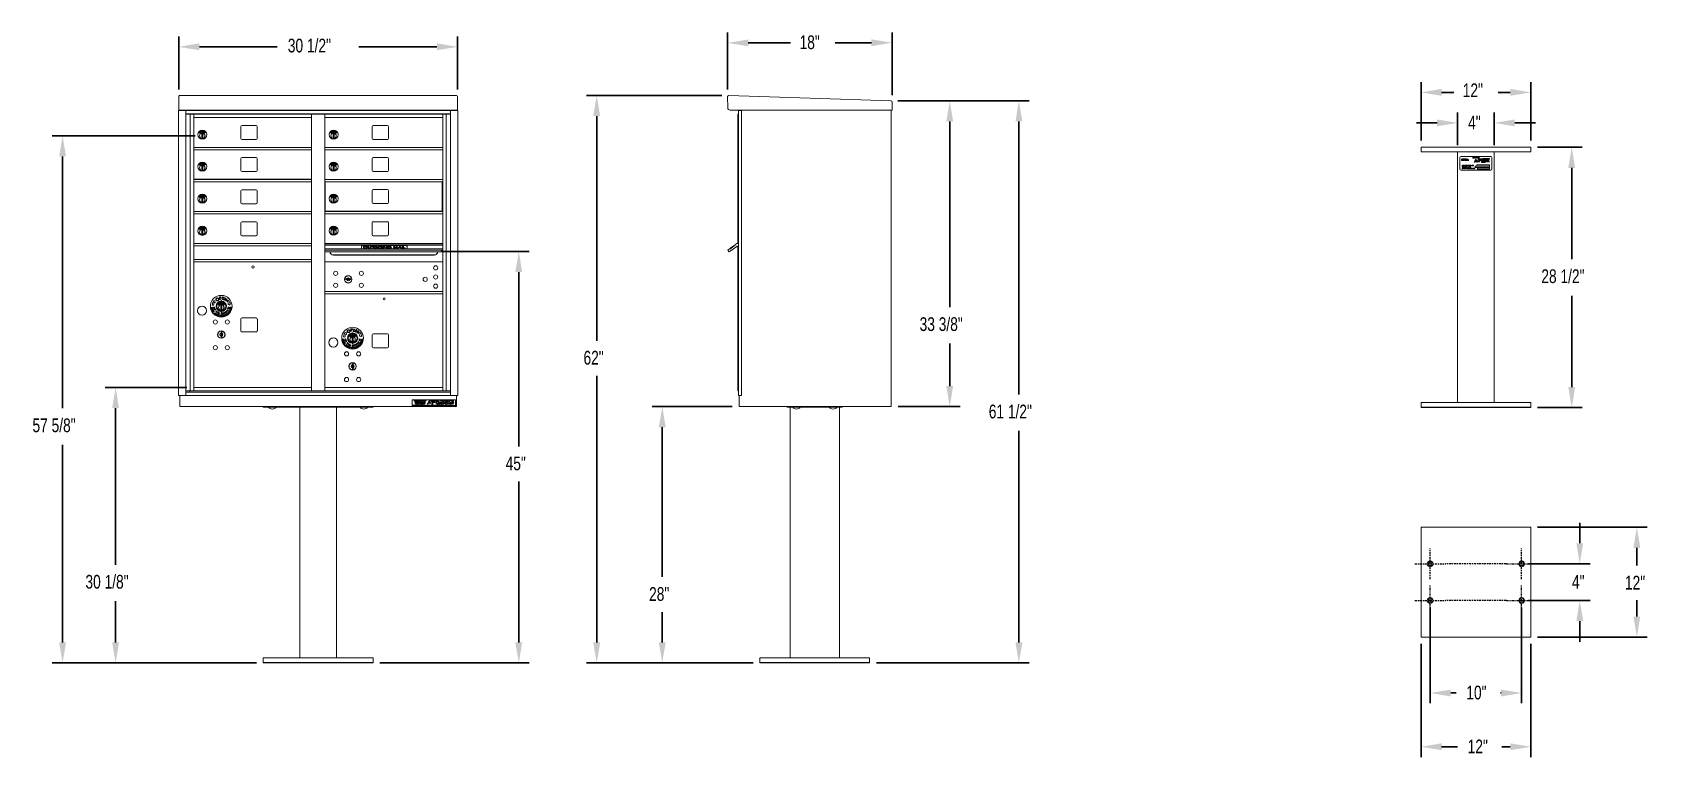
# Model space of a CAD drawing. Header units: inches. Extents: x 26 to 204, y -167 to -88.
import ezdxf

# ---------------------------------------------------------------- set-up
doc = ezdxf.new("R2010")
doc.units = ezdxf.units.IN
doc.header["$MEASUREMENT"] = 0
doc.linetypes.add('CENTER', pattern=[0.4, 0.25, -0.05, 0.05, -0.05])
doc.layers.add('DIM', color=179, linetype='Continuous', lineweight=30)
doc.layers.add('SLD-0', color=179, linetype='Continuous')
doc.styles.add('SLDTEXTSTYLE0', font='TXT', dxfattribs={"width": 0.821468})
doc.styles.add('SLDTEXTSTYLE7', font='TXT', dxfattribs={"width": 0.75})
doc.dimstyles.new('SLDDIMSTYLE0', dxfattribs={"dimtxt": 1.5, "dimasz": 0.13, "dimexe": 0, "dimexo": 0.0625, "dimgap": 0.375, "dimtad": 0, "dimtih": 1, "dimtoh": 1, "dimdec": 0, "dimrnd": 1e-09, "dimzin": 12, "dimdsep": 46, "dimtxsty": 'SLDTEXTSTYLE0', "dimblk1": 'NONE', "dimblk2": 'NONE', "dimsah": 1, "dimcen": 0.09, "dimadec": 0, "dimazin": 3, "dimtfac": 1, "dimtdec": 3, "dimtofl": 0, "dimtmove": 0, "dimatfit": 3, "dimldrblk": 'NONE', "dimfxl": 0, "dimfrac": 2, "dimtolj": 1, "dimtzin": 12, "dimarcsym": 0})

msp = doc.modelspace()

# ---------------------------------------------------------------- blocks, each defined once
blk = doc.blocks.new('_D')
at = {"layer": 'DIM'}
for p, q in [((42.26, -94.41), (42.26, -88.6)), ((72.72, -94.41), (72.72, -88.6)), ((44.51, -89.73), (53.02, -89.73)), ((70.47, -89.73), (61.92, -89.73))]:
    blk.add_line(p, q, dxfattribs=at)
for points in [[(44.51, -89.35), (44.51, -90.1), (42.26, -89.73)], [(70.47, -89.35), (70.47, -90.1), (72.72, -89.73)]]:
    blk.add_solid(points, dxfattribs=at)
at = {"layer": 'DIM', "insert": (54.17, -88.84), "char_height": 1.5, "attachment_point": 1, "style": 'SLDTEXTSTYLE7'}
blk.add_mtext('30 1/2"', dxfattribs=at)
blk = doc.blocks.new('_NONE')
blk = doc.blocks.new('_D_1')
at = {"layer": 'DIM'}
for p, q in [((43.13, -126.97), (34.22, -126.97)), ((35.35, -129.22), (35.35, -146.34)), ((35.35, -154.83), (35.35, -150.34)), ((50.74, -157.08), (34.22, -157.08))]:
    blk.add_line(p, q, dxfattribs=at)
for points in [[(34.97, -129.22), (35.72, -129.22), (35.35, -126.97)], [(34.97, -154.83), (35.72, -154.83), (35.35, -157.08)]]:
    blk.add_solid(points, dxfattribs=at)
at = {"layer": 'DIM', "insert": (32.05, -147.45), "char_height": 1.5, "attachment_point": 1, "style": 'SLDTEXTSTYLE7'}
blk.add_mtext('30 1/8"', dxfattribs=at)
blk = doc.blocks.new('_D_2')
at = {"layer": 'DIM'}
for p, q in [((44.04, -99.45), (28.43, -99.45)), ((29.55, -101.7), (29.55, -129.24)), ((29.55, -154.83), (29.55, -133.23)), ((50.74, -157.08), (28.43, -157.08))]:
    blk.add_line(p, q, dxfattribs=at)
for points in [[(29.18, -101.7), (29.93, -101.7), (29.55, -99.45)], [(29.18, -154.83), (29.93, -154.83), (29.55, -157.08)]]:
    blk.add_solid(points, dxfattribs=at)
at = {"layer": 'DIM', "insert": (26.26, -130.35), "char_height": 1.5, "attachment_point": 1, "style": 'SLDTEXTSTYLE7'}
blk.add_mtext('57 5/8"', dxfattribs=at)
blk = doc.blocks.new('_D_3')
at = {"layer": 'DIM'}
for p, q in [((70.95, -112.1), (80.54, -112.1)), ((79.42, -114.35), (79.42, -133.4)), ((79.42, -154.83), (79.42, -137.23)), ((64.24, -157.08), (80.54, -157.08))]:
    blk.add_line(p, q, dxfattribs=at)
for points in [[(79.04, -114.35), (79.79, -114.35), (79.42, -112.1)], [(79.04, -154.83), (79.79, -154.83), (79.42, -157.08)]]:
    blk.add_solid(points, dxfattribs=at)
at = {"layer": 'DIM', "insert": (77.98, -134.51), "char_height": 1.5, "attachment_point": 1, "style": 'SLDTEXTSTYLE7'}
blk.add_mtext('45"', dxfattribs=at)
blk = doc.blocks.new('_D_4')
at = {"layer": 'DIM'}
for p, q in [((102.76, -129.06), (93.98, -129.06)), ((95.1, -131.31), (95.1, -147.68)), ((95.1, -154.83), (95.1, -151.51)), ((105.02, -157.08), (93.98, -157.08))]:
    blk.add_line(p, q, dxfattribs=at)
for points in [[(94.73, -131.31), (95.48, -131.31), (95.1, -129.06)], [(94.73, -154.83), (95.48, -154.83), (95.1, -157.08)]]:
    blk.add_solid(points, dxfattribs=at)
at = {"layer": 'DIM', "insert": (93.66, -148.79), "char_height": 1.5, "attachment_point": 1, "style": 'SLDTEXTSTYLE7'}
blk.add_mtext('28"', dxfattribs=at)
blk = doc.blocks.new('_D_5')
at = {"layer": 'DIM'}
for p, q in [((101.62, -95.04), (86.81, -95.04)), ((87.94, -97.29), (87.94, -121.85)), ((87.94, -154.83), (87.94, -125.68)), ((105.02, -157.08), (86.81, -157.08))]:
    blk.add_line(p, q, dxfattribs=at)
for points in [[(87.56, -97.29), (88.31, -97.29), (87.94, -95.04)], [(87.56, -154.83), (88.31, -154.83), (87.94, -157.08)]]:
    blk.add_solid(points, dxfattribs=at)
at = {"layer": 'DIM', "insert": (86.49, -122.96), "char_height": 1.5, "attachment_point": 1, "style": 'SLDTEXTSTYLE7'}
blk.add_mtext('62"', dxfattribs=at)
blk = doc.blocks.new('_D_6')
at = {"layer": 'DIM'}
for p, q in [((102.25, -94.41), (102.25, -88.17)), ((120.22, -95.01), (120.22, -88.16)), ((104.5, -89.3), (109.12, -89.29)), ((117.97, -89.28), (113.99, -89.29))]:
    blk.add_line(p, q, dxfattribs=at)
for points in [[(104.5, -88.92), (104.5, -89.67), (102.25, -89.3)], [(117.97, -88.91), (117.97, -89.66), (120.22, -89.28)]]:
    blk.add_solid(points, dxfattribs=at)
at = {"layer": 'DIM', "insert": (110.11, -88.48), "char_height": 1.5, "attachment_point": 1, "style": 'SLDTEXTSTYLE7'}
blk.add_mtext('18"', dxfattribs=at)
blk = doc.blocks.new('_D_7')
at = {"layer": 'DIM'}
for p, q in [((120.85, -95.64), (127.65, -95.64)), ((126.53, -97.89), (126.53, -118.18)), ((126.53, -126.81), (126.53, -122.17)), ((120.88, -129.06), (127.65, -129.06))]:
    blk.add_line(p, q, dxfattribs=at)
for points in [[(126.15, -97.89), (126.9, -97.89), (126.53, -95.64)], [(126.15, -126.81), (126.9, -126.81), (126.53, -129.06)]]:
    blk.add_solid(points, dxfattribs=at)
at = {"layer": 'DIM', "insert": (123.23, -119.29), "char_height": 1.5, "attachment_point": 1, "style": 'SLDTEXTSTYLE7'}
blk.add_mtext('33 3/8"', dxfattribs=at)
blk = doc.blocks.new('_D_8')
at = {"layer": 'DIM'}
for p, q in [((120.85, -95.64), (135.21, -95.64)), ((134.08, -97.89), (134.08, -127.73)), ((134.08, -154.83), (134.08, -131.72)), ((118.52, -157.08), (135.21, -157.08))]:
    blk.add_line(p, q, dxfattribs=at)
for points in [[(133.71, -97.89), (134.46, -97.89), (134.08, -95.64)], [(133.71, -154.83), (134.46, -154.83), (134.08, -157.08)]]:
    blk.add_solid(points, dxfattribs=at)
at = {"layer": 'DIM', "insert": (130.79, -128.84), "char_height": 1.5, "attachment_point": 1, "style": 'SLDTEXTSTYLE7'}
blk.add_mtext('61 1/2"', dxfattribs=at)
blk = doc.blocks.new('_D_9')
at = {"layer": 'DIM'}
for p, q in [((190.79, -100.71), (195.64, -100.71)), ((194.51, -102.96), (194.51, -112.94)), ((194.51, -126.92), (194.51, -116.93)), ((190.79, -129.17), (195.64, -129.17))]:
    blk.add_line(p, q, dxfattribs=at)
for points in [[(194.14, -102.96), (194.89, -102.96), (194.51, -100.71)], [(194.14, -126.92), (194.89, -126.92), (194.51, -129.17)]]:
    blk.add_solid(points, dxfattribs=at)
at = {"layer": 'DIM', "insert": (191.19, -114.05), "char_height": 1.5, "attachment_point": 1, "style": 'SLDTEXTSTYLE7'}
blk.add_mtext('28 1/2"', dxfattribs=at)
blk = doc.blocks.new('_D_10')
at = {"layer": 'DIM'}
for p, q in [((182.04, -100.46), (182.04, -96.92)), ((186.04, -100.46), (186.04, -96.92)), ((179.79, -98.04), (177.54, -98.04)), ((188.29, -98.04), (190.54, -98.04))]:
    blk.add_line(p, q, dxfattribs=at)
for points in [[(179.79, -97.67), (179.79, -98.42), (182.04, -98.04)], [(188.29, -97.67), (188.29, -98.42), (186.04, -98.04)]]:
    blk.add_solid(points, dxfattribs=at)
at = {"layer": 'DIM', "insert": (183.19, -97.26), "char_height": 1.5, "attachment_point": 1, "style": 'SLDTEXTSTYLE7'}
blk.add_mtext('4"', dxfattribs=at)
blk = doc.blocks.new('_D_11')
at = {"layer": 'DIM'}
for p, q in [((195.39, -144), (195.39, -141.75)), ((189.79, -146.25), (196.52, -146.25)), ((189.79, -150.25), (196.52, -150.25)), ((195.39, -152.5), (195.39, -154.75))]:
    blk.add_line(p, q, dxfattribs=at)
for points in [[(195.02, -144), (195.77, -144), (195.39, -146.25)], [(195.02, -152.5), (195.77, -152.5), (195.39, -150.25)]]:
    blk.add_solid(points, dxfattribs=at)
at = {"layer": 'DIM', "insert": (194.54, -147.46), "char_height": 1.5, "attachment_point": 1, "style": 'SLDTEXTSTYLE7'}
blk.add_mtext('4"', dxfattribs=at)
blk = doc.blocks.new('_D_12')
at = {"layer": 'DIM'}
for p, q in [((190.79, -142.25), (202.76, -142.25)), ((201.63, -144.5), (201.63, -146.44)), ((201.63, -152), (201.63, -150.23)), ((190.79, -154.25), (202.76, -154.25))]:
    blk.add_line(p, q, dxfattribs=at)
for points in [[(201.26, -144.5), (202.01, -144.5), (201.63, -142.25)], [(201.26, -152), (202.01, -152), (201.63, -154.25)]]:
    blk.add_solid(points, dxfattribs=at)
at = {"layer": 'DIM', "insert": (200.33, -147.55), "char_height": 1.5, "attachment_point": 1, "style": 'SLDTEXTSTYLE7'}
blk.add_mtext('12"', dxfattribs=at)
blk = doc.blocks.new('_D_13')
at = {"layer": 'DIM'}
for p, q in [((179.04, -151), (179.04, -161.49)), ((189.04, -151), (189.04, -161.49)), ((181.29, -160.36), (181.87, -160.36)), ((186.79, -160.36), (186.73, -160.36))]:
    blk.add_line(p, q, dxfattribs=at)
for points in [[(181.29, -159.99), (181.29, -160.74), (179.04, -160.36)], [(186.79, -159.99), (186.79, -160.74), (189.04, -160.36)]]:
    blk.add_solid(points, dxfattribs=at)
at = {"layer": 'DIM', "insert": (182.99, -159.56), "char_height": 1.5, "attachment_point": 1, "style": 'SLDTEXTSTYLE7'}
blk.add_mtext('10"', dxfattribs=at)
blk = doc.blocks.new('_D_14')
at = {"layer": 'DIM'}
for p, q in [((178.04, -155), (178.04, -167.36)), ((190.04, -155), (190.04, -167.36)), ((180.29, -166.24), (182.01, -166.24)), ((187.79, -166.24), (186.88, -166.24))]:
    blk.add_line(p, q, dxfattribs=at)
for points in [[(180.29, -165.86), (180.29, -166.61), (178.04, -166.24)], [(187.79, -165.86), (187.79, -166.61), (190.04, -166.24)]]:
    blk.add_solid(points, dxfattribs=at)
at = {"layer": 'DIM', "insert": (183.14, -165.45), "char_height": 1.5, "attachment_point": 1, "style": 'SLDTEXTSTYLE7'}
blk.add_mtext('12"', dxfattribs=at)
blk = doc.blocks.new('_D_15')
at = {"layer": 'DIM'}
for p, q in [((178.04, -99.96), (178.04, -93.58)), ((190.04, -99.96), (190.04, -93.58)), ((180.29, -94.71), (181.61, -94.71)), ((187.79, -94.71), (186.47, -94.71))]:
    blk.add_line(p, q, dxfattribs=at)
for points in [[(180.29, -94.33), (180.29, -95.08), (178.04, -94.71)], [(187.79, -94.33), (187.79, -95.08), (190.04, -94.71)]]:
    blk.add_solid(points, dxfattribs=at)
at = {"layer": 'DIM', "insert": (182.6, -93.73), "char_height": 1.5, "attachment_point": 1, "style": 'SLDTEXTSTYLE7'}
blk.add_mtext('12"', dxfattribs=at)

# ---------------------------------------------------------------- dimensions: what is measured, and where the dimension line sits
at = {"layer": 'DIM'}
for base, p1, p2, text, picture, middle in [((42.26, -89.73), (72.72, -95.16), (42.26, -95.16), '30 1/2""', '_D', (57.47, -89.73)), ((178.04, -94.71), (190.04, -100.71), (178.04, -100.71), '<>""', '_D_15', (184.04, -94.71)), ((182.04, -98.04), (186.04, -101.21), (182.04, -101.21), '<>""', '_D_10', (184.04, -98.04)), ((189.04, -160.36), (179.04, -150.25), (189.04, -150.25), '<>""', '_D_13', (184.3, -160.36)), ((178.04, -166.24), (190.04, -154.25), (178.04, -154.25), '<>""', '_D_14', (184.45, -166.24))]:
    dim = msp.add_linear_dim(base=base, p1=p1, p2=p2, text=text, dimstyle='SLDDIMSTYLE0', dxfattribs=at)
    dim.commit()
    dim.dimension.update_dxf_attribs({"geometry": picture, "text_midpoint": middle, "dimtype": 160})
for base, p1, p2, angle, text, picture, middle in [((102.25, -89.3), (120.22, -95.76), (102.25, -95.16), 0.0601, '<>""', '_D_6', (111.55, -89.29)), ((87.94, -95.04), (105.77, -157.08), (102.37, -95.04), 90, '<>""', '_D_5', (87.94, -123.76)), ((134.08, -95.64), (117.77, -157.08), (120.1, -95.64), 90, '61 1/2""', '_D_8', (134.08, -129.72)), ((126.53, -95.64), (120.13, -129.06), (120.1, -95.64), 90, '33 3/8""', '_D_7', (126.53, -120.17)), ((29.55, -157.08), (44.79, -99.45), (51.49, -157.08), 90, '57 5/8""', '_D_2', (29.55, -131.24)), ((194.51, -129.17), (190.04, -100.71), (190.04, -129.17), 90, '28 1/2""', '_D_9', (194.51, -114.94)), ((79.42, -157.08), (70.2, -112.1), (63.49, -157.08), 90, '<>""', '_D_3', (79.42, -135.31)), ((35.35, -126.97), (51.49, -157.08), (43.88, -126.97), 90, '30 1/8""', '_D_1', (35.35, -148.34)), ((95.1, -129.06), (105.77, -157.08), (103.51, -129.06), 90, '<>""', '_D_4', (95.1, -149.6)), ((195.39, -150.25), (189.04, -146.25), (189.04, -150.25), 90, '<>""', '_D_11', (195.39, -148.25)), ((201.63, -154.25), (190.04, -142.25), (190.04, -154.25), 90, '<>""', '_D_12', (201.63, -148.33))]:
    dim = msp.add_linear_dim(base=base, p1=p1, p2=p2, angle=angle, text=text, dimstyle='SLDDIMSTYLE0', dxfattribs=at)
    dim.commit()
    dim.dimension.update_dxf_attribs({"geometry": picture, "text_midpoint": middle, "dimtype": 160})

# ---------------------------------------------------------------- linework, layer by layer
at = {"layer": 'SLD-0', "color": 179, "linetype": 'Continuous', "lineweight": 15}
for p, q in [((42.26, -96.39), (42.26, -95.16)), ((42.39, -95.04), (42.38, -95.04)), ((72.59, -95.04), (42.39, -95.04)), ((72.6, -95.04), (72.59, -95.04)), ((72.72, -95.16), (72.72, -96.39)), ((102.25, -95.16), (102.26, -96.4)), ((120.11, -95.64), (102.38, -95.04)), ((42.24, -96.69), (42.24, -127.84)), ((42.24, -96.69), (42.27, -96.69)), ((42.26, -96.64), (42.26, -96.39)), ((42.36, -96.64), (42.26, -96.64)), ((42.27, -96.69), (42.99, -96.69)), ((42.36, -96.64), (72.62, -96.64)), ((42.36, -96.64), (42.36, -96.64)), ((42.38, -96.64), (42.38, -96.69)), ((42.46, -96.64), (42.46, -96.69)), ((42.51, -96.64), (42.51, -96.69)), ((42.96, -96.64), (42.96, -96.69)), ((42.99, -96.69), (43.02, -96.69)), ((43.02, -127.84), (43.02, -96.69)), ((43.1, -96.69), (43.02, -96.69)), ((43.1, -97.07), (43.02, -97.07)), ((43.4, -97.09), (43.02, -97.09)), ((71.97, -96.69), (43.1, -96.69)), ((71.97, -97.07), (43.1, -97.07)), ((43.22, -97.07), (43.22, -97.09)), ((43.33, -97.07), (43.33, -97.09)), ((43.34, -96.69), (43.34, -96.64)), ((43.39, -97.07), (43.39, -97.09)), ((43.5, -97.09), (43.4, -97.09)), ((43.51, -97.09), (43.5, -97.09)), ((43.51, -127.34), (43.51, -97.09)), ((43.86, -97.09), (43.51, -97.09)), ((43.88, -97.09), (43.86, -97.09)), ((43.88, -97.11), (43.88, -97.09)), ((43.88, -97.09), (56.76, -97.09)), ((43.88, -97.45), (43.88, -97.11)), ((43.88, -97.47), (43.88, -97.45)), ((43.88, -100.72), (43.88, -97.47)), ((43.88, -97.47), (56.76, -97.47)), ((44.24, -97.07), (44.24, -97.09)), ((44.81, -97.08), (44.81, -97.09)), ((44.85, -97.07), (44.82, -97.07)), ((45.05, -97.07), (45.03, -97.07)), ((45.06, -97.09), (45.06, -97.08)), ((45.4, -97.08), (45.4, -97.09)), ((45.44, -97.07), (45.41, -97.07)), ((45.65, -97.07), (45.62, -97.07)), ((45.65, -97.09), (45.65, -97.08)), ((45.65, -97.09), (45.65, -97.09)), ((45.75, -97.09), (45.65, -97.09)), ((45.75, -97.09), (45.75, -97.09)), ((46.25, -97.07), (46.22, -97.07)), ((46.22, -97.08), (46.22, -97.09)), ((46.46, -97.07), (46.43, -97.07)), ((46.47, -97.09), (46.47, -97.08)), ((46.52, -97.08), (46.52, -97.09)), ((46.56, -97.07), (46.53, -97.07)), ((46.76, -97.07), (46.74, -97.07)), ((46.77, -97.09), (46.77, -97.08)), ((47.31, -97.08), (47.31, -97.09)), ((47.35, -97.07), (47.32, -97.07)), ((47.55, -97.07), (47.53, -97.07)), ((47.56, -97.09), (47.56, -97.08)), ((56.76, -97.09), (56.78, -97.09)), ((56.76, -97.11), (56.76, -97.09)), ((56.76, -97.45), (56.76, -97.11)), ((56.76, -97.47), (56.76, -97.45)), ((56.76, -97.47), (56.76, -100.72)), ((56.78, -97.09), (56.8, -97.09)), ((56.82, -97.09), (56.8, -97.09)), ((57.12, -97.09), (56.82, -97.09)), ((57.49, -97.09), (57.12, -97.09)), ((57.85, -97.09), (57.49, -97.09)), ((58.21, -97.09), (57.85, -97.09)), ((58.22, -97.09), (58.21, -97.09)), ((58.22, -97.11), (58.22, -97.09)), ((58.22, -97.09), (71.11, -97.09)), ((58.22, -97.45), (58.22, -97.11)), ((58.22, -97.47), (58.22, -97.45)), ((58.22, -100.72), (58.22, -97.47)), ((58.22, -97.47), (71.11, -97.47)), ((58.61, -97.07), (58.61, -97.09)), ((58.61, -97.07), (70.48, -97.07)), ((67.23, -97.07), (67.23, -97.07)), ((67.23, -97.07), (67.24, -97.07)), ((67.47, -97.07), (67.47, -97.07)), ((67.47, -97.07), (67.47, -97.07)), ((68.02, -97.07), (68.02, -97.07)), ((68.02, -97.07), (68.03, -97.07)), ((68.26, -97.07), (68.26, -97.07)), ((68.26, -97.07), (68.26, -97.07)), ((68.33, -97.07), (68.33, -97.07)), ((68.33, -97.07), (68.33, -97.07)), ((68.56, -97.07), (68.56, -97.07)), ((68.56, -97.07), (68.56, -97.07)), ((69.14, -97.07), (69.14, -97.07)), ((69.14, -97.07), (69.14, -97.07)), ((69.24, -97.09), (69.24, -97.09)), ((69.29, -97.09), (69.24, -97.09)), ((69.34, -97.09), (69.29, -97.09)), ((69.34, -97.09), (69.34, -97.09)), ((69.37, -97.07), (69.38, -97.07)), ((69.38, -97.07), (69.38, -97.07)), ((69.73, -97.07), (69.73, -97.07)), ((69.73, -97.07), (69.74, -97.07)), ((69.97, -97.07), (69.97, -97.07)), ((69.97, -97.07), (69.97, -97.07)), ((70.48, -97.09), (70.48, -97.07)), ((70.74, -97.09), (70.74, -97.07)), ((71.11, -97.09), (71.12, -97.09)), ((71.11, -97.11), (71.11, -97.09)), ((71.11, -97.45), (71.11, -97.11)), ((71.11, -97.47), (71.11, -97.45)), ((71.11, -97.47), (71.11, -100.72)), ((71.12, -97.09), (71.48, -97.09)), ((71.48, -97.09), (71.48, -127.34)), ((71.48, -97.09), (71.49, -97.09)), ((71.49, -97.09), (71.59, -97.09)), ((71.59, -97.09), (71.97, -97.09)), ((71.6, -97.09), (71.6, -97.07)), ((71.65, -96.64), (71.65, -96.69)), ((71.66, -97.09), (71.66, -97.07)), ((71.97, -96.69), (71.97, -127.84)), ((72, -96.69), (71.97, -96.69)), ((72.72, -96.69), (72, -96.69)), ((72.03, -96.69), (72.03, -96.64)), ((72.48, -96.64), (72.48, -96.69)), ((72.52, -96.64), (72.52, -96.69)), ((72.72, -96.64), (72.62, -96.64)), ((72.62, -96.64), (72.62, -96.64)), ((72.72, -96.39), (72.72, -96.64)), ((72.75, -96.69), (72.72, -96.69)), ((72.75, -127.84), (72.75, -96.69)), ((120.23, -96.64), (102.51, -96.64)), ((103.35, -97.09), (103.35, -111.22)), ((103.39, -97.09), (103.35, -97.09)), ((103.43, -97.09), (103.39, -97.09)), ((103.43, -127.84), (103.43, -96.69)), ((103.46, -96.69), (103.43, -96.69)), ((103.43, -96.69), (103.43, -96.69)), ((103.43, -96.69), (103.49, -96.69)), ((103.43, -97.04), (103.43, -96.72)), ((103.73, -96.69), (103.46, -96.69)), ((103.49, -96.69), (103.52, -96.69)), ((103.52, -96.64), (103.52, -96.69)), ((103.77, -96.69), (103.73, -96.69)), ((103.77, -127.84), (103.77, -96.69)), ((120.13, -96.64), (120.13, -129.06)), ((120.23, -96.64), (120.13, -96.64)), ((120.13, -96.64), (120.13, -96.64)), ((120.23, -96.64), (120.22, -95.76)), ((120.23, -96.64), (120.22, -95.76)), ((44.52, -99.14), (44.56, -99.16)), ((44.55, -99.08), (44.56, -99.07)), ((44.58, -99.1), (44.55, -99.08)), ((44.56, -99.07), (44.58, -99.1)), ((44.57, -99.05), (44.58, -99.05)), ((44.6, -99.08), (44.57, -99.05)), ((44.58, -99.05), (44.6, -99.08)), ((44.63, -99.02), (44.62, -99.03)), ((44.62, -99.08), (44.62, -99.07)), ((44.64, -99.01), (44.65, -99)), ((44.67, -99.06), (44.64, -99.01)), ((44.66, -99), (44.65, -99.01)), ((44.65, -99.01), (44.66, -99.03)), ((44.66, -99.03), (44.66, -99.02)), ((44.66, -99.03), (44.67, -99.06)), ((44.66, -99.03), (44.66, -99.03)), ((44.67, -99.06), (44.67, -99.06)), ((44.7, -99.03), (44.7, -99.02)), ((44.72, -98.98), (44.72, -98.98)), ((44.74, -99), (44.76, -99)), ((44.74, -99.01), (44.74, -99)), ((44.76, -99), (44.74, -99.01)), ((44.76, -99), (44.76, -99)), ((44.77, -98.96), (44.78, -98.96)), ((44.78, -99.02), (44.77, -98.96)), ((44.87, -99.25), (44.77, -99.25)), ((44.77, -99.25), (44.77, -99.65)), ((44.77, -99.25), (44.79, -99.25)), ((44.78, -98.96), (44.78, -99.01)), ((44.78, -99.01), (44.8, -99.01)), ((44.81, -99.02), (44.78, -99.02)), ((44.8, -99.01), (44.81, -99.02)), ((44.82, -98.99), (44.84, -99)), ((44.82, -99), (44.82, -98.99)), ((44.84, -99), (44.82, -99)), ((44.84, -99), (44.84, -99)), ((44.85, -98.96), (44.86, -98.96)), ((44.86, -98.96), (44.85, -98.96)), ((44.86, -99.02), (44.86, -98.96)), ((44.87, -98.96), (44.86, -99.02)), ((44.86, -98.96), (44.87, -98.96)), ((44.86, -99.02), (44.86, -99.02)), ((44.86, -99.25), (44.87, -99.25)), ((44.87, -99.65), (44.87, -99.25)), ((44.9, -99.03), (44.92, -98.98)), ((44.91, -99.03), (44.9, -99.03)), ((44.92, -98.97), (44.91, -99.03)), ((44.91, -98.97), (44.92, -98.97)), ((44.91, -98.97), (44.91, -98.97)), ((44.92, -98.98), (44.91, -98.97)), ((44.93, -99.04), (44.98, -99)), ((44.94, -99.04), (44.93, -99.04)), ((44.99, -99), (44.94, -99.04)), ((44.95, -98.99), (44.96, -98.98)), ((44.98, -99), (44.95, -98.99)), ((44.96, -98.98), (44.99, -99)), ((44.97, -99.05), (45, -99.05)), ((45, -99.08), (44.97, -99.05)), ((45.01, -99.05), (44.98, -99.06)), ((44.98, -99.06), (45.01, -99.07)), ((45, -99.02), (44.99, -99.02)), ((45.01, -99.07), (45, -99.08)), ((45.06, -99.11), (45.06, -99.12)), ((45.09, -99.09), (45.08, -99.09)), ((45.08, -99.16), (45.12, -99.14)), ((49.04, -98.45), (49.04, -99.74)), ((50.71, -98.33), (49.17, -98.33)), ((50.83, -99.74), (50.83, -98.45)), ((58.86, -99.14), (58.9, -99.16)), ((58.9, -99.07), (58.93, -99.1)), ((58.9, -99.08), (58.9, -99.07)), ((58.92, -99.1), (58.9, -99.08)), ((58.92, -99.05), (58.95, -99.08)), ((58.92, -99.05), (58.92, -99.05)), ((58.95, -99.08), (58.92, -99.05)), ((58.97, -99.02), (58.97, -99.03)), ((58.97, -99.08), (58.97, -99.07)), ((58.98, -99.01), (58.99, -99)), ((59.01, -99.06), (58.98, -99.01)), ((59, -99), (58.99, -99.01)), ((58.99, -99.01), (59, -99.03)), ((59, -99.03), (59.01, -99.02)), ((59, -99.03), (59.02, -99.06)), ((59.01, -99.03), (59, -99.03)), ((59.02, -99.06), (59.01, -99.06)), ((59.05, -99.03), (59.05, -99.02)), ((59.07, -98.98), (59.06, -98.98)), ((59.09, -99), (59.11, -99)), ((59.09, -99.01), (59.09, -99)), ((59.11, -99), (59.09, -99.01)), ((59.11, -99), (59.11, -99)), ((59.12, -98.96), (59.13, -99.01)), ((59.12, -98.96), (59.12, -98.96)), ((59.12, -99.02), (59.12, -98.96)), ((59.15, -99.02), (59.12, -99.02)), ((59.22, -99.25), (59.12, -99.25)), ((59.12, -99.25), (59.12, -99.65)), ((59.12, -99.25), (59.13, -99.25)), ((59.13, -99.01), (59.15, -99.01)), ((59.15, -99.01), (59.15, -99.02)), ((59.16, -98.99), (59.18, -99)), ((59.16, -99), (59.16, -98.99)), ((59.18, -99), (59.16, -99)), ((59.18, -99), (59.18, -99)), ((59.2, -99.02), (59.21, -98.96)), ((59.2, -98.96), (59.22, -98.96)), ((59.2, -98.96), (59.2, -98.96)), ((59.21, -98.96), (59.2, -98.96)), ((59.21, -99.02), (59.2, -99.02)), ((59.2, -99.25), (59.22, -99.25)), ((59.22, -98.96), (59.21, -99.02)), ((59.22, -99.3), (59.22, -99.25)), ((59.27, -98.97), (59.25, -99.03)), ((59.25, -98.97), (59.26, -98.97)), ((59.26, -98.98), (59.25, -98.97)), ((59.25, -99.03), (59.26, -98.98)), ((59.25, -99.03), (59.25, -99.03)), ((59.26, -98.97), (59.27, -98.97)), ((59.28, -99.04), (59.33, -99)), ((59.34, -99), (59.28, -99.04)), ((59.28, -99.04), (59.28, -99.04)), ((59.3, -98.98), (59.34, -99)), ((59.3, -98.99), (59.3, -98.98)), ((59.33, -99), (59.3, -98.99)), ((59.32, -99.05), (59.35, -99.05)), ((59.35, -99.08), (59.32, -99.05)), ((59.35, -99.05), (59.33, -99.06)), ((59.33, -99.06), (59.35, -99.07)), ((59.34, -99.02), (59.34, -99.02)), ((59.35, -99.07), (59.35, -99.08)), ((59.4, -99.11), (59.4, -99.12)), ((59.43, -99.09), (59.42, -99.09)), ((59.43, -99.16), (59.47, -99.14)), ((63.39, -98.45), (63.39, -99.74)), ((65.05, -98.33), (63.51, -98.33)), ((65.18, -99.74), (65.18, -98.45)), ((43.88, -100.73), (43.88, -100.72)), ((43.88, -100.72), (56.76, -100.72)), ((43.88, -100.94), (43.88, -100.73)), ((43.88, -100.96), (43.88, -100.94)), ((43.88, -104.22), (43.88, -100.96)), ((43.88, -100.97), (56.76, -100.97)), ((43.88, -100.97), (56.76, -100.97)), ((44.79, -99.65), (44.77, -99.64)), ((44.77, -99.65), (44.87, -99.65)), ((44.87, -99.64), (44.86, -99.65)), ((44.87, -99.74), (44.88, -99.74)), ((49.17, -99.87), (50.71, -99.87)), ((56.76, -100.73), (56.76, -100.72)), ((56.76, -100.94), (56.76, -100.73)), ((56.76, -100.96), (56.76, -100.94)), ((56.76, -100.96), (56.76, -104.22)), ((58.22, -100.73), (58.22, -100.72)), ((58.22, -100.72), (71.11, -100.72)), ((58.22, -100.94), (58.22, -100.73)), ((58.22, -100.96), (58.22, -100.94)), ((58.22, -104.22), (58.22, -100.96)), ((58.22, -100.97), (71.11, -100.97)), ((58.22, -100.97), (71.11, -100.97)), ((59.13, -99.65), (59.12, -99.64)), ((59.12, -99.65), (59.22, -99.65)), ((59.22, -99.64), (59.2, -99.65)), ((59.23, -99.3), (59.22, -99.3)), ((59.22, -99.52), (59.22, -99.3)), ((59.22, -99.74), (59.22, -99.52)), ((59.22, -99.74), (59.23, -99.74)), ((59.23, -99.52), (59.23, -99.3)), ((59.23, -99.74), (59.23, -99.52)), ((63.51, -99.87), (65.05, -99.87)), ((71.11, -100.73), (71.11, -100.72)), ((71.11, -100.94), (71.11, -100.73)), ((71.11, -100.96), (71.11, -100.94)), ((71.11, -100.96), (71.11, -104.22)), ((178.04, -100.71), (178.04, -101.21)), ((178.04, -100.71), (190.04, -100.71)), ((190.04, -100.71), (190.04, -101.21)), ((44.52, -102.64), (44.56, -102.66)), ((44.55, -102.58), (44.56, -102.57)), ((44.58, -102.6), (44.55, -102.58)), ((44.56, -102.57), (44.58, -102.6)), ((44.57, -102.55), (44.58, -102.55)), ((44.6, -102.58), (44.57, -102.55)), ((44.58, -102.55), (44.6, -102.58)), ((44.63, -102.52), (44.62, -102.53)), ((44.62, -102.58), (44.62, -102.57)), ((44.64, -102.51), (44.65, -102.5)), ((44.67, -102.56), (44.64, -102.51)), ((44.66, -102.5), (44.65, -102.51)), ((44.65, -102.51), (44.66, -102.53)), ((44.66, -102.53), (44.66, -102.52)), ((44.66, -102.53), (44.67, -102.56)), ((44.66, -102.53), (44.66, -102.53)), ((44.67, -102.56), (44.67, -102.56)), ((44.7, -102.53), (44.7, -102.52)), ((44.72, -102.48), (44.72, -102.48)), ((44.74, -102.5), (44.76, -102.5)), ((44.74, -102.51), (44.74, -102.5)), ((44.76, -102.5), (44.74, -102.51)), ((44.76, -102.5), (44.76, -102.5)), ((44.77, -102.46), (44.78, -102.46)), ((44.78, -102.52), (44.77, -102.46)), ((44.87, -102.75), (44.77, -102.75)), ((44.77, -102.75), (44.77, -103.15)), ((44.77, -102.75), (44.79, -102.75)), ((44.78, -102.46), (44.78, -102.51)), ((44.78, -102.51), (44.8, -102.51)), ((44.81, -102.52), (44.78, -102.52)), ((44.8, -102.51), (44.81, -102.52)), ((44.82, -102.49), (44.84, -102.5)), ((44.82, -102.5), (44.82, -102.49)), ((44.84, -102.5), (44.82, -102.5)), ((44.84, -102.5), (44.84, -102.5)), ((44.85, -102.46), (44.86, -102.46)), ((44.86, -102.46), (44.85, -102.46)), ((44.86, -102.52), (44.86, -102.46)), ((44.87, -102.46), (44.86, -102.52)), ((44.86, -102.46), (44.87, -102.46)), ((44.86, -102.52), (44.86, -102.52)), ((44.86, -102.75), (44.87, -102.75)), ((44.87, -102.8), (44.87, -102.75)), ((44.87, -103.15), (44.87, -102.8)), ((44.9, -102.53), (44.92, -102.48)), ((44.91, -102.53), (44.9, -102.53)), ((44.92, -102.47), (44.91, -102.53)), ((44.91, -102.47), (44.92, -102.47)), ((44.91, -102.47), (44.91, -102.47)), ((44.92, -102.48), (44.91, -102.47)), ((44.93, -102.54), (44.98, -102.5)), ((44.94, -102.54), (44.93, -102.54)), ((44.99, -102.5), (44.94, -102.54)), ((44.95, -102.49), (44.96, -102.48)), ((44.98, -102.5), (44.95, -102.49)), ((44.96, -102.48), (44.99, -102.5)), ((44.97, -102.55), (45, -102.55)), ((45, -102.58), (44.97, -102.55)), ((45.01, -102.55), (44.98, -102.56)), ((44.98, -102.56), (45.01, -102.57)), ((45, -102.52), (44.99, -102.52)), ((45.01, -102.57), (45, -102.58)), ((45.06, -102.61), (45.06, -102.62)), ((45.09, -102.59), (45.08, -102.59)), ((45.08, -102.66), (45.12, -102.64)), ((49.04, -101.95), (49.04, -103.24)), ((50.71, -101.83), (49.17, -101.83)), ((50.83, -103.24), (50.83, -101.95)), ((58.86, -102.64), (58.9, -102.66)), ((58.9, -102.57), (58.93, -102.6)), ((58.9, -102.58), (58.9, -102.57)), ((58.92, -102.6), (58.9, -102.58)), ((58.92, -102.55), (58.95, -102.58)), ((58.92, -102.55), (58.92, -102.55)), ((58.95, -102.58), (58.92, -102.55)), ((58.97, -102.52), (58.97, -102.53)), ((58.97, -102.58), (58.97, -102.57)), ((58.98, -102.51), (58.99, -102.5)), ((59.01, -102.56), (58.98, -102.51)), ((59, -102.5), (58.99, -102.51)), ((58.99, -102.51), (59, -102.53)), ((59, -102.53), (59.01, -102.52)), ((59, -102.53), (59.02, -102.56)), ((59.01, -102.53), (59, -102.53)), ((59.02, -102.56), (59.01, -102.56)), ((59.05, -102.53), (59.05, -102.52)), ((59.07, -102.48), (59.06, -102.48)), ((59.09, -102.5), (59.11, -102.5)), ((59.09, -102.51), (59.09, -102.5)), ((59.11, -102.5), (59.09, -102.51)), ((59.11, -102.5), (59.11, -102.5)), ((59.12, -102.46), (59.13, -102.51)), ((59.12, -102.46), (59.12, -102.46)), ((59.12, -102.52), (59.12, -102.46)), ((59.15, -102.52), (59.12, -102.52)), ((59.22, -102.75), (59.12, -102.75)), ((59.12, -102.75), (59.12, -103.15)), ((59.12, -102.75), (59.13, -102.75)), ((59.13, -102.51), (59.15, -102.51)), ((59.15, -102.51), (59.15, -102.52)), ((59.16, -102.49), (59.18, -102.5)), ((59.16, -102.5), (59.16, -102.49)), ((59.18, -102.5), (59.16, -102.5)), ((59.18, -102.5), (59.18, -102.5)), ((59.2, -102.52), (59.21, -102.46)), ((59.2, -102.46), (59.22, -102.46)), ((59.2, -102.46), (59.2, -102.46)), ((59.21, -102.46), (59.2, -102.46)), ((59.21, -102.52), (59.2, -102.52)), ((59.2, -102.75), (59.22, -102.75)), ((59.22, -102.46), (59.21, -102.52)), ((59.22, -103.15), (59.22, -102.75)), ((59.27, -102.47), (59.25, -102.53)), ((59.25, -102.47), (59.26, -102.47)), ((59.26, -102.48), (59.25, -102.47)), ((59.25, -102.53), (59.26, -102.48)), ((59.25, -102.53), (59.25, -102.53)), ((59.26, -102.47), (59.27, -102.47)), ((59.28, -102.54), (59.33, -102.5)), ((59.34, -102.5), (59.28, -102.54)), ((59.28, -102.54), (59.28, -102.54)), ((59.3, -102.48), (59.34, -102.5)), ((59.3, -102.49), (59.3, -102.48)), ((59.33, -102.5), (59.3, -102.49)), ((59.32, -102.55), (59.35, -102.55)), ((59.35, -102.58), (59.32, -102.55)), ((59.35, -102.55), (59.33, -102.56)), ((59.33, -102.56), (59.35, -102.57)), ((59.34, -102.52), (59.34, -102.52)), ((59.35, -102.57), (59.35, -102.58)), ((59.4, -102.61), (59.4, -102.62)), ((59.43, -102.59), (59.42, -102.59)), ((59.43, -102.66), (59.47, -102.64)), ((63.39, -101.95), (63.39, -103.24)), ((65.05, -101.83), (63.51, -101.83)), ((65.18, -103.24), (65.18, -101.95)), ((178.04, -101.21), (190.04, -101.21)), ((182.04, -128.61), (182.04, -101.21)), ((182.29, -101.83), (182.29, -103.08)), ((185.66, -101.71), (182.41, -101.71)), ((182.45, -102.03), (182.48, -101.97)), ((182.46, -102.03), (182.45, -102.03)), ((182.47, -102.01), (182.46, -102.03)), ((182.46, -102.08), (182.46, -102.08)), ((182.46, -102.08), (182.46, -102.12)), ((182.46, -102.12), (182.46, -102.08)), ((182.48, -101.99), (182.47, -102.01)), ((182.47, -102.01), (182.49, -102.01)), ((182.5, -102.01), (182.47, -102.01)), ((182.48, -101.97), (182.51, -102.03)), ((182.48, -101.97), (182.48, -101.97)), ((182.49, -102.01), (182.48, -101.99)), ((182.49, -102.08), (182.5, -102.08)), ((182.49, -102.12), (182.49, -102.08)), ((182.5, -102.03), (182.5, -102.01)), ((182.51, -102.03), (182.5, -102.03)), ((182.5, -102.08), (182.5, -102.12)), ((182.52, -101.97), (182.53, -101.97)), ((182.52, -102.03), (182.52, -101.97)), ((182.53, -102.03), (182.52, -102.03)), ((182.54, -101.98), (182.53, -101.98)), ((182.53, -101.98), (182.53, -102)), ((182.53, -102), (182.54, -102)), ((182.53, -102.01), (182.53, -102.01)), ((182.53, -102.01), (182.53, -102.03)), ((182.53, -102.13), (182.53, -102.13)), ((182.55, -102.71), (182.55, -102.66)), ((182.55, -102.66), (182.56, -102.66)), ((182.55, -102.87), (182.55, -102.82)), ((182.55, -102.82), (182.56, -102.82)), ((182.56, -102.09), (182.56, -102.1)), ((182.56, -102.66), (182.56, -102.71)), ((182.56, -102.82), (182.56, -102.87)), ((182.57, -101.97), (182.58, -101.97)), ((182.57, -102.03), (182.57, -101.97)), ((182.58, -102.03), (182.57, -102.03)), ((182.59, -101.98), (182.58, -101.98)), ((182.58, -101.98), (182.58, -102)), ((182.58, -102), (182.59, -102)), ((182.58, -102.01), (182.58, -102.01)), ((182.58, -102.01), (182.58, -102.03)), ((182.6, -102.71), (182.6, -102.66)), ((182.6, -102.66), (182.61, -102.66)), ((182.6, -102.87), (182.6, -102.82)), ((182.6, -102.82), (182.61, -102.82)), ((182.61, -102.66), (182.61, -102.71)), ((182.61, -102.82), (182.61, -102.87)), ((182.62, -101.97), (182.63, -101.97)), ((182.62, -102.03), (182.62, -101.97)), ((182.64, -101.98), (182.62, -101.98)), ((182.62, -101.98), (182.62, -102)), ((182.62, -102), (182.64, -102)), ((182.63, -102.01), (182.62, -102.01)), ((182.62, -102.01), (182.62, -102.03)), ((182.62, -102.03), (182.62, -102.03)), ((182.62, -102.08), (182.63, -102.08)), ((182.62, -102.14), (182.62, -102.08)), ((182.63, -102.14), (182.62, -102.14)), ((182.62, -102.73), (182.63, -102.73)), ((182.65, -102.03), (182.63, -102.01)), ((182.64, -102.09), (182.63, -102.09)), ((182.63, -102.09), (182.63, -102.11)), ((182.63, -102.11), (182.64, -102.11)), ((182.63, -102.12), (182.63, -102.12)), ((182.63, -102.12), (182.63, -102.14)), ((182.64, -102.01), (182.66, -102.03)), ((182.66, -102.03), (182.65, -102.03)), ((182.67, -102.67), (182.67, -102.68)), ((182.67, -102.83), (182.67, -102.84)), ((182.69, -102.66), (182.71, -102.66)), ((182.69, -102.75), (182.69, -102.66)), ((182.7, -102.75), (182.69, -102.75)), ((182.69, -102.91), (182.69, -102.82)), ((182.69, -102.82), (182.71, -102.82)), ((182.72, -102.67), (182.7, -102.67)), ((182.7, -102.67), (182.7, -102.7)), ((182.7, -102.7), (182.72, -102.7)), ((182.71, -102.71), (182.7, -102.71)), ((182.7, -102.71), (182.7, -102.75)), ((182.72, -102.83), (182.7, -102.83)), ((182.7, -102.83), (182.7, -102.86)), ((182.74, -101.97), (182.74, -101.97)), ((182.76, -102.03), (182.74, -101.97)), ((182.74, -101.97), (182.76, -102.02)), ((182.74, -102.13), (182.74, -102.13)), ((182.79, -101.97), (182.76, -102.03)), ((182.76, -102.02), (182.78, -101.97)), ((182.76, -102.03), (182.76, -102.03)), ((182.76, -102.73), (182.77, -102.73)), ((182.77, -102.09), (182.77, -102.1)), ((182.78, -101.97), (182.79, -101.97)), ((182.78, -102.09), (182.78, -102.08)), ((182.78, -102.08), (182.81, -102.08)), ((182.79, -102.09), (182.78, -102.09)), ((182.79, -102.14), (182.79, -102.09)), ((182.8, -102.14), (182.79, -102.14)), ((182.8, -101.97), (182.83, -101.97)), ((182.8, -102.03), (182.8, -101.97)), ((182.83, -102.03), (182.8, -102.03)), ((182.81, -102.09), (182.8, -102.09)), ((182.8, -102.09), (182.8, -102.14)), ((182.81, -102.67), (182.8, -102.68)), ((182.81, -102.83), (182.8, -102.84)), ((182.83, -101.98), (182.81, -101.98)), ((182.81, -101.98), (182.81, -102)), ((182.81, -102), (182.83, -102)), ((182.83, -102), (182.81, -102)), ((182.81, -102), (182.81, -102.03)), ((182.81, -102.03), (182.83, -102.03)), ((182.81, -102.14), (182.84, -102.08)), ((182.81, -102.08), (182.81, -102.09)), ((182.82, -102.14), (182.81, -102.14)), ((182.83, -102.12), (182.82, -102.14)), ((182.83, -101.97), (182.83, -101.98)), ((182.83, -102), (182.83, -102)), ((182.83, -102.03), (182.83, -102.03)), ((182.84, -102.1), (182.83, -102.12)), ((182.83, -102.12), (182.85, -102.12)), ((182.86, -102.12), (182.83, -102.12)), ((182.84, -102.03), (182.84, -101.97)), ((182.84, -101.97), (182.86, -101.97)), ((182.86, -102.03), (182.84, -102.03)), ((182.84, -102.08), (182.87, -102.14)), ((182.84, -102.08), (182.84, -102.08)), ((182.85, -102.12), (182.84, -102.1)), ((182.85, -101.98), (182.85, -101.98)), ((182.85, -101.98), (182.85, -102.03)), ((182.85, -102.03), (182.86, -102.03)), ((182.86, -102.14), (182.86, -102.12)), ((182.87, -102.14), (182.86, -102.14)), ((182.88, -102.08), (182.89, -102.08)), ((182.88, -102.14), (182.88, -102.08)), ((182.91, -102.14), (182.88, -102.14)), ((182.89, -102.08), (182.89, -102.14)), ((182.89, -102.14), (182.91, -102.14)), ((182.91, -102.83), (182.9, -102.84)), ((182.91, -102.14), (182.91, -102.14)), ((182.93, -101.97), (182.94, -101.97)), ((182.93, -102.03), (182.93, -101.97)), ((182.94, -101.98), (182.93, -101.98)), ((182.93, -101.98), (182.93, -102)), ((182.93, -102), (182.94, -102)), ((182.94, -102.01), (182.93, -102.01)), ((182.93, -102.01), (182.93, -102.03)), ((182.93, -102.03), (182.94, -102.03)), ((182.95, -102.03), (182.93, -102.03)), ((182.93, -102.82), (182.98, -102.82)), ((182.93, -102.91), (182.93, -102.82)), ((182.94, -102.13), (182.94, -102.13)), ((182.95, -102.68), (182.94, -102.68)), ((182.94, -102.73), (182.95, -102.73)), ((182.94, -102.83), (182.94, -102.85)), ((182.98, -102.83), (182.94, -102.83)), ((182.97, -101.97), (182.98, -101.97)), ((182.99, -102.01), (182.97, -101.97)), ((182.97, -102.09), (182.97, -102.1)), ((182.98, -101.97), (182.99, -102)), ((182.98, -102.08), (183.02, -102.08)), ((182.98, -102.14), (182.98, -102.08)), ((183.02, -102.14), (182.98, -102.14)), ((182.98, -102.82), (182.98, -102.83)), ((182.99, -102), (183.01, -101.97)), ((182.99, -102.03), (182.99, -102.01)), ((183, -102.03), (182.99, -102.03)), ((183.02, -102.09), (182.99, -102.09)), ((182.99, -102.09), (182.99, -102.11)), ((182.99, -102.11), (183.02, -102.11)), ((183.02, -102.11), (182.99, -102.11)), ((182.99, -102.11), (182.99, -102.14)), ((182.99, -102.14), (183.02, -102.14)), ((182.99, -102.91), (182.99, -102.82)), ((182.99, -102.82), (183.01, -102.82)), ((183.02, -101.97), (183, -102.01)), ((183, -102.01), (183, -102.03)), ((183, -102.83), (183, -102.86)), ((183.02, -102.83), (183, -102.83)), ((183.01, -101.97), (183.02, -101.97)), ((183.02, -102.08), (183.02, -102.09)), ((183.02, -102.11), (183.02, -102.11)), ((183.02, -102.14), (183.02, -102.14)), ((183.03, -102.08), (183.04, -102.08)), ((183.03, -102.14), (183.03, -102.08)), ((183.04, -102.09), (183.03, -102.09)), ((183.03, -102.09), (183.03, -102.11)), ((183.03, -102.11), (183.04, -102.11)), ((183.04, -102.12), (183.03, -102.12)), ((183.03, -102.12), (183.03, -102.14)), ((183.03, -102.14), (183.03, -102.14)), ((183.04, -101.98), (183.04, -101.97)), ((183.04, -101.97), (183.07, -101.97)), ((183.06, -101.98), (183.04, -101.98)), ((183.04, -102.12), (183.07, -102.14)), ((183.06, -102.14), (183.04, -102.12)), ((183.07, -101.98), (183.06, -101.98)), ((183.06, -101.98), (183.06, -102.03)), ((183.06, -102.03), (183.06, -101.98)), ((183.06, -102.03), (183.06, -102.03)), ((183.07, -102.14), (183.06, -102.14)), ((183.07, -101.97), (183.07, -101.98)), ((183.07, -102.08), (183.08, -102.08)), ((183.1, -102.14), (183.07, -102.08)), ((183.07, -102.82), (183.08, -102.82)), ((183.07, -102.91), (183.07, -102.82)), ((183.08, -101.97), (183.09, -101.97)), ((183.08, -102.03), (183.08, -101.97)), ((183.09, -102.03), (183.08, -102.03)), ((183.08, -102.08), (183.1, -102.13)), ((183.08, -102.66), (183.14, -102.73)), ((183.08, -102.66), (183.08, -102.66)), ((183.08, -102.75), (183.08, -102.66)), ((183.14, -102.75), (183.08, -102.68)), ((183.08, -102.68), (183.08, -102.75)), ((183.08, -102.75), (183.08, -102.75)), ((183.08, -102.82), (183.08, -102.91)), ((183.09, -101.97), (183.09, -102)), ((183.09, -102), (183.12, -102)), ((183.12, -102), (183.09, -102)), ((183.09, -102), (183.09, -102.03)), ((183.09, -102.91), (183.14, -102.82)), ((183.13, -102.08), (183.1, -102.14)), ((183.1, -102.13), (183.12, -102.08)), ((183.1, -102.14), (183.1, -102.14)), ((183.12, -102), (183.12, -101.97)), ((183.12, -101.97), (183.13, -101.97)), ((183.12, -102.03), (183.12, -102)), ((183.13, -102.03), (183.12, -102.03)), ((183.12, -102.08), (183.13, -102.08)), ((183.14, -102.84), (183.12, -102.87)), ((183.13, -101.97), (183.13, -102.03)), ((183.14, -101.97), (183.17, -101.97)), ((183.14, -102.03), (183.14, -101.97)), ((183.17, -102.03), (183.14, -102.03)), ((183.14, -102.08), (183.14, -102.08)), ((183.14, -102.08), (183.14, -102.14)), ((183.14, -102.14), (183.14, -102.08)), ((183.14, -102.14), (183.14, -102.14)), ((183.14, -102.66), (183.14, -102.75)), ((183.14, -102.73), (183.14, -102.66)), ((183.14, -102.66), (183.14, -102.66)), ((183.14, -102.75), (183.14, -102.75)), ((183.14, -102.82), (183.18, -102.91)), ((183.14, -102.82), (183.14, -102.82)), ((183.15, -102.87), (183.14, -102.84)), ((183.17, -101.98), (183.15, -101.98)), ((183.15, -101.98), (183.15, -102)), ((183.15, -102), (183.17, -102)), ((183.17, -102), (183.15, -102)), ((183.15, -102), (183.15, -102.03)), ((183.15, -102.03), (183.17, -102.03)), ((183.16, -102.66), (183.2, -102.66)), ((183.16, -102.67), (183.16, -102.66)), ((183.18, -102.67), (183.16, -102.67)), ((183.17, -101.97), (183.17, -101.98)), ((183.17, -102), (183.17, -102)), ((183.17, -102.03), (183.17, -102.03)), ((183.2, -102.67), (183.18, -102.67)), ((183.18, -102.67), (183.18, -102.75)), ((183.18, -102.75), (183.18, -102.67)), ((183.18, -102.75), (183.18, -102.75)), ((183.2, -102.66), (183.2, -102.67)), ((183.2, -102.82), (183.2, -102.82)), ((183.2, -102.91), (183.2, -102.82)), ((183.2, -102.82), (183.2, -102.9)), ((183.21, -102.09), (183.21, -102.1)), ((183.21, -102.13), (183.21, -102.13)), ((183.22, -102.66), (183.24, -102.66)), ((183.22, -102.75), (183.22, -102.66)), ((183.23, -102.75), (183.22, -102.75)), ((183.23, -102.08), (183.26, -102.08)), ((183.23, -102.14), (183.23, -102.08)), ((183.26, -102.09), (183.23, -102.09)), ((183.23, -102.09), (183.23, -102.11)), ((183.23, -102.11), (183.26, -102.11)), ((183.26, -102.11), (183.23, -102.11)), ((183.23, -102.11), (183.23, -102.14)), ((183.23, -102.14), (183.26, -102.14)), ((183.26, -102.14), (183.23, -102.14)), ((183.23, -102.67), (183.23, -102.7)), ((183.24, -102.67), (183.23, -102.67)), ((183.23, -102.7), (183.24, -102.7)), ((183.23, -102.71), (183.23, -102.71)), ((183.23, -102.71), (183.23, -102.75)), ((183.27, -102.75), (183.23, -102.71)), ((183.24, -102.71), (183.28, -102.75)), ((183.26, -102.08), (183.26, -102.09)), ((183.26, -102.11), (183.26, -102.11)), ((183.26, -102.14), (183.26, -102.14)), ((183.28, -102.75), (183.27, -102.75)), ((183.29, -102.75), (183.33, -102.66)), ((183.3, -102.75), (183.29, -102.75)), ((183.29, -102.91), (183.29, -102.82)), ((183.29, -102.82), (183.29, -102.82)), ((183.29, -102.82), (183.35, -102.89)), ((183.31, -102.72), (183.3, -102.75)), ((183.36, -102.91), (183.3, -102.84)), ((183.3, -102.84), (183.3, -102.91)), ((183.33, -102.68), (183.31, -102.71)), ((183.31, -102.71), (183.35, -102.71)), ((183.35, -102.72), (183.31, -102.72)), ((183.33, -102.66), (183.37, -102.75)), ((183.33, -102.66), (183.33, -102.66)), ((183.35, -102.71), (183.33, -102.68)), ((183.36, -102.75), (183.35, -102.72)), ((183.35, -102.89), (183.35, -102.82)), ((183.35, -102.82), (183.36, -102.82)), ((183.37, -102.75), (183.36, -102.75)), ((183.36, -102.82), (183.36, -102.91)), ((183.47, -102.68), (183.47, -102.68)), ((183.47, -102.73), (183.47, -102.73)), ((183.48, -102.67), (183.48, -102.66)), ((183.48, -102.66), (183.53, -102.66)), ((183.5, -102.67), (183.48, -102.67)), ((183.5, -102.75), (183.5, -102.67)), ((183.51, -102.75), (183.5, -102.75)), ((183.53, -102.67), (183.51, -102.67)), ((183.51, -102.67), (183.51, -102.75)), ((183.53, -102.66), (183.53, -102.67)), ((183.58, -102.75), (183.58, -102.66)), ((183.58, -102.66), (183.58, -102.66)), ((183.58, -102.66), (183.64, -102.73)), ((183.58, -102.68), (183.58, -102.75)), ((183.64, -102.75), (183.58, -102.68)), ((183.58, -102.75), (183.58, -102.75)), ((183.64, -102.73), (183.64, -102.66)), ((183.64, -102.66), (183.65, -102.66)), ((183.65, -102.75), (183.64, -102.75)), ((183.65, -102.66), (183.65, -102.75)), ((183.69, -101.78), (183.71, -101.78)), ((183.69, -101.86), (183.69, -101.78)), ((183.71, -101.78), (183.71, -101.86)), ((183.76, -101.86), (183.76, -101.78)), ((183.76, -101.78), (183.78, -101.78)), ((183.78, -101.78), (183.78, -101.86)), ((183.84, -101.88), (183.85, -101.88)), ((184.02, -101.96), (183.85, -102.33)), ((183.85, -102.33), (183.9, -102.33)), ((183.91, -101.8), (183.9, -101.81)), ((183.9, -102.33), (183.91, -102.29)), ((183.91, -102.29), (184, -102.29)), ((183.93, -102.27), (183.92, -102.28)), ((183.92, -102.28), (183.99, -102.28)), ((183.94, -102.24), (183.93, -102.26)), ((183.93, -102.26), (183.98, -102.26)), ((183.98, -102.27), (183.93, -102.27)), ((183.95, -102.21), (183.94, -102.23)), ((183.94, -102.23), (183.98, -102.23)), ((183.98, -102.24), (183.94, -102.24)), ((183.99, -102.21), (183.95, -102.21)), ((183.95, -102.78), (183.95, -102.93)), ((185.54, -102.78), (183.95, -102.78)), ((184.02, -102.05), (183.96, -102.2)), ((183.96, -102.2), (184.01, -102.2)), ((184.14, -102.2), (184.02, -101.96)), ((184.09, -102.2), (184.02, -102.05)), ((184.03, -101.91), (184.04, -101.78)), ((184.04, -101.91), (184.03, -101.91)), ((184.04, -101.78), (184.05, -101.78)), ((184.05, -101.82), (184.04, -101.91)), ((184.04, -102.2), (184.09, -102.2)), ((184.05, -101.78), (184.1, -101.89)), ((184.1, -101.91), (184.05, -101.82)), ((184.05, -102.29), (184.13, -102.29)), ((184.1, -102.21), (184.06, -102.21)), ((184.06, -102.28), (184.13, -102.28)), ((184.07, -102.23), (184.1, -102.23)), ((184.11, -102.24), (184.07, -102.24)), ((184.07, -102.26), (184.12, -102.26)), ((184.12, -102.27), (184.07, -102.27)), ((184.1, -101.89), (184.15, -101.78)), ((184.14, -101.82), (184.1, -101.91)), ((184.1, -101.91), (184.1, -101.91)), ((184.1, -102.23), (184.1, -102.21)), ((184.12, -102.26), (184.11, -102.24)), ((184.13, -102.28), (184.12, -102.27)), ((184.13, -102.29), (184.15, -102.33)), ((184.16, -101.91), (184.14, -101.82)), ((184.26, -102.2), (184.14, -102.2)), ((184.14, -102.21), (184.26, -102.21)), ((184.15, -102.23), (184.14, -102.21)), ((185.54, -102.61), (184.14, -102.61)), ((184.14, -102.61), (184.14, -102.76)), ((184.14, -102.76), (185.54, -102.76)), ((184.15, -101.78), (184.15, -101.78)), ((184.15, -101.78), (184.17, -101.91)), ((184.26, -102.23), (184.15, -102.23)), ((184.15, -102.24), (184.26, -102.24)), ((184.16, -102.26), (184.15, -102.24)), ((184.15, -102.33), (184.19, -102.33)), ((184.17, -101.91), (184.16, -101.91)), ((184.26, -102.26), (184.16, -102.26)), ((184.17, -102.27), (184.26, -102.27)), ((184.17, -102.28), (184.17, -102.27)), ((184.26, -102.28), (184.17, -102.28)), ((184.18, -101.91), (184.24, -101.78)), ((184.2, -101.91), (184.18, -101.91)), ((184.18, -102.29), (184.26, -102.29)), ((184.19, -102.33), (184.18, -102.29)), ((184.22, -101.87), (184.2, -101.91)), ((184.24, -101.81), (184.22, -101.86)), ((184.22, -101.86), (184.27, -101.86)), ((184.27, -101.87), (184.22, -101.87)), ((184.24, -101.78), (184.24, -101.78)), ((184.24, -101.78), (184.3, -101.91)), ((184.27, -101.86), (184.24, -101.81)), ((184.26, -102.21), (184.26, -102.2)), ((184.26, -102.24), (184.26, -102.23)), ((184.26, -102.27), (184.26, -102.26)), ((184.26, -102.29), (184.26, -102.28)), ((184.29, -101.91), (184.27, -101.87)), ((184.28, -101.96), (184.28, -102.18)), ((184.59, -101.96), (184.28, -101.96)), ((184.28, -102.18), (184.53, -102.18)), ((184.3, -101.91), (184.29, -101.91)), ((184.44, -102.2), (184.29, -102.2)), ((184.29, -102.2), (184.29, -102.21)), ((184.29, -102.21), (184.44, -102.21)), ((184.44, -102.23), (184.29, -102.23)), ((184.29, -102.23), (184.29, -102.24)), ((184.29, -102.24), (184.44, -102.24)), ((184.44, -102.26), (184.29, -102.26)), ((184.29, -102.26), (184.29, -102.27)), ((184.29, -102.27), (184.44, -102.27)), ((184.44, -102.28), (184.29, -102.28)), ((184.29, -102.28), (184.29, -102.29)), ((184.29, -102.29), (184.44, -102.29)), ((184.32, -101.78), (184.34, -101.78)), ((184.32, -101.91), (184.32, -101.78)), ((184.34, -101.91), (184.32, -101.91)), ((184.34, -101.78), (184.34, -101.91)), ((184.37, -101.78), (184.38, -101.78)), ((184.37, -101.91), (184.37, -101.78)), ((184.43, -101.91), (184.37, -101.91)), ((184.38, -101.78), (184.38, -101.9)), ((184.38, -101.9), (184.43, -101.9)), ((184.38, -102.08), (184.38, -102.05)), ((184.38, -102.05), (184.59, -102.05)), ((184.53, -102.08), (184.38, -102.08)), ((184.43, -101.9), (184.43, -101.91)), ((184.44, -102.21), (184.44, -102.2)), ((184.44, -102.24), (184.44, -102.23)), ((184.44, -102.27), (184.44, -102.26)), ((184.44, -102.29), (184.44, -102.28)), ((184.53, -102.18), (184.53, -102.08)), ((184.59, -102.05), (184.59, -101.96)), ((184.64, -102.12), (184.65, -102.08)), ((184.65, -102.12), (184.64, -102.12)), ((184.64, -102.18), (184.65, -102.16)), ((184.64, -102.19), (184.64, -102.19)), ((184.64, -102.29), (184.65, -102.24)), ((184.65, -102.26), (184.64, -102.29)), ((184.64, -102.29), (184.64, -102.29)), ((184.65, -102.08), (184.66, -102.11)), ((184.65, -102.08), (184.65, -102.08)), ((184.66, -102.12), (184.65, -102.09)), ((184.65, -102.09), (184.65, -102.12)), ((184.65, -102.16), (184.67, -102.16)), ((184.67, -102.17), (184.65, -102.17)), ((184.65, -102.17), (184.65, -102.18)), ((184.65, -102.24), (184.65, -102.24)), ((184.65, -102.24), (184.67, -102.28)), ((184.67, -102.29), (184.65, -102.26)), ((184.65, -102.33), (184.66, -102.33)), ((184.66, -102.39), (184.65, -102.39)), ((184.66, -102.04), (184.7, -101.95)), ((184.67, -102.04), (184.66, -102.04)), ((184.66, -102.11), (184.67, -102.08)), ((184.67, -102.12), (184.66, -102.12)), ((184.66, -102.33), (184.69, -102.33)), ((184.66, -102.34), (184.66, -102.33)), ((184.68, -102.34), (184.66, -102.34)), ((184.68, -102.01), (184.67, -102.04)), ((184.67, -102.08), (184.68, -102.08)), ((184.68, -102.09), (184.67, -102.12)), ((184.67, -102.16), (184.67, -102.17)), ((184.67, -102.28), (184.68, -102.24)), ((184.68, -102.26), (184.67, -102.29)), ((184.67, -102.29), (184.67, -102.29)), ((184.69, -102.33), (184.67, -102.37)), ((184.67, -102.37), (184.68, -102.34)), ((184.67, -102.37), (184.67, -102.37)), ((184.7, -101.97), (184.68, -102)), ((184.68, -102), (184.72, -102)), ((184.72, -102.01), (184.68, -102.01)), ((184.68, -102.08), (184.69, -102.12)), ((184.68, -102.12), (184.68, -102.09)), ((184.69, -102.12), (184.68, -102.12)), ((184.68, -102.2), (184.69, -102.19)), ((184.7, -102.19), (184.68, -102.21)), ((184.68, -102.21), (184.68, -102.2)), ((184.68, -102.24), (184.68, -102.24)), ((184.68, -102.24), (184.69, -102.29)), ((184.69, -102.29), (184.68, -102.26)), ((184.69, -102.12), (184.71, -102.08)), ((184.7, -102.12), (184.69, -102.12)), ((184.69, -102.29), (184.69, -102.29)), ((184.69, -102.33), (184.69, -102.33)), ((184.7, -101.95), (184.74, -102.04)), ((184.7, -101.95), (184.7, -101.95)), ((184.72, -102), (184.7, -101.97)), ((184.71, -102.11), (184.7, -102.12)), ((184.7, -102.29), (184.72, -102.24)), ((184.71, -102.28), (184.7, -102.29)), ((184.7, -102.29), (184.7, -102.29)), ((184.71, -102.08), (184.72, -102.08)), ((184.72, -102.09), (184.71, -102.11)), ((184.71, -102.11), (184.72, -102.11)), ((184.73, -102.11), (184.71, -102.11)), ((184.71, -102.17), (184.71, -102.17)), ((184.71, -102.19), (184.71, -102.19)), ((184.72, -102.25), (184.71, -102.27)), ((184.71, -102.27), (184.73, -102.27)), ((184.73, -102.28), (184.71, -102.28)), ((184.73, -102.04), (184.72, -102.01)), ((184.72, -102.08), (184.74, -102.12)), ((184.72, -102.11), (184.72, -102.09)), ((184.72, -102.18), (184.72, -102.18)), ((184.72, -102.24), (184.74, -102.29)), ((184.72, -102.24), (184.72, -102.24)), ((184.73, -102.27), (184.72, -102.25)), ((184.74, -102.04), (184.73, -102.04)), ((184.73, -102.12), (184.73, -102.11)), ((184.74, -102.12), (184.73, -102.12)), ((184.73, -102.29), (184.73, -102.28)), ((184.74, -102.29), (184.73, -102.29)), ((184.73, -102.35), (184.74, -102.33)), ((184.74, -102.36), (184.73, -102.35)), ((184.73, -102.36), (184.74, -102.36)), ((184.74, -102.08), (184.75, -102.08)), ((184.74, -102.12), (184.74, -102.08)), ((184.75, -102.12), (184.74, -102.12)), ((184.74, -102.19), (184.75, -102.19)), ((184.74, -102.33), (184.76, -102.33)), ((184.75, -102.34), (184.74, -102.34)), ((184.75, -101.95), (184.76, -101.95)), ((184.75, -102.01), (184.75, -101.95)), ((184.75, -102.08), (184.77, -102.11)), ((184.77, -102.12), (184.75, -102.09)), ((184.75, -102.09), (184.75, -102.12)), ((184.75, -102.18), (184.75, -102.16)), ((184.75, -102.16), (184.77, -102.16)), ((184.76, -102.17), (184.75, -102.18)), ((184.75, -102.24), (184.75, -102.24)), ((184.75, -102.24), (184.78, -102.28)), ((184.75, -102.29), (184.75, -102.24)), ((184.78, -102.29), (184.75, -102.25)), ((184.75, -102.25), (184.75, -102.29)), ((184.75, -102.29), (184.75, -102.29)), ((184.76, -102.34), (184.75, -102.34)), ((184.76, -101.95), (184.76, -102.01)), ((184.77, -102.17), (184.76, -102.17)), ((184.76, -102.33), (184.76, -102.34)), ((184.77, -102.11), (184.77, -102.08)), ((184.77, -102.08), (184.78, -102.08)), ((184.78, -102.12), (184.77, -102.12)), ((184.77, -102.16), (184.77, -102.17)), ((184.77, -102.33), (184.78, -102.33)), ((184.78, -102.39), (184.77, -102.39)), ((184.78, -102.08), (184.78, -102.12)), ((184.78, -102.28), (184.78, -102.24)), ((184.78, -102.24), (184.78, -102.24)), ((184.78, -102.24), (184.78, -102.29)), ((184.78, -102.29), (184.78, -102.29)), ((184.79, -102.08), (184.8, -102.08)), ((184.79, -102.11), (184.79, -102.08)), ((184.79, -102.24), (184.8, -102.24)), ((184.79, -102.29), (184.79, -102.24)), ((184.8, -102.29), (184.79, -102.29)), ((184.8, -102.34), (184.79, -102.34)), ((184.79, -102.36), (184.8, -102.36)), ((184.8, -101.95), (184.81, -101.95)), ((184.8, -102.01), (184.8, -101.95)), ((184.8, -102.08), (184.8, -102.11)), ((184.8, -102.24), (184.8, -102.26)), ((184.8, -102.26), (184.82, -102.26)), ((184.82, -102.27), (184.8, -102.27)), ((184.8, -102.27), (184.8, -102.29)), ((184.8, -102.35), (184.8, -102.35)), ((184.81, -101.95), (184.81, -102.01)), ((184.81, -101.96), (184.81, -101.95)), ((184.81, -101.95), (184.86, -101.95)), ((184.83, -101.96), (184.81, -101.96)), ((184.81, -102.11), (184.81, -102.08)), ((184.81, -102.08), (184.82, -102.08)), ((184.82, -102.08), (184.82, -102.11)), ((184.82, -102.26), (184.82, -102.24)), ((184.82, -102.24), (184.82, -102.24)), ((184.82, -102.24), (184.82, -102.29)), ((184.82, -102.29), (184.82, -102.27)), ((184.82, -102.29), (184.82, -102.29)), ((184.82, -102.37), (184.84, -102.36)), ((184.82, -102.37), (184.82, -102.37)), ((184.85, -102.37), (184.82, -102.37)), ((184.83, -102.04), (184.83, -101.96)), ((184.84, -102.04), (184.83, -102.04)), ((184.83, -102.12), (184.83, -102.08)), ((184.83, -102.08), (184.85, -102.08)), ((184.84, -102.12), (184.83, -102.12)), ((184.83, -102.29), (184.85, -102.24)), ((184.84, -102.29), (184.83, -102.29)), ((184.83, -102.34), (184.83, -102.34)), ((184.86, -101.96), (184.84, -101.96)), ((184.84, -101.96), (184.84, -102.04)), ((184.85, -102.09), (184.84, -102.09)), ((184.84, -102.09), (184.84, -102.1)), ((184.84, -102.1), (184.85, -102.1)), ((184.85, -102.1), (184.84, -102.1)), ((184.84, -102.1), (184.84, -102.12)), ((184.84, -102.17), (184.84, -102.17)), ((184.84, -102.19), (184.84, -102.2)), ((184.86, -102.28), (184.84, -102.28)), ((184.84, -102.28), (184.84, -102.29)), ((184.84, -102.36), (184.84, -102.37)), ((184.84, -102.37), (184.85, -102.37)), ((184.85, -102.08), (184.85, -102.09)), ((184.85, -102.1), (184.85, -102.1)), ((184.85, -102.24), (184.88, -102.29)), ((184.85, -102.24), (184.85, -102.24)), ((184.86, -102.27), (184.85, -102.25)), ((184.85, -102.25), (184.85, -102.27)), ((184.85, -102.27), (184.86, -102.27)), ((184.85, -102.37), (184.85, -102.37)), ((184.86, -101.95), (184.86, -101.96)), ((184.86, -102.12), (184.87, -102.08)), ((184.87, -102.11), (184.86, -102.12)), ((184.86, -102.12), (184.86, -102.12)), ((184.87, -102.29), (184.86, -102.28)), ((184.87, -102.34), (184.86, -102.34)), ((184.86, -102.36), (184.87, -102.36)), ((184.87, -101.95), (184.88, -101.95)), ((184.87, -102.04), (184.87, -101.95)), ((184.88, -102.04), (184.87, -102.04)), ((184.87, -102.08), (184.88, -102.08)), ((184.88, -102.09), (184.87, -102.11)), ((184.87, -102.11), (184.88, -102.11)), ((184.89, -102.11), (184.87, -102.11)), ((184.88, -102.29), (184.87, -102.29)), ((184.87, -102.35), (184.87, -102.35)), ((184.88, -101.95), (184.88, -101.99)), ((184.88, -101.99), (184.92, -101.99)), ((184.92, -102), (184.88, -102)), ((184.88, -102), (184.88, -102.04)), ((184.88, -102.08), (184.9, -102.12)), ((184.88, -102.11), (184.88, -102.09)), ((184.88, -102.25), (184.88, -102.24)), ((184.88, -102.24), (184.9, -102.24)), ((184.89, -102.25), (184.88, -102.25)), ((184.89, -102.12), (184.89, -102.11)), ((184.9, -102.12), (184.89, -102.12)), ((184.9, -102.25), (184.89, -102.25)), ((184.89, -102.25), (184.89, -102.29)), ((184.89, -102.29), (184.89, -102.25)), ((184.89, -102.29), (184.89, -102.29)), ((184.9, -102.16), (184.91, -102.16)), ((184.9, -102.21), (184.9, -102.16)), ((184.91, -102.21), (184.9, -102.21)), ((184.9, -102.25), (184.9, -102.24)), ((184.9, -102.24), (184.93, -102.24)), ((184.9, -102.24), (184.9, -102.25)), ((184.91, -102.25), (184.9, -102.25)), ((184.9, -102.36), (184.9, -102.35)), ((184.9, -102.35), (184.91, -102.35)), ((184.91, -102.36), (184.9, -102.36)), ((184.92, -102.17), (184.91, -102.17)), ((184.91, -102.17), (184.91, -102.18)), ((184.91, -102.18), (184.92, -102.18)), ((184.91, -102.18), (184.91, -102.18)), ((184.91, -102.18), (184.91, -102.21)), ((184.91, -102.29), (184.91, -102.25)), ((184.92, -102.29), (184.91, -102.29)), ((184.91, -102.35), (184.91, -102.36)), ((184.92, -101.95), (184.93, -101.95)), ((184.92, -101.99), (184.92, -101.95)), ((184.92, -102.04), (184.92, -102)), ((184.93, -102.04), (184.92, -102.04)), ((184.93, -102.25), (184.92, -102.25)), ((184.92, -102.25), (184.92, -102.29)), ((184.92, -102.36), (184.94, -102.33)), ((184.94, -102.36), (184.92, -102.36)), ((184.92, -102.36), (184.92, -102.36)), ((184.93, -101.95), (184.93, -102.04)), ((184.93, -102.29), (184.95, -102.24)), ((184.93, -102.24), (184.93, -102.25)), ((184.94, -102.29), (184.93, -102.29)), ((184.94, -102.34), (184.93, -102.36)), ((184.93, -102.36), (184.94, -102.36)), ((184.94, -102.01), (184.94, -102)), ((184.94, -102), (184.97, -102)), ((184.97, -102.01), (184.94, -102.01)), ((184.95, -102.09), (184.94, -102.09)), ((184.94, -102.11), (184.95, -102.12)), ((184.95, -102.25), (184.94, -102.27)), ((184.94, -102.27), (184.96, -102.27)), ((184.96, -102.28), (184.94, -102.28)), ((184.94, -102.28), (184.94, -102.29)), ((184.94, -102.33), (184.95, -102.33)), ((184.94, -102.36), (184.94, -102.34)), ((184.94, -102.37), (184.94, -102.36)), ((184.95, -102.37), (184.94, -102.37)), ((184.95, -102.08), (184.97, -102.08)), ((184.95, -102.09), (184.95, -102.08)), ((184.96, -102.09), (184.95, -102.09)), ((184.95, -102.24), (184.97, -102.29)), ((184.95, -102.24), (184.95, -102.24)), ((184.96, -102.27), (184.95, -102.25)), ((184.95, -102.36), (184.97, -102.33)), ((184.95, -102.33), (184.95, -102.36)), ((184.97, -102.36), (184.95, -102.36)), ((184.95, -102.36), (184.95, -102.36)), ((184.95, -102.36), (184.95, -102.36)), ((184.95, -102.36), (184.95, -102.36)), ((184.95, -102.36), (184.95, -102.36)), ((184.95, -102.36), (184.95, -102.37)), ((184.96, -102.12), (184.96, -102.09)), ((184.97, -102.12), (184.96, -102.12)), ((184.97, -102.29), (184.96, -102.28)), ((184.97, -102.34), (184.96, -102.36)), ((184.96, -102.36), (184.97, -102.36)), ((184.97, -102), (184.97, -102.01)), ((184.97, -102.08), (184.97, -102.09)), ((184.97, -102.09), (184.97, -102.09)), ((184.97, -102.09), (184.97, -102.12)), ((184.97, -102.29), (184.97, -102.29)), ((184.97, -102.33), (184.98, -102.33)), ((184.97, -102.36), (184.97, -102.34)), ((184.97, -102.37), (184.97, -102.36)), ((184.98, -102.37), (184.97, -102.37)), ((184.98, -101.95), (185.02, -101.95)), ((184.98, -102.04), (184.98, -101.95)), ((184.99, -102.04), (184.98, -102.04)), ((184.98, -102.08), (184.99, -102.08)), ((184.98, -102.11), (184.98, -102.08)), ((184.98, -102.29), (184.98, -102.24)), ((184.98, -102.24), (184.98, -102.24)), ((184.98, -102.24), (185.01, -102.28)), ((184.99, -102.29), (184.98, -102.29)), ((184.98, -102.33), (184.98, -102.36)), ((184.98, -102.36), (184.99, -102.36)), ((184.99, -102.36), (184.98, -102.36)), ((184.98, -102.36), (184.98, -102.37)), ((185.02, -101.96), (184.99, -101.96)), ((184.99, -101.96), (184.99, -101.99)), ((184.99, -101.99), (185.02, -101.99)), ((184.99, -102), (184.99, -102.04)), ((185.02, -102), (184.99, -102)), ((184.99, -102.08), (184.99, -102.11)), ((184.99, -102.16), (185, -102.16)), ((184.99, -102.21), (184.99, -102.16)), ((185, -102.21), (184.99, -102.21)), ((185.02, -102.29), (184.99, -102.25)), ((184.99, -102.25), (184.99, -102.29)), ((184.99, -102.36), (184.99, -102.36)), ((185, -102.11), (185, -102.08)), ((185, -102.08), (185.01, -102.08)), ((185.01, -102.17), (185, -102.17)), ((185, -102.17), (185, -102.18)), ((185, -102.18), (185.01, -102.18)), ((185.02, -102.21), (185, -102.18)), ((185, -102.18), (185, -102.18)), ((185, -102.18), (185, -102.21)), ((185.01, -102.08), (185.01, -102.11)), ((185.01, -102.18), (185.02, -102.21)), ((185.01, -102.28), (185.01, -102.24)), ((185.01, -102.24), (185.02, -102.24)), ((185.02, -101.95), (185.02, -101.96)), ((185.02, -101.99), (185.02, -102)), ((185.02, -102.12), (185.02, -102.08)), ((185.02, -102.08), (185.03, -102.08)), ((185.03, -102.12), (185.02, -102.12)), ((185.02, -102.21), (185.02, -102.21)), ((185.02, -102.24), (185.02, -102.29)), ((185.02, -102.29), (185.02, -102.29)), ((185.03, -102.04), (185.03, -101.95)), ((185.03, -101.95), (185.04, -101.95)), ((185.07, -102.04), (185.03, -102.04)), ((185.03, -102.09), (185.03, -102.09)), ((185.03, -102.09), (185.03, -102.1)), ((185.03, -102.1), (185.03, -102.1)), ((185.04, -102.12), (185.03, -102.1)), ((185.03, -102.1), (185.03, -102.1)), ((185.03, -102.1), (185.03, -102.12)), ((185.03, -102.21), (185.05, -102.16)), ((185.04, -102.19), (185.03, -102.21)), ((185.03, -102.21), (185.03, -102.21)), ((185.03, -102.28), (185.03, -102.28)), ((185.03, -102.29), (185.03, -102.28)), ((185.03, -102.28), (185.03, -102.3)), ((185.03, -102.3), (185.03, -102.29)), ((185.04, -101.95), (185.04, -102.03)), ((185.04, -102.03), (185.07, -102.03)), ((185.04, -102.1), (185.05, -102.12)), ((185.05, -102.12), (185.04, -102.12)), ((185.05, -102.17), (185.04, -102.19)), ((185.04, -102.19), (185.06, -102.19)), ((185.06, -102.19), (185.04, -102.19)), ((185.05, -102.16), (185.07, -102.21)), ((185.05, -102.16), (185.05, -102.16)), ((185.06, -102.19), (185.05, -102.17)), ((185.06, -102.08), (185.06, -102.08)), ((185.06, -102.08), (185.06, -102.12)), ((185.06, -102.12), (185.06, -102.08)), ((185.06, -102.12), (185.06, -102.12)), ((185.07, -102.21), (185.06, -102.19)), ((185.06, -102.24), (185.07, -102.24)), ((185.06, -102.29), (185.06, -102.24)), ((185.07, -102.29), (185.06, -102.29)), ((185.07, -102.03), (185.07, -102.04)), ((185.07, -102.08), (185.08, -102.08)), ((185.07, -102.12), (185.07, -102.08)), ((185.08, -102.12), (185.07, -102.12)), ((185.07, -102.21), (185.07, -102.21)), ((185.07, -102.24), (185.07, -102.26)), ((185.07, -102.26), (185.08, -102.24)), ((185.09, -102.24), (185.07, -102.27)), ((185.07, -102.27), (185.09, -102.29)), ((185.09, -102.29), (185.07, -102.27)), ((185.07, -102.27), (185.07, -102.29)), ((185.08, -102.08), (185.1, -102.11)), ((185.1, -102.12), (185.08, -102.09)), ((185.08, -102.09), (185.08, -102.12)), ((185.08, -102.16), (185.1, -102.16)), ((185.08, -102.17), (185.08, -102.16)), ((185.08, -102.21), (185.08, -102.17)), ((185.08, -102.17), (185.08, -102.17)), ((185.09, -102.21), (185.08, -102.21)), ((185.08, -102.24), (185.09, -102.24)), ((185.09, -102.17), (185.09, -102.21)), ((185.1, -102.17), (185.09, -102.17)), ((185.09, -102.29), (185.09, -102.29)), ((185.1, -102.11), (185.1, -102.08)), ((185.1, -102.08), (185.11, -102.08)), ((185.11, -102.12), (185.1, -102.12)), ((185.1, -102.16), (185.1, -102.17)), ((185.1, -102.29), (185.12, -102.24)), ((185.11, -102.28), (185.1, -102.29)), ((185.1, -102.29), (185.1, -102.29)), ((185.11, -102.08), (185.11, -102.12)), ((185.11, -102.21), (185.11, -102.16)), ((185.11, -102.16), (185.13, -102.16)), ((185.11, -102.17), (185.11, -102.18)), ((185.13, -102.17), (185.11, -102.17)), ((185.11, -102.18), (185.13, -102.18)), ((185.13, -102.18), (185.11, -102.18)), ((185.11, -102.18), (185.11, -102.2)), ((185.11, -102.2), (185.13, -102.2)), ((185.13, -102.21), (185.11, -102.21)), ((185.12, -102.25), (185.11, -102.27)), ((185.11, -102.27), (185.12, -102.27)), ((185.13, -102.28), (185.11, -102.28)), ((185.12, -102.24), (185.14, -102.29)), ((185.12, -102.24), (185.12, -102.24)), ((185.12, -102.27), (185.12, -102.25)), ((185.13, -102.16), (185.13, -102.17)), ((185.13, -102.18), (185.13, -102.18)), ((185.13, -102.2), (185.13, -102.21)), ((185.13, -102.29), (185.13, -102.28)), ((185.14, -102.29), (185.13, -102.29)), ((185.14, -102.11), (185.14, -102.1)), ((185.14, -102.1), (185.16, -102.1)), ((185.16, -102.11), (185.14, -102.11)), ((185.15, -102.24), (185.15, -102.24)), ((185.15, -102.24), (185.18, -102.28)), ((185.15, -102.29), (185.15, -102.24)), ((185.18, -102.29), (185.15, -102.25)), ((185.15, -102.25), (185.15, -102.29)), ((185.15, -102.29), (185.15, -102.29)), ((185.16, -102.09), (185.16, -102.09)), ((185.16, -102.1), (185.16, -102.1)), ((185.16, -102.21), (185.16, -102.16)), ((185.16, -102.16), (185.17, -102.16)), ((185.16, -102.17), (185.16, -102.17)), ((185.16, -102.17), (185.16, -102.2)), ((185.16, -102.2), (185.17, -102.2)), ((185.17, -102.21), (185.16, -102.21)), ((185.18, -101.95), (185.2, -101.95)), ((185.18, -102.04), (185.18, -101.95)), ((185.19, -102.04), (185.18, -102.04)), ((185.18, -102.28), (185.18, -102.24)), ((185.18, -102.24), (185.18, -102.24)), ((185.18, -102.24), (185.18, -102.29)), ((185.18, -102.29), (185.18, -102.29)), ((185.21, -101.96), (185.19, -101.96)), ((185.19, -101.96), (185.19, -101.99)), ((185.19, -101.99), (185.21, -101.99)), ((185.2, -102), (185.19, -102)), ((185.19, -102), (185.19, -102.04)), ((185.19, -102.28), (185.19, -102.28)), ((185.23, -102.04), (185.2, -102)), ((185.2, -102.16), (185.21, -102.16)), ((185.2, -102.21), (185.2, -102.16)), ((185.21, -102.21), (185.2, -102.21)), ((185.21, -102), (185.24, -102.04)), ((185.22, -102.17), (185.21, -102.17)), ((185.21, -102.17), (185.21, -102.18)), ((185.21, -102.18), (185.21, -102.18)), ((185.21, -102.18), (185.23, -102.21)), ((185.23, -102.21), (185.21, -102.18)), ((185.21, -102.18), (185.21, -102.18)), ((185.21, -102.18), (185.21, -102.21)), ((185.21, -102.25), (185.21, -102.25)), ((185.23, -102.09), (185.22, -102.09)), ((185.22, -102.11), (185.23, -102.12)), ((185.22, -102.29), (185.24, -102.24)), ((185.23, -102.28), (185.22, -102.29)), ((185.22, -102.29), (185.22, -102.29)), ((185.24, -102.04), (185.23, -102.04)), ((185.23, -102.21), (185.23, -102.21)), ((185.24, -102.25), (185.23, -102.27)), ((185.23, -102.27), (185.25, -102.27)), ((185.25, -102.28), (185.23, -102.28)), ((185.24, -102.16), (185.24, -102.16)), ((185.24, -102.16), (185.24, -102.21)), ((185.24, -102.21), (185.24, -102.16)), ((185.24, -102.21), (185.24, -102.21)), ((185.24, -102.24), (185.26, -102.29)), ((185.24, -102.24), (185.24, -102.24)), ((185.25, -102.27), (185.24, -102.25)), ((185.25, -101.95), (185.3, -101.95)), ((185.25, -102.04), (185.25, -101.95)), ((185.3, -102.04), (185.25, -102.04)), ((185.25, -102.16), (185.26, -102.16)), ((185.27, -102.21), (185.25, -102.16)), ((185.26, -102.29), (185.25, -102.28)), ((185.3, -101.96), (185.26, -101.96)), ((185.26, -101.96), (185.26, -101.99)), ((185.26, -101.99), (185.3, -101.99)), ((185.3, -102), (185.26, -102)), ((185.26, -102), (185.26, -102.03)), ((185.26, -102.03), (185.3, -102.03)), ((185.26, -102.16), (185.27, -102.2)), ((185.26, -102.29), (185.26, -102.29)), ((185.27, -102.2), (185.29, -102.16)), ((185.29, -102.16), (185.27, -102.21)), ((185.27, -102.21), (185.27, -102.21)), ((185.27, -102.28), (185.27, -102.28)), ((185.29, -102.12), (185.29, -102.08)), ((185.29, -102.08), (185.3, -102.08)), ((185.3, -102.12), (185.29, -102.12)), ((185.29, -102.16), (185.29, -102.16)), ((185.29, -102.25), (185.29, -102.25)), ((185.3, -101.95), (185.3, -101.96)), ((185.3, -101.99), (185.3, -102)), ((185.3, -102.03), (185.3, -102.04)), ((185.3, -102.08), (185.31, -102.11)), ((185.31, -102.12), (185.3, -102.09)), ((185.3, -102.09), (185.3, -102.12)), ((185.3, -102.21), (185.3, -102.16)), ((185.3, -102.16), (185.32, -102.16)), ((185.3, -102.17), (185.3, -102.18)), ((185.32, -102.17), (185.3, -102.17)), ((185.3, -102.18), (185.32, -102.18)), ((185.32, -102.18), (185.3, -102.18)), ((185.3, -102.18), (185.3, -102.2)), ((185.3, -102.2), (185.32, -102.2)), ((185.32, -102.21), (185.3, -102.21)), ((185.31, -101.95), (185.31, -101.95)), ((185.31, -102.04), (185.31, -101.95)), ((185.31, -101.95), (185.37, -102.02)), ((185.32, -102.04), (185.31, -102.04)), ((185.31, -102.11), (185.32, -102.08)), ((185.32, -102.12), (185.31, -102.12)), ((185.38, -102.04), (185.32, -101.97)), ((185.32, -101.97), (185.32, -102.04)), ((185.32, -102.08), (185.33, -102.08)), ((185.33, -102.09), (185.32, -102.12)), ((185.32, -102.16), (185.32, -102.17)), ((185.32, -102.18), (185.32, -102.18)), ((185.32, -102.2), (185.32, -102.21)), ((185.32, -102.26), (185.34, -102.24)), ((185.33, -102.08), (185.34, -102.12)), ((185.33, -102.12), (185.33, -102.09)), ((185.34, -102.12), (185.33, -102.12)), ((185.34, -102.25), (185.33, -102.26)), ((185.34, -102.24), (185.34, -102.25)), ((185.35, -102.08), (185.36, -102.08)), ((185.35, -102.12), (185.35, -102.08)), ((185.36, -102.12), (185.35, -102.12)), ((185.36, -102.09), (185.36, -102.09)), ((185.36, -102.09), (185.36, -102.1)), ((185.36, -102.1), (185.36, -102.1)), ((185.36, -102.1), (185.36, -102.12)), ((185.36, -102.26), (185.37, -102.24)), ((185.37, -102.25), (185.36, -102.26)), ((185.37, -102.02), (185.37, -101.95)), ((185.37, -101.95), (185.38, -101.95)), ((185.37, -102.24), (185.37, -102.25)), ((185.38, -101.95), (185.38, -102.04)), ((185.38, -102.04), (185.38, -102.04)), ((185.38, -102.12), (185.4, -102.08)), ((185.39, -102.12), (185.38, -102.12)), ((185.38, -102.28), (185.39, -102.28)), ((185.4, -102.09), (185.39, -102.11)), ((185.39, -102.11), (185.41, -102.11)), ((185.41, -102.11), (185.39, -102.11)), ((185.39, -102.11), (185.39, -102.12)), ((185.39, -102.24), (185.41, -102.24)), ((185.39, -102.27), (185.39, -102.24)), ((185.4, -102.25), (185.39, -102.26)), ((185.4, -102.08), (185.4, -102.08)), ((185.4, -102.08), (185.42, -102.12)), ((185.41, -102.11), (185.4, -102.09)), ((185.41, -102.25), (185.4, -102.25)), ((185.41, -102.12), (185.41, -102.11)), ((185.42, -102.12), (185.41, -102.12)), ((185.41, -102.24), (185.41, -102.25)), ((185.43, -102.08), (185.44, -102.08)), ((185.43, -102.12), (185.43, -102.08)), ((185.44, -102.12), (185.43, -102.12)), ((185.44, -102.08), (185.46, -102.11)), ((185.46, -102.12), (185.44, -102.09)), ((185.44, -102.09), (185.44, -102.12)), ((185.45, -102.28), (185.46, -102.28)), ((185.46, -102.08), (185.46, -102.08)), ((185.46, -102.11), (185.46, -102.08)), ((185.46, -102.08), (185.46, -102.12)), ((185.46, -102.12), (185.46, -102.12)), ((185.46, -102.26), (185.46, -102.26)), ((185.48, -101.97), (185.47, -101.97)), ((185.47, -102.02), (185.48, -102.03)), ((185.47, -102.08), (185.48, -102.08)), ((185.48, -102.1), (185.47, -102.08)), ((185.47, -102.27), (185.47, -102.26)), ((185.48, -102.08), (185.49, -102.09)), ((185.48, -102.12), (185.48, -102.1)), ((185.49, -102.12), (185.48, -102.12)), ((185.49, -101.95), (185.54, -101.95)), ((185.49, -102.04), (185.49, -101.95)), ((185.54, -102.04), (185.49, -102.04)), ((185.5, -102.08), (185.49, -102.1)), ((185.49, -102.09), (185.5, -102.08)), ((185.49, -102.1), (185.49, -102.12)), ((185.54, -101.96), (185.5, -101.96)), ((185.5, -101.96), (185.5, -101.99)), ((185.5, -101.99), (185.54, -101.99)), ((185.54, -102), (185.5, -102)), ((185.5, -102), (185.5, -102.03)), ((185.5, -102.03), (185.54, -102.03)), ((185.5, -102.08), (185.5, -102.08)), ((185.54, -101.95), (185.54, -101.96)), ((185.54, -101.99), (185.54, -102)), ((185.54, -102.03), (185.54, -102.04)), ((185.54, -102.76), (185.54, -102.61)), ((185.54, -102.93), (185.54, -102.78)), ((185.79, -103.08), (185.79, -101.83)), ((186.04, -128.61), (186.04, -101.21)), ((186.04, -128.61), (186.04, -101.21)), ((43.88, -104.23), (43.88, -104.22)), ((43.88, -104.22), (56.76, -104.22)), ((43.88, -104.44), (43.88, -104.23)), ((43.88, -104.46), (43.88, -104.44)), ((43.88, -107.72), (43.88, -104.46)), ((43.88, -104.47), (56.76, -104.47)), ((43.88, -104.47), (56.76, -104.47)), ((43.91, -104.21), (44.06, -104.21)), ((44.06, -104.21), (44.27, -104.21)), ((44.18, -104.22), (44.18, -104.21)), ((44.2, -104.22), (44.2, -104.21)), ((44.27, -104.21), (56, -104.21)), ((44.79, -103.15), (44.77, -103.14)), ((44.77, -103.15), (44.87, -103.15)), ((44.87, -103.14), (44.86, -103.15)), ((44.87, -103.24), (44.88, -103.24)), ((49.17, -103.37), (50.71, -103.37)), ((56, -104.21), (56.32, -104.21)), ((56.32, -104.21), (56.71, -104.21)), ((56.4, -104.21), (56.4, -104.22)), ((56.59, -104.22), (56.59, -104.21)), ((56.76, -104.23), (56.76, -104.22)), ((56.76, -104.44), (56.76, -104.23)), ((56.76, -104.46), (56.76, -104.44)), ((56.76, -104.46), (56.76, -107.72)), ((58.22, -104.23), (58.22, -104.22)), ((58.22, -104.22), (71.11, -104.22)), ((58.22, -104.44), (58.22, -104.23)), ((58.22, -104.46), (58.22, -104.44)), ((58.22, -107.72), (58.22, -104.46)), ((58.22, -104.47), (71.11, -104.47)), ((58.22, -104.47), (71.11, -104.47)), ((58.25, -104.5), (58.25, -107.71)), ((58.25, -104.5), (58.41, -104.5)), ((58.41, -104.5), (58.61, -104.5)), ((58.52, -104.5), (58.52, -104.47)), ((58.55, -104.5), (58.55, -104.47)), ((58.61, -104.5), (70.34, -104.5)), ((59.13, -103.15), (59.12, -103.14)), ((59.12, -103.15), (59.22, -103.15)), ((59.22, -103.14), (59.2, -103.15)), ((59.22, -103.24), (59.23, -103.24)), ((63.51, -103.37), (65.05, -103.37)), ((70.34, -104.5), (70.66, -104.5)), ((70.66, -104.5), (71.06, -104.5)), ((70.75, -104.47), (70.75, -104.5)), ((70.93, -104.5), (70.93, -104.47)), ((71.06, -107.71), (71.06, -104.5)), ((71.11, -104.23), (71.11, -104.22)), ((71.11, -104.44), (71.11, -104.23)), ((71.11, -104.46), (71.11, -104.44)), ((71.11, -104.46), (71.11, -107.72)), ((182.41, -103.21), (185.66, -103.21)), ((182.55, -103.07), (182.55, -102.98)), ((182.55, -102.98), (182.57, -102.98)), ((182.58, -103.07), (182.55, -103.07)), ((182.57, -102.99), (182.56, -102.99)), ((182.56, -102.99), (182.56, -103.06)), ((182.56, -103.06), (182.57, -103.06)), ((182.62, -102.89), (182.63, -102.89)), ((182.64, -103.07), (182.68, -102.98)), ((182.65, -103.07), (182.64, -103.07)), ((182.66, -103.04), (182.65, -103.07)), ((182.68, -102.99), (182.66, -103.03)), ((182.66, -103.03), (182.7, -103.03)), ((182.7, -103.04), (182.66, -103.04)), ((182.68, -102.98), (182.72, -103.07)), ((182.68, -102.98), (182.68, -102.98)), ((182.7, -103.03), (182.68, -102.99)), ((182.7, -102.91), (182.69, -102.91)), ((182.7, -102.86), (182.72, -102.86)), ((182.71, -102.87), (182.7, -102.87)), ((182.7, -102.87), (182.7, -102.91)), ((182.71, -103.07), (182.7, -103.04)), ((182.72, -103.07), (182.71, -103.07)), ((182.73, -102.99), (182.73, -102.98)), ((182.73, -102.98), (182.78, -102.98)), ((182.75, -102.99), (182.73, -102.99)), ((182.75, -103.07), (182.75, -102.99)), ((182.76, -103.07), (182.75, -103.07)), ((182.76, -102.89), (182.77, -102.89)), ((182.78, -102.99), (182.76, -102.99)), ((182.76, -102.99), (182.76, -103.07)), ((182.78, -102.98), (182.78, -102.99)), ((182.79, -102.98), (182.84, -102.98)), ((182.79, -103.07), (182.79, -102.98)), ((182.84, -103.07), (182.79, -103.07)), ((182.84, -102.99), (182.8, -102.99)), ((182.8, -102.99), (182.8, -103.01)), ((182.8, -103.01), (182.84, -103.01)), ((182.84, -103.02), (182.8, -103.02)), ((182.8, -103.02), (182.8, -103.06)), ((182.8, -103.06), (182.84, -103.06)), ((182.84, -102.98), (182.84, -102.99)), ((182.84, -103.01), (182.84, -103.02)), ((182.84, -103.06), (182.84, -103.07)), ((182.86, -102.89), (182.86, -102.89)), ((182.89, -103.07), (182.9, -102.98)), ((182.9, -103), (182.89, -103.07)), ((182.89, -103.07), (182.89, -103.07)), ((182.9, -102.98), (182.9, -102.98)), ((182.9, -102.98), (182.94, -103.05)), ((182.94, -103.07), (182.9, -103)), ((182.98, -102.91), (182.93, -102.91)), ((182.94, -102.85), (182.98, -102.85)), ((182.98, -102.86), (182.94, -102.86)), ((182.94, -102.86), (182.94, -102.9)), ((182.94, -102.9), (182.98, -102.9)), ((182.94, -103.05), (182.97, -102.98)), ((182.97, -103), (182.94, -103.07)), ((182.94, -103.07), (182.94, -103.07)), ((182.97, -102.98), (182.99, -103.07)), ((182.97, -102.98), (182.97, -102.98)), ((182.98, -103.07), (182.97, -103)), ((182.98, -102.85), (182.98, -102.86)), ((182.98, -102.9), (182.98, -102.91)), ((182.99, -103.07), (182.98, -103.07)), ((183, -102.91), (182.99, -102.91)), ((183, -102.86), (183.02, -102.86)), ((183.01, -102.87), (183, -102.87)), ((183, -102.87), (183, -102.91)), ((183, -103.07), (183.04, -102.98)), ((183.01, -103.07), (183, -103.07)), ((183.04, -102.91), (183.01, -102.87)), ((183.02, -103.04), (183.01, -103.07)), ((183.02, -102.87), (183.05, -102.91)), ((183.04, -102.99), (183.02, -103.03)), ((183.02, -103.03), (183.06, -103.03)), ((183.06, -103.04), (183.02, -103.04)), ((183.05, -102.91), (183.04, -102.91)), ((183.04, -102.98), (183.08, -103.07)), ((183.04, -102.98), (183.04, -102.98)), ((183.06, -103.03), (183.04, -102.99)), ((183.07, -103.07), (183.06, -103.04)), ((183.08, -102.91), (183.07, -102.91)), ((183.08, -103.07), (183.07, -103.07)), ((183.1, -102.91), (183.09, -102.91)), ((183.12, -102.88), (183.1, -102.91)), ((183.1, -103.07), (183.1, -102.98)), ((183.1, -102.98), (183.1, -102.98)), ((183.1, -102.98), (183.16, -103.05)), ((183.11, -103.07), (183.1, -103.07)), ((183.17, -103.07), (183.11, -103)), ((183.11, -103), (183.11, -103.07)), ((183.12, -102.87), (183.15, -102.87)), ((183.16, -102.88), (183.12, -102.88)), ((183.17, -102.91), (183.16, -102.88)), ((183.16, -103.05), (183.16, -102.98)), ((183.16, -102.98), (183.17, -102.98)), ((183.18, -102.91), (183.17, -102.91)), ((183.17, -102.98), (183.17, -103.07)), ((183.17, -103.07), (183.17, -103.07)), ((183.19, -103.03), (183.19, -102.98)), ((183.19, -102.98), (183.2, -102.98)), ((183.2, -102.9), (183.24, -102.9)), ((183.24, -102.91), (183.2, -102.91)), ((183.2, -102.98), (183.2, -103.03)), ((183.24, -102.9), (183.24, -102.91)), ((183.24, -103.03), (183.24, -102.98)), ((183.24, -102.98), (183.25, -102.98)), ((183.25, -102.98), (183.25, -103.03)), ((183.27, -102.98), (183.32, -102.98)), ((183.27, -103.07), (183.27, -102.98)), ((183.28, -103.07), (183.27, -103.07)), ((183.32, -102.99), (183.28, -102.99)), ((183.28, -102.99), (183.28, -103.01)), ((183.28, -103.01), (183.32, -103.01)), ((183.32, -103.02), (183.28, -103.02)), ((183.28, -103.02), (183.28, -103.07)), ((183.3, -102.91), (183.29, -102.91)), ((183.32, -102.98), (183.32, -102.99)), ((183.32, -103.01), (183.32, -103.02)), ((183.33, -103.07), (183.37, -102.98)), ((183.35, -103.04), (183.33, -103.07)), ((183.33, -103.07), (183.33, -103.07)), ((183.37, -102.99), (183.35, -103.03)), ((183.35, -103.03), (183.38, -103.03)), ((183.39, -103.04), (183.35, -103.04)), ((183.36, -102.91), (183.36, -102.91)), ((183.37, -102.98), (183.41, -103.07)), ((183.37, -102.98), (183.37, -102.98)), ((183.38, -103.03), (183.37, -102.99)), ((183.4, -103.07), (183.39, -103.04)), ((183.41, -103.07), (183.4, -103.07)), ((183.51, -102.99), (183.5, -103)), ((183.5, -103.04), (183.51, -103.05)), ((183.52, -102.99), (183.52, -102.98)), ((183.52, -102.98), (183.57, -102.98)), ((183.54, -102.99), (183.52, -102.99)), ((183.54, -103.07), (183.54, -102.99)), ((183.55, -103.07), (183.54, -103.07)), ((183.57, -102.99), (183.55, -102.99)), ((183.55, -102.99), (183.55, -103.07)), ((183.57, -102.98), (183.57, -102.99)), ((183.58, -103.03), (183.58, -102.98)), ((183.58, -102.98), (183.59, -102.98)), ((183.59, -102.98), (183.59, -103.03)), ((183.63, -102.98), (183.64, -102.98)), ((183.63, -103.03), (183.63, -102.98)), ((183.64, -102.98), (183.64, -103.03)), ((183.66, -102.98), (183.68, -102.98)), ((183.66, -103.07), (183.66, -102.98)), ((183.67, -103.07), (183.66, -103.07)), ((183.69, -102.99), (183.67, -102.99)), ((183.67, -102.99), (183.67, -103.02)), ((183.67, -103.02), (183.68, -103.02)), ((183.67, -103.03), (183.67, -103.03)), ((183.67, -103.03), (183.67, -103.07)), ((183.71, -103.07), (183.67, -103.03)), ((183.68, -103.03), (183.72, -103.07)), ((183.72, -103.07), (183.71, -103.07)), ((183.74, -102.98), (183.79, -102.98)), ((183.74, -103.07), (183.74, -102.98)), ((183.79, -102.99), (183.74, -102.99)), ((183.74, -102.99), (183.74, -103.01)), ((183.74, -103.01), (183.79, -103.01)), ((183.79, -103.02), (183.74, -103.02)), ((183.74, -103.02), (183.74, -103.06)), ((183.74, -103.06), (183.79, -103.06)), ((183.79, -103.07), (183.74, -103.07)), ((183.79, -102.98), (183.79, -102.99)), ((183.79, -103.01), (183.79, -103.02)), ((183.79, -103.06), (183.79, -103.07)), ((183.8, -103.07), (183.8, -102.98)), ((183.8, -102.98), (183.82, -102.98)), ((183.83, -103.07), (183.8, -103.07)), ((183.82, -102.99), (183.81, -102.99)), ((183.81, -102.99), (183.81, -103.06)), ((183.81, -103.06), (183.82, -103.06)), ((183.95, -102.93), (185.54, -102.93)), ((185.54, -102.96), (184.21, -102.96)), ((184.21, -102.96), (184.21, -103.11)), ((184.21, -103.11), (185.54, -103.11)), ((185.54, -103.11), (185.54, -102.96)), ((44.52, -106.15), (44.56, -106.18)), ((44.55, -106.09), (44.56, -106.09)), ((44.58, -106.12), (44.55, -106.09)), ((44.56, -106.09), (44.58, -106.11)), ((44.57, -106.07), (44.58, -106.06)), ((44.6, -106.09), (44.57, -106.07)), ((44.58, -106.06), (44.6, -106.09)), ((44.63, -106.04), (44.62, -106.04)), ((44.62, -106.09), (44.62, -106.08)), ((44.64, -106.02), (44.65, -106.01)), ((44.67, -106.07), (44.64, -106.02)), ((44.65, -106.02), (44.66, -106.04)), ((44.66, -106.02), (44.65, -106.02)), ((44.66, -106.04), (44.66, -106.03)), ((44.66, -106.04), (44.67, -106.07)), ((44.66, -106.04), (44.66, -106.04)), ((44.67, -106.07), (44.67, -106.07)), ((44.7, -106.04), (44.7, -106.04)), ((44.72, -105.99), (44.72, -106)), ((44.74, -106.01), (44.76, -106.01)), ((44.74, -106.02), (44.74, -106.01)), ((44.76, -106.01), (44.74, -106.02)), ((44.76, -106.01), (44.76, -106.01)), ((44.77, -105.97), (44.78, -105.97)), ((44.78, -106.03), (44.77, -105.97)), ((44.87, -106.26), (44.77, -106.26)), ((44.77, -106.26), (44.77, -106.66)), ((44.77, -106.26), (44.79, -106.26)), ((44.78, -105.97), (44.78, -106.03)), ((44.78, -106.03), (44.8, -106.02)), ((44.81, -106.03), (44.78, -106.03)), ((44.8, -106.02), (44.81, -106.03)), ((44.82, -106.01), (44.84, -106.01)), ((44.82, -106.01), (44.82, -106.01)), ((44.84, -106.02), (44.82, -106.01)), ((44.84, -106.01), (44.84, -106.02)), ((44.85, -105.98), (44.86, -105.97)), ((44.86, -105.98), (44.85, -105.98)), ((44.87, -105.97), (44.86, -106.03)), ((44.86, -105.97), (44.87, -105.97)), ((44.86, -106.03), (44.86, -105.98)), ((44.86, -106.03), (44.86, -106.03)), ((44.86, -106.26), (44.87, -106.26)), ((44.87, -106.66), (44.87, -106.26)), ((44.9, -106.04), (44.92, -105.99)), ((44.91, -106.04), (44.9, -106.04)), ((44.92, -105.98), (44.91, -106.04)), ((44.91, -105.98), (44.92, -105.98)), ((44.91, -105.99), (44.91, -105.98)), ((44.92, -105.99), (44.91, -105.99)), ((44.93, -106.05), (44.98, -106.01)), ((44.94, -106.05), (44.93, -106.05)), ((44.99, -106.01), (44.94, -106.05)), ((44.95, -106), (44.96, -106)), ((44.98, -106.01), (44.95, -106)), ((44.96, -106), (44.99, -106.01)), ((44.97, -106.07), (45, -106.06)), ((45, -106.09), (44.97, -106.07)), ((44.98, -106.07), (45.01, -106.09)), ((45.01, -106.07), (44.98, -106.07)), ((45, -106.04), (44.99, -106.03)), ((45.01, -106.09), (45, -106.09)), ((45.06, -106.12), (45.06, -106.13)), ((45.09, -106.1), (45.08, -106.1)), ((45.08, -106.18), (45.12, -106.15)), ((49.04, -105.47), (49.04, -106.76)), ((50.71, -105.35), (49.17, -105.35)), ((50.83, -106.76), (50.83, -105.47)), ((58.86, -106.14), (58.9, -106.16)), ((58.9, -106.07), (58.93, -106.1)), ((58.9, -106.08), (58.9, -106.07)), ((58.92, -106.1), (58.9, -106.08)), ((58.92, -106.05), (58.95, -106.08)), ((58.92, -106.05), (58.92, -106.05)), ((58.95, -106.08), (58.92, -106.05)), ((58.97, -106.02), (58.97, -106.03)), ((58.97, -106.08), (58.97, -106.07)), ((58.98, -106.01), (58.99, -106)), ((59.01, -106.06), (58.98, -106.01)), ((59, -106), (58.99, -106.01)), ((58.99, -106.01), (59, -106.03)), ((59, -106.03), (59.01, -106.02)), ((59, -106.03), (59.02, -106.06)), ((59.01, -106.03), (59, -106.03)), ((59.02, -106.06), (59.01, -106.06)), ((59.05, -106.03), (59.05, -106.02)), ((59.07, -105.98), (59.06, -105.98)), ((59.09, -106), (59.11, -106)), ((59.09, -106.01), (59.09, -106)), ((59.11, -106), (59.09, -106.01)), ((59.11, -106), (59.11, -106)), ((59.12, -105.96), (59.13, -106.01)), ((59.12, -105.96), (59.12, -105.96)), ((59.12, -106.02), (59.12, -105.96)), ((59.15, -106.02), (59.12, -106.02)), ((59.22, -106.25), (59.12, -106.25)), ((59.12, -106.25), (59.12, -106.65)), ((59.12, -106.25), (59.13, -106.25)), ((59.13, -106.01), (59.15, -106.01)), ((59.15, -106.01), (59.15, -106.02)), ((59.16, -105.99), (59.18, -106)), ((59.16, -106), (59.16, -105.99)), ((59.18, -106), (59.16, -106)), ((59.18, -106), (59.18, -106)), ((59.2, -106.02), (59.21, -105.96)), ((59.2, -105.96), (59.22, -105.96)), ((59.2, -105.96), (59.2, -105.96)), ((59.21, -105.96), (59.2, -105.96)), ((59.21, -106.02), (59.2, -106.02)), ((59.2, -106.25), (59.22, -106.25)), ((59.22, -105.96), (59.21, -106.02)), ((59.22, -106.3), (59.22, -106.25)), ((59.23, -106.3), (59.22, -106.3)), ((59.22, -106.52), (59.22, -106.3)), ((59.23, -106.52), (59.23, -106.3)), ((59.27, -105.97), (59.25, -106.03)), ((59.25, -105.97), (59.26, -105.97)), ((59.26, -105.98), (59.25, -105.97)), ((59.25, -106.03), (59.26, -105.98)), ((59.25, -106.03), (59.25, -106.03)), ((59.26, -105.97), (59.27, -105.97)), ((59.28, -106.04), (59.33, -106)), ((59.34, -106), (59.28, -106.04)), ((59.28, -106.04), (59.28, -106.04)), ((59.3, -105.98), (59.34, -106)), ((59.3, -105.99), (59.3, -105.98)), ((59.33, -106), (59.3, -105.99)), ((59.32, -106.05), (59.35, -106.05)), ((59.35, -106.08), (59.32, -106.05)), ((59.35, -106.05), (59.33, -106.06)), ((59.33, -106.06), (59.35, -106.07)), ((59.34, -106.02), (59.34, -106.02)), ((59.35, -106.07), (59.35, -106.08)), ((59.4, -106.11), (59.4, -106.12)), ((59.43, -106.09), (59.42, -106.09)), ((59.43, -106.16), (59.47, -106.14)), ((63.39, -105.45), (63.39, -106.74)), ((65.05, -105.33), (63.51, -105.33)), ((65.18, -106.74), (65.18, -105.45)), ((43.88, -107.73), (43.88, -107.72)), ((43.88, -107.72), (56.76, -107.72)), ((43.88, -107.94), (43.88, -107.73)), ((43.88, -107.96), (43.88, -107.94)), ((43.88, -111.22), (43.88, -107.96)), ((43.88, -107.97), (56.76, -107.97)), ((43.88, -107.97), (56.76, -107.97)), ((44.77, -106.66), (44.87, -106.66)), ((44.79, -106.66), (44.77, -106.66)), ((44.87, -106.66), (44.86, -106.66)), ((44.87, -106.76), (44.88, -106.76)), ((49.17, -106.89), (50.71, -106.89)), ((56.76, -107.73), (56.76, -107.72)), ((56.76, -107.94), (56.76, -107.73)), ((56.76, -107.96), (56.76, -107.94)), ((56.76, -107.96), (56.76, -111.22)), ((58.22, -107.73), (58.22, -107.72)), ((58.22, -107.72), (71.11, -107.72)), ((58.22, -107.94), (58.22, -107.73)), ((58.22, -107.96), (58.22, -107.94)), ((58.22, -111.22), (58.22, -107.96)), ((58.22, -107.97), (71.11, -107.97)), ((58.22, -107.97), (71.11, -107.97)), ((58.25, -107.71), (58.41, -107.71)), ((58.41, -107.71), (58.61, -107.71)), ((58.52, -107.72), (58.52, -107.71)), ((58.55, -107.72), (58.55, -107.71)), ((58.61, -107.71), (70.34, -107.71)), ((59.13, -106.65), (59.12, -106.64)), ((59.12, -106.65), (59.22, -106.65)), ((59.22, -106.64), (59.2, -106.65)), ((59.22, -106.74), (59.22, -106.52)), ((59.22, -106.74), (59.23, -106.74)), ((59.23, -106.74), (59.23, -106.52)), ((63.51, -106.87), (65.05, -106.87)), ((70.34, -107.71), (70.66, -107.71)), ((70.66, -107.71), (71.06, -107.71)), ((70.75, -107.71), (70.75, -107.72)), ((70.93, -107.72), (70.93, -107.71)), ((71.11, -107.73), (71.11, -107.72)), ((71.11, -107.94), (71.11, -107.73)), ((71.11, -107.96), (71.11, -107.94)), ((71.11, -107.96), (71.11, -111.22)), ((44.52, -109.66), (44.56, -109.68)), ((44.55, -109.6), (44.56, -109.59)), ((44.58, -109.62), (44.55, -109.6)), ((44.56, -109.59), (44.58, -109.62)), ((44.57, -109.57), (44.58, -109.57)), ((44.6, -109.6), (44.57, -109.57)), ((44.58, -109.57), (44.6, -109.6)), ((44.63, -109.54), (44.62, -109.55)), ((44.62, -109.6), (44.62, -109.59)), ((44.64, -109.53), (44.65, -109.52)), ((44.67, -109.58), (44.64, -109.53)), ((44.66, -109.52), (44.65, -109.53)), ((44.65, -109.53), (44.66, -109.55)), ((44.66, -109.55), (44.66, -109.54)), ((44.66, -109.55), (44.67, -109.58)), ((44.66, -109.55), (44.66, -109.55)), ((44.67, -109.58), (44.67, -109.58)), ((44.7, -109.55), (44.7, -109.54)), ((44.72, -109.5), (44.72, -109.5)), ((44.74, -109.52), (44.76, -109.52)), ((44.74, -109.53), (44.74, -109.52)), ((44.76, -109.52), (44.74, -109.53)), ((44.76, -109.52), (44.76, -109.52)), ((44.77, -109.48), (44.78, -109.48)), ((44.78, -109.54), (44.77, -109.48)), ((44.87, -109.77), (44.77, -109.77)), ((44.77, -109.77), (44.77, -110.17)), ((44.77, -109.77), (44.79, -109.77)), ((44.78, -109.48), (44.78, -109.53)), ((44.78, -109.53), (44.8, -109.53)), ((44.81, -109.54), (44.78, -109.54)), ((44.8, -109.53), (44.81, -109.54)), ((44.82, -109.51), (44.84, -109.52)), ((44.82, -109.52), (44.82, -109.51)), ((44.84, -109.52), (44.82, -109.52)), ((44.84, -109.52), (44.84, -109.52)), ((44.85, -109.48), (44.86, -109.48)), ((44.86, -109.48), (44.85, -109.48)), ((44.86, -109.54), (44.86, -109.48)), ((44.87, -109.48), (44.86, -109.54)), ((44.86, -109.48), (44.87, -109.48)), ((44.86, -109.54), (44.86, -109.54)), ((44.86, -109.77), (44.87, -109.77)), ((44.87, -110.17), (44.87, -109.77)), ((44.9, -109.55), (44.92, -109.5)), ((44.91, -109.55), (44.9, -109.55)), ((44.92, -109.49), (44.91, -109.55)), ((44.91, -109.49), (44.92, -109.49)), ((44.91, -109.49), (44.91, -109.49)), ((44.92, -109.5), (44.91, -109.49)), ((44.93, -109.56), (44.98, -109.52)), ((44.94, -109.56), (44.93, -109.56)), ((44.99, -109.52), (44.94, -109.56)), ((44.95, -109.51), (44.96, -109.5)), ((44.98, -109.52), (44.95, -109.51)), ((44.96, -109.5), (44.99, -109.52)), ((44.97, -109.57), (45, -109.57)), ((45, -109.6), (44.97, -109.57)), ((45.01, -109.57), (44.98, -109.58)), ((44.98, -109.58), (45.01, -109.59)), ((45, -109.54), (44.99, -109.54)), ((45.01, -109.59), (45, -109.6)), ((45.06, -109.63), (45.06, -109.64)), ((45.09, -109.61), (45.08, -109.61)), ((45.08, -109.68), (45.12, -109.66)), ((49.04, -108.97), (49.04, -110.26)), ((50.71, -108.85), (49.17, -108.85)), ((50.83, -110.26), (50.83, -108.97)), ((58.86, -109.65), (58.9, -109.67)), ((58.9, -109.58), (58.93, -109.61)), ((58.9, -109.59), (58.9, -109.58)), ((58.92, -109.61), (58.9, -109.59)), ((58.92, -109.56), (58.95, -109.59)), ((58.92, -109.56), (58.92, -109.56)), ((58.95, -109.59), (58.92, -109.56)), ((58.97, -109.53), (58.97, -109.54)), ((58.97, -109.59), (58.97, -109.58)), ((58.98, -109.52), (58.99, -109.51)), ((59.01, -109.57), (58.98, -109.52)), ((59, -109.51), (58.99, -109.52)), ((58.99, -109.52), (59, -109.54)), ((59, -109.54), (59.01, -109.53)), ((59, -109.54), (59.02, -109.57)), ((59.01, -109.54), (59, -109.54)), ((59.02, -109.57), (59.01, -109.57)), ((59.05, -109.54), (59.05, -109.53)), ((59.07, -109.49), (59.06, -109.49)), ((59.09, -109.51), (59.11, -109.51)), ((59.09, -109.52), (59.09, -109.51)), ((59.11, -109.51), (59.09, -109.52)), ((59.11, -109.51), (59.11, -109.51)), ((59.12, -109.47), (59.13, -109.52)), ((59.12, -109.47), (59.12, -109.47)), ((59.12, -109.53), (59.12, -109.47)), ((59.15, -109.53), (59.12, -109.53)), ((59.22, -109.76), (59.12, -109.76)), ((59.12, -109.76), (59.12, -110.16)), ((59.12, -109.76), (59.13, -109.76)), ((59.13, -109.52), (59.15, -109.52)), ((59.15, -109.52), (59.15, -109.53)), ((59.16, -109.5), (59.18, -109.51)), ((59.16, -109.51), (59.16, -109.5)), ((59.18, -109.51), (59.16, -109.51)), ((59.18, -109.51), (59.18, -109.51)), ((59.2, -109.53), (59.21, -109.47)), ((59.2, -109.47), (59.22, -109.47)), ((59.2, -109.47), (59.2, -109.47)), ((59.21, -109.47), (59.2, -109.47)), ((59.21, -109.53), (59.2, -109.53)), ((59.2, -109.76), (59.22, -109.76)), ((59.22, -109.47), (59.21, -109.53)), ((59.22, -110.16), (59.22, -109.76)), ((59.27, -109.48), (59.25, -109.54)), ((59.25, -109.48), (59.26, -109.48)), ((59.26, -109.49), (59.25, -109.48)), ((59.25, -109.54), (59.26, -109.49)), ((59.25, -109.54), (59.25, -109.54)), ((59.26, -109.48), (59.27, -109.48)), ((59.28, -109.55), (59.33, -109.51)), ((59.34, -109.51), (59.28, -109.55)), ((59.28, -109.55), (59.28, -109.55)), ((59.3, -109.49), (59.34, -109.51)), ((59.3, -109.5), (59.3, -109.49)), ((59.33, -109.51), (59.3, -109.5)), ((59.32, -109.56), (59.35, -109.56)), ((59.35, -109.59), (59.32, -109.56)), ((59.35, -109.56), (59.33, -109.57)), ((59.33, -109.57), (59.35, -109.58)), ((59.34, -109.53), (59.34, -109.53)), ((59.35, -109.58), (59.35, -109.59)), ((59.4, -109.62), (59.4, -109.63)), ((59.43, -109.6), (59.42, -109.6)), ((59.43, -109.67), (59.47, -109.65)), ((63.39, -108.96), (63.39, -110.25)), ((65.05, -108.84), (63.51, -108.84)), ((65.18, -110.25), (65.18, -108.96)), ((56.76, -111.22), (43.88, -111.22)), ((43.88, -111.22), (43.88, -111.23)), ((43.88, -111.23), (43.88, -111.45)), ((43.88, -111.45), (43.88, -111.47)), ((56.76, -111.47), (43.88, -111.47)), ((43.88, -112.97), (43.88, -111.47)), ((44.79, -110.17), (44.77, -110.16)), ((44.77, -110.17), (44.87, -110.17)), ((44.87, -110.16), (44.86, -110.17)), ((49.17, -110.39), (50.71, -110.39)), ((56.76, -111.22), (56.76, -111.23)), ((56.76, -111.23), (56.76, -111.45)), ((56.76, -111.45), (56.76, -111.47)), ((56.76, -111.47), (56.76, -112.97)), ((71.11, -111.22), (58.22, -111.22)), ((58.22, -111.22), (58.22, -111.23)), ((58.22, -111.23), (58.22, -111.39)), ((71.11, -111.39), (58.22, -111.39)), ((58.22, -111.39), (58.22, -111.42)), ((71.11, -111.42), (58.22, -111.42)), ((58.22, -111.42), (58.22, -111.8)), ((59.12, -110.15), (59.13, -110.15)), ((59.13, -110.16), (59.12, -110.15)), ((59.12, -110.16), (59.13, -110.16)), ((59.12, -110.16), (59.22, -110.16)), ((59.22, -110.15), (59.2, -110.16)), ((62.23, -111.52), (62.22, -111.53)), ((62.22, -111.53), (62.22, -111.75)), ((62.25, -111.49), (62.23, -111.51)), ((62.23, -111.51), (62.23, -111.52)), ((62.26, -111.48), (62.25, -111.49)), ((62.28, -111.47), (62.26, -111.48)), ((62.3, -111.47), (62.28, -111.47)), ((62.32, -111.46), (62.3, -111.47)), ((62.35, -111.46), (62.32, -111.46)), ((67.1, -111.46), (62.35, -111.46)), ((62.44, -111.63), (62.44, -111.64)), ((62.65, -111.53), (62.65, -111.55)), ((62.86, -111.63), (62.86, -111.64)), ((62.94, -111.52), (62.98, -111.52)), ((62.94, -111.65), (62.94, -111.52)), ((62.94, -111.65), (62.94, -111.66)), ((62.95, -111.69), (62.95, -111.71)), ((62.98, -111.52), (62.98, -111.65)), ((63.17, -111.65), (63.17, -111.52)), ((63.17, -111.52), (63.21, -111.52)), ((63.21, -111.52), (63.21, -111.65)), ((63.21, -111.65), (63.21, -111.66)), ((63.27, -111.54), (63.27, -111.52)), ((63.27, -111.52), (63.5, -111.52)), ((63.37, -111.54), (63.27, -111.54)), ((63.27, -111.54), (63.27, -111.56)), ((63.37, -111.56), (63.27, -111.56)), ((63.37, -111.73), (63.37, -111.54)), ((63.5, -111.54), (63.4, -111.54)), ((63.4, -111.54), (63.4, -111.73)), ((63.5, -111.56), (63.4, -111.56)), ((63.5, -111.52), (63.5, -111.54)), ((63.5, -111.54), (63.5, -111.56)), ((63.51, -110.38), (65.05, -110.38)), ((63.54, -111.63), (63.54, -111.64)), ((63.59, -111.7), (63.59, -111.72)), ((63.76, -111.53), (63.76, -111.55)), ((63.79, -111.65), (63.79, -111.63)), ((63.79, -111.63), (63.96, -111.63)), ((63.92, -111.65), (63.79, -111.65)), ((63.79, -111.65), (63.79, -111.67)), ((63.91, -111.67), (63.79, -111.67)), ((63.94, -111.55), (63.91, -111.57)), ((63.94, -111.57), (63.91, -111.59)), ((63.91, -111.57), (63.91, -111.59)), ((63.94, -111.55), (63.94, -111.57)), ((63.96, -111.63), (63.96, -111.64)), ((64.03, -111.63), (64.03, -111.64)), ((64.24, -111.53), (64.24, -111.55)), ((64.45, -111.63), (64.45, -111.64)), ((64.53, -111.52), (64.57, -111.52)), ((64.53, -111.73), (64.53, -111.52)), ((64.57, -111.52), (64.57, -111.73)), ((64.66, -111.73), (64.66, -111.52)), ((64.66, -111.52), (64.67, -111.52)), ((64.67, -111.52), (64.95, -111.69)), ((64.98, -111.73), (64.7, -111.57)), ((64.7, -111.57), (64.7, -111.73)), ((64.98, -111.75), (64.7, -111.58)), ((64.95, -111.69), (64.95, -111.52)), ((64.95, -111.52), (64.99, -111.52)), ((64.99, -111.52), (64.99, -111.73)), ((65.07, -111.63), (65.07, -111.64)), ((65.12, -111.7), (65.12, -111.72)), ((65.28, -111.53), (65.28, -111.55)), ((65.32, -111.65), (65.32, -111.63)), ((65.32, -111.63), (65.49, -111.63)), ((65.45, -111.65), (65.32, -111.65)), ((65.32, -111.65), (65.32, -111.67)), ((65.44, -111.67), (65.32, -111.67)), ((65.47, -111.55), (65.43, -111.57)), ((65.47, -111.57), (65.43, -111.59)), ((65.43, -111.57), (65.43, -111.59)), ((65.47, -111.55), (65.47, -111.57)), ((65.49, -111.63), (65.49, -111.64)), ((65.71, -111.73), (65.77, -111.52)), ((65.79, -111.58), (65.75, -111.73)), ((65.79, -111.59), (65.75, -111.75)), ((65.77, -111.52), (65.78, -111.52)), ((65.78, -111.52), (65.94, -111.7)), ((65.93, -111.73), (65.79, -111.58)), ((65.79, -111.58), (65.79, -111.59)), ((65.93, -111.75), (65.79, -111.59)), ((65.94, -111.7), (66.1, -111.52)), ((66.09, -111.58), (65.95, -111.73)), ((66.09, -111.59), (65.95, -111.75)), ((66.13, -111.73), (66.09, -111.58)), ((66.09, -111.58), (66.09, -111.59)), ((66.13, -111.75), (66.09, -111.59)), ((66.1, -111.52), (66.11, -111.52)), ((66.11, -111.52), (66.17, -111.73)), ((66.22, -111.73), (66.41, -111.52)), ((66.32, -111.66), (66.26, -111.73)), ((66.32, -111.68), (66.26, -111.75)), ((66.5, -111.66), (66.32, -111.66)), ((66.32, -111.66), (66.32, -111.68)), ((66.5, -111.68), (66.32, -111.68)), ((66.41, -111.56), (66.34, -111.64)), ((66.34, -111.64), (66.48, -111.64)), ((66.41, -111.58), (66.35, -111.64)), ((66.41, -111.52), (66.41, -111.52)), ((66.41, -111.52), (66.6, -111.73)), ((66.48, -111.64), (66.41, -111.56)), ((66.41, -111.56), (66.41, -111.58)), ((66.47, -111.64), (66.41, -111.58)), ((66.56, -111.73), (66.5, -111.66)), ((66.5, -111.66), (66.5, -111.68)), ((66.56, -111.75), (66.5, -111.68)), ((66.66, -111.52), (66.7, -111.52)), ((66.66, -111.73), (66.66, -111.52)), ((66.7, -111.52), (66.7, -111.73)), ((66.79, -111.52), (66.83, -111.52)), ((66.79, -111.73), (66.79, -111.52)), ((66.83, -111.52), (66.83, -111.71)), ((67.12, -111.46), (67.1, -111.46)), ((67.15, -111.47), (67.12, -111.46)), ((67.17, -111.47), (67.15, -111.47)), ((67.19, -111.48), (67.17, -111.47)), ((67.2, -111.49), (67.19, -111.48)), ((67.21, -111.51), (67.2, -111.49)), ((67.22, -111.52), (67.21, -111.51)), ((67.22, -111.53), (67.22, -111.52)), ((67.22, -111.75), (67.22, -111.53)), ((71.11, -111.22), (71.11, -111.23)), ((71.11, -111.23), (71.11, -111.39)), ((71.11, -111.39), (71.11, -111.42)), ((71.11, -111.42), (71.11, -111.8)), ((102.4, -112.15), (103.24, -111.55)), ((103.06, -111.42), (102.49, -111.83)), ((102.56, -111.75), (102.87, -111.53)), ((102.86, -111.52), (102.58, -111.71)), ((102.86, -111.51), (102.88, -111.53)), ((102.86, -111.51), (102.86, -111.51)), ((102.86, -111.52), (102.87, -111.53)), ((102.87, -111.53), (102.97, -111.46)), ((102.97, -111.46), (102.98, -111.48)), ((103.26, -111.23), (103.03, -111.39)), ((103.03, -111.39), (103.06, -111.42)), ((103.43, -111.22), (103.3, -111.22)), ((103.35, -111.53), (103.35, -127.34)), ((56.76, -112.97), (43.88, -112.97)), ((43.88, -112.97), (43.88, -112.98)), ((43.88, -112.98), (43.88, -113.2)), ((43.88, -113.2), (43.88, -113.22)), ((56.76, -113.22), (43.88, -113.22)), ((43.88, -126.97), (43.88, -113.22)), ((56.76, -112.97), (56.76, -112.98)), ((56.76, -112.98), (56.76, -113.2)), ((56.76, -113.2), (56.76, -113.22)), ((56.76, -113.22), (56.76, -126.97)), ((71.11, -111.8), (58.22, -111.8)), ((58.22, -111.8), (58.22, -111.94)), ((64.17, -111.94), (58.22, -111.94)), ((58.22, -111.94), (58.22, -112.15)), ((64.17, -112.15), (58.22, -112.15)), ((58.22, -112.15), (58.22, -113.2)), ((58.22, -113.2), (58.22, -113.22)), ((58.22, -116.47), (58.22, -113.22)), ((71.11, -113.22), (58.22, -113.22)), ((59.17, -112.47), (70.17, -112.47)), ((70.17, -112.5), (59.17, -112.5)), ((62.22, -111.75), (62.22, -111.77)), ((62.65, -111.74), (62.65, -111.76)), ((63.08, -111.74), (63.08, -111.76)), ((63.4, -111.73), (63.37, -111.73)), ((63.37, -111.73), (63.37, -111.75)), ((63.4, -111.75), (63.37, -111.75)), ((63.4, -111.73), (63.4, -111.75)), ((63.76, -111.74), (63.76, -111.76)), ((65.17, -111.94), (64.17, -111.94)), ((65.17, -112.15), (64.17, -112.15)), ((64.24, -111.74), (64.24, -111.76)), ((64.57, -111.73), (64.53, -111.73)), ((64.53, -111.73), (64.53, -111.75)), ((64.57, -111.75), (64.53, -111.75)), ((64.57, -111.73), (64.57, -111.75)), ((64.7, -111.73), (64.66, -111.73)), ((64.66, -111.73), (64.66, -111.75)), ((64.7, -111.75), (64.66, -111.75)), ((64.7, -111.73), (64.7, -111.75)), ((64.99, -111.73), (64.98, -111.73)), ((64.98, -111.73), (64.98, -111.75)), ((64.99, -111.75), (64.98, -111.75)), ((64.99, -111.73), (64.99, -111.75)), ((71.11, -111.94), (65.17, -111.94)), ((71.11, -112.15), (65.17, -112.15)), ((65.29, -111.74), (65.29, -111.76)), ((65.75, -111.73), (65.71, -111.73)), ((65.71, -111.73), (65.71, -111.75)), ((65.75, -111.75), (65.71, -111.75)), ((65.75, -111.73), (65.75, -111.75)), ((65.95, -111.73), (65.93, -111.73)), ((65.93, -111.73), (65.93, -111.75)), ((65.95, -111.75), (65.93, -111.75)), ((65.95, -111.73), (65.95, -111.75)), ((66.17, -111.73), (66.13, -111.73)), ((66.13, -111.73), (66.13, -111.75)), ((66.17, -111.75), (66.13, -111.75)), ((66.17, -111.73), (66.17, -111.75)), ((66.26, -111.73), (66.22, -111.73)), ((66.22, -111.73), (66.22, -111.75)), ((66.26, -111.75), (66.22, -111.75)), ((66.26, -111.73), (66.26, -111.75)), ((66.56, -111.73), (66.56, -111.75)), ((66.6, -111.73), (66.56, -111.73)), ((66.6, -111.75), (66.56, -111.75)), ((66.6, -111.73), (66.6, -111.75)), ((66.66, -111.73), (66.66, -111.75)), ((66.7, -111.73), (66.66, -111.73)), ((66.7, -111.75), (66.66, -111.75)), ((66.7, -111.73), (66.7, -111.75)), ((66.79, -111.73), (66.79, -111.75)), ((66.99, -111.73), (66.79, -111.73)), ((66.99, -111.75), (66.79, -111.75)), ((66.83, -111.71), (66.99, -111.71)), ((66.99, -111.71), (66.99, -111.73)), ((66.99, -111.73), (66.99, -111.75)), ((67.22, -111.75), (67.22, -111.77)), ((71.11, -111.8), (71.11, -111.94)), ((71.11, -111.94), (71.11, -112.15)), ((71.11, -112.15), (71.11, -113.2)), ((71.11, -113.2), (71.11, -113.22)), ((71.11, -113.22), (71.11, -116.47)), ((102.46, -111.8), (102.26, -111.94)), ((102.26, -111.94), (102.4, -112.15)), ((102.49, -111.83), (102.46, -111.8)), ((102.47, -111.81), (102.56, -111.75)), ((102.54, -111.74), (102.56, -111.76)), ((102.55, -111.74), (102.54, -111.74)), ((102.58, -111.71), (102.55, -111.73)), ((102.55, -111.73), (102.56, -111.75)), ((102.58, -111.71), (102.59, -111.73)), ((60.5, -115.06), (60.48, -115.14)), ((61.07, -115.14), (61.04, -115.06)), ((58.22, -116.5), (58.22, -116.47)), ((58.22, -116.47), (71.11, -116.47)), ((58.22, -116.69), (58.22, -116.5)), ((58.22, -116.71), (58.22, -116.69)), ((58.22, -126.97), (58.22, -116.71)), ((58.22, -116.72), (71.11, -116.72)), ((58.22, -116.72), (71.11, -116.72)), ((71.11, -116.5), (71.11, -116.47)), ((71.11, -116.69), (71.11, -116.5)), ((71.11, -116.71), (71.11, -116.69)), ((71.11, -116.71), (71.11, -126.97)), ((45.79, -118.22), (45.93, -118.2)), ((45.8, -118.29), (45.79, -118.22)), ((45.94, -118.21), (45.8, -118.23)), ((45.8, -118.23), (45.81, -118.29)), ((45.81, -118.29), (45.8, -118.29)), ((45.91, -117.96), (46.06, -117.98)), ((45.93, -118.2), (45.94, -118.21)), ((45.95, -118.69), (46.07, -118.6)), ((45.95, -118.62), (45.95, -118.63)), ((45.96, -118.7), (45.95, -118.69)), ((46.01, -118.66), (45.96, -118.7)), ((46.21, -117.45), (45.98, -117.54)), ((45.98, -117.54), (46.04, -117.58)), ((45.99, -118.75), (46.01, -118.66)), ((46, -118.77), (45.99, -118.75)), ((46.03, -118.66), (46, -118.77)), ((46.03, -118.59), (46.02, -118.59)), ((46.03, -118.19), (46.18, -118.17)), ((46.04, -118.2), (46.03, -118.19)), ((46.08, -118.62), (46.03, -118.65)), ((46.03, -118.65), (46.11, -118.67)), ((46.13, -118.68), (46.03, -118.66)), ((46.11, -118.19), (46.04, -118.2)), ((46.05, -118.27), (46.11, -118.19)), ((46.12, -118.2), (46.05, -118.29)), ((46.05, -118.29), (46.05, -118.27)), ((46.07, -118.35), (46.21, -118.3)), ((46.09, -118.43), (46.07, -118.35)), ((46.07, -118.6), (46.08, -118.62)), ((46.07, -118.85), (46.23, -118.79)), ((46.14, -118.34), (46.08, -118.35)), ((46.08, -118.35), (46.11, -118.42)), ((46.11, -118.42), (46.09, -118.43)), ((46.11, -118.67), (46.13, -118.68)), ((46.2, -118.26), (46.12, -118.2)), ((46.18, -118.18), (46.13, -118.19)), ((46.13, -118.19), (46.19, -118.24)), ((46.16, -118.4), (46.14, -118.34)), ((46.14, -118.51), (46.2, -118.48)), ((46.15, -118.53), (46.14, -118.51)), ((46.2, -118.32), (46.15, -118.33)), ((46.15, -118.33), (46.18, -118.4)), ((46.21, -118.49), (46.15, -118.53)), ((46.18, -118.4), (46.16, -118.4)), ((46.17, -117.66), (46.24, -117.7)), ((46.18, -118.17), (46.18, -118.18)), ((46.23, -118.8), (46.18, -118.95)), ((46.19, -118.24), (46.2, -118.26)), ((46.22, -118.38), (46.2, -118.32)), ((46.2, -118.48), (46.24, -118.4)), ((46.24, -117.7), (46.21, -117.45)), ((46.21, -118.3), (46.24, -118.38)), ((46.3, -118.5), (46.21, -118.49)), ((46.24, -118.38), (46.22, -118.38)), ((46.25, -118.41), (46.22, -118.48)), ((46.22, -118.48), (46.29, -118.48)), ((46.23, -118.79), (46.23, -118.8)), ((46.24, -118.4), (46.25, -118.41)), ((46.29, -118.48), (46.3, -118.5)), ((46.29, -118.71), (46.36, -118.57)), ((46.4, -118.66), (46.29, -118.71)), ((46.29, -118.71), (46.29, -118.71)), ((46.37, -118.58), (46.32, -118.68)), ((46.32, -118.68), (46.42, -118.63)), ((46.36, -118.57), (46.37, -118.58)), ((46.36, -118.77), (46.4, -118.66)), ((46.49, -118.69), (46.36, -118.78)), ((46.36, -118.78), (46.36, -118.77)), ((46.43, -118.63), (46.39, -118.74)), ((46.39, -118.74), (46.48, -118.68)), ((46.42, -118.63), (46.43, -118.63)), ((46.45, -118.84), (46.52, -118.71)), ((46.54, -118.72), (46.46, -118.85)), ((46.48, -118.68), (46.49, -118.69)), ((46.52, -118.71), (46.54, -118.72)), ((46.52, -118.88), (46.58, -118.74)), ((46.6, -118.75), (46.54, -118.87)), ((46.58, -118.74), (46.6, -118.75)), ((46.6, -117.93), (46.64, -117.95)), ((46.63, -117.86), (46.64, -117.86)), ((46.66, -117.89), (46.63, -117.86)), ((46.64, -117.86), (46.66, -117.89)), ((46.64, -118.93), (46.68, -118.79)), ((46.66, -117.84), (46.69, -117.86)), ((46.66, -117.84), (46.66, -117.84)), ((46.68, -117.87), (46.66, -117.84)), ((46.7, -118.79), (46.66, -118.92)), ((46.68, -118.79), (46.7, -118.79)), ((46.7, -117.07), (46.76, -117.07)), ((46.73, -117.37), (46.7, -117.07)), ((46.7, -117.86), (46.71, -117.86)), ((46.71, -117.81), (46.71, -117.82)), ((46.72, -117.79), (46.73, -117.79)), ((46.75, -117.84), (46.72, -117.79)), ((46.78, -117.09), (46.73, -117.1)), ((46.73, -117.1), (46.74, -117.2)), ((46.76, -117.36), (46.73, -117.37)), ((46.73, -117.79), (46.74, -117.81)), ((46.74, -117.79), (46.73, -117.79)), ((46.74, -117.2), (46.79, -117.19)), ((46.74, -117.81), (46.75, -117.81)), ((46.74, -117.82), (46.75, -117.84)), ((46.74, -117.82), (46.74, -117.82)), ((46.77, -117.22), (46.75, -117.23)), ((46.75, -117.23), (46.76, -117.36)), ((46.75, -117.84), (46.75, -117.84)), ((46.78, -117.81), (46.79, -117.81)), ((46.8, -117.77), (46.8, -117.77)), ((46.82, -117.79), (46.84, -117.78)), ((46.82, -117.79), (46.82, -117.79)), ((46.85, -117.79), (46.82, -117.79)), ((46.84, -117.78), (46.85, -117.79)), ((46.85, -117.75), (46.86, -117.74)), ((46.86, -117.8), (46.85, -117.75)), ((46.95, -118.03), (46.85, -118.03)), ((46.85, -118.03), (46.85, -118.43)), ((46.85, -118.04), (46.87, -118.03)), ((46.85, -118.43), (46.95, -118.43)), ((46.87, -118.43), (46.85, -118.43)), ((46.86, -117.74), (46.86, -117.8)), ((46.86, -117.8), (46.89, -117.8)), ((46.89, -117.8), (46.86, -117.8)), ((46.89, -117.8), (46.89, -117.8)), ((46.9, -117.47), (46.9, -117.53)), ((46.9, -117.78), (46.92, -117.78)), ((46.9, -117.78), (46.9, -117.78)), ((46.92, -117.79), (46.9, -117.78)), ((46.9, -118.66), (46.9, -118.72)), ((46.91, -117.53), (46.91, -117.47)), ((46.91, -118.72), (46.91, -118.66)), ((46.92, -117.78), (46.92, -117.79)), ((46.92, -118.43), (46.92, -118.43)), ((46.94, -117.74), (46.95, -117.75)), ((46.94, -117.75), (46.94, -117.74)), ((46.94, -117.8), (46.95, -117.75)), ((46.95, -117.75), (46.94, -117.75)), ((46.95, -117.81), (46.94, -117.8)), ((46.94, -118.03), (46.95, -118.04)), ((46.95, -118.43), (46.94, -118.43)), ((46.95, -117.75), (46.95, -117.81)), ((46.95, -118.43), (46.95, -118.03)), ((46.98, -117.35), (47.04, -117.06)), ((47.14, -117.39), (46.98, -117.35)), ((46.98, -117.81), (47, -117.76)), ((46.99, -117.81), (46.98, -117.81)), ((46.99, -117.76), (47, -117.75)), ((47.01, -117.76), (46.99, -117.81)), ((47, -117.76), (46.99, -117.76)), ((47, -117.75), (47.01, -117.76)), ((47, -118.81), (47.09, -118.8)), ((47.04, -117.22), (47.01, -117.33)), ((47.01, -117.33), (47.15, -117.36)), ((47.07, -117.78), (47.02, -117.83)), ((47.02, -117.82), (47.06, -117.79)), ((47.02, -117.83), (47.02, -117.82)), ((47.04, -117.06), (47.21, -117.1)), ((47.06, -117.1), (47.04, -117.19)), ((47.04, -117.19), (47.18, -117.22)), ((47.18, -117.24), (47.04, -117.22)), ((47.04, -117.77), (47.07, -117.78)), ((47.04, -117.77), (47.04, -117.77)), ((47.06, -117.79), (47.04, -117.77)), ((47.05, -117.84), (47.09, -117.83)), ((47.09, -117.86), (47.05, -117.84)), ((47.2, -117.12), (47.06, -117.1)), ((47.07, -117.84), (47.09, -117.86)), ((47.09, -117.84), (47.07, -117.84)), ((47.08, -117.81), (47.08, -117.81)), ((47.09, -117.86), (47.09, -117.86)), ((47.09, -118.8), (47.09, -118.81)), ((47.13, -118.78), (47.24, -118.87)), ((47.13, -118.78), (47.13, -118.78)), ((47.17, -118.93), (47.13, -118.78)), ((47.15, -117.36), (47.14, -117.39)), ((47.14, -117.9), (47.14, -117.9)), ((47.17, -117.87), (47.16, -117.87)), ((47.17, -117.95), (47.21, -117.93)), ((47.18, -117.22), (47.18, -117.24)), ((47.19, -117.41), (47.35, -117.15)), ((47.22, -117.43), (47.19, -117.41)), ((47.21, -117.1), (47.2, -117.12)), ((47.34, -117.23), (47.22, -117.43)), ((47.24, -118.73), (47.25, -118.73)), ((47.24, -118.87), (47.24, -118.73)), ((47.25, -118.73), (47.32, -118.86)), ((47.25, -118.77), (47.25, -118.89)), ((47.31, -118.87), (47.25, -118.77)), ((47.38, -117.53), (47.34, -117.23)), ((47.34, -118.67), (47.48, -118.75)), ((47.34, -118.67), (47.34, -118.67)), ((47.37, -118.83), (47.34, -118.67)), ((47.35, -117.15), (47.35, -117.16)), ((47.35, -117.16), (47.4, -117.46)), ((47.36, -118.7), (47.37, -118.76)), ((47.41, -118.73), (47.36, -118.7)), ((47.42, -118.73), (47.37, -118.77)), ((47.37, -118.76), (47.41, -118.73)), ((47.37, -118.77), (47.38, -118.82)), ((47.39, -117.53), (47.38, -117.53)), ((47.55, -117.28), (47.39, -117.53)), ((47.4, -117.46), (47.52, -117.26)), ((47.42, -118.6), (47.43, -118.59)), ((47.53, -118.71), (47.42, -118.6)), ((47.47, -118.76), (47.42, -118.73)), ((47.43, -118.59), (47.54, -118.7)), ((47.46, -118.56), (47.61, -118.54)), ((47.46, -118.56), (47.46, -118.56)), ((47.58, -118.64), (47.46, -118.56)), ((47.48, -118.75), (47.47, -118.76)), ((47.65, -118.55), (47.5, -118.57)), ((47.5, -118.57), (47.59, -118.63)), ((47.52, -117.26), (47.55, -117.28)), ((47.52, -118.48), (47.53, -118.46)), ((47.61, -118.54), (47.52, -118.48)), ((47.63, -117.41), (47.53, -117.51)), ((47.53, -118.46), (47.65, -118.55)), ((47.54, -118.7), (47.53, -118.71)), ((47.58, -118.35), (47.59, -118.34)), ((47.72, -118.4), (47.58, -118.35)), ((47.59, -118.63), (47.58, -118.64)), ((47.59, -118.34), (47.73, -118.39)), ((47.6, -118.29), (47.73, -118.21)), ((47.75, -118.32), (47.6, -118.29)), ((47.6, -118.29), (47.6, -118.29)), ((47.62, -118.18), (47.77, -118.2)), ((47.62, -118.19), (47.62, -118.18)), ((47.73, -118.21), (47.62, -118.19)), ((47.7, -117.8), (47.63, -117.83)), ((47.63, -117.83), (47.84, -117.96)), ((47.77, -118.21), (47.64, -118.28)), ((47.64, -118.28), (47.75, -118.3)), ((47.65, -118.55), (47.65, -118.55)), ((47.65, -118.72), (47.67, -118.7)), ((47.77, -118.81), (47.65, -118.72)), ((47.67, -118.71), (47.67, -118.72)), ((47.67, -118.72), (47.77, -118.79)), ((47.73, -118.39), (47.72, -118.4)), ((47.75, -118.3), (47.75, -118.32)), ((47.77, -118.2), (47.77, -118.21)), ((47.8, -118.77), (47.77, -118.81)), ((47.77, -118.79), (47.78, -118.78)), ((47.91, -117.72), (47.84, -117.75)), ((47.84, -117.96), (47.91, -117.72)), ((47.86, -118.28), (47.87, -118.25)), ((48.01, -118.3), (47.86, -118.28)), ((47.88, -118.24), (47.88, -118.27)), ((47.88, -118.27), (47.93, -118.27)), ((47.93, -118.27), (47.93, -118.25)), ((48.02, -118.22), (47.94, -118.27)), ((47.94, -118.27), (48.01, -118.28)), ((47.94, -118.27), (47.94, -118.27)), ((47.95, -118.25), (48.02, -118.2)), ((48.01, -118.28), (48.01, -118.3)), ((48.02, -118.2), (48.02, -118.22)), ((46.08, -118.86), (46.07, -118.85)), ((46.13, -118.84), (46.08, -118.86)), ((46.18, -118.89), (46.13, -118.84)), ((46.21, -118.82), (46.15, -118.84)), ((46.15, -118.84), (46.19, -118.87)), ((46.16, -118.94), (46.18, -118.89)), ((46.18, -118.95), (46.16, -118.94)), ((46.19, -118.87), (46.21, -118.82)), ((46.21, -118.98), (46.3, -118.86)), ((46.22, -118.99), (46.21, -118.98)), ((46.26, -118.93), (46.22, -118.99)), ((46.31, -118.96), (46.26, -118.93)), ((46.3, -118.88), (46.27, -118.92)), ((46.27, -118.92), (46.32, -118.95)), ((46.3, -118.86), (46.36, -118.9)), ((46.35, -118.91), (46.3, -118.88)), ((46.32, -118.95), (46.31, -118.96)), ((46.32, -119.06), (46.39, -118.94)), ((46.33, -119.06), (46.32, -119.06)), ((46.4, -118.95), (46.33, -119.06)), ((46.36, -118.9), (46.35, -118.91)), ((46.36, -118.92), (46.37, -118.91)), ((46.39, -118.94), (46.36, -118.92)), ((46.37, -118.91), (46.44, -118.95)), ((46.43, -118.96), (46.4, -118.95)), ((46.4, -119.1), (46.46, -118.96)), ((46.48, -119.13), (46.4, -119.1)), ((46.44, -119.04), (46.42, -119.09)), ((46.42, -119.09), (46.48, -119.12)), ((46.44, -118.95), (46.43, -118.96)), ((46.51, -119.07), (46.44, -119.04)), ((46.46, -118.85), (46.45, -118.84)), ((46.47, -118.98), (46.45, -119.03)), ((46.45, -119.03), (46.51, -119.05)), ((46.46, -118.96), (46.54, -119)), ((46.53, -119.01), (46.47, -118.98)), ((46.48, -119.12), (46.48, -119.13)), ((46.51, -119.05), (46.51, -119.07)), ((46.59, -118.91), (46.52, -118.88)), ((46.52, -119.15), (46.56, -119.01)), ((46.53, -119.16), (46.52, -119.15)), ((46.54, -119), (46.53, -119.01)), ((46.55, -119.09), (46.53, -119.16)), ((46.54, -118.87), (46.59, -118.9)), ((46.56, -119.09), (46.55, -119.09)), ((46.56, -119.01), (46.59, -119.02)), ((46.57, -119.03), (46.56, -119.08)), ((46.56, -119.08), (46.58, -119.08)), ((46.59, -119.17), (46.56, -119.09)), ((46.6, -119.03), (46.57, -119.03)), ((46.58, -119.1), (46.61, -119.18)), ((46.59, -118.9), (46.59, -118.91)), ((46.61, -119.18), (46.59, -119.17)), ((46.71, -118.95), (46.64, -118.93)), ((46.66, -118.92), (46.72, -118.93)), ((46.72, -118.93), (46.71, -118.95)), ((46.87, -118.82), (46.9, -118.82)), ((46.87, -118.97), (46.87, -118.82)), ((46.88, -118.97), (46.87, -118.97)), ((46.88, -118.83), (46.88, -118.88)), ((46.91, -118.83), (46.88, -118.83)), ((46.88, -118.88), (46.91, -118.88)), ((46.88, -118.9), (46.88, -118.97)), ((46.89, -118.9), (46.88, -118.9)), ((46.95, -118.97), (46.89, -118.9)), ((46.91, -118.9), (46.97, -118.97)), ((46.92, -119.07), (46.95, -119.07)), ((46.93, -119.22), (46.92, -119.07)), ((46.95, -119.22), (46.93, -119.22)), ((46.94, -119.08), (46.94, -119.13)), ((46.96, -119.08), (46.94, -119.08)), ((46.94, -119.13), (46.97, -119.13)), ((46.94, -119.15), (46.95, -119.22)), ((46.95, -119.15), (46.94, -119.15)), ((46.97, -118.97), (46.95, -118.97)), ((47.03, -118.96), (47, -118.81)), ((47.09, -118.81), (47.02, -118.82)), ((47.02, -118.82), (47.03, -118.87)), ((47.03, -118.87), (47.1, -118.86)), ((47.1, -118.87), (47.03, -118.88)), ((47.03, -118.88), (47.04, -118.94)), ((47.11, -118.94), (47.03, -118.96)), ((47.04, -118.94), (47.11, -118.93)), ((47.05, -119.06), (47.13, -119.04)), ((47.07, -119.21), (47.05, -119.06)), ((47.13, -119.06), (47.06, -119.07)), ((47.06, -119.07), (47.07, -119.12)), ((47.07, -119.12), (47.14, -119.1)), ((47.14, -119.12), (47.07, -119.13)), ((47.07, -119.13), (47.09, -119.19)), ((47.16, -119.19), (47.07, -119.21)), ((47.09, -119.19), (47.15, -119.18)), ((47.1, -118.86), (47.1, -118.87)), ((47.11, -118.93), (47.11, -118.94)), ((47.13, -119.04), (47.13, -119.06)), ((47.14, -119.1), (47.14, -119.12)), ((47.24, -118.89), (47.15, -118.82)), ((47.15, -118.82), (47.18, -118.92)), ((47.15, -119.04), (47.16, -119.03)), ((47.2, -119.18), (47.15, -119.04)), ((47.15, -119.18), (47.16, -119.19)), ((47.16, -119.03), (47.29, -119.11)), ((47.18, -118.92), (47.17, -118.93)), ((47.31, -119.14), (47.18, -119.07)), ((47.18, -119.07), (47.22, -119.17)), ((47.22, -119.17), (47.2, -119.18)), ((47.25, -118.89), (47.24, -118.89)), ((47.25, -119), (47.27, -119)), ((47.29, -119.11), (47.25, -119)), ((47.27, -119), (47.31, -119.14)), ((47.3, -118.99), (47.31, -118.98)), ((47.36, -119.12), (47.3, -118.99)), ((47.32, -118.86), (47.31, -118.87)), ((47.31, -118.98), (47.37, -119.12)), ((47.31, -119.14), (47.31, -119.14)), ((47.35, -118.96), (47.49, -119.01)), ((47.35, -118.96), (47.35, -118.96)), ((47.42, -119.09), (47.35, -118.96)), ((47.37, -119.12), (47.36, -119.12)), ((47.38, -118.82), (47.37, -118.83)), ((47.52, -119.03), (47.38, -118.99)), ((47.38, -118.99), (47.43, -119.08)), ((47.43, -119.08), (47.42, -119.09)), ((47.43, -118.91), (47.45, -118.9)), ((47.49, -119.01), (47.43, -118.91)), ((47.45, -118.9), (47.52, -119.03)), ((47.52, -119.03), (47.52, -119.03)), ((47.59, -118.89), (47.64, -118.85)), ((47.6, -118.9), (47.59, -118.89)), ((47.6, -118.81), (47.6, -118.83)), ((47.64, -118.87), (47.6, -118.9)), ((49.05, -119.49), (49.05, -120.78)), ((50.71, -119.36), (49.17, -119.36)), ((50.84, -120.78), (50.84, -119.49)), ((61.04, -120.55), (61.1, -120.55)), ((61.08, -120.85), (61.04, -120.55)), ((61.32, -120.83), (61.39, -120.54)), ((61.39, -120.54), (61.55, -120.58)), ((46.99, -120.91), (46.91, -120.89)), ((46.91, -121.48), (46.99, -121.45)), ((49.17, -120.9), (50.71, -120.9)), ((60.13, -121.7), (60.28, -121.68)), ((60.14, -121.77), (60.13, -121.7)), ((60.16, -121.77), (60.14, -121.77)), ((60.28, -121.69), (60.15, -121.71)), ((60.15, -121.71), (60.16, -121.77)), ((60.26, -121.44), (60.41, -121.46)), ((60.28, -121.68), (60.28, -121.69)), ((60.29, -122.17), (60.42, -122.08)), ((60.3, -122.1), (60.29, -122.11)), ((60.3, -122.18), (60.29, -122.17)), ((60.36, -122.14), (60.3, -122.18)), ((60.56, -120.93), (60.33, -121.02)), ((60.33, -121.02), (60.39, -121.06)), ((60.34, -122.23), (60.36, -122.14)), ((60.35, -122.25), (60.34, -122.23)), ((60.38, -122.14), (60.35, -122.25)), ((60.38, -122.07), (60.36, -122.07)), ((60.38, -121.67), (60.53, -121.65)), ((60.45, -121.67), (60.38, -121.68)), ((60.38, -121.68), (60.38, -121.67)), ((60.43, -122.1), (60.38, -122.13)), ((60.38, -122.13), (60.46, -122.15)), ((60.47, -122.16), (60.38, -122.14)), ((60.39, -121.75), (60.45, -121.67)), ((60.4, -121.77), (60.39, -121.75)), ((60.47, -121.68), (60.4, -121.77)), ((60.41, -121.83), (60.55, -121.78)), ((60.44, -121.91), (60.41, -121.83)), ((60.42, -122.08), (60.43, -122.1)), ((60.42, -122.33), (60.57, -122.27)), ((60.43, -122.34), (60.42, -122.33)), ((60.49, -121.82), (60.43, -121.83)), ((60.43, -121.83), (60.45, -121.9)), ((60.48, -122.32), (60.43, -122.34)), ((60.45, -121.9), (60.44, -121.91)), ((60.46, -122.15), (60.47, -122.16)), ((60.54, -121.74), (60.47, -121.68)), ((60.53, -121.66), (60.48, -121.67)), ((60.48, -121.67), (60.54, -121.72)), ((60.48, -121.99), (60.55, -121.96)), ((60.49, -122.01), (60.48, -121.99)), ((60.53, -122.37), (60.48, -122.32)), ((60.51, -121.88), (60.49, -121.82)), ((60.55, -121.97), (60.49, -122.01)), ((60.54, -121.8), (60.5, -121.81)), ((60.5, -121.81), (60.52, -121.88)), ((60.55, -122.3), (60.5, -122.32)), ((60.5, -122.32), (60.53, -122.35)), ((60.52, -121.88), (60.51, -121.88)), ((60.52, -121.14), (60.58, -121.18)), ((60.57, -122.28), (60.52, -122.43)), ((60.53, -121.65), (60.53, -121.66)), ((60.53, -122.35), (60.55, -122.3)), ((60.54, -121.72), (60.54, -121.74)), ((60.57, -121.86), (60.54, -121.8)), ((60.55, -121.78), (60.58, -121.86)), ((60.55, -121.96), (60.59, -121.88)), ((60.64, -121.98), (60.55, -121.97)), ((60.55, -122.46), (60.64, -122.34)), ((60.58, -121.18), (60.56, -120.93)), ((60.6, -121.89), (60.56, -121.96)), ((60.56, -121.96), (60.64, -121.96)), ((60.58, -121.86), (60.57, -121.86)), ((60.57, -122.27), (60.57, -122.28)), ((60.59, -121.88), (60.6, -121.89)), ((60.64, -121.96), (60.64, -121.98)), ((60.64, -122.19), (60.7, -122.05)), ((60.75, -122.14), (60.64, -122.19)), ((60.64, -122.19), (60.64, -122.19)), ((60.64, -122.34), (60.7, -122.38)), ((60.72, -122.06), (60.67, -122.16)), ((60.67, -122.16), (60.77, -122.11)), ((60.7, -122.05), (60.72, -122.06)), ((60.71, -122.25), (60.75, -122.14)), ((60.84, -122.17), (60.71, -122.26)), ((60.71, -122.26), (60.71, -122.25)), ((60.77, -122.11), (60.73, -122.22)), ((60.73, -122.22), (60.83, -122.16)), ((60.77, -122.11), (60.77, -122.11)), ((60.79, -122.32), (60.87, -122.19)), ((60.8, -122.33), (60.79, -122.32)), ((60.88, -122.2), (60.8, -122.33)), ((60.83, -122.16), (60.84, -122.17)), ((60.87, -122.19), (60.88, -122.2)), ((60.87, -122.36), (60.93, -122.22)), ((60.94, -122.23), (60.89, -122.35)), ((60.93, -122.22), (60.94, -122.23)), ((60.95, -121.4), (60.99, -121.42)), ((60.98, -121.33), (61.01, -121.36)), ((60.98, -121.34), (60.98, -121.33)), ((61.01, -121.36), (60.98, -121.34)), ((60.99, -122.41), (61.03, -122.27)), ((61, -121.31), (61.01, -121.31)), ((61.03, -121.34), (61, -121.31)), ((61.01, -121.31), (61.03, -121.33)), ((61.04, -122.27), (61.01, -122.4)), ((61.03, -122.27), (61.04, -122.27)), ((61.05, -121.28), (61.05, -121.29)), ((61.05, -121.34), (61.05, -121.33)), ((61.07, -121.27), (61.08, -121.26)), ((61.08, -121.26), (61.07, -121.27)), ((61.09, -121.32), (61.07, -121.27)), ((61.07, -121.27), (61.08, -121.29)), ((61.13, -120.57), (61.08, -120.58)), ((61.08, -120.58), (61.09, -120.68)), ((61.11, -120.84), (61.08, -120.85)), ((61.08, -121.29), (61.09, -121.28)), ((61.09, -120.68), (61.14, -120.67)), ((61.11, -120.7), (61.09, -120.71)), ((61.09, -120.71), (61.11, -120.84)), ((61.09, -121.29), (61.1, -121.31)), ((61.09, -121.29), (61.09, -121.29)), ((61.1, -121.31), (61.09, -121.32)), ((61.13, -121.29), (61.13, -121.28)), ((61.15, -121.24), (61.14, -121.24)), ((61.17, -121.26), (61.19, -121.26)), ((61.17, -121.26), (61.17, -121.26)), ((61.19, -121.26), (61.17, -121.26)), ((61.19, -121.26), (61.19, -121.26)), ((61.2, -121.22), (61.21, -121.27)), ((61.2, -121.22), (61.2, -121.22)), ((61.21, -121.28), (61.2, -121.22)), ((61.3, -121.51), (61.2, -121.51)), ((61.2, -121.51), (61.2, -121.91)), ((61.2, -121.51), (61.21, -121.51)), ((61.21, -121.91), (61.2, -121.9)), ((61.2, -121.91), (61.3, -121.91)), ((61.21, -121.27), (61.23, -121.27)), ((61.23, -121.27), (61.21, -121.28)), ((61.21, -122.3), (61.24, -122.3)), ((61.21, -122.45), (61.21, -122.3)), ((61.23, -121.27), (61.23, -121.27)), ((61.23, -122.31), (61.23, -122.36)), ((61.26, -122.31), (61.23, -122.31)), ((61.24, -120.95), (61.24, -121.01)), ((61.24, -121.26), (61.25, -121.25)), ((61.27, -121.26), (61.24, -121.26)), ((61.24, -122.14), (61.24, -122.2)), ((61.25, -121.25), (61.27, -121.26)), ((61.26, -121.01), (61.26, -120.95)), ((61.26, -122.2), (61.26, -122.14)), ((61.27, -121.26), (61.27, -121.26)), ((61.28, -121.28), (61.29, -121.22)), ((61.28, -121.22), (61.29, -121.22)), ((61.29, -121.22), (61.28, -121.22)), ((61.29, -121.28), (61.28, -121.28)), ((61.28, -121.51), (61.3, -121.51)), ((61.3, -121.9), (61.28, -121.91)), ((61.3, -121.22), (61.29, -121.28)), ((61.29, -121.22), (61.3, -121.22)), ((61.3, -121.91), (61.3, -121.51)), ((61.49, -120.87), (61.32, -120.83)), ((61.33, -121.29), (61.34, -121.23)), ((61.34, -121.29), (61.33, -121.29)), ((61.35, -121.23), (61.34, -121.29)), ((61.34, -121.23), (61.35, -121.23)), ((61.34, -121.23), (61.34, -121.23)), ((61.34, -121.23), (61.34, -121.23)), ((61.35, -122.29), (61.43, -122.28)), ((61.38, -122.44), (61.35, -122.29)), ((61.38, -120.7), (61.36, -120.81)), ((61.36, -120.81), (61.5, -120.84)), ((61.36, -121.3), (61.41, -121.26)), ((61.42, -121.26), (61.36, -121.3)), ((61.36, -121.3), (61.36, -121.3)), ((61.44, -122.29), (61.37, -122.3)), ((61.37, -122.3), (61.38, -122.35)), ((61.52, -120.72), (61.38, -120.7)), ((61.38, -121.24), (61.42, -121.26)), ((61.38, -121.25), (61.38, -121.24)), ((61.41, -121.26), (61.38, -121.25)), ((61.38, -122.35), (61.44, -122.34)), ((61.41, -120.58), (61.39, -120.67)), ((61.39, -120.67), (61.53, -120.7)), ((61.4, -121.31), (61.43, -121.31)), ((61.43, -121.34), (61.4, -121.31)), ((61.55, -120.6), (61.41, -120.58)), ((61.43, -121.31), (61.41, -121.32)), ((61.41, -121.32), (61.44, -121.33)), ((61.43, -121.28), (61.42, -121.28)), ((61.44, -121.33), (61.43, -121.34)), ((61.43, -122.28), (61.44, -122.29)), ((61.44, -122.34), (61.45, -122.35)), ((61.48, -122.26), (61.58, -122.35)), ((61.48, -122.26), (61.48, -122.26)), ((61.51, -122.41), (61.48, -122.26)), ((61.5, -120.84), (61.49, -120.87)), ((61.49, -121.37), (61.49, -121.37)), ((61.59, -122.37), (61.5, -122.3)), ((61.5, -122.3), (61.53, -122.4)), ((61.51, -121.35), (61.51, -121.35)), ((61.51, -121.42), (61.55, -121.4)), ((61.53, -120.7), (61.52, -120.72)), ((61.54, -120.89), (61.69, -120.63)), ((61.56, -120.91), (61.54, -120.89)), ((61.55, -120.58), (61.55, -120.6)), ((61.68, -120.71), (61.56, -120.91)), ((61.58, -122.35), (61.59, -122.21)), ((61.59, -122.21), (61.67, -122.34)), ((61.59, -122.21), (61.59, -122.21)), ((61.6, -122.25), (61.59, -122.37)), ((61.66, -122.35), (61.6, -122.25)), ((61.67, -122.34), (61.66, -122.35)), ((61.73, -121.01), (61.68, -120.71)), ((61.68, -122.15), (61.83, -122.23)), ((61.68, -122.15), (61.68, -122.15)), ((61.71, -122.31), (61.68, -122.15)), ((61.69, -120.63), (61.7, -120.64)), ((61.7, -120.64), (61.75, -120.94)), ((61.7, -122.18), (61.71, -122.24)), ((61.75, -122.21), (61.7, -122.18)), ((61.71, -122.24), (61.75, -122.21)), ((61.73, -122.3), (61.71, -122.31)), ((61.77, -122.21), (61.72, -122.25)), ((61.72, -122.25), (61.73, -122.3)), ((61.74, -121.01), (61.73, -121.01)), ((61.89, -120.76), (61.74, -121.01)), ((61.75, -120.94), (61.87, -120.74)), ((61.76, -122.08), (61.77, -122.07)), ((61.87, -122.19), (61.76, -122.08)), ((61.77, -122.07), (61.88, -122.18)), ((61.82, -122.24), (61.77, -122.21)), ((61.81, -122.04), (61.96, -122.02)), ((61.81, -122.04), (61.81, -122.04)), ((61.93, -122.12), (61.81, -122.04)), ((61.83, -122.23), (61.82, -122.24)), ((61.99, -122.03), (61.84, -122.05)), ((61.84, -122.05), (61.94, -122.11)), ((61.87, -120.74), (61.89, -120.76)), ((61.98, -120.89), (61.87, -120.99)), ((61.87, -121.94), (62, -122.03)), ((61.87, -121.96), (61.87, -121.94)), ((61.96, -122.02), (61.87, -121.96)), ((61.88, -122.18), (61.87, -122.19)), ((61.93, -121.82), (62.07, -121.87)), ((61.93, -121.83), (61.93, -121.82)), ((62.07, -121.88), (61.93, -121.83)), ((61.94, -122.11), (61.93, -122.12)), ((61.94, -122.29), (61.94, -122.31)), ((61.94, -122.37), (61.98, -122.33)), ((61.95, -121.77), (62.08, -121.69)), ((61.95, -121.77), (61.95, -121.77)), ((62.09, -121.8), (61.95, -121.77)), ((61.97, -121.66), (62.12, -121.68)), ((61.97, -121.67), (61.97, -121.66)), ((62.08, -121.69), (61.97, -121.67)), ((62.05, -121.28), (61.98, -121.31)), ((61.98, -121.31), (62.19, -121.44)), ((62.12, -121.69), (61.99, -121.76)), ((61.99, -121.76), (62.1, -121.78)), ((62, -122.03), (61.99, -122.03)), ((61.99, -122.2), (62.01, -122.18)), ((62.11, -122.29), (61.99, -122.2)), ((62.02, -122.19), (62.01, -122.2)), ((62.01, -122.2), (62.11, -122.27)), ((62.07, -121.87), (62.07, -121.88)), ((62.1, -121.78), (62.09, -121.8)), ((62.14, -122.25), (62.11, -122.29)), ((62.11, -122.27), (62.12, -122.26)), ((62.12, -121.68), (62.12, -121.69)), ((62.26, -121.2), (62.19, -121.23)), ((62.19, -121.44), (62.26, -121.2)), ((62.21, -121.76), (62.21, -121.73)), ((62.35, -121.78), (62.21, -121.76)), ((62.23, -121.72), (62.22, -121.75)), ((62.22, -121.75), (62.27, -121.75)), ((62.27, -121.75), (62.28, -121.73)), ((62.29, -121.73), (62.37, -121.68)), ((62.37, -121.7), (62.29, -121.75)), ((62.29, -121.75), (62.36, -121.76)), ((62.29, -121.75), (62.29, -121.75)), ((62.36, -121.76), (62.35, -121.78)), ((62.37, -121.68), (62.37, -121.7)), ((63.39, -121.22), (63.39, -122.51)), ((65.06, -121.09), (63.52, -121.09)), ((65.18, -122.51), (65.18, -121.22)), ((60.51, -122.42), (60.53, -122.37)), ((60.52, -122.43), (60.51, -122.42)), ((60.57, -122.47), (60.55, -122.46)), ((60.61, -122.41), (60.57, -122.47)), ((60.66, -122.44), (60.61, -122.41)), ((60.65, -122.36), (60.62, -122.4)), ((60.62, -122.4), (60.67, -122.43)), ((60.69, -122.39), (60.65, -122.36)), ((60.67, -122.43), (60.66, -122.44)), ((60.67, -122.54), (60.74, -122.42)), ((60.68, -122.54), (60.67, -122.54)), ((60.75, -122.43), (60.68, -122.54)), ((60.7, -122.38), (60.69, -122.39)), ((60.71, -122.39), (60.78, -122.43)), ((60.71, -122.4), (60.71, -122.39)), ((60.74, -122.42), (60.71, -122.4)), ((60.74, -122.58), (60.81, -122.44)), ((60.82, -122.61), (60.74, -122.58)), ((60.78, -122.44), (60.75, -122.43)), ((60.79, -122.52), (60.76, -122.57)), ((60.76, -122.57), (60.83, -122.6)), ((60.78, -122.43), (60.78, -122.44)), ((60.81, -122.46), (60.79, -122.51)), ((60.79, -122.51), (60.86, -122.53)), ((60.85, -122.55), (60.79, -122.52)), ((60.81, -122.44), (60.88, -122.48)), ((60.88, -122.49), (60.81, -122.46)), ((60.83, -122.6), (60.82, -122.61)), ((60.86, -122.53), (60.85, -122.55)), ((60.86, -122.63), (60.91, -122.49)), ((60.88, -122.64), (60.86, -122.63)), ((60.93, -122.39), (60.87, -122.36)), ((60.88, -122.48), (60.88, -122.49)), ((60.9, -122.57), (60.88, -122.64)), ((60.89, -122.35), (60.94, -122.38)), ((60.92, -122.51), (60.9, -122.56)), ((60.9, -122.56), (60.93, -122.56)), ((60.91, -122.57), (60.9, -122.57)), ((60.91, -122.49), (60.94, -122.5)), ((60.94, -122.65), (60.91, -122.57)), ((60.94, -122.51), (60.92, -122.51)), ((60.94, -122.38), (60.93, -122.39)), ((60.93, -122.58), (60.96, -122.66)), ((60.96, -122.66), (60.94, -122.65)), ((61.06, -122.43), (60.99, -122.41)), ((61.01, -122.4), (61.06, -122.41)), ((61.06, -122.41), (61.06, -122.43)), ((61.23, -122.45), (61.21, -122.45)), ((61.23, -122.36), (61.26, -122.36)), ((61.23, -122.38), (61.23, -122.45)), ((61.24, -122.38), (61.23, -122.38)), ((61.29, -122.45), (61.24, -122.38)), ((61.26, -122.38), (61.31, -122.45)), ((61.27, -122.55), (61.3, -122.55)), ((61.28, -122.7), (61.27, -122.55)), ((61.28, -122.56), (61.29, -122.61)), ((61.31, -122.56), (61.28, -122.56)), ((61.29, -122.7), (61.28, -122.7)), ((61.31, -122.45), (61.29, -122.45)), ((61.29, -122.61), (61.31, -122.61)), ((61.29, -122.63), (61.29, -122.7)), ((61.3, -122.63), (61.29, -122.63)), ((61.45, -122.35), (61.38, -122.36)), ((61.38, -122.36), (61.39, -122.42)), ((61.46, -122.42), (61.38, -122.44)), ((61.39, -122.42), (61.46, -122.41)), ((61.39, -122.54), (61.48, -122.52)), ((61.42, -122.69), (61.39, -122.54)), ((61.48, -122.54), (61.41, -122.55)), ((61.41, -122.55), (61.42, -122.6)), ((61.42, -122.6), (61.49, -122.58)), ((61.49, -122.6), (61.42, -122.61)), ((61.42, -122.61), (61.43, -122.67)), ((61.5, -122.67), (61.42, -122.69)), ((61.43, -122.67), (61.5, -122.66)), ((61.46, -122.41), (61.46, -122.42)), ((61.48, -122.52), (61.48, -122.54)), ((61.49, -122.58), (61.49, -122.6)), ((61.5, -122.51), (61.63, -122.59)), ((61.5, -122.52), (61.5, -122.51)), ((61.55, -122.66), (61.5, -122.52)), ((61.5, -122.66), (61.5, -122.67)), ((61.53, -122.4), (61.51, -122.41)), ((61.66, -122.62), (61.53, -122.55)), ((61.53, -122.55), (61.56, -122.65)), ((61.56, -122.65), (61.55, -122.66)), ((61.59, -122.37), (61.59, -122.37)), ((61.6, -122.48), (61.61, -122.48)), ((61.63, -122.59), (61.6, -122.48)), ((61.61, -122.48), (61.66, -122.62)), ((61.65, -122.47), (61.66, -122.46)), ((61.71, -122.6), (61.65, -122.47)), ((61.66, -122.46), (61.72, -122.6)), ((61.66, -122.62), (61.66, -122.62)), ((61.69, -122.44), (61.84, -122.49)), ((61.69, -122.44), (61.69, -122.44)), ((61.77, -122.57), (61.69, -122.44)), ((61.72, -122.6), (61.71, -122.6)), ((61.87, -122.51), (61.72, -122.47)), ((61.72, -122.47), (61.78, -122.56)), ((61.78, -122.56), (61.77, -122.57)), ((61.78, -122.39), (61.79, -122.38)), ((61.84, -122.49), (61.78, -122.39)), ((61.79, -122.38), (61.87, -122.51)), ((61.87, -122.51), (61.87, -122.51)), ((61.98, -122.35), (61.94, -122.38)), ((61.94, -122.38), (61.94, -122.37)), ((63.52, -122.63), (65.06, -122.63)), ((61.33, -124.39), (61.25, -124.37)), ((61.25, -124.96), (61.33, -124.93)), ((43.02, -127.34), (43.43, -127.34)), ((43.02, -127.47), (43.1, -127.47)), ((43.1, -127.47), (71.67, -127.47)), ((43.5, -127.34), (43.43, -127.34)), ((43.46, -127.47), (43.46, -127.34)), ((44.23, -127.47), (43.46, -127.47)), ((43.51, -127.34), (43.5, -127.34)), ((43.86, -127.34), (43.51, -127.34)), ((43.88, -127.34), (43.86, -127.34)), ((43.88, -126.97), (56.76, -126.97)), ((43.88, -126.98), (43.88, -126.97)), ((43.88, -127.33), (43.88, -126.98)), ((43.88, -127.34), (43.88, -127.33)), ((43.88, -127.34), (56.82, -127.34)), ((56.76, -126.98), (56.76, -126.97)), ((56.76, -127.34), (56.76, -126.98)), ((57.12, -127.34), (56.82, -127.34)), ((57.49, -127.34), (57.12, -127.34)), ((57.85, -127.34), (57.49, -127.34)), ((58.22, -127.34), (57.85, -127.34)), ((58.22, -126.98), (58.22, -126.97)), ((58.22, -126.97), (71.11, -126.97)), ((58.22, -127.34), (58.22, -126.98)), ((58.22, -127.34), (71.97, -127.34)), ((58.52, -126.97), (58.52, -126.96)), ((58.55, -126.97), (58.55, -126.96)), ((71.11, -126.98), (71.11, -126.97)), ((71.11, -127.33), (71.11, -126.98)), ((71.55, -127.34), (71.97, -127.34)), ((71.67, -127.47), (71.97, -127.47)), ((103.39, -127.34), (103.35, -127.34)), ((103.43, -127.34), (103.39, -127.34)), ((103.43, -127.34), (103.43, -127.47)), ((103.43, -127.34), (103.43, -127.34)), ((103.43, -127.47), (103.43, -127.47)), ((103.43, -127.5), (103.43, -127.81)), ((42.24, -127.84), (42.27, -127.84)), ((42.27, -127.84), (42.99, -127.84)), ((42.38, -127.84), (42.38, -129.06)), ((67.82, -129.06), (42.38, -129.06)), ((42.67, -127.84), (42.98, -127.84)), ((42.98, -127.84), (43.1, -127.84)), ((42.98, -127.84), (42.98, -127.84)), ((42.99, -127.84), (43.02, -127.84)), ((43.1, -127.84), (72.75, -127.84)), ((51.49, -129.06), (51.49, -129.12)), ((51.49, -129.12), (63.49, -129.12)), ((52.08, -129.12), (52.08, -129.13)), ((52.48, -129.13), (52.08, -129.13)), ((52.89, -129.13), (52.48, -129.13)), ((52.89, -129.13), (52.89, -129.12)), ((55.5, -156.52), (55.5, -129.12)), ((59.5, -156.52), (59.5, -129.12)), ((62.08, -129.12), (62.08, -129.13)), ((62.26, -129.13), (62.08, -129.13)), ((62.89, -129.13), (62.26, -129.13)), ((62.89, -129.13), (62.89, -129.12)), ((63.49, -129.06), (63.49, -129.12)), ((67.76, -128.37), (67.76, -129)), ((72.45, -128.3), (67.82, -128.3)), ((67.82, -129.06), (72.45, -129.06)), ((67.83, -128.94), (67.84, -128.9)), ((67.83, -128.96), (67.83, -128.96)), ((67.84, -128.9), (67.88, -128.9)), ((67.85, -128.91), (67.84, -128.93)), ((67.88, -128.91), (67.85, -128.91)), ((67.88, -128.9), (67.88, -128.91)), ((67.93, -128.94), (67.9, -128.98)), ((67.9, -128.98), (67.92, -128.94)), ((67.9, -128.98), (67.9, -128.98)), ((67.96, -128.92), (67.95, -128.92)), ((67.95, -128.96), (67.96, -128.96)), ((67.97, -128.94), (67.97, -128.93)), ((68.01, -128.96), (68.02, -128.96)), ((68.02, -128.94), (68.03, -128.9)), ((68.03, -128.9), (68.06, -128.9)), ((68.06, -128.91), (68.03, -128.91)), ((68.03, -128.91), (68.03, -128.93)), ((68.06, -128.9), (68.06, -128.91)), ((68.08, -128.7), (68.14, -128.7)), ((68.08, -128.8), (68.08, -128.7)), ((68.14, -128.8), (68.08, -128.8)), ((68.1, -128.38), (68.09, -128.39)), ((68.09, -128.44), (68.1, -128.44)), ((68.09, -128.63), (68.09, -128.53)), ((68.09, -128.53), (68.11, -128.53)), ((68.13, -128.63), (68.09, -128.63)), ((68.14, -128.71), (68.09, -128.71)), ((68.09, -128.71), (68.09, -128.74)), ((68.09, -128.74), (68.14, -128.74)), ((68.14, -128.75), (68.09, -128.75)), ((68.09, -128.75), (68.09, -128.79)), ((68.09, -128.79), (68.14, -128.79)), ((68.11, -128.54), (68.1, -128.54)), ((68.1, -128.54), (68.1, -128.62)), ((68.1, -128.62), (68.11, -128.62)), ((68.12, -128.46), (68.12, -128.36)), ((68.12, -128.36), (68.13, -128.36)), ((68.17, -128.46), (68.12, -128.46)), ((68.13, -128.36), (68.13, -128.45)), ((68.13, -128.45), (68.17, -128.45)), ((68.14, -128.7), (68.14, -128.71)), ((68.14, -128.74), (68.14, -128.75)), ((68.14, -128.79), (68.14, -128.8)), ((68.16, -128.8), (68.16, -128.7)), ((68.16, -128.7), (68.17, -128.7)), ((68.17, -128.8), (68.16, -128.8)), ((68.17, -128.45), (68.17, -128.46)), ((68.17, -128.7), (68.24, -128.78)), ((68.25, -128.8), (68.17, -128.73)), ((68.17, -128.73), (68.17, -128.8)), ((68.18, -128.91), (68.18, -128.92)), ((68.18, -128.96), (68.18, -128.96)), ((68.19, -128.36), (68.2, -128.36)), ((68.19, -128.42), (68.19, -128.36)), ((68.2, -128.36), (68.2, -128.42)), ((68.2, -128.53), (68.26, -128.53)), ((68.2, -128.63), (68.2, -128.53)), ((68.26, -128.63), (68.2, -128.63)), ((68.26, -128.54), (68.21, -128.54)), ((68.21, -128.54), (68.21, -128.57)), ((68.21, -128.57), (68.26, -128.57)), ((68.26, -128.58), (68.21, -128.58)), ((68.21, -128.58), (68.21, -128.62)), ((68.21, -128.62), (68.26, -128.62)), ((68.24, -128.78), (68.24, -128.7)), ((68.24, -128.7), (68.25, -128.7)), ((68.25, -128.42), (68.25, -128.36)), ((68.25, -128.36), (68.26, -128.36)), ((68.25, -128.7), (68.25, -128.8)), ((68.25, -128.8), (68.25, -128.8)), ((68.26, -128.36), (68.26, -128.42)), ((68.26, -128.53), (68.26, -128.54)), ((68.26, -128.57), (68.26, -128.58)), ((68.26, -128.62), (68.26, -128.63)), ((68.27, -128.61), (68.28, -128.61)), ((68.28, -128.44), (68.29, -128.44)), ((68.3, -128.9), (68.31, -128.9)), ((68.3, -128.98), (68.3, -128.9)), ((68.32, -128.91), (68.3, -128.91)), ((68.3, -128.91), (68.3, -128.93)), ((68.3, -128.93), (68.32, -128.93)), ((68.31, -128.94), (68.3, -128.94)), ((68.3, -128.94), (68.3, -128.98)), ((68.3, -128.98), (68.3, -128.98)), ((68.34, -128.98), (68.31, -128.94)), ((68.32, -128.94), (68.35, -128.98)), ((68.34, -128.38), (68.33, -128.38)), ((68.33, -128.55), (68.33, -128.55)), ((68.34, -128.76), (68.34, -128.75)), ((68.34, -128.75), (68.38, -128.75)), ((68.37, -128.76), (68.34, -128.76)), ((68.35, -128.98), (68.34, -128.98)), ((68.35, -128.37), (68.35, -128.36)), ((68.35, -128.36), (68.41, -128.36)), ((68.38, -128.37), (68.35, -128.37)), ((68.36, -128.53), (68.37, -128.53)), ((68.36, -128.63), (68.36, -128.53)), ((68.37, -128.63), (68.36, -128.63)), ((68.36, -128.9), (68.38, -128.9)), ((68.36, -128.98), (68.36, -128.9)), ((68.37, -128.98), (68.36, -128.98)), ((68.37, -128.53), (68.37, -128.63)), ((68.38, -128.72), (68.37, -128.73)), ((68.39, -128.91), (68.37, -128.91)), ((68.37, -128.91), (68.37, -128.93)), ((68.37, -128.93), (68.38, -128.93)), ((68.38, -128.94), (68.37, -128.94)), ((68.37, -128.94), (68.37, -128.98)), ((68.38, -128.46), (68.38, -128.37)), ((68.39, -128.46), (68.38, -128.46)), ((68.41, -128.37), (68.39, -128.37)), ((68.39, -128.37), (68.39, -128.46)), ((68.41, -128.36), (68.41, -128.37)), ((68.41, -128.7), (68.42, -128.7)), ((68.41, -128.8), (68.41, -128.7)), ((68.42, -128.8), (68.41, -128.8)), ((68.42, -128.7), (68.42, -128.8)), ((68.43, -128.36), (68.49, -128.36)), ((68.43, -128.46), (68.43, -128.36)), ((68.49, -128.46), (68.43, -128.46)), ((68.49, -128.37), (68.44, -128.37)), ((68.44, -128.37), (68.44, -128.4)), ((68.44, -128.4), (68.49, -128.4)), ((68.49, -128.41), (68.44, -128.41)), ((68.44, -128.41), (68.44, -128.45)), ((68.44, -128.45), (68.49, -128.45)), ((68.44, -128.8), (68.44, -128.7)), ((68.44, -128.7), (68.44, -128.7)), ((68.44, -128.7), (68.52, -128.78)), ((68.45, -128.8), (68.44, -128.8)), ((68.52, -128.8), (68.45, -128.73)), ((68.45, -128.73), (68.45, -128.8)), ((68.46, -128.59), (68.46, -128.58)), ((68.46, -128.58), (68.5, -128.58)), ((68.49, -128.59), (68.46, -128.59)), ((68.49, -128.36), (68.49, -128.37)), ((68.49, -128.4), (68.49, -128.41)), ((68.49, -128.45), (68.49, -128.46)), ((68.5, -128.55), (68.49, -128.56)), ((68.51, -128.36), (68.53, -128.36)), ((68.51, -128.46), (68.51, -128.36)), ((68.52, -128.46), (68.51, -128.46)), ((68.54, -128.37), (68.52, -128.37)), ((68.52, -128.37), (68.52, -128.41)), ((68.52, -128.41), (68.54, -128.41)), ((68.56, -128.46), (68.52, -128.42)), ((68.52, -128.42), (68.52, -128.42)), ((68.52, -128.42), (68.52, -128.46)), ((68.52, -128.63), (68.52, -128.53)), ((68.52, -128.53), (68.53, -128.53)), ((68.53, -128.63), (68.52, -128.63)), ((68.52, -128.78), (68.52, -128.7)), ((68.52, -128.7), (68.53, -128.7)), ((68.53, -128.8), (68.52, -128.8)), ((68.53, -128.53), (68.6, -128.61)), ((68.61, -128.63), (68.53, -128.56)), ((68.53, -128.56), (68.53, -128.63)), ((68.53, -128.7), (68.53, -128.8)), ((68.53, -128.9), (68.54, -128.9)), ((68.53, -128.98), (68.53, -128.9)), ((68.55, -128.91), (68.53, -128.91)), ((68.53, -128.91), (68.53, -128.93)), ((68.53, -128.93), (68.55, -128.93)), ((68.54, -128.94), (68.53, -128.94)), ((68.53, -128.94), (68.53, -128.98)), ((68.53, -128.98), (68.53, -128.98)), ((68.54, -128.42), (68.58, -128.46)), ((68.57, -128.98), (68.54, -128.94)), ((68.55, -128.7), (68.61, -128.7)), ((68.55, -128.8), (68.55, -128.7)), ((68.61, -128.8), (68.55, -128.8)), ((68.55, -128.94), (68.58, -128.98)), ((68.58, -128.46), (68.56, -128.46)), ((68.61, -128.71), (68.56, -128.71)), ((68.56, -128.71), (68.56, -128.74)), ((68.56, -128.74), (68.61, -128.74)), ((68.61, -128.75), (68.56, -128.75)), ((68.56, -128.75), (68.56, -128.79)), ((68.56, -128.79), (68.61, -128.79)), ((68.58, -128.98), (68.57, -128.98)), ((68.59, -128.98), (68.63, -128.9)), ((68.61, -128.95), (68.59, -128.98)), ((68.59, -128.98), (68.59, -128.98)), ((68.6, -128.61), (68.6, -128.53)), ((68.6, -128.53), (68.61, -128.53)), ((68.61, -128.53), (68.61, -128.63)), ((68.61, -128.63), (68.61, -128.63)), ((68.61, -128.7), (68.61, -128.71)), ((68.61, -128.74), (68.61, -128.75)), ((68.61, -128.79), (68.61, -128.8)), ((68.63, -128.91), (68.61, -128.94)), ((68.61, -128.94), (68.64, -128.94)), ((68.64, -128.95), (68.61, -128.95)), ((68.63, -128.53), (68.7, -128.53)), ((68.63, -128.63), (68.63, -128.53)), ((68.7, -128.63), (68.63, -128.63)), ((68.63, -128.7), (68.69, -128.7)), ((68.63, -128.8), (68.63, -128.7)), ((68.69, -128.8), (68.63, -128.8)), ((68.63, -128.9), (68.66, -128.98)), ((68.63, -128.9), (68.63, -128.9)), ((68.64, -128.94), (68.63, -128.91)), ((68.64, -128.36), (68.66, -128.36)), ((68.64, -128.46), (68.64, -128.36)), ((68.67, -128.46), (68.64, -128.46)), ((68.69, -128.71), (68.64, -128.71)), ((68.64, -128.71), (68.64, -128.74)), ((68.64, -128.74), (68.69, -128.74)), ((68.69, -128.75), (68.64, -128.75)), ((68.64, -128.75), (68.64, -128.79)), ((68.64, -128.79), (68.69, -128.79)), ((68.66, -128.98), (68.64, -128.95)), ((68.66, -128.37), (68.65, -128.37)), ((68.65, -128.37), (68.65, -128.41)), ((68.65, -128.41), (68.66, -128.41)), ((68.66, -128.42), (68.65, -128.42)), ((68.65, -128.42), (68.65, -128.45)), ((68.65, -128.45), (68.66, -128.45)), ((68.7, -128.54), (68.65, -128.54)), ((68.65, -128.54), (68.65, -128.57)), ((68.65, -128.57), (68.7, -128.57)), ((68.7, -128.58), (68.65, -128.58)), ((68.65, -128.58), (68.65, -128.62)), ((68.65, -128.62), (68.7, -128.62)), ((68.66, -128.98), (68.66, -128.98)), ((68.67, -128.91), (68.67, -128.9)), ((68.67, -128.9), (68.71, -128.9)), ((68.69, -128.91), (68.67, -128.91)), ((68.69, -128.7), (68.69, -128.71)), ((68.69, -128.74), (68.69, -128.75)), ((68.69, -128.79), (68.69, -128.8)), ((68.71, -128.91), (68.69, -128.91)), ((68.69, -128.91), (68.69, -128.98)), ((68.69, -128.98), (68.69, -128.91)), ((68.69, -128.98), (68.69, -128.98)), ((68.7, -128.53), (68.7, -128.54)), ((68.7, -128.57), (68.7, -128.58)), ((68.7, -128.62), (68.7, -128.63)), ((68.71, -128.7), (68.73, -128.7)), ((68.71, -128.8), (68.71, -128.7)), ((68.72, -128.8), (68.71, -128.8)), ((68.71, -128.9), (68.71, -128.91)), ((68.72, -128.63), (68.72, -128.53)), ((68.72, -128.53), (68.74, -128.53)), ((68.75, -128.63), (68.72, -128.63)), ((68.74, -128.71), (68.72, -128.71)), ((68.72, -128.71), (68.72, -128.75)), ((68.72, -128.75), (68.74, -128.75)), ((68.73, -128.76), (68.72, -128.76)), ((68.72, -128.76), (68.72, -128.8)), ((68.72, -128.98), (68.72, -128.9)), ((68.72, -128.9), (68.77, -128.9)), ((68.77, -128.98), (68.72, -128.98)), ((68.73, -128.54), (68.73, -128.54)), ((68.73, -128.54), (68.73, -128.62)), ((68.73, -128.62), (68.74, -128.62)), ((68.77, -128.8), (68.73, -128.76)), ((68.77, -128.91), (68.73, -128.91)), ((68.73, -128.91), (68.73, -128.93)), ((68.73, -128.93), (68.77, -128.93)), ((68.77, -128.94), (68.73, -128.94)), ((68.73, -128.94), (68.73, -128.97)), ((68.73, -128.97), (68.77, -128.97)), ((68.74, -128.76), (68.78, -128.8)), ((68.78, -128.8), (68.77, -128.8)), ((68.77, -128.9), (68.77, -128.91)), ((68.77, -128.93), (68.77, -128.94)), ((68.77, -128.97), (68.77, -128.98)), ((68.8, -128.7), (68.87, -128.7)), ((68.8, -128.8), (68.8, -128.7)), ((68.87, -128.8), (68.8, -128.8)), ((68.87, -128.71), (68.81, -128.71)), ((68.81, -128.71), (68.81, -128.74)), ((68.81, -128.74), (68.87, -128.74)), ((68.87, -128.75), (68.81, -128.75)), ((68.81, -128.75), (68.81, -128.79)), ((68.81, -128.79), (68.87, -128.79)), ((68.81, -128.98), (68.81, -128.9)), ((68.81, -128.9), (68.83, -128.9)), ((68.84, -128.98), (68.81, -128.98)), ((68.83, -128.91), (68.82, -128.91)), ((68.82, -128.91), (68.82, -128.97)), ((68.82, -128.97), (68.83, -128.97)), ((68.85, -128.36), (68.86, -128.36)), ((68.88, -128.41), (68.85, -128.36)), ((68.85, -128.46), (68.88, -128.41)), ((68.86, -128.46), (68.85, -128.46)), ((68.86, -128.36), (68.89, -128.4)), ((68.89, -128.42), (68.86, -128.46)), ((68.86, -128.63), (68.91, -128.53)), ((68.87, -128.63), (68.86, -128.63)), ((68.89, -128.6), (68.87, -128.63)), ((68.87, -128.7), (68.87, -128.71)), ((68.87, -128.74), (68.87, -128.75)), ((68.87, -128.79), (68.87, -128.8)), ((68.88, -128.8), (68.88, -128.7)), ((68.88, -128.7), (68.91, -128.7)), ((68.92, -128.8), (68.88, -128.8)), ((68.89, -128.4), (68.92, -128.36)), ((68.93, -128.36), (68.89, -128.41)), ((68.89, -128.41), (68.93, -128.46)), ((68.92, -128.46), (68.89, -128.42)), ((68.91, -128.55), (68.89, -128.59)), ((68.89, -128.59), (68.93, -128.59)), ((68.94, -128.6), (68.89, -128.6)), ((68.89, -128.9), (68.91, -128.9)), ((68.89, -128.98), (68.89, -128.9)), ((68.9, -128.98), (68.89, -128.98)), ((68.9, -128.71), (68.9, -128.71)), ((68.9, -128.71), (68.9, -128.79)), ((68.9, -128.79), (68.91, -128.79)), ((68.92, -128.91), (68.9, -128.91)), ((68.9, -128.91), (68.9, -128.93)), ((68.9, -128.93), (68.92, -128.93)), ((68.91, -128.94), (68.9, -128.94)), ((68.9, -128.94), (68.9, -128.98)), ((68.91, -128.53), (68.91, -128.53)), ((68.91, -128.53), (68.96, -128.63)), ((68.93, -128.59), (68.91, -128.55)), ((68.94, -128.98), (68.91, -128.94)), ((68.92, -128.36), (68.93, -128.36)), ((68.93, -128.46), (68.92, -128.46)), ((68.92, -128.94), (68.95, -128.98)), ((68.95, -128.63), (68.94, -128.6)), ((68.95, -128.98), (68.94, -128.98)), ((68.96, -128.63), (68.95, -128.63)), ((68.96, -128.9), (68.97, -128.9)), ((68.96, -128.98), (68.96, -128.9)), ((68.97, -128.98), (68.96, -128.98)), ((68.97, -128.9), (68.97, -128.98)), ((68.98, -128.63), (68.98, -128.53)), ((68.98, -128.53), (69.06, -128.61)), ((68.98, -128.53), (68.98, -128.53)), ((68.99, -128.63), (68.98, -128.63)), ((68.98, -128.9), (68.99, -128.9)), ((69.02, -128.98), (68.98, -128.9)), ((68.99, -128.42), (68.99, -128.36)), ((68.99, -128.36), (69, -128.36)), ((69.06, -128.63), (68.99, -128.56)), ((68.99, -128.56), (68.99, -128.63)), ((68.99, -128.9), (69.02, -128.96)), ((69, -128.36), (69, -128.42)), ((69.02, -128.96), (69.05, -128.9)), ((69.05, -128.9), (69.02, -128.98)), ((69.02, -128.98), (69.02, -128.98)), ((69.04, -128.7), (69.06, -128.7)), ((69.04, -128.8), (69.04, -128.7)), ((69.07, -128.8), (69.04, -128.8)), ((69.05, -128.42), (69.05, -128.36)), ((69.05, -128.36), (69.06, -128.36)), ((69.06, -128.71), (69.05, -128.71)), ((69.05, -128.71), (69.05, -128.75)), ((69.05, -128.75), (69.05, -128.75)), ((69.05, -128.76), (69.05, -128.76)), ((69.05, -128.76), (69.05, -128.79)), ((69.05, -128.79), (69.06, -128.79)), ((69.05, -128.9), (69.05, -128.9)), ((69.06, -128.36), (69.06, -128.42)), ((69.06, -128.61), (69.06, -128.53)), ((69.06, -128.53), (69.07, -128.53)), ((69.07, -128.63), (69.06, -128.63)), ((69.07, -128.53), (69.07, -128.63)), ((69.07, -128.9), (69.11, -128.9)), ((69.07, -128.98), (69.07, -128.9)), ((69.11, -128.91), (69.07, -128.91)), ((69.07, -128.91), (69.07, -128.93)), ((69.07, -128.93), (69.11, -128.93)), ((69.11, -128.94), (69.07, -128.94)), ((69.07, -128.94), (69.07, -128.97)), ((69.07, -128.97), (69.11, -128.97)), ((69.11, -128.98), (69.07, -128.98)), ((69.09, -128.46), (69.09, -128.36)), ((69.09, -128.36), (69.09, -128.36)), ((69.09, -128.36), (69.16, -128.44)), ((69.1, -128.46), (69.09, -128.46)), ((69.09, -128.63), (69.09, -128.53)), ((69.09, -128.53), (69.11, -128.53)), ((69.13, -128.63), (69.09, -128.63)), ((69.17, -128.46), (69.1, -128.39)), ((69.1, -128.39), (69.1, -128.46)), ((69.11, -128.54), (69.1, -128.54)), ((69.1, -128.54), (69.1, -128.62)), ((69.1, -128.62), (69.11, -128.62)), ((69.11, -128.9), (69.11, -128.91)), ((69.11, -128.93), (69.11, -128.94)), ((69.11, -128.97), (69.11, -128.98)), ((69.12, -128.7), (69.13, -128.7)), ((69.15, -128.76), (69.12, -128.7)), ((69.13, -128.7), (69.16, -128.75)), ((69.15, -128.8), (69.15, -128.76)), ((69.16, -128.8), (69.15, -128.8)), ((69.16, -128.44), (69.16, -128.36)), ((69.16, -128.36), (69.17, -128.36)), ((69.16, -128.75), (69.18, -128.7)), ((69.2, -128.7), (69.16, -128.76)), ((69.16, -128.76), (69.16, -128.8)), ((69.17, -128.36), (69.17, -128.46)), ((69.17, -128.46), (69.17, -128.46)), ((69.18, -128.7), (69.2, -128.7)), ((69.18, -128.98), (69.19, -128.9)), ((69.19, -128.98), (69.18, -128.98)), ((69.19, -128.9), (69.2, -128.9)), ((69.2, -128.92), (69.19, -128.98)), ((69.2, -128.36), (69.21, -128.36)), ((69.2, -128.46), (69.2, -128.36)), ((69.21, -128.46), (69.2, -128.46)), ((69.2, -128.9), (69.23, -128.96)), ((69.23, -128.98), (69.2, -128.92)), ((69.21, -128.36), (69.21, -128.46)), ((69.22, -128.37), (69.22, -128.36)), ((69.22, -128.36), (69.28, -128.36)), ((69.25, -128.37), (69.22, -128.37)), ((69.23, -128.96), (69.26, -128.9)), ((69.26, -128.92), (69.23, -128.98)), ((69.23, -128.98), (69.23, -128.98)), ((69.25, -128.46), (69.25, -128.37)), ((69.26, -128.46), (69.25, -128.46)), ((69.28, -128.37), (69.26, -128.37)), ((69.26, -128.37), (69.26, -128.46)), ((69.26, -128.9), (69.26, -128.9)), ((69.26, -128.9), (69.27, -128.98)), ((69.27, -128.98), (69.26, -128.92)), ((69.27, -128.98), (69.27, -128.98)), ((69.28, -128.36), (69.28, -128.37)), ((69.28, -128.98), (69.32, -128.9)), ((69.29, -128.98), (69.28, -128.98)), ((69.3, -128.95), (69.29, -128.98)), ((69.34, -128.95), (69.3, -128.95)), ((69.32, -128.91), (69.31, -128.94)), ((69.31, -128.94), (69.34, -128.94)), ((69.32, -128.9), (69.36, -128.98)), ((69.32, -128.9), (69.32, -128.9)), ((69.34, -128.94), (69.32, -128.91)), ((69.35, -128.98), (69.34, -128.95)), ((69.36, -128.98), (69.35, -128.98)), ((69.37, -128.98), (69.37, -128.9)), ((69.37, -128.9), (69.38, -128.9)), ((69.38, -128.98), (69.37, -128.98)), ((69.38, -128.8), (69.51, -128.8)), ((69.38, -128.9), (69.43, -128.96)), ((69.38, -128.92), (69.38, -128.98)), ((69.43, -128.98), (69.38, -128.92)), ((69.64, -128.39), (69.43, -128.74)), ((69.43, -128.96), (69.43, -128.9)), ((69.43, -128.9), (69.44, -128.9)), ((69.44, -128.98), (69.43, -128.98)), ((69.44, -128.9), (69.44, -128.98)), ((69.46, -128.9), (69.46, -128.9)), ((69.46, -128.9), (69.46, -128.93)), ((69.46, -128.98), (69.46, -128.9)), ((69.46, -128.93), (69.5, -128.93)), ((69.5, -128.94), (69.46, -128.94)), ((69.46, -128.94), (69.46, -128.98)), ((69.46, -128.98), (69.46, -128.98)), ((69.5, -128.93), (69.5, -128.9)), ((69.5, -128.9), (69.51, -128.9)), ((69.5, -128.98), (69.5, -128.94)), ((69.51, -128.98), (69.5, -128.98)), ((69.51, -128.9), (69.51, -128.98)), ((69.53, -128.98), (69.56, -128.9)), ((69.55, -128.95), (69.53, -128.98)), ((69.53, -128.98), (69.53, -128.98)), ((69.55, -128.68), (69.8, -128.68)), ((69.56, -128.91), (69.55, -128.94)), ((69.55, -128.94), (69.58, -128.94)), ((69.58, -128.95), (69.55, -128.95)), ((69.56, -128.9), (69.6, -128.98)), ((69.56, -128.9), (69.56, -128.9)), ((69.58, -128.94), (69.56, -128.91)), ((69.59, -128.98), (69.58, -128.95)), ((69.68, -128.46), (69.59, -128.61)), ((69.59, -128.62), (69.76, -128.62)), ((69.6, -128.98), (69.59, -128.98)), ((69.61, -128.91), (69.61, -128.9)), ((69.61, -128.9), (69.65, -128.9)), ((69.62, -128.91), (69.61, -128.91)), ((69.62, -128.37), (69.64, -128.39)), ((69.81, -128.37), (69.62, -128.37)), ((69.62, -128.98), (69.62, -128.91)), ((69.63, -128.98), (69.62, -128.98)), ((69.63, -128.91), (69.63, -128.98)), ((69.65, -128.91), (69.63, -128.91)), ((69.65, -128.91), (69.65, -128.9)), ((69.65, -128.9), (69.69, -128.9)), ((69.65, -128.9), (69.65, -128.91)), ((69.67, -128.91), (69.65, -128.91)), ((69.67, -128.98), (69.67, -128.91)), ((69.68, -128.98), (69.67, -128.98)), ((69.69, -128.91), (69.68, -128.91)), ((69.68, -128.91), (69.68, -128.98)), ((69.77, -128.61), (69.69, -128.46)), ((69.69, -128.9), (69.69, -128.91)), ((69.7, -128.98), (69.74, -128.9)), ((69.71, -128.98), (69.7, -128.98)), ((69.72, -128.95), (69.71, -128.98)), ((69.74, -128.91), (69.72, -128.94)), ((69.72, -128.94), (69.75, -128.94)), ((69.76, -128.95), (69.72, -128.95)), ((69.74, -128.9), (69.78, -128.98)), ((69.74, -128.9), (69.74, -128.9)), ((69.75, -128.94), (69.74, -128.91)), ((69.77, -128.98), (69.76, -128.95)), ((69.78, -128.98), (69.77, -128.98)), ((69.79, -128.98), (69.79, -128.9)), ((69.79, -128.9), (69.79, -128.9)), ((69.79, -128.9), (69.84, -128.96)), ((69.8, -128.98), (69.79, -128.98)), ((69.8, -128.68), (69.84, -128.74)), ((69.85, -128.98), (69.8, -128.92)), ((69.8, -128.92), (69.8, -128.98)), ((69.82, -128.4), (69.81, -128.37)), ((70, -128.75), (69.82, -128.4)), ((69.84, -128.8), (70.04, -128.8)), ((69.84, -128.96), (69.84, -128.9)), ((69.84, -128.9), (69.85, -128.9)), ((69.85, -128.9), (69.85, -128.98)), ((69.85, -128.98), (69.85, -128.98)), ((69.86, -128.37), (70.04, -128.73)), ((70.3, -128.37), (69.86, -128.37)), ((69.87, -128.99), (69.88, -128.96)), ((69.88, -128.97), (69.87, -128.99)), ((69.87, -128.99), (69.87, -128.99)), ((69.88, -128.96), (69.88, -128.97)), ((69.93, -128.98), (69.93, -128.9)), ((69.93, -128.9), (69.94, -128.9)), ((69.94, -128.98), (69.93, -128.98)), ((69.94, -128.9), (69.94, -128.93)), ((69.94, -128.93), (69.97, -128.9)), ((69.98, -128.9), (69.94, -128.93)), ((69.94, -128.93), (69.99, -128.98)), ((69.98, -128.98), (69.94, -128.94)), ((69.94, -128.94), (69.94, -128.98)), ((69.97, -128.9), (69.98, -128.9)), ((69.99, -128.98), (69.98, -128.98)), ((69.99, -128.96), (70, -128.96)), ((70.04, -128.91), (70.03, -128.91)), ((70.04, -128.55), (70.04, -128.44)), ((70.04, -128.73), (70.04, -128.62)), ((70.05, -128.44), (70.25, -128.44)), ((70.2, -128.55), (70.05, -128.55)), ((70.05, -128.61), (70.2, -128.61)), ((70.09, -128.93), (70.11, -128.9)), ((70.12, -128.9), (70.1, -128.93)), ((70.11, -128.9), (70.12, -128.9)), ((70.15, -128.93), (70.18, -128.9)), ((70.18, -128.9), (70.16, -128.93)), ((70.18, -128.9), (70.18, -128.9)), ((70.2, -128.96), (70.21, -128.96)), ((70.21, -128.94), (70.22, -128.9)), ((70.22, -128.9), (70.25, -128.9)), ((70.25, -128.91), (70.22, -128.91)), ((70.22, -128.91), (70.22, -128.93)), ((70.25, -128.9), (70.25, -128.91)), ((70.29, -128.62), (70.29, -128.54)), ((70.31, -128.44), (70.3, -128.37)), ((70.32, -128.96), (70.33, -128.96)), ((70.33, -128.92), (70.33, -128.92)), ((70.35, -128.94), (70.35, -128.93)), ((70.37, -128.8), (70.37, -128.72)), ((70.37, -128.72), (70.38, -128.72)), ((70.38, -128.8), (70.37, -128.8)), ((70.38, -128.72), (70.38, -128.74)), ((70.38, -128.76), (70.38, -128.8)), ((70.4, -128.58), (70.4, -128.42)), ((70.42, -128.62), (70.4, -128.62)), ((70.43, -128.62), (70.42, -128.62)), ((70.42, -128.8), (70.42, -128.76)), ((70.44, -128.8), (70.42, -128.8)), ((70.43, -128.4), (70.43, -128.48)), ((70.43, -128.48), (70.43, -128.48)), ((70.43, -128.48), (70.43, -128.48)), ((70.43, -128.52), (70.43, -128.58)), ((70.44, -128.49), (70.46, -128.49)), ((70.44, -128.76), (70.44, -128.8)), ((70.46, -128.49), (70.46, -128.49)), ((70.46, -128.49), (70.48, -128.49)), ((70.48, -128.8), (70.48, -128.76)), ((70.49, -128.8), (70.48, -128.8)), ((70.49, -128.38), (70.51, -128.38)), ((70.51, -128.39), (70.49, -128.39)), ((70.49, -128.75), (70.49, -128.8)), ((70.53, -128.47), (70.52, -128.48)), ((70.58, -128.38), (70.57, -128.38)), ((70.58, -128.74), (70.58, -128.72)), ((70.58, -128.72), (70.6, -128.72)), ((70.58, -128.8), (70.58, -128.79)), ((70.6, -128.8), (70.58, -128.8)), ((70.6, -128.57), (70.6, -128.41)), ((70.6, -128.58), (70.6, -128.57)), ((70.6, -128.72), (70.6, -128.8)), ((70.62, -128.8), (70.62, -128.72)), ((70.62, -128.72), (70.64, -128.72)), ((70.64, -128.8), (70.62, -128.8)), ((70.63, -128.41), (70.63, -128.57)), ((70.63, -128.57), (70.63, -128.58)), ((70.64, -128.72), (70.64, -128.74)), ((70.64, -128.76), (70.64, -128.8)), ((70.65, -128.38), (70.65, -128.38)), ((70.68, -128.62), (70.66, -128.62)), ((70.67, -128.92), (70.66, -128.92)), ((70.66, -128.98), (70.69, -128.95)), ((70.72, -128.98), (70.66, -128.98)), ((70.68, -128.8), (70.68, -128.76)), ((70.7, -128.8), (70.68, -128.8)), ((70.7, -128.95), (70.68, -128.97)), ((70.68, -128.97), (70.72, -128.97)), ((70.7, -128.75), (70.7, -128.8)), ((70.72, -128.97), (70.72, -128.98)), ((70.73, -128.77), (70.73, -128.72)), ((70.73, -128.72), (70.74, -128.72)), ((70.73, -128.9), (70.78, -128.9)), ((70.78, -128.9), (70.73, -128.98)), ((70.73, -128.91), (70.73, -128.9)), ((70.73, -128.98), (70.76, -128.91)), ((70.76, -128.91), (70.73, -128.91)), ((70.73, -128.98), (70.73, -128.98)), ((70.74, -128.72), (70.74, -128.76)), ((70.79, -128.76), (70.79, -128.72)), ((70.79, -128.72), (70.8, -128.72)), ((70.79, -128.94), (70.8, -128.9)), ((70.79, -128.96), (70.79, -128.96)), ((70.8, -128.72), (70.8, -128.77)), ((70.8, -128.9), (70.83, -128.9)), ((70.81, -128.91), (70.8, -128.93)), ((70.81, -128.74), (70.81, -128.72)), ((70.81, -128.72), (70.83, -128.72)), ((70.83, -128.74), (70.81, -128.74)), ((70.83, -128.91), (70.81, -128.91)), ((70.83, -128.72), (70.83, -128.7)), ((70.83, -128.8), (70.83, -128.74)), ((70.85, -128.8), (70.83, -128.8)), ((70.83, -128.9), (70.83, -128.91)), ((70.85, -128.7), (70.85, -128.72)), ((70.85, -128.72), (70.87, -128.72)), ((70.87, -128.74), (70.85, -128.74)), ((70.85, -128.74), (70.85, -128.8)), ((70.87, -128.67), (70.87, -128.68)), ((70.87, -128.72), (70.87, -128.74)), ((70.89, -128.9), (70.91, -128.9)), ((70.89, -128.91), (70.89, -128.9)), ((70.9, -128.91), (70.89, -128.91)), ((70.9, -128.98), (70.9, -128.91)), ((70.91, -128.98), (70.9, -128.98)), ((70.91, -128.9), (70.91, -128.98)), ((70.94, -128.74), (70.94, -128.72)), ((70.94, -128.72), (70.96, -128.72)), ((70.94, -128.8), (70.94, -128.79)), ((70.96, -128.8), (70.94, -128.8)), ((70.94, -128.9), (70.99, -128.9)), ((70.94, -128.91), (70.94, -128.9)), ((70.94, -128.98), (70.98, -128.91)), ((70.98, -128.91), (70.94, -128.91)), ((70.95, -128.98), (70.94, -128.98)), ((70.99, -128.9), (70.95, -128.98)), ((70.96, -128.72), (70.96, -128.8)), ((71, -128.96), (71.04, -128.9)), ((71.04, -128.96), (71, -128.96)), ((71.04, -128.92), (71.01, -128.95)), ((71.01, -128.95), (71.04, -128.95)), ((71.04, -128.9), (71.04, -128.9)), ((71.04, -128.9), (71.04, -128.95)), ((71.04, -128.95), (71.04, -128.92)), ((71.04, -128.95), (71.05, -128.95)), ((71.05, -128.96), (71.04, -128.96)), ((71.04, -128.96), (71.04, -128.98)), ((71.04, -128.98), (71.04, -128.96)), ((71.04, -128.98), (71.04, -128.98)), ((71.05, -128.73), (71.05, -128.74)), ((71.05, -128.78), (71.05, -128.8)), ((71.05, -128.95), (71.05, -128.96)), ((71.06, -128.74), (71.06, -128.72)), ((71.06, -128.72), (71.07, -128.72)), ((71.07, -128.74), (71.06, -128.74)), ((71.07, -128.72), (71.07, -128.69)), ((71.07, -128.69), (71.08, -128.69)), ((71.07, -128.8), (71.07, -128.74)), ((71.08, -128.8), (71.07, -128.8)), ((71.11, -128.9), (71.07, -128.98)), ((71.07, -128.91), (71.07, -128.9)), ((71.07, -128.9), (71.11, -128.9)), ((71.07, -128.98), (71.1, -128.91)), ((71.1, -128.91), (71.07, -128.91)), ((71.07, -128.98), (71.07, -128.98)), ((71.09, -128.38), (71.08, -128.38)), ((71.08, -128.69), (71.08, -128.72)), ((71.08, -128.72), (71.1, -128.72)), ((71.1, -128.74), (71.08, -128.74)), ((71.08, -128.74), (71.08, -128.8)), ((71.1, -128.72), (71.1, -128.74)), ((71.11, -128.43), (71.11, -128.41)), ((71.11, -128.56), (71.11, -128.43)), ((71.12, -128.62), (71.11, -128.62)), ((71.11, -128.77), (71.11, -128.72)), ((71.11, -128.72), (71.13, -128.72)), ((71.14, -128.62), (71.12, -128.62)), ((71.13, -128.72), (71.13, -128.76)), ((71.14, -128.4), (71.14, -128.41)), ((71.14, -128.41), (71.14, -128.48)), ((71.15, -128.51), (71.14, -128.51)), ((71.14, -128.51), (71.14, -128.57)), ((71.14, -128.57), (71.14, -128.58)), ((71.17, -128.51), (71.15, -128.51)), ((71.16, -128.5), (71.18, -128.5)), ((71.17, -128.76), (71.17, -128.72)), ((71.17, -128.72), (71.19, -128.72)), ((71.18, -128.93), (71.18, -128.92)), ((71.18, -128.92), (71.19, -128.92)), ((71.19, -128.93), (71.18, -128.93)), ((71.19, -128.52), (71.19, -128.51)), ((71.24, -128.59), (71.19, -128.52)), ((71.19, -128.72), (71.19, -128.77)), ((71.19, -128.92), (71.19, -128.91)), ((71.19, -128.98), (71.19, -128.93)), ((71.2, -128.98), (71.19, -128.98)), ((71.2, -128.91), (71.2, -128.92)), ((71.2, -128.92), (71.21, -128.92)), ((71.2, -128.93), (71.2, -128.98)), ((71.21, -128.93), (71.2, -128.93)), ((71.21, -128.5), (71.26, -128.57)), ((71.21, -128.9), (71.21, -128.9)), ((71.21, -128.92), (71.21, -128.93)), ((71.22, -128.8), (71.22, -128.72)), ((71.22, -128.72), (71.23, -128.72)), ((71.23, -128.8), (71.22, -128.8)), ((71.22, -128.98), (71.22, -128.9)), ((71.22, -128.9), (71.23, -128.9)), ((71.23, -128.98), (71.22, -128.98)), ((71.23, -128.72), (71.23, -128.74)), ((71.23, -128.76), (71.23, -128.8)), ((71.23, -128.9), (71.23, -128.98)), ((71.26, -128.57), (71.27, -128.58)), ((71.26, -128.72), (71.26, -128.73)), ((71.28, -128.8), (71.28, -128.72)), ((71.28, -128.72), (71.29, -128.72)), ((71.29, -128.8), (71.28, -128.8)), ((71.29, -128.72), (71.29, -128.8)), ((71.31, -128.62), (71.32, -128.62)), ((71.32, -128.8), (71.32, -128.72)), ((71.32, -128.72), (71.34, -128.72)), ((71.34, -128.8), (71.32, -128.8)), ((71.32, -128.92), (71.32, -128.92)), ((71.32, -128.92), (71.32, -128.93)), ((71.32, -128.98), (71.32, -128.92)), ((71.32, -128.96), (71.32, -128.98)), ((71.32, -128.98), (71.32, -128.98)), ((71.34, -128.72), (71.34, -128.74)), ((71.34, -128.76), (71.34, -128.8)), ((71.34, -128.92), (71.34, -128.93)), ((71.35, -128.62), (71.35, -128.61)), ((71.36, -128.94), (71.4, -128.94)), ((71.41, -128.95), (71.36, -128.95)), ((71.37, -128.58), (71.37, -128.42)), ((71.37, -128.59), (71.37, -128.58)), ((71.38, -128.8), (71.38, -128.76)), ((71.4, -128.8), (71.38, -128.8)), ((71.4, -128.4), (71.4, -128.48)), ((71.4, -128.51), (71.4, -128.52)), ((71.4, -128.52), (71.4, -128.59)), ((71.4, -128.75), (71.4, -128.8)), ((71.4, -128.96), (71.41, -128.96)), ((71.44, -128.39), (71.41, -128.39)), ((71.41, -128.49), (71.44, -128.49)), ((71.45, -128.51), (71.41, -128.51)), ((71.42, -128.81), (71.43, -128.81)), ((71.42, -128.92), (71.43, -128.92)), ((71.42, -128.98), (71.42, -128.92)), ((71.43, -128.98), (71.42, -128.98)), ((71.43, -128.81), (71.43, -128.81)), ((71.43, -128.92), (71.43, -128.93)), ((71.43, -128.96), (71.43, -128.98)), ((71.46, -128.38), (71.48, -128.38)), ((71.47, -128.95), (71.47, -128.98)), ((71.47, -128.98), (71.47, -128.95)), ((71.47, -128.98), (71.47, -128.98)), ((71.48, -128.53), (71.48, -128.53)), ((71.49, -128.42), (71.49, -128.41)), ((71.49, -128.74), (71.49, -128.72)), ((71.49, -128.72), (71.5, -128.72)), ((71.49, -128.8), (71.49, -128.79)), ((71.5, -128.72), (71.5, -128.8)), ((71.51, -128.4), (71.51, -128.41)), ((71.55, -128.93), (71.54, -128.94)), ((71.54, -128.96), (71.55, -128.97)), ((71.55, -128.37), (71.56, -128.38)), ((71.56, -128.38), (71.57, -128.38)), ((71.57, -128.38), (71.58, -128.38)), ((71.57, -128.94), (71.61, -128.94)), ((71.62, -128.95), (71.57, -128.95)), ((71.59, -128.38), (71.77, -128.57)), ((71.59, -128.57), (71.59, -128.45)), ((71.6, -128.62), (71.59, -128.62)), ((71.62, -128.62), (71.6, -128.62)), ((71.62, -128.44), (71.61, -128.44)), ((71.61, -128.45), (71.61, -128.57)), ((71.61, -128.57), (71.61, -128.58)), ((71.61, -128.58), (71.61, -128.59)), ((71.61, -128.96), (71.62, -128.96)), ((71.77, -128.62), (71.62, -128.44)), ((71.63, -128.92), (71.64, -128.92)), ((71.63, -128.98), (71.63, -128.92)), ((71.64, -128.98), (71.63, -128.98)), ((71.64, -128.73), (71.64, -128.74)), ((71.64, -128.92), (71.64, -128.93)), ((71.64, -128.95), (71.64, -128.98)), ((71.65, -128.78), (71.65, -128.8)), ((71.67, -128.98), (71.67, -128.95)), ((71.68, -128.98), (71.67, -128.98)), ((71.68, -128.96), (71.68, -128.98)), ((71.71, -128.98), (71.71, -128.95)), ((71.72, -128.98), (71.71, -128.98)), ((71.72, -128.95), (71.72, -128.98)), ((71.77, -128.45), (71.77, -128.41)), ((71.77, -128.48), (71.77, -128.45)), ((71.77, -128.57), (71.77, -128.48)), ((71.78, -128.62), (71.77, -128.62)), ((71.77, -128.8), (71.77, -128.72)), ((71.77, -128.72), (71.78, -128.72)), ((71.78, -128.8), (71.77, -128.8)), ((71.78, -128.72), (71.78, -128.74)), ((71.78, -128.76), (71.78, -128.8)), ((71.79, -128.41), (71.79, -128.43)), ((71.79, -128.43), (71.79, -128.44)), ((71.79, -128.44), (71.79, -128.59)), ((71.79, -128.93), (71.79, -128.92)), ((71.79, -128.92), (71.8, -128.92)), ((71.79, -128.98), (71.79, -128.97)), ((71.8, -128.98), (71.79, -128.98)), ((71.8, -128.92), (71.8, -128.98)), ((71.81, -128.92), (71.82, -128.92)), ((71.81, -128.98), (71.81, -128.92)), ((71.82, -128.98), (71.81, -128.98)), ((71.82, -128.92), (71.82, -128.98)), ((71.83, -128.8), (71.83, -128.76)), ((71.84, -128.8), (71.83, -128.8)), ((71.84, -128.76), (71.84, -128.8)), ((71.84, -128.9), (71.84, -128.9)), ((71.84, -128.98), (71.84, -128.9)), ((71.84, -128.9), (71.84, -128.98)), ((71.84, -128.98), (71.84, -128.98)), ((71.86, -128.98), (71.86, -128.9)), ((71.86, -128.9), (71.87, -128.9)), ((71.87, -128.98), (71.86, -128.98)), ((71.87, -128.9), (71.87, -128.93)), ((71.87, -128.97), (71.87, -128.98)), ((71.88, -128.8), (71.88, -128.76)), ((71.9, -128.8), (71.88, -128.8)), ((71.9, -128.75), (71.9, -128.8)), ((71.92, -128.84), (71.92, -128.72)), ((71.92, -128.72), (71.94, -128.72)), ((71.94, -128.84), (71.92, -128.84)), ((71.94, -128.72), (71.94, -128.74)), ((71.94, -128.79), (71.94, -128.84)), ((72.72, -127.84), (72, -127.84)), ((72, -128.92), (72.01, -128.92)), ((72.02, -128.95), (72, -128.92)), ((72, -128.98), (72.02, -128.95)), ((72.01, -128.98), (72, -128.98)), ((72.01, -128.92), (72.03, -128.94)), ((72.03, -128.95), (72.01, -128.98)), ((72.03, -128.94), (72.04, -128.92)), ((72.05, -128.92), (72.03, -128.95)), ((72.03, -128.95), (72.05, -128.98)), ((72.05, -128.98), (72.03, -128.95)), ((72.04, -128.92), (72.05, -128.92)), ((72.05, -128.98), (72.05, -128.98)), ((72.06, -128.39), (72.07, -128.39)), ((72.07, -128.39), (72.07, -128.4)), ((72.07, -128.4), (72.07, -128.4)), ((72.07, -128.94), (72.11, -128.94)), ((72.12, -128.95), (72.07, -128.95)), ((72.09, -128.4), (72.09, -128.44)), ((72.09, -128.44), (72.09, -128.45)), ((72.09, -128.45), (72.09, -128.45)), ((72.1, -128.56), (72.09, -128.56)), ((72.09, -128.56), (72.09, -128.58)), ((72.09, -128.58), (72.09, -128.59)), ((72.09, -128.74), (72.09, -128.72)), ((72.09, -128.72), (72.1, -128.72)), ((72.09, -128.8), (72.09, -128.79)), ((72.1, -128.8), (72.09, -128.8)), ((72.1, -128.55), (72.1, -128.56)), ((72.1, -128.72), (72.1, -128.8)), ((72.11, -128.96), (72.12, -128.96)), ((72.13, -128.62), (72.14, -128.61)), ((72.13, -128.8), (72.13, -128.72)), ((72.13, -128.72), (72.15, -128.72)), ((72.15, -128.8), (72.13, -128.8)), ((72.13, -128.97), (72.13, -128.97)), ((72.15, -128.58), (72.15, -128.42)), ((72.15, -128.59), (72.15, -128.58)), ((72.15, -128.72), (72.15, -128.74)), ((72.15, -128.76), (72.15, -128.8)), ((72.16, -128.93), (72.16, -128.93)), ((72.18, -128.4), (72.18, -128.48)), ((72.18, -128.51), (72.18, -128.52)), ((72.18, -128.52), (72.18, -128.59)), ((72.19, -128.49), (72.22, -128.49)), ((72.19, -128.8), (72.19, -128.76)), ((72.21, -128.8), (72.19, -128.8)), ((72.23, -128.39), (72.2, -128.39)), ((72.24, -128.51), (72.2, -128.51)), ((72.21, -128.75), (72.21, -128.8)), ((72.25, -128.79), (72.22, -128.72)), ((72.22, -128.72), (72.24, -128.72)), ((72.23, -128.84), (72.25, -128.79)), ((72.25, -128.84), (72.23, -128.84)), ((72.24, -128.38), (72.27, -128.38)), ((72.24, -128.72), (72.26, -128.78)), ((72.3, -128.72), (72.25, -128.84)), ((72.26, -128.78), (72.29, -128.72)), ((72.26, -128.93), (72.26, -128.94)), ((72.26, -128.96), (72.26, -128.97)), ((72.27, -128.53), (72.27, -128.53)), ((72.28, -128.42), (72.28, -128.41)), ((72.3, -128.4), (72.29, -128.41)), ((72.29, -128.72), (72.3, -128.72)), ((72.35, -128.92), (72.36, -128.92)), ((72.35, -128.98), (72.35, -128.92)), ((72.36, -128.98), (72.35, -128.98)), ((72.36, -128.92), (72.36, -128.93)), ((72.36, -128.95), (72.36, -128.98)), ((72.39, -128.98), (72.39, -128.95)), ((72.4, -128.98), (72.39, -128.98)), ((72.4, -128.96), (72.4, -128.98)), ((72.43, -128.98), (72.43, -128.95)), ((72.44, -128.98), (72.43, -128.98)), ((72.44, -128.95), (72.44, -128.98)), ((72.51, -129.06), (72.45, -129.06)), ((72.51, -129), (72.51, -128.37)), ((72.51, -129.06), (72.52, -129.06)), ((72.6, -129.06), (72.52, -129.06)), ((72.6, -127.84), (72.6, -129.06)), ((72.75, -127.84), (72.72, -127.84)), ((103.46, -127.84), (103.43, -127.84)), ((103.73, -127.84), (103.46, -127.84)), ((103.51, -128), (103.52, -127.98)), ((103.51, -128.04), (103.51, -128)), ((103.51, -128.04), (103.51, -129.06)), ((103.52, -128.04), (103.51, -128.04)), ((103.51, -129.06), (103.52, -129.06)), ((103.52, -127.84), (103.52, -129.06)), ((119.95, -129.06), (103.52, -129.06)), ((103.77, -127.84), (103.73, -127.84)), ((108.77, -129.06), (108.77, -129.12)), ((108.77, -129.12), (114.77, -129.12)), ((109.08, -156.52), (109.08, -129.12)), ((109.36, -129.12), (109.36, -129.13)), ((110.17, -129.13), (109.36, -129.13)), ((110.17, -129.13), (110.17, -129.12)), ((113.36, -129.12), (113.36, -129.13)), ((114.17, -129.13), (113.36, -129.13)), ((114.17, -129.13), (114.17, -129.12)), ((114.48, -156.52), (114.48, -129.12)), ((114.77, -129.06), (114.77, -129.12)), ((120.13, -129.06), (119.95, -129.06)), ((190.04, -128.61), (178.04, -128.61)), ((178.04, -129.11), (178.04, -128.61)), ((178.04, -129.17), (178.04, -129.11)), ((190.04, -129.11), (178.04, -129.11)), ((190.04, -129.11), (178.04, -129.11)), ((190.04, -129.17), (178.04, -129.17)), ((190.04, -129.11), (190.04, -128.61)), ((190.04, -129.17), (190.04, -129.11)), ((190.04, -142.25), (178.04, -142.25)), ((178.04, -142.25), (178.04, -154.25)), ((190.04, -154.25), (190.04, -142.25)), ((178.84, -146.4), (178.84, -146.1)), ((178.89, -146.05), (179.19, -146.05)), ((179.19, -146.44), (178.89, -146.44)), ((179.24, -146.1), (179.24, -146.4)), ((188.84, -146.4), (188.84, -146.1)), ((188.89, -146.05), (189.19, -146.05)), ((189.19, -146.44), (188.89, -146.44)), ((189.24, -146.1), (189.24, -146.4)), ((178.84, -150.1), (178.84, -150.4)), ((179.19, -150.05), (178.89, -150.05)), ((178.89, -150.44), (179.19, -150.44)), ((179.24, -150.4), (179.24, -150.1)), ((188.84, -150.1), (188.84, -150.4)), ((189.19, -150.05), (188.89, -150.05)), ((188.89, -150.44), (189.19, -150.44)), ((189.24, -150.4), (189.24, -150.1)), ((178.04, -154.25), (190.04, -154.25)), ((51.49, -157.02), (51.49, -156.52)), ((63.49, -156.52), (51.49, -156.52)), ((51.49, -157.08), (51.49, -157.02)), ((63.49, -157.02), (51.49, -157.02)), ((63.49, -157.08), (51.49, -157.08)), ((63.49, -157.02), (63.49, -156.52)), ((63.49, -157.08), (63.49, -157.02)), ((105.77, -157.02), (105.77, -156.52)), ((117.77, -156.52), (105.77, -156.52)), ((105.77, -157.08), (105.77, -157.02)), ((117.77, -157.02), (105.77, -157.02)), ((117.77, -157.08), (105.77, -157.08)), ((117.77, -157.02), (117.77, -156.52)), ((117.77, -157.08), (117.77, -157.02))]:
    msp.add_line(p, q, dxfattribs=at)
at = {"layer": 'SLD-0', "linetype": 'CENTER'}
for p, q in [((179.04, -147.92), (179.04, -144.58)), ((189.04, -147.92), (189.04, -144.58)), ((177.37, -146.25), (180.71, -146.25)), ((187.37, -146.25), (180.71, -146.25)), ((187.37, -146.25), (190.71, -146.25)), ((179.04, -151.92), (179.04, -148.58)), ((189.04, -151.92), (189.04, -148.58)), ((177.37, -150.25), (180.71, -150.25)), ((187.37, -150.25), (180.71, -150.25)), ((187.37, -150.25), (190.71, -150.25))]:
    msp.add_line(p, q, dxfattribs=at)
at = {"layer": 'SLD-0', "color": 179, "linetype": 'Continuous', "lineweight": 15}
for centre, radius in [((44.82, -99.32), 0.496), ((44.82, -99.45), 0.3), ((59.17, -99.32), 0.496), ((59.17, -99.45), 0.3), ((44.82, -102.82), 0.496), ((44.82, -102.95), 0.3), ((59.17, -102.82), 0.496), ((59.17, -102.95), 0.3), ((44.82, -106.33), 0.496), ((44.82, -106.46), 0.3), ((59.17, -106.32), 0.496), ((59.17, -106.45), 0.3), ((44.82, -109.84), 0.496), ((44.82, -109.97), 0.3), ((59.17, -109.83), 0.496), ((59.17, -109.96), 0.3), ((50.36, -113.79), 0.117), ((59.4, -114.49), 0.227), ((60.77, -115.15), 0.407), ((60.77, -115.15), 0.387), ((62.21, -114.49), 0.227), ((69.19, -115.15), 0.227), ((70.33, -113.89), 0.227), ((70.33, -114.89), 0.227), ((46.9, -118.09), 1.19), ((59.4, -115.8), 0.227), ((62.21, -115.8), 0.227), ((70.33, -115.89), 0.227), ((44.8, -118.57), 0.5), ((44.8, -118.57), 0.495), ((46.9, -118.09), 0.54), ((46.9, -118.1), 0.496), ((46.9, -118.23), 0.3), ((46.9, -118.23), 0.295), ((64.71, -117.27), 0.117), ((46.25, -119.81), 0.227), ((47.56, -119.81), 0.227), ((61.25, -121.57), 1.19), ((46.9, -121.18), 0.406), ((46.9, -121.18), 0.387), ((59.15, -122.05), 0.495), ((59.15, -122.05), 0.5), ((61.25, -121.57), 0.54), ((61.25, -121.57), 0.496), ((61.25, -121.71), 0.295), ((61.25, -121.71), 0.3), ((46.25, -122.62), 0.227), ((47.56, -122.62), 0.227), ((60.59, -123.29), 0.227), ((61.91, -123.29), 0.227), ((60.59, -126.1), 0.227), ((61.25, -124.66), 0.406), ((61.25, -124.66), 0.387), ((61.91, -126.1), 0.227), ((179.04, -146.25), 0.312), ((189.04, -146.25), 0.312), ((179.04, -150.25), 0.312), ((189.04, -150.25), 0.312)]:
    msp.add_circle(centre, radius, dxfattribs=at)
for centre, radius, start, end in [((42.38, -95.16), 0.12, 89.9836, 179.9836), ((72.6, -95.16), 0.12, 0.0164, 90.0164), ((102.37, -95.16), 0.12, 88.0601, 180.0601), ((120.1, -95.76), 0.12, 0.0601, 88.0601), ((44.82, -97.08), 0.01, 103.2405, 180), ((44.82, -97.09), 0.01, 180, 221.4916), ((45.05, -97.08), 0.01, 0, 76.7595), ((45.05, -97.09), 0.01, 318.5084, 0), ((45.41, -97.08), 0.01, 103.2405, 180), ((45.41, -97.09), 0.01, 180, 221.4916), ((45.64, -97.08), 0.01, 0, 76.7595), ((45.64, -97.09), 0.01, 332.4508, 0), ((46.23, -97.08), 0.01, 103.2405, 180), ((46.23, -97.09), 0.01, 180, 221.4916), ((46.46, -97.08), 0.01, 0, 76.7595), ((46.46, -97.09), 0.01, 318.5084, 0), ((46.53, -97.08), 0.01, 103.2405, 180), ((46.53, -97.09), 0.01, 180, 221.4916), ((46.76, -97.08), 0.01, 0, 76.7595), ((46.76, -97.09), 0.01, 318.5084, 0), ((47.32, -97.08), 0.01, 103.2405, 180), ((47.32, -97.09), 0.01, 180, 221.4916), ((47.55, -97.08), 0.01, 0, 76.7595), ((47.55, -97.09), 0.01, 318.5084, 0), ((58.61, -97.13), 0.065, 90, 141.4849), ((70.48, -97.13), 0.065, 38.5151, 90), ((102.49, -96.4), 0.238, 180.0601, 274.4354), ((44.55, -99.09), 0.06, 140.2695, 240), ((44.82, -99.32), 0.415, 39.7305, 140.2695), ((44.82, -99.45), 0.295, 281.7353, 180), ((44.59, -99.11), 0.06, 240, 318.8401), ((44.82, -99.32), 0.25, 41.1599, 138.8401), ((44.82, -99.45), 0.195, 75.1428, 104.8572), ((45.05, -99.11), 0.06, 221.1599, 300), ((45.09, -99.09), 0.06, 300, 39.7305), ((49.17, -98.45), 0.125, 90, 180), ((50.71, -98.45), 0.125, 360, 90), ((58.89, -99.09), 0.06, 140.2695, 240), ((59.17, -99.32), 0.415, 39.7305, 140.2695), ((59.17, -99.45), 0.295, 281.7353, 180), ((58.93, -99.11), 0.06, 240, 318.8401), ((59.17, -99.32), 0.25, 41.1599, 138.8401), ((59.17, -99.45), 0.195, 75.1428, 104.8572), ((59.4, -99.11), 0.06, 221.1599, 300), ((59.44, -99.09), 0.06, 300, 39.7305), ((63.51, -98.45), 0.125, 90, 180), ((65.05, -98.45), 0.125, 0, 90), ((44.82, -99.45), 0.295, 180, 279.7583), ((44.82, -99.45), 0.195, 255.1428, 284.8572), ((49.17, -99.74), 0.125, 180, 270), ((50.71, -99.74), 0.125, 270, 0), ((59.17, -99.45), 0.295, 180, 279.7583), ((59.17, -99.45), 0.195, 255.1428, 284.8572), ((63.51, -99.74), 0.125, 180, 270), ((65.05, -99.74), 0.125, 270, 0), ((44.55, -102.59), 0.06, 140.2695, 240), ((44.82, -102.82), 0.415, 39.7305, 140.2695), ((44.82, -102.95), 0.295, 281.7353, 180), ((44.59, -102.61), 0.06, 240, 318.8401), ((44.82, -102.82), 0.25, 41.1599, 138.8401), ((44.82, -102.95), 0.195, 75.1428, 104.8572), ((45.05, -102.61), 0.06, 221.1599, 300), ((45.09, -102.59), 0.06, 300, 39.7305), ((49.17, -101.95), 0.125, 90, 180), ((50.71, -101.95), 0.125, 360, 90), ((58.89, -102.59), 0.06, 140.2695, 240), ((59.17, -102.82), 0.415, 39.7305, 140.2695), ((59.17, -102.95), 0.295, 281.7353, 180), ((58.93, -102.61), 0.06, 240, 318.8401), ((59.17, -102.82), 0.25, 41.1599, 138.8401), ((59.17, -102.95), 0.195, 75.1428, 104.8572), ((59.4, -102.61), 0.06, 221.1599, 300), ((59.44, -102.59), 0.06, 300, 39.7305), ((63.51, -101.95), 0.125, 90, 180), ((65.05, -101.95), 0.125, 360, 90), ((182.41, -101.83), 0.125, 90, 180), ((184.02, -102.25), 0.0493, 129.2416, 155.0091), ((184.03, -102.25), 0.0559, 171.2071, 187.7727), ((184.03, -102.25), 0.052, 203.7041, 225.392), ((184.02, -102.25), 0.0493, 245.0261, 294.9739), ((184.02, -102.25), 0.0493, 77.0395, 102.9605), ((184.03, -102.25), 0.0472, 24.409, 51.3403), ((184.02, -102.25), 0.0493, 314.0051, 336.8988), ((184.03, -102.25), 0.0393, 348.671, 12.3493), ((185.66, -101.83), 0.125, 0, 90), ((44.82, -102.95), 0.295, 180, 279.7583), ((44.82, -102.95), 0.195, 255.1428, 284.8572), ((49.17, -103.24), 0.125, 180, 270), ((50.71, -103.24), 0.125, 270, 0), ((59.17, -102.95), 0.295, 180, 279.7583), ((59.17, -102.95), 0.195, 255.1428, 284.8572), ((63.51, -103.24), 0.125, 180, 270), ((65.05, -103.24), 0.125, 270, 0), ((182.41, -103.08), 0.125, 180, 270), ((185.66, -103.08), 0.125, 270, 0), ((44.55, -106.1), 0.06, 140.2695, 240), ((44.82, -106.33), 0.415, 39.7305, 140.2695), ((44.82, -106.46), 0.295, 281.7353, 180), ((44.59, -106.12), 0.06, 240, 318.8401), ((44.82, -106.33), 0.25, 41.1599, 138.8401), ((44.82, -106.46), 0.195, 75.1428, 104.8572), ((45.05, -106.12), 0.06, 221.1599, 300), ((45.09, -106.1), 0.06, 300, 39.7305), ((49.17, -105.47), 0.125, 90, 180), ((50.71, -105.47), 0.125, 360, 90), ((58.89, -106.09), 0.06, 140.2695, 240), ((59.17, -106.32), 0.415, 39.7305, 140.2695), ((59.17, -106.45), 0.295, 281.7353, 180), ((58.93, -106.11), 0.06, 240, 318.8401), ((59.17, -106.32), 0.25, 41.1599, 138.8401), ((59.17, -106.45), 0.195, 75.1428, 104.8572), ((59.4, -106.11), 0.06, 221.1599, 300), ((59.44, -106.09), 0.06, 300, 39.7305), ((63.51, -105.45), 0.125, 90, 180), ((65.05, -105.45), 0.125, 360, 90), ((44.82, -106.46), 0.295, 180, 279.7583), ((44.82, -106.46), 0.195, 255.1428, 284.8572), ((49.17, -106.76), 0.125, 180, 270), ((50.71, -106.76), 0.125, 270, 0), ((59.17, -106.45), 0.295, 180, 279.7583), ((59.17, -106.45), 0.195, 255.1428, 284.8572), ((63.51, -106.74), 0.125, 180, 270), ((65.05, -106.74), 0.125, 270, 0), ((44.55, -109.61), 0.06, 140.2695, 240), ((44.82, -109.84), 0.415, 39.7305, 140.2695), ((44.82, -109.97), 0.295, 281.7353, 180), ((44.59, -109.63), 0.06, 240, 318.8401), ((44.82, -109.84), 0.25, 41.1599, 138.8401), ((44.82, -109.97), 0.195, 75.1428, 104.8572), ((45.05, -109.63), 0.06, 221.1599, 300), ((45.09, -109.61), 0.06, 300, 39.7305), ((49.17, -108.97), 0.125, 90, 180), ((50.71, -108.97), 0.125, 0, 90), ((58.89, -109.6), 0.06, 140.2695, 240), ((59.17, -109.83), 0.415, 39.7305, 140.2695), ((59.17, -109.96), 0.295, 264.1632, 180), ((58.93, -109.62), 0.06, 240, 318.8401), ((59.17, -109.83), 0.25, 41.1599, 138.8401), ((59.17, -109.96), 0.195, 75.1428, 104.8572), ((59.4, -109.62), 0.06, 221.1599, 300), ((59.44, -109.6), 0.06, 300, 39.7305), ((63.51, -108.96), 0.125, 90, 180), ((65.05, -108.96), 0.125, 360, 90), ((44.82, -109.97), 0.295, 180, 279.7583), ((44.82, -109.97), 0.195, 255.1428, 284.8572), ((49.17, -110.26), 0.125, 180, 270), ((50.71, -110.26), 0.125, 270, 0), ((59.17, -109.96), 0.295, 180, 262.2071), ((59.17, -109.96), 0.195, 261.1501, 284.8572), ((63.51, -110.25), 0.125, 180, 270), ((65.05, -110.25), 0.125, 270, 0), ((103.32, -111.65), 0.125, 22.2912, 125.4505), ((103.3, -111.28), 0.06, 90, 125.4505), ((59.17, -112.1), 0.405, 186.8998, 270), ((59.17, -112.1), 0.375, 187.4548, 270), ((62.28, -111.75), 0.0608, 185.0648, 240.4669), ((62.27, -111.77), 0.0506, 181.9716, 220.6577), ((67.16, -111.75), 0.0608, 299.5331, 354.9352), ((67.17, -111.77), 0.0506, 319.3423, 358.0284), ((70.17, -112.1), 0.405, 270, 353.1002), ((70.17, -112.1), 0.375, 270, 352.5452), ((60.77, -114.19), 1, 252.8425, 260.5024), ((60.77, -114.19), 0.915, 252.8425, 260.07), ((60.77, -115.15), 0.168, 189.898, 350.102), ((60.77, -114.19), 1, 260.5024, 263.7094), ((60.77, -115.15), 0.167, 19.6071, 160.3929), ((60.77, -114.19), 0.915, 260.07, 263.7094), ((60.68, -115.08), 0.105, 263.7094, 292.6174), ((60.68, -115.08), 0.02, 263.7094, 292.6174), ((60.77, -115.31), 0.235, 67.3826, 112.6174), ((60.77, -115.31), 0.15, 67.3826, 112.6174), ((60.87, -115.08), 0.105, 247.3826, 276.2906), ((60.87, -115.08), 0.02, 247.3826, 276.2906), ((60.77, -114.19), 0.915, 276.2906, 279.93), ((60.77, -114.19), 1, 276.2906, 279.4976), ((60.77, -114.19), 0.915, 279.93, 287.1575), ((60.77, -114.19), 1, 279.4976, 287.1575), ((46.9, -118.09), 1, 149.2005, 172), ((46.9, -118.09), 0.85, 149.2005, 172), ((46.9, -118.09), 0.563, 90.764, 269.236), ((46.63, -117.87), 0.06, 140.2695, 240), ((46.9, -118.1), 0.415, 39.7305, 140.2695), ((46.67, -117.9), 0.06, 240, 318.8401), ((46.9, -118.1), 0.25, 41.1599, 138.8401), ((46.9, -118.23), 0.195, 75.1428, 104.8572), ((46.9, -118.23), 0.195, 255.1428, 284.8572), ((46.9, -118.09), 0.625, 89.3124, 90.6876), ((46.9, -118.09), 0.562, 89.236, 90.764), ((46.9, -118.09), 0.563, 269.236, 270.764), ((46.9, -118.09), 0.625, 269.3124, 270.6876), ((46.9, -118.09), 0.562, 270.764, 89.236), ((47.14, -117.9), 0.06, 221.1599, 300), ((47.18, -117.87), 0.06, 300, 39.7305), ((46.9, -118.09), 0.85, 20.2005, 43), ((46.9, -118.09), 1, 20.2005, 43), ((49.17, -119.49), 0.125, 90, 180), ((50.71, -119.49), 0.125, 0, 90), ((46.9, -121.18), 0.168, 99.898, 260.102), ((47.86, -121.18), 1, 162.8425, 170.5024), ((47.86, -121.18), 1, 170.5024, 173.7094), ((46.97, -121.09), 0.105, 173.7094, 202.6174), ((46.74, -121.18), 0.15, 337.3826, 22.6174), ((46.97, -121.28), 0.105, 157.3826, 186.2906), ((47.86, -121.18), 1, 186.2906, 189.4976), ((47.86, -121.18), 1, 189.4976, 197.1575), ((47.86, -121.18), 0.915, 170.07, 173.7094), ((46.97, -121.09), 0.02, 173.7094, 202.6174), ((46.74, -121.18), 0.235, 337.3826, 22.6174), ((46.97, -121.28), 0.02, 157.3826, 186.2906), ((47.86, -121.18), 0.915, 186.2906, 189.93), ((47.86, -121.18), 0.915, 162.8425, 170.07), ((46.9, -121.18), 0.168, 289.6071, 70.3929), ((47.86, -121.18), 0.915, 189.93, 197.1575), ((49.17, -120.78), 0.125, 180, 270), ((50.71, -120.78), 0.125, 270, 0), ((61.25, -121.57), 1, 149.2005, 172), ((61.25, -121.57), 0.85, 149.2005, 172), ((61.25, -121.57), 0.563, 90.764, 269.236), ((60.98, -121.35), 0.06, 140.2695, 240), ((61.25, -121.57), 0.415, 39.7305, 140.2695), ((61.02, -121.37), 0.06, 240, 318.8401), ((61.25, -121.57), 0.25, 41.1599, 138.8401), ((61.25, -121.71), 0.195, 75.1428, 104.8572), ((61.25, -121.71), 0.195, 255.1428, 284.8572), ((61.25, -121.57), 0.625, 89.3124, 90.6876), ((61.25, -121.57), 0.562, 89.236, 90.764), ((61.25, -121.57), 0.563, 269.236, 270.764), ((61.25, -121.57), 0.625, 269.3124, 270.6876), ((61.25, -121.57), 0.562, 270.764, 89.236), ((61.48, -121.37), 0.06, 221.1599, 300), ((61.52, -121.35), 0.06, 300, 39.7305), ((61.25, -121.57), 0.85, 20.2005, 43), ((61.25, -121.57), 1, 20.2005, 43), ((63.52, -121.22), 0.125, 90, 180), ((65.06, -121.22), 0.125, 0, 90), ((63.52, -122.51), 0.125, 180, 270), ((65.06, -122.51), 0.125, 270, 0), ((61.25, -124.66), 0.168, 99.898, 260.102), ((62.21, -124.66), 1, 170.5024, 173.7094), ((61.32, -124.57), 0.105, 173.7094, 202.6174), ((61.32, -124.76), 0.105, 157.3826, 186.2906), ((62.21, -124.66), 1, 186.2906, 189.4976), ((62.21, -124.66), 1, 162.8425, 170.5024), ((61.08, -124.66), 0.15, 337.3826, 22.6174), ((62.21, -124.66), 1, 189.4976, 197.1575), ((62.21, -124.66), 0.915, 170.07, 173.7094), ((61.32, -124.57), 0.02, 173.7094, 202.6174), ((61.08, -124.66), 0.235, 337.3826, 22.6174), ((61.32, -124.76), 0.02, 157.3826, 186.2906), ((62.21, -124.66), 0.915, 186.2906, 189.93), ((62.21, -124.66), 0.915, 162.8425, 170.07), ((61.25, -124.66), 0.168, 289.6071, 70.3929), ((62.21, -124.66), 0.915, 189.93, 197.1575), ((52.48, -128.8), 0.525, 219.2047, 320.7953), ((62.48, -128.8), 0.525, 219.2047, 320.7953), ((67.82, -128.37), 0.0625, 90, 180), ((67.82, -129), 0.0625, 180, 270), ((69.15, -128.57), 0.328, 315.2322, 329.1586), ((69.57, -128.78), 0.0685, 155.7723, 201.066), ((69.55, -128.69), 0.00887, 90, 148.1617), ((69.59, -128.62), 0.004, 150.2967, 270), ((69.63, -128.39), 0.004, 329.1586, 45.1208), ((69.68, -128.46), 0.004, 27.8284, 150.2967), ((69.76, -128.62), 0.004, 270, 27.8284), ((69.8, -128.69), 0.004, 29.806, 90), ((69.78, -128.77), 0.0628, 333.9937, 29.806), ((70.19, -128.65), 0.21, 207.282, 224.9579), ((70.05, -128.44), 0.004, 90, 180), ((70.05, -128.55), 0.004, 180, 270.1277), ((70.05, -128.62), 0.004, 90, 180), ((70.2, -128.11), 0.437, 270.1277, 281.8856), ((70.2, -129.02), 0.413, 77.541, 90), ((70.25, -128.86), 0.428, 82.2066, 90), ((72.45, -128.37), 0.0625, 360, 90), ((72.45, -129), 0.0625, 270, 0), ((109.77, -128.8), 0.525, 219.2047, 320.7953), ((113.77, -128.8), 0.525, 219.2047, 320.7953), ((178.89, -146.1), 0.048, 90, 180), ((178.89, -146.4), 0.048, 180, 270), ((179.19, -146.1), 0.048, 0, 90), ((179.19, -146.4), 0.048, 270, 0), ((188.89, -146.1), 0.048, 90, 180), ((188.89, -146.4), 0.048, 180, 270), ((189.19, -146.1), 0.048, 0, 90), ((189.19, -146.4), 0.048, 270, 0), ((178.89, -150.1), 0.048, 90, 180), ((178.89, -150.4), 0.048, 180, 270), ((179.19, -150.1), 0.048, 0, 90), ((179.19, -150.4), 0.048, 270, 0), ((188.89, -150.1), 0.048, 90, 180), ((188.89, -150.4), 0.048, 180, 270), ((189.19, -150.1), 0.048, 0, 90), ((189.19, -150.4), 0.048, 270, 0)]:
    msp.add_arc(centre, radius, start, end, dxfattribs=at)
for points, knots in [([(103.43, -96.72), (103.43, -96.72), (103.43, -96.72), (103.43, -96.72), (103.43, -96.72), (103.43, -96.71), (103.43, -96.71)], [0, 0, 0, 0, 0.074711, 0.173035, 0.434059, 1, 1, 1, 1]), ([(103.43, -97.05), (103.43, -97.05), (103.43, -97.05), (103.43, -97.04), (103.43, -97.04), (103.43, -97.04), (103.43, -97.04), (103.43, -97.04), (103.43, -97.04)], [0, 0, 0, 0, 0.347566, 0.576675, 0.812389, 0.905901, 0.98129, 1, 1, 1, 1]), ([(44.58, -99.1), (44.58, -99.1), (44.58, -99.1), (44.59, -99.1), (44.59, -99.1)], [0, 0, 0, 0, 0.5600999, 1, 1, 1, 1]), ([(44.59, -99.11), (44.58, -99.11), (44.58, -99.11), (44.58, -99.1), (44.58, -99.1)], [0, 0, 0, 0, 0.559488, 1, 1, 1, 1]), ([(44.59, -99.1), (44.59, -99.11), (44.59, -99.11), (44.6, -99.11), (44.6, -99.1), (44.6, -99.1)], [0, 0, 0, 0, 0.280991, 0.560906, 1, 1, 1, 1]), ([(44.61, -99.11), (44.61, -99.11), (44.6, -99.11), (44.6, -99.11), (44.59, -99.11), (44.59, -99.11), (44.59, -99.11)], [0, 0, 0, 0, 0.280298, 0.56003, 0.780085, 1, 1, 1, 1]), ([(44.6, -99.05), (44.6, -99.04), (44.6, -99.04), (44.6, -99.03), (44.6, -99.03), (44.61, -99.03), (44.61, -99.03)], [0, 0, 0, 0, 0.279618, 0.558961, 0.77945, 1, 1, 1, 1]), ([(44.61, -99.05), (44.61, -99.05), (44.61, -99.05), (44.6, -99.05), (44.6, -99.05)], [0, 0, 0, 0, 0.55973, 1, 1, 1, 1]), ([(44.6, -99.08), (44.61, -99.08), (44.61, -99.08), (44.62, -99.09), (44.61, -99.1), (44.61, -99.1), (44.61, -99.11)], [0, 0, 0, 0, 0.2816367, 0.5598778, 0.7799008, 1, 1, 1, 1]), ([(44.61, -99.09), (44.61, -99.09), (44.6, -99.08), (44.6, -99.08), (44.6, -99.08)], [0, 0, 0, 0, 0.559619, 1, 1, 1, 1]), ([(44.6, -99.1), (44.61, -99.1), (44.61, -99.1), (44.61, -99.09), (44.61, -99.09), (44.61, -99.09), (44.61, -99.09)], [0, 0, 0, 0, 0.279684, 0.559414, 0.779585, 1, 1, 1, 1]), ([(44.61, -99.03), (44.61, -99.02), (44.61, -99.02), (44.62, -99.02), (44.62, -99.02), (44.62, -99.02), (44.63, -99.02)], [0, 0, 0, 0, 0.338837, 0.558938, 0.779387, 1, 1, 1, 1]), ([(44.61, -99.03), (44.61, -99.03), (44.61, -99.03), (44.61, -99.04), (44.61, -99.04), (44.61, -99.04), (44.61, -99.04)], [0, 0, 0, 0, 0.280131, 0.559545, 0.779732, 1, 1, 1, 1]), ([(44.62, -99.03), (44.62, -99.03), (44.62, -99.03), (44.62, -99.03), (44.61, -99.03), (44.61, -99.03), (44.61, -99.03)], [0, 0, 0, 0, 0.340484, 0.560557, 0.78023, 1, 1, 1, 1]), ([(44.61, -99.04), (44.61, -99.04), (44.61, -99.04), (44.61, -99.05), (44.62, -99.05)], [0, 0, 0, 0, 0.557615, 1, 1, 1, 1]), ([(44.62, -99.05), (44.62, -99.05), (44.62, -99.05), (44.61, -99.05), (44.61, -99.05)], [0, 0, 0, 0, 0.560452, 1, 1, 1, 1]), ([(44.62, -99.05), (44.62, -99.05), (44.62, -99.05), (44.62, -99.05), (44.63, -99.05)], [0, 0, 0, 0, 0.559926, 1, 1, 1, 1]), ([(44.64, -99.05), (44.63, -99.05), (44.63, -99.05), (44.63, -99.05), (44.62, -99.05)], [0, 0, 0, 0, 0.55951, 1, 1, 1, 1]), ([(44.62, -99.07), (44.63, -99.07), (44.63, -99.07), (44.64, -99.07), (44.64, -99.07), (44.64, -99.07)], [0, 0, 0, 0, 0.559527, 0.779956, 1, 1, 1, 1]), ([(44.64, -99.08), (44.64, -99.08), (44.64, -99.08), (44.63, -99.08), (44.62, -99.08), (44.62, -99.08)], [0, 0, 0, 0, 0.27998, 0.559804, 1, 1, 1, 1]), ([(44.63, -99.05), (44.63, -99.05), (44.63, -99.05), (44.64, -99.05), (44.64, -99.05), (44.65, -99.05), (44.65, -99.05)], [0, 0, 0, 0, 0.340566, 0.560777, 0.780645, 1, 1, 1, 1]), ([(44.64, -99.06), (44.64, -99.06), (44.64, -99.06), (44.64, -99.05), (44.64, -99.05)], [0, 0, 0, 0, 0.559346, 1, 1, 1, 1]), ([(44.65, -99.05), (44.65, -99.06), (44.65, -99.06), (44.65, -99.07), (44.65, -99.07), (44.64, -99.08), (44.64, -99.08)], [0, 0, 0, 0, 0.27918, 0.559107, 0.779427, 1, 1, 1, 1]), ([(44.64, -99.07), (44.64, -99.07), (44.64, -99.07), (44.64, -99.07), (44.64, -99.06), (44.64, -99.06), (44.64, -99.06)], [0, 0, 0, 0, 0.279976, 0.559751, 0.779917, 1, 1, 1, 1]), ([(44.65, -99), (44.65, -99), (44.65, -99), (44.66, -99), (44.66, -98.99)], [0, 0, 0, 0, 0.560251, 1, 1, 1, 1]), ([(44.66, -98.99), (44.66, -98.99), (44.67, -98.99), (44.67, -99), (44.68, -99), (44.68, -99), (44.68, -99)], [0, 0, 0, 0, 0.279805, 0.55943, 0.77952, 1, 1, 1, 1]), ([(44.67, -99.01), (44.67, -99), (44.67, -99), (44.67, -99), (44.66, -99), (44.66, -99), (44.66, -99)], [0, 0, 0, 0, 0.186707, 0.373486, 0.559989, 1, 1, 1, 1]), ([(44.66, -99.02), (44.67, -99.02), (44.67, -99.02), (44.67, -99.01), (44.67, -99.01), (44.67, -99.01), (44.67, -99.01)], [0, 0, 0, 0, 0.499098, 0.624853, 0.750587, 1, 1, 1, 1]), ([(44.67, -99.02), (44.67, -99.02), (44.67, -99.03), (44.66, -99.03), (44.66, -99.03)], [0, 0, 0, 0, 0.559697, 1, 1, 1, 1]), ([(44.68, -99), (44.68, -99), (44.68, -99.01), (44.68, -99.01), (44.68, -99.02), (44.68, -99.02), (44.67, -99.02)], [0, 0, 0, 0, 0.280087, 0.559257, 0.779479, 1, 1, 1, 1]), ([(44.69, -98.99), (44.69, -98.99), (44.69, -98.99), (44.69, -98.98), (44.7, -98.98), (44.7, -98.98), (44.7, -98.97)], [0, 0, 0, 0, 0.279597, 0.558853, 0.779385, 1, 1, 1, 1]), ([(44.7, -99), (44.7, -99), (44.69, -99), (44.69, -98.99), (44.69, -98.99)], [0, 0, 0, 0, 0.559641, 1, 1, 1, 1]), ([(44.7, -98.97), (44.7, -98.97), (44.71, -98.97), (44.71, -98.97), (44.72, -98.98), (44.72, -98.98), (44.72, -98.98)], [0, 0, 0, 0, 0.338847, 0.558914, 0.77938, 1, 1, 1, 1]), ([(44.7, -98.98), (44.7, -98.98), (44.7, -98.98), (44.7, -98.98), (44.7, -98.99), (44.7, -98.99), (44.7, -98.99)], [0, 0, 0, 0, 0.2801617, 0.5596735, 0.7798573, 1, 1, 1, 1]), ([(44.72, -98.98), (44.72, -98.98), (44.71, -98.98), (44.71, -98.98), (44.71, -98.98), (44.7, -98.98), (44.7, -98.98)], [0, 0, 0, 0, 0.340484, 0.5606, 0.780261, 1, 1, 1, 1]), ([(44.7, -98.99), (44.7, -98.99), (44.7, -98.99), (44.7, -99), (44.7, -99)], [0, 0, 0, 0, 0.557558, 1, 1, 1, 1]), ([(44.7, -99), (44.71, -99), (44.71, -99), (44.71, -99), (44.71, -99)], [0, 0, 0, 0, 0.559931, 1, 1, 1, 1]), ([(44.71, -99.01), (44.71, -99), (44.7, -99), (44.7, -99), (44.7, -99)], [0, 0, 0, 0, 0.5604374, 1, 1, 1, 1]), ([(44.7, -99.02), (44.71, -99.03), (44.71, -99.03), (44.72, -99.03), (44.72, -99.03), (44.72, -99.03)], [0, 0, 0, 0, 0.559524, 0.77991, 1, 1, 1, 1]), ([(44.72, -99.03), (44.72, -99.03), (44.72, -99.04), (44.71, -99.03), (44.7, -99.03), (44.7, -99.03)], [0, 0, 0, 0, 0.280072, 0.559891, 1, 1, 1, 1]), ([(44.71, -99), (44.72, -99), (44.72, -99), (44.73, -99.01), (44.73, -99.01), (44.73, -99.01), (44.73, -99.01)], [0, 0, 0, 0, 0.340596, 0.56085, 0.780675, 1, 1, 1, 1]), ([(44.72, -99.01), (44.72, -99.01), (44.72, -99.01), (44.71, -99.01), (44.71, -99.01)], [0, 0, 0, 0, 0.559503, 1, 1, 1, 1]), ([(44.73, -99.02), (44.73, -99.01), (44.73, -99.01), (44.72, -99.01), (44.72, -99.01)], [0, 0, 0, 0, 0.559129, 1, 1, 1, 1]), ([(44.73, -99.01), (44.73, -99.02), (44.73, -99.02), (44.73, -99.03), (44.73, -99.03), (44.72, -99.03), (44.72, -99.03)], [0, 0, 0, 0, 0.2791696, 0.5591276, 0.7794631, 1, 1, 1, 1]), ([(44.72, -99.03), (44.72, -99.03), (44.72, -99.03), (44.73, -99.02), (44.73, -99.02), (44.73, -99.02), (44.73, -99.02)], [0, 0, 0, 0, 0.2799987, 0.5597409, 0.7799825, 1, 1, 1, 1]), ([(44.99, -99.02), (45, -99.02), (45, -99.01), (45.01, -99.01), (45.02, -99.01), (45.02, -99.01), (45.02, -99.02)], [0, 0, 0, 0, 0.279994, 0.559496, 0.779639, 1, 1, 1, 1]), ([(45.02, -99.02), (45.02, -99.02), (45.01, -99.02), (45.01, -99.02), (45, -99.02), (45, -99.02), (45, -99.02)], [0, 0, 0, 0, 0.2794251, 0.5586265, 0.7790408, 1, 1, 1, 1]), ([(45, -99.05), (45.01, -99.05), (45.01, -99.05), (45.01, -99.04), (45.02, -99.04), (45.02, -99.04), (45.02, -99.04)], [0, 0, 0, 0, 0.34052, 0.560819, 0.780537, 1, 1, 1, 1]), ([(45.03, -99.04), (45.03, -99.04), (45.02, -99.05), (45.02, -99.05), (45.01, -99.05), (45.01, -99.05), (45.01, -99.05)], [0, 0, 0, 0, 0.3384646, 0.5587838, 0.7793754, 1, 1, 1, 1]), ([(45.02, -99.02), (45.02, -99.02), (45.03, -99.02), (45.03, -99.03), (45.03, -99.04), (45.03, -99.04), (45.03, -99.04)], [0, 0, 0, 0, 0.279949, 0.559289, 0.779645, 1, 1, 1, 1]), ([(45.02, -99.04), (45.02, -99.04), (45.02, -99.03), (45.02, -99.03), (45.02, -99.02), (45.02, -99.02), (45.02, -99.02)], [0, 0, 0, 0, 0.279235, 0.559079, 0.77942, 1, 1, 1, 1]), ([(45.02, -99.08), (45.02, -99.08), (45.02, -99.07), (45.03, -99.06), (45.03, -99.06)], [0, 0, 0, 0, 0.55902, 1, 1, 1, 1]), ([(45.03, -99.11), (45.03, -99.1), (45.03, -99.1), (45.02, -99.09), (45.02, -99.09), (45.02, -99.08), (45.02, -99.08)], [0, 0, 0, 0, 0.339826, 0.559905, 0.779938, 1, 1, 1, 1]), ([(45.03, -99.06), (45.03, -99.06), (45.04, -99.05), (45.05, -99.05), (45.07, -99.05), (45.07, -99.06), (45.08, -99.06)], [0, 0, 0, 0, 0.279477, 0.559077, 0.77939, 1, 1, 1, 1]), ([(45.07, -99.06), (45.07, -99.06), (45.06, -99.06), (45.05, -99.06), (45.04, -99.06), (45.04, -99.06), (45.03, -99.07)], [0, 0, 0, 0, 0.279731, 0.559347, 0.779582, 1, 1, 1, 1]), ([(45.03, -99.07), (45.03, -99.07), (45.03, -99.07), (45.03, -99.09), (45.03, -99.1), (45.03, -99.1), (45.04, -99.1)], [0, 0, 0, 0, 0.279585, 0.559066, 0.77937, 1, 1, 1, 1]), ([(45.06, -99.12), (45.06, -99.12), (45.05, -99.12), (45.04, -99.11), (45.04, -99.11), (45.03, -99.11), (45.03, -99.11)], [0, 0, 0, 0, 0.3392808, 0.5594587, 0.7796873, 1, 1, 1, 1]), ([(45.04, -99.1), (45.04, -99.1), (45.05, -99.11), (45.05, -99.11), (45.06, -99.11)], [0, 0, 0, 0, 0.558752, 1, 1, 1, 1]), ([(45.08, -99.09), (45.08, -99.08), (45.08, -99.08), (45.08, -99.07), (45.07, -99.07), (45.07, -99.07), (45.07, -99.06)], [0, 0, 0, 0, 0.339454, 0.559588, 0.779769, 1, 1, 1, 1]), ([(45.08, -99.06), (45.08, -99.06), (45.08, -99.07), (45.08, -99.07), (45.09, -99.08), (45.09, -99.09), (45.09, -99.09)], [0, 0, 0, 0, 0.33967, 0.559829, 0.779917, 1, 1, 1, 1]), ([(58.93, -99.11), (58.93, -99.11), (58.93, -99.11), (58.92, -99.1), (58.92, -99.1)], [0, 0, 0, 0, 0.5594875, 1, 1, 1, 1]), ([(58.93, -99.1), (58.93, -99.11), (58.94, -99.11), (58.94, -99.11), (58.95, -99.1), (58.95, -99.1)], [0, 0, 0, 0, 0.280991, 0.560906, 1, 1, 1, 1]), ([(58.93, -99.1), (58.93, -99.1), (58.93, -99.1), (58.93, -99.1), (58.93, -99.1)], [0, 0, 0, 0, 0.5601, 1, 1, 1, 1]), ([(58.95, -99.11), (58.95, -99.11), (58.95, -99.11), (58.94, -99.11), (58.94, -99.11), (58.93, -99.11), (58.93, -99.11)], [0, 0, 0, 0, 0.280298, 0.56003, 0.780085, 1, 1, 1, 1]), ([(58.95, -99.03), (58.95, -99.02), (58.96, -99.02), (58.96, -99.02), (58.97, -99.02), (58.97, -99.02), (58.97, -99.02)], [0, 0, 0, 0, 0.338837, 0.558938, 0.779387, 1, 1, 1, 1]), ([(58.96, -99.03), (58.96, -99.03), (58.95, -99.03), (58.95, -99.04), (58.95, -99.04), (58.95, -99.04), (58.95, -99.04)], [0, 0, 0, 0, 0.280131, 0.559545, 0.779732, 1, 1, 1, 1]), ([(58.95, -99.05), (58.95, -99.04), (58.95, -99.04), (58.95, -99.03), (58.95, -99.03), (58.95, -99.03), (58.95, -99.03)], [0, 0, 0, 0, 0.279618, 0.558961, 0.77945, 1, 1, 1, 1]), ([(58.95, -99.04), (58.95, -99.04), (58.96, -99.04), (58.96, -99.05), (58.96, -99.05)], [0, 0, 0, 0, 0.557615, 1, 1, 1, 1]), ([(58.96, -99.05), (58.95, -99.05), (58.95, -99.05), (58.95, -99.05), (58.95, -99.05)], [0, 0, 0, 0, 0.55973, 1, 1, 1, 1]), ([(58.95, -99.08), (58.95, -99.08), (58.96, -99.08), (58.96, -99.09), (58.96, -99.1), (58.96, -99.1), (58.95, -99.11)], [0, 0, 0, 0, 0.281637, 0.559878, 0.779901, 1, 1, 1, 1]), ([(58.95, -99.09), (58.95, -99.09), (58.95, -99.08), (58.95, -99.08), (58.95, -99.08)], [0, 0, 0, 0, 0.559619, 1, 1, 1, 1]), ([(58.95, -99.1), (58.95, -99.1), (58.95, -99.1), (58.95, -99.09), (58.95, -99.09), (58.95, -99.09), (58.95, -99.09)], [0, 0, 0, 0, 0.2796838, 0.5594143, 0.7795851, 1, 1, 1, 1]), ([(58.97, -99.03), (58.97, -99.03), (58.97, -99.03), (58.96, -99.03), (58.96, -99.03), (58.96, -99.03), (58.96, -99.03)], [0, 0, 0, 0, 0.340484, 0.560557, 0.78023, 1, 1, 1, 1]), ([(58.96, -99.05), (58.96, -99.05), (58.97, -99.05), (58.97, -99.05), (58.97, -99.05)], [0, 0, 0, 0, 0.559926, 1, 1, 1, 1]), ([(58.97, -99.05), (58.97, -99.05), (58.96, -99.05), (58.96, -99.05), (58.96, -99.05)], [0, 0, 0, 0, 0.560452, 1, 1, 1, 1]), ([(58.97, -99.05), (58.97, -99.05), (58.98, -99.05), (58.98, -99.05), (58.99, -99.05), (58.99, -99.05), (58.99, -99.05)], [0, 0, 0, 0, 0.340566, 0.560777, 0.780645, 1, 1, 1, 1]), ([(58.98, -99.05), (58.98, -99.05), (58.98, -99.05), (58.97, -99.05), (58.97, -99.05)], [0, 0, 0, 0, 0.5595102, 1, 1, 1, 1]), ([(58.97, -99.07), (58.97, -99.07), (58.98, -99.07), (58.98, -99.07), (58.98, -99.07), (58.98, -99.07)], [0, 0, 0, 0, 0.559527, 0.779956, 1, 1, 1, 1]), ([(58.99, -99.08), (58.99, -99.08), (58.98, -99.08), (58.97, -99.08), (58.97, -99.08), (58.97, -99.08)], [0, 0, 0, 0, 0.27998, 0.559804, 1, 1, 1, 1]), ([(58.99, -99.06), (58.99, -99.06), (58.99, -99.06), (58.98, -99.05), (58.98, -99.05)], [0, 0, 0, 0, 0.559346, 1, 1, 1, 1]), ([(58.98, -99.07), (58.99, -99.07), (58.99, -99.07), (58.99, -99.07), (58.99, -99.06), (58.99, -99.06), (58.99, -99.06)], [0, 0, 0, 0, 0.2799757, 0.559751, 0.7799168, 1, 1, 1, 1]), ([(58.99, -99), (59, -99), (59, -99), (59, -99), (59.01, -98.99)], [0, 0, 0, 0, 0.560251, 1, 1, 1, 1]), ([(58.99, -99.05), (58.99, -99.06), (59, -99.06), (59, -99.07), (58.99, -99.07), (58.99, -99.08), (58.99, -99.08)], [0, 0, 0, 0, 0.27918, 0.559107, 0.779427, 1, 1, 1, 1]), ([(59.02, -99.01), (59.02, -99), (59.02, -99), (59.01, -99), (59.01, -99), (59, -99), (59, -99)], [0, 0, 0, 0, 0.186707, 0.373486, 0.559989, 1, 1, 1, 1]), ([(59.01, -98.99), (59.01, -98.99), (59.01, -98.99), (59.02, -99), (59.02, -99), (59.02, -99), (59.02, -99)], [0, 0, 0, 0, 0.279805, 0.55943, 0.77952, 1, 1, 1, 1]), ([(59.01, -99.02), (59.01, -99.02), (59.02, -99.02), (59.02, -99.01), (59.02, -99.01), (59.02, -99.01), (59.02, -99.01)], [0, 0, 0, 0, 0.499098, 0.624853, 0.750587, 1, 1, 1, 1]), ([(59.02, -99.02), (59.02, -99.02), (59.01, -99.03), (59.01, -99.03), (59.01, -99.03)], [0, 0, 0, 0, 0.559697, 1, 1, 1, 1]), ([(59.02, -99), (59.02, -99), (59.03, -99.01), (59.03, -99.01), (59.02, -99.02), (59.02, -99.02), (59.02, -99.02)], [0, 0, 0, 0, 0.280087, 0.559257, 0.779479, 1, 1, 1, 1]), ([(59.04, -98.99), (59.04, -98.99), (59.04, -98.99), (59.04, -98.98), (59.04, -98.98), (59.05, -98.98), (59.05, -98.97)], [0, 0, 0, 0, 0.279597, 0.558853, 0.779385, 1, 1, 1, 1]), ([(59.05, -98.98), (59.05, -98.98), (59.05, -98.98), (59.04, -98.98), (59.04, -98.99), (59.04, -98.99), (59.04, -98.99)], [0, 0, 0, 0, 0.280162, 0.559674, 0.779857, 1, 1, 1, 1]), ([(59.04, -98.99), (59.04, -98.99), (59.05, -98.99), (59.05, -99), (59.05, -99)], [0, 0, 0, 0, 0.557558, 1, 1, 1, 1]), ([(59.04, -99), (59.04, -99), (59.04, -99), (59.04, -98.99), (59.04, -98.99)], [0, 0, 0, 0, 0.559641, 1, 1, 1, 1]), ([(59.06, -99.01), (59.05, -99), (59.05, -99), (59.05, -99), (59.04, -99)], [0, 0, 0, 0, 0.560437, 1, 1, 1, 1]), ([(59.05, -98.97), (59.05, -98.97), (59.05, -98.97), (59.06, -98.97), (59.06, -98.98), (59.06, -98.98), (59.07, -98.98)], [0, 0, 0, 0, 0.338847, 0.558914, 0.77938, 1, 1, 1, 1]), ([(59.06, -98.98), (59.06, -98.98), (59.06, -98.98), (59.06, -98.98), (59.05, -98.98), (59.05, -98.98), (59.05, -98.98)], [0, 0, 0, 0, 0.3404838, 0.5605996, 0.7802611, 1, 1, 1, 1]), ([(59.05, -99), (59.05, -99), (59.05, -99), (59.06, -99), (59.06, -99)], [0, 0, 0, 0, 0.559931, 1, 1, 1, 1]), ([(59.05, -99.02), (59.05, -99.03), (59.06, -99.03), (59.06, -99.03), (59.06, -99.03), (59.07, -99.03)], [0, 0, 0, 0, 0.5595245, 0.7799096, 1, 1, 1, 1]), ([(59.07, -99.03), (59.07, -99.03), (59.06, -99.04), (59.05, -99.03), (59.05, -99.03), (59.05, -99.03)], [0, 0, 0, 0, 0.280072, 0.559891, 1, 1, 1, 1]), ([(59.06, -99), (59.06, -99), (59.07, -99), (59.07, -99.01), (59.08, -99.01), (59.08, -99.01), (59.08, -99.01)], [0, 0, 0, 0, 0.340596, 0.56085, 0.780675, 1, 1, 1, 1]), ([(59.07, -99.01), (59.07, -99.01), (59.06, -99.01), (59.06, -99.01), (59.06, -99.01)], [0, 0, 0, 0, 0.559503, 1, 1, 1, 1]), ([(59.07, -99.02), (59.07, -99.01), (59.07, -99.01), (59.07, -99.01), (59.07, -99.01)], [0, 0, 0, 0, 0.559129, 1, 1, 1, 1]), ([(59.08, -99.01), (59.08, -99.02), (59.08, -99.02), (59.08, -99.03), (59.07, -99.03), (59.07, -99.03), (59.07, -99.03)], [0, 0, 0, 0, 0.27917, 0.559128, 0.779463, 1, 1, 1, 1]), ([(59.07, -99.03), (59.07, -99.03), (59.07, -99.03), (59.07, -99.02), (59.07, -99.02), (59.07, -99.02), (59.07, -99.02)], [0, 0, 0, 0, 0.279999, 0.559741, 0.779982, 1, 1, 1, 1]), ([(59.34, -99.02), (59.34, -99.02), (59.35, -99.01), (59.35, -99.01), (59.36, -99.01), (59.37, -99.01), (59.37, -99.02)], [0, 0, 0, 0, 0.2799936, 0.5594958, 0.7796395, 1, 1, 1, 1]), ([(59.36, -99.02), (59.36, -99.02), (59.36, -99.02), (59.35, -99.02), (59.35, -99.02), (59.35, -99.02), (59.34, -99.02)], [0, 0, 0, 0, 0.2794251, 0.5586265, 0.7790408, 1, 1, 1, 1]), ([(59.35, -99.05), (59.35, -99.05), (59.35, -99.05), (59.36, -99.04), (59.36, -99.04), (59.37, -99.04), (59.37, -99.04)], [0, 0, 0, 0, 0.34052, 0.560819, 0.780537, 1, 1, 1, 1]), ([(59.37, -99.04), (59.37, -99.04), (59.37, -99.05), (59.36, -99.05), (59.36, -99.05), (59.35, -99.05), (59.35, -99.05)], [0, 0, 0, 0, 0.3384646, 0.5587838, 0.7793754, 1, 1, 1, 1]), ([(59.37, -99.04), (59.37, -99.04), (59.37, -99.03), (59.37, -99.03), (59.37, -99.02), (59.36, -99.02), (59.36, -99.02)], [0, 0, 0, 0, 0.279235, 0.559079, 0.77942, 1, 1, 1, 1]), ([(59.37, -99.02), (59.37, -99.02), (59.37, -99.02), (59.38, -99.03), (59.38, -99.04), (59.37, -99.04), (59.37, -99.04)], [0, 0, 0, 0, 0.2799494, 0.5592895, 0.7796451, 1, 1, 1, 1]), ([(59.37, -99.08), (59.37, -99.08), (59.37, -99.07), (59.37, -99.06), (59.38, -99.06)], [0, 0, 0, 0, 0.55902, 1, 1, 1, 1]), ([(59.38, -99.07), (59.38, -99.07), (59.37, -99.07), (59.37, -99.09), (59.38, -99.1), (59.38, -99.1), (59.38, -99.1)], [0, 0, 0, 0, 0.279585, 0.559066, 0.77937, 1, 1, 1, 1]), ([(59.38, -99.11), (59.37, -99.1), (59.37, -99.1), (59.37, -99.09), (59.37, -99.09), (59.37, -99.08), (59.37, -99.08)], [0, 0, 0, 0, 0.339826, 0.559905, 0.779938, 1, 1, 1, 1]), ([(59.38, -99.06), (59.38, -99.06), (59.39, -99.05), (59.4, -99.05), (59.41, -99.05), (59.42, -99.06), (59.42, -99.06)], [0, 0, 0, 0, 0.279477, 0.559077, 0.77939, 1, 1, 1, 1]), ([(59.42, -99.06), (59.41, -99.06), (59.41, -99.06), (59.4, -99.06), (59.39, -99.06), (59.38, -99.06), (59.38, -99.07)], [0, 0, 0, 0, 0.279731, 0.559347, 0.779582, 1, 1, 1, 1]), ([(59.38, -99.1), (59.38, -99.1), (59.39, -99.11), (59.4, -99.11), (59.4, -99.11)], [0, 0, 0, 0, 0.558752, 1, 1, 1, 1]), ([(59.4, -99.12), (59.4, -99.12), (59.4, -99.12), (59.39, -99.11), (59.38, -99.11), (59.38, -99.11), (59.38, -99.11)], [0, 0, 0, 0, 0.339281, 0.559459, 0.779687, 1, 1, 1, 1]), ([(59.42, -99.09), (59.42, -99.08), (59.43, -99.08), (59.42, -99.07), (59.42, -99.07), (59.42, -99.07), (59.42, -99.06)], [0, 0, 0, 0, 0.339454, 0.559588, 0.779769, 1, 1, 1, 1]), ([(59.42, -99.06), (59.42, -99.06), (59.43, -99.07), (59.43, -99.07), (59.43, -99.08), (59.43, -99.09), (59.43, -99.09)], [0, 0, 0, 0, 0.33967, 0.559829, 0.779917, 1, 1, 1, 1]), ([(44.58, -102.6), (44.58, -102.6), (44.58, -102.6), (44.59, -102.6), (44.59, -102.6)], [0, 0, 0, 0, 0.5600999, 1, 1, 1, 1]), ([(44.59, -102.61), (44.58, -102.61), (44.58, -102.61), (44.58, -102.6), (44.58, -102.6)], [0, 0, 0, 0, 0.559488, 1, 1, 1, 1]), ([(44.59, -102.6), (44.59, -102.61), (44.59, -102.61), (44.6, -102.61), (44.6, -102.6), (44.6, -102.6)], [0, 0, 0, 0, 0.280991, 0.560906, 1, 1, 1, 1]), ([(44.61, -102.61), (44.61, -102.61), (44.6, -102.61), (44.6, -102.61), (44.59, -102.61), (44.59, -102.61), (44.59, -102.61)], [0, 0, 0, 0, 0.280298, 0.56003, 0.780085, 1, 1, 1, 1]), ([(44.6, -102.55), (44.6, -102.54), (44.6, -102.54), (44.6, -102.53), (44.6, -102.53), (44.61, -102.53), (44.61, -102.53)], [0, 0, 0, 0, 0.279618, 0.558961, 0.77945, 1, 1, 1, 1]), ([(44.61, -102.55), (44.61, -102.55), (44.61, -102.55), (44.6, -102.55), (44.6, -102.55)], [0, 0, 0, 0, 0.55973, 1, 1, 1, 1]), ([(44.6, -102.58), (44.61, -102.58), (44.61, -102.58), (44.62, -102.59), (44.61, -102.6), (44.61, -102.6), (44.61, -102.61)], [0, 0, 0, 0, 0.2816367, 0.5598778, 0.7799008, 1, 1, 1, 1]), ([(44.61, -102.59), (44.61, -102.59), (44.6, -102.58), (44.6, -102.58), (44.6, -102.58)], [0, 0, 0, 0, 0.559619, 1, 1, 1, 1]), ([(44.6, -102.6), (44.61, -102.6), (44.61, -102.6), (44.61, -102.59), (44.61, -102.59), (44.61, -102.59), (44.61, -102.59)], [0, 0, 0, 0, 0.279684, 0.559414, 0.779585, 1, 1, 1, 1]), ([(44.61, -102.53), (44.61, -102.52), (44.61, -102.52), (44.62, -102.52), (44.62, -102.52), (44.62, -102.52), (44.63, -102.52)], [0, 0, 0, 0, 0.338837, 0.558938, 0.779387, 1, 1, 1, 1]), ([(44.61, -102.53), (44.61, -102.53), (44.61, -102.53), (44.61, -102.54), (44.61, -102.54), (44.61, -102.54), (44.61, -102.54)], [0, 0, 0, 0, 0.280131, 0.559545, 0.779732, 1, 1, 1, 1]), ([(44.62, -102.53), (44.62, -102.53), (44.62, -102.53), (44.62, -102.53), (44.61, -102.53), (44.61, -102.53), (44.61, -102.53)], [0, 0, 0, 0, 0.340484, 0.560557, 0.78023, 1, 1, 1, 1]), ([(44.61, -102.54), (44.61, -102.54), (44.61, -102.54), (44.61, -102.55), (44.62, -102.55)], [0, 0, 0, 0, 0.557615, 1, 1, 1, 1]), ([(44.62, -102.55), (44.62, -102.55), (44.62, -102.55), (44.61, -102.55), (44.61, -102.55)], [0, 0, 0, 0, 0.560452, 1, 1, 1, 1]), ([(44.62, -102.55), (44.62, -102.55), (44.62, -102.55), (44.62, -102.55), (44.63, -102.55)], [0, 0, 0, 0, 0.559926, 1, 1, 1, 1]), ([(44.64, -102.55), (44.63, -102.55), (44.63, -102.55), (44.63, -102.55), (44.62, -102.55)], [0, 0, 0, 0, 0.55951, 1, 1, 1, 1]), ([(44.62, -102.57), (44.63, -102.57), (44.63, -102.57), (44.64, -102.57), (44.64, -102.57), (44.64, -102.57)], [0, 0, 0, 0, 0.559527, 0.779956, 1, 1, 1, 1]), ([(44.64, -102.58), (44.64, -102.58), (44.64, -102.58), (44.63, -102.58), (44.62, -102.58), (44.62, -102.58)], [0, 0, 0, 0, 0.27998, 0.559804, 1, 1, 1, 1]), ([(44.63, -102.55), (44.63, -102.55), (44.63, -102.55), (44.64, -102.55), (44.64, -102.55), (44.65, -102.55), (44.65, -102.55)], [0, 0, 0, 0, 0.340566, 0.560777, 0.780645, 1, 1, 1, 1]), ([(44.64, -102.56), (44.64, -102.56), (44.64, -102.56), (44.64, -102.55), (44.64, -102.55)], [0, 0, 0, 0, 0.559346, 1, 1, 1, 1]), ([(44.65, -102.55), (44.65, -102.56), (44.65, -102.56), (44.65, -102.57), (44.65, -102.57), (44.64, -102.58), (44.64, -102.58)], [0, 0, 0, 0, 0.27918, 0.559107, 0.779427, 1, 1, 1, 1]), ([(44.64, -102.57), (44.64, -102.57), (44.64, -102.57), (44.64, -102.57), (44.64, -102.56), (44.64, -102.56), (44.64, -102.56)], [0, 0, 0, 0, 0.279976, 0.559751, 0.779917, 1, 1, 1, 1]), ([(44.65, -102.5), (44.65, -102.5), (44.65, -102.5), (44.66, -102.5), (44.66, -102.49)], [0, 0, 0, 0, 0.560251, 1, 1, 1, 1]), ([(44.66, -102.49), (44.66, -102.49), (44.67, -102.49), (44.67, -102.5), (44.68, -102.5), (44.68, -102.5), (44.68, -102.5)], [0, 0, 0, 0, 0.279805, 0.55943, 0.77952, 1, 1, 1, 1]), ([(44.67, -102.51), (44.67, -102.5), (44.67, -102.5), (44.67, -102.5), (44.66, -102.5), (44.66, -102.5), (44.66, -102.5)], [0, 0, 0, 0, 0.1867071, 0.3734864, 0.5599885, 1, 1, 1, 1]), ([(44.66, -102.52), (44.67, -102.52), (44.67, -102.52), (44.67, -102.51), (44.67, -102.51), (44.67, -102.51), (44.67, -102.51)], [0, 0, 0, 0, 0.499098, 0.624853, 0.750587, 1, 1, 1, 1]), ([(44.67, -102.52), (44.67, -102.52), (44.67, -102.53), (44.66, -102.53), (44.66, -102.53)], [0, 0, 0, 0, 0.559697, 1, 1, 1, 1]), ([(44.68, -102.5), (44.68, -102.5), (44.68, -102.51), (44.68, -102.51), (44.68, -102.52), (44.68, -102.52), (44.67, -102.52)], [0, 0, 0, 0, 0.280087, 0.559257, 0.779479, 1, 1, 1, 1]), ([(44.69, -102.49), (44.69, -102.49), (44.69, -102.49), (44.69, -102.48), (44.7, -102.48), (44.7, -102.48), (44.7, -102.47)], [0, 0, 0, 0, 0.279597, 0.558853, 0.779385, 1, 1, 1, 1]), ([(44.7, -102.5), (44.7, -102.5), (44.69, -102.5), (44.69, -102.49), (44.69, -102.49)], [0, 0, 0, 0, 0.559641, 1, 1, 1, 1]), ([(44.7, -102.47), (44.7, -102.47), (44.71, -102.47), (44.71, -102.47), (44.72, -102.48), (44.72, -102.48), (44.72, -102.48)], [0, 0, 0, 0, 0.338847, 0.558914, 0.77938, 1, 1, 1, 1]), ([(44.7, -102.48), (44.7, -102.48), (44.7, -102.48), (44.7, -102.48), (44.7, -102.49), (44.7, -102.49), (44.7, -102.49)], [0, 0, 0, 0, 0.2801617, 0.5596735, 0.7798573, 1, 1, 1, 1]), ([(44.72, -102.48), (44.72, -102.48), (44.71, -102.48), (44.71, -102.48), (44.71, -102.48), (44.7, -102.48), (44.7, -102.48)], [0, 0, 0, 0, 0.340484, 0.5606, 0.780261, 1, 1, 1, 1]), ([(44.7, -102.49), (44.7, -102.49), (44.7, -102.49), (44.7, -102.5), (44.7, -102.5)], [0, 0, 0, 0, 0.557558, 1, 1, 1, 1]), ([(44.7, -102.5), (44.71, -102.5), (44.71, -102.5), (44.71, -102.5), (44.71, -102.5)], [0, 0, 0, 0, 0.559931, 1, 1, 1, 1]), ([(44.71, -102.51), (44.71, -102.5), (44.7, -102.5), (44.7, -102.5), (44.7, -102.5)], [0, 0, 0, 0, 0.5604374, 1, 1, 1, 1]), ([(44.7, -102.52), (44.71, -102.53), (44.71, -102.53), (44.72, -102.53), (44.72, -102.53), (44.72, -102.53)], [0, 0, 0, 0, 0.559524, 0.77991, 1, 1, 1, 1]), ([(44.72, -102.53), (44.72, -102.53), (44.72, -102.54), (44.71, -102.53), (44.7, -102.53), (44.7, -102.53)], [0, 0, 0, 0, 0.280072, 0.559891, 1, 1, 1, 1]), ([(44.71, -102.5), (44.72, -102.5), (44.72, -102.5), (44.73, -102.51), (44.73, -102.51), (44.73, -102.51), (44.73, -102.51)], [0, 0, 0, 0, 0.340596, 0.56085, 0.780675, 1, 1, 1, 1]), ([(44.72, -102.51), (44.72, -102.51), (44.72, -102.51), (44.71, -102.51), (44.71, -102.51)], [0, 0, 0, 0, 0.559503, 1, 1, 1, 1]), ([(44.73, -102.52), (44.73, -102.51), (44.73, -102.51), (44.72, -102.51), (44.72, -102.51)], [0, 0, 0, 0, 0.559129, 1, 1, 1, 1]), ([(44.73, -102.51), (44.73, -102.52), (44.73, -102.52), (44.73, -102.53), (44.73, -102.53), (44.72, -102.53), (44.72, -102.53)], [0, 0, 0, 0, 0.2791696, 0.5591276, 0.7794631, 1, 1, 1, 1]), ([(44.72, -102.53), (44.72, -102.53), (44.72, -102.53), (44.73, -102.52), (44.73, -102.52), (44.73, -102.52), (44.73, -102.52)], [0, 0, 0, 0, 0.2799987, 0.5597409, 0.7799825, 1, 1, 1, 1]), ([(44.99, -102.52), (45, -102.52), (45, -102.51), (45.01, -102.51), (45.02, -102.51), (45.02, -102.51), (45.02, -102.52)], [0, 0, 0, 0, 0.279994, 0.559496, 0.779639, 1, 1, 1, 1]), ([(45.02, -102.52), (45.02, -102.52), (45.01, -102.52), (45.01, -102.52), (45, -102.52), (45, -102.52), (45, -102.52)], [0, 0, 0, 0, 0.2794251, 0.5586265, 0.7790408, 1, 1, 1, 1]), ([(45, -102.55), (45.01, -102.55), (45.01, -102.55), (45.01, -102.54), (45.02, -102.54), (45.02, -102.54), (45.02, -102.54)], [0, 0, 0, 0, 0.34052, 0.560819, 0.780537, 1, 1, 1, 1]), ([(45.03, -102.54), (45.03, -102.54), (45.02, -102.55), (45.02, -102.55), (45.01, -102.55), (45.01, -102.55), (45.01, -102.55)], [0, 0, 0, 0, 0.3384646, 0.5587838, 0.7793754, 1, 1, 1, 1]), ([(45.02, -102.52), (45.02, -102.52), (45.03, -102.52), (45.03, -102.53), (45.03, -102.54), (45.03, -102.54), (45.03, -102.54)], [0, 0, 0, 0, 0.279949, 0.559289, 0.779645, 1, 1, 1, 1]), ([(45.02, -102.54), (45.02, -102.54), (45.02, -102.53), (45.02, -102.53), (45.02, -102.52), (45.02, -102.52), (45.02, -102.52)], [0, 0, 0, 0, 0.279235, 0.559079, 0.77942, 1, 1, 1, 1]), ([(45.02, -102.58), (45.02, -102.58), (45.02, -102.57), (45.03, -102.56), (45.03, -102.56)], [0, 0, 0, 0, 0.55902, 1, 1, 1, 1]), ([(45.03, -102.61), (45.03, -102.6), (45.03, -102.6), (45.02, -102.59), (45.02, -102.59), (45.02, -102.58), (45.02, -102.58)], [0, 0, 0, 0, 0.339826, 0.559905, 0.779938, 1, 1, 1, 1]), ([(45.03, -102.56), (45.03, -102.56), (45.04, -102.55), (45.05, -102.55), (45.07, -102.55), (45.07, -102.56), (45.08, -102.56)], [0, 0, 0, 0, 0.279477, 0.559077, 0.77939, 1, 1, 1, 1]), ([(45.07, -102.56), (45.07, -102.56), (45.06, -102.56), (45.05, -102.56), (45.04, -102.56), (45.04, -102.56), (45.03, -102.57)], [0, 0, 0, 0, 0.279731, 0.559347, 0.779582, 1, 1, 1, 1]), ([(45.03, -102.57), (45.03, -102.57), (45.03, -102.57), (45.03, -102.59), (45.03, -102.6), (45.03, -102.6), (45.04, -102.6)], [0, 0, 0, 0, 0.279585, 0.559066, 0.77937, 1, 1, 1, 1]), ([(45.06, -102.62), (45.06, -102.62), (45.05, -102.62), (45.04, -102.61), (45.04, -102.61), (45.03, -102.61), (45.03, -102.61)], [0, 0, 0, 0, 0.3392808, 0.5594587, 0.7796873, 1, 1, 1, 1]), ([(45.04, -102.6), (45.04, -102.6), (45.05, -102.61), (45.05, -102.61), (45.06, -102.61)], [0, 0, 0, 0, 0.558752, 1, 1, 1, 1]), ([(45.08, -102.59), (45.08, -102.58), (45.08, -102.58), (45.08, -102.57), (45.07, -102.57), (45.07, -102.57), (45.07, -102.56)], [0, 0, 0, 0, 0.339454, 0.559588, 0.779769, 1, 1, 1, 1]), ([(45.08, -102.56), (45.08, -102.56), (45.08, -102.57), (45.08, -102.57), (45.09, -102.58), (45.09, -102.59), (45.09, -102.59)], [0, 0, 0, 0, 0.33967, 0.559829, 0.779917, 1, 1, 1, 1]), ([(58.93, -102.61), (58.93, -102.61), (58.93, -102.61), (58.92, -102.6), (58.92, -102.6)], [0, 0, 0, 0, 0.5594875, 1, 1, 1, 1]), ([(58.93, -102.6), (58.93, -102.61), (58.94, -102.61), (58.94, -102.61), (58.95, -102.6), (58.95, -102.6)], [0, 0, 0, 0, 0.280991, 0.560906, 1, 1, 1, 1]), ([(58.93, -102.6), (58.93, -102.6), (58.93, -102.6), (58.93, -102.6), (58.93, -102.6)], [0, 0, 0, 0, 0.5601, 1, 1, 1, 1]), ([(58.95, -102.61), (58.95, -102.61), (58.95, -102.61), (58.94, -102.61), (58.94, -102.61), (58.93, -102.61), (58.93, -102.61)], [0, 0, 0, 0, 0.280298, 0.56003, 0.780085, 1, 1, 1, 1]), ([(58.95, -102.53), (58.95, -102.52), (58.96, -102.52), (58.96, -102.52), (58.97, -102.52), (58.97, -102.52), (58.97, -102.52)], [0, 0, 0, 0, 0.338837, 0.558938, 0.779387, 1, 1, 1, 1]), ([(58.96, -102.53), (58.96, -102.53), (58.95, -102.53), (58.95, -102.54), (58.95, -102.54), (58.95, -102.54), (58.95, -102.54)], [0, 0, 0, 0, 0.280131, 0.559545, 0.779732, 1, 1, 1, 1]), ([(58.95, -102.55), (58.95, -102.54), (58.95, -102.54), (58.95, -102.53), (58.95, -102.53), (58.95, -102.53), (58.95, -102.53)], [0, 0, 0, 0, 0.2796179, 0.5589613, 0.7794497, 1, 1, 1, 1]), ([(58.95, -102.54), (58.95, -102.54), (58.96, -102.54), (58.96, -102.55), (58.96, -102.55)], [0, 0, 0, 0, 0.557615, 1, 1, 1, 1]), ([(58.96, -102.55), (58.95, -102.55), (58.95, -102.55), (58.95, -102.55), (58.95, -102.55)], [0, 0, 0, 0, 0.55973, 1, 1, 1, 1]), ([(58.95, -102.58), (58.95, -102.58), (58.96, -102.58), (58.96, -102.59), (58.96, -102.6), (58.96, -102.6), (58.95, -102.61)], [0, 0, 0, 0, 0.281637, 0.559878, 0.779901, 1, 1, 1, 1]), ([(58.95, -102.59), (58.95, -102.59), (58.95, -102.58), (58.95, -102.58), (58.95, -102.58)], [0, 0, 0, 0, 0.559619, 1, 1, 1, 1]), ([(58.95, -102.6), (58.95, -102.6), (58.95, -102.6), (58.95, -102.59), (58.95, -102.59), (58.95, -102.59), (58.95, -102.59)], [0, 0, 0, 0, 0.279684, 0.559414, 0.779585, 1, 1, 1, 1]), ([(58.97, -102.53), (58.97, -102.53), (58.97, -102.53), (58.96, -102.53), (58.96, -102.53), (58.96, -102.53), (58.96, -102.53)], [0, 0, 0, 0, 0.340484, 0.560557, 0.78023, 1, 1, 1, 1]), ([(58.96, -102.55), (58.96, -102.55), (58.97, -102.55), (58.97, -102.55), (58.97, -102.55)], [0, 0, 0, 0, 0.559926, 1, 1, 1, 1]), ([(58.97, -102.55), (58.97, -102.55), (58.96, -102.55), (58.96, -102.55), (58.96, -102.55)], [0, 0, 0, 0, 0.560452, 1, 1, 1, 1]), ([(58.97, -102.55), (58.97, -102.55), (58.98, -102.55), (58.98, -102.55), (58.99, -102.55), (58.99, -102.55), (58.99, -102.55)], [0, 0, 0, 0, 0.340566, 0.560777, 0.780645, 1, 1, 1, 1]), ([(58.98, -102.55), (58.98, -102.55), (58.98, -102.55), (58.97, -102.55), (58.97, -102.55)], [0, 0, 0, 0, 0.5595102, 1, 1, 1, 1]), ([(58.97, -102.57), (58.97, -102.57), (58.98, -102.57), (58.98, -102.57), (58.98, -102.57), (58.98, -102.57)], [0, 0, 0, 0, 0.559527, 0.779956, 1, 1, 1, 1]), ([(58.99, -102.58), (58.99, -102.58), (58.98, -102.58), (58.97, -102.58), (58.97, -102.58), (58.97, -102.58)], [0, 0, 0, 0, 0.27998, 0.559804, 1, 1, 1, 1]), ([(58.99, -102.56), (58.99, -102.56), (58.99, -102.56), (58.98, -102.55), (58.98, -102.55)], [0, 0, 0, 0, 0.559346, 1, 1, 1, 1]), ([(58.98, -102.57), (58.99, -102.57), (58.99, -102.57), (58.99, -102.57), (58.99, -102.56), (58.99, -102.56), (58.99, -102.56)], [0, 0, 0, 0, 0.2799757, 0.559751, 0.7799168, 1, 1, 1, 1]), ([(58.99, -102.5), (59, -102.5), (59, -102.5), (59, -102.5), (59.01, -102.49)], [0, 0, 0, 0, 0.5602512, 1, 1, 1, 1]), ([(58.99, -102.55), (58.99, -102.56), (59, -102.56), (59, -102.57), (58.99, -102.57), (58.99, -102.58), (58.99, -102.58)], [0, 0, 0, 0, 0.27918, 0.559107, 0.779427, 1, 1, 1, 1]), ([(59.02, -102.51), (59.02, -102.5), (59.02, -102.5), (59.01, -102.5), (59.01, -102.5), (59, -102.5), (59, -102.5)], [0, 0, 0, 0, 0.186707, 0.373486, 0.559989, 1, 1, 1, 1]), ([(59.01, -102.49), (59.01, -102.49), (59.01, -102.49), (59.02, -102.5), (59.02, -102.5), (59.02, -102.5), (59.02, -102.5)], [0, 0, 0, 0, 0.279805, 0.55943, 0.77952, 1, 1, 1, 1]), ([(59.01, -102.52), (59.01, -102.52), (59.02, -102.52), (59.02, -102.51), (59.02, -102.51), (59.02, -102.51), (59.02, -102.51)], [0, 0, 0, 0, 0.499098, 0.624853, 0.750587, 1, 1, 1, 1]), ([(59.02, -102.52), (59.02, -102.52), (59.01, -102.53), (59.01, -102.53), (59.01, -102.53)], [0, 0, 0, 0, 0.559697, 1, 1, 1, 1]), ([(59.02, -102.5), (59.02, -102.5), (59.03, -102.51), (59.03, -102.51), (59.02, -102.52), (59.02, -102.52), (59.02, -102.52)], [0, 0, 0, 0, 0.280087, 0.559257, 0.779479, 1, 1, 1, 1]), ([(59.04, -102.49), (59.04, -102.49), (59.04, -102.49), (59.04, -102.48), (59.04, -102.48), (59.05, -102.48), (59.05, -102.47)], [0, 0, 0, 0, 0.2795968, 0.5588528, 0.7793853, 1, 1, 1, 1]), ([(59.05, -102.48), (59.05, -102.48), (59.05, -102.48), (59.04, -102.48), (59.04, -102.49), (59.04, -102.49), (59.04, -102.49)], [0, 0, 0, 0, 0.280162, 0.559674, 0.779857, 1, 1, 1, 1]), ([(59.04, -102.49), (59.04, -102.49), (59.05, -102.49), (59.05, -102.5), (59.05, -102.5)], [0, 0, 0, 0, 0.557558, 1, 1, 1, 1]), ([(59.04, -102.5), (59.04, -102.5), (59.04, -102.5), (59.04, -102.49), (59.04, -102.49)], [0, 0, 0, 0, 0.559641, 1, 1, 1, 1]), ([(59.06, -102.51), (59.05, -102.5), (59.05, -102.5), (59.05, -102.5), (59.04, -102.5)], [0, 0, 0, 0, 0.560437, 1, 1, 1, 1]), ([(59.05, -102.47), (59.05, -102.47), (59.05, -102.47), (59.06, -102.47), (59.06, -102.48), (59.06, -102.48), (59.07, -102.48)], [0, 0, 0, 0, 0.338847, 0.558914, 0.77938, 1, 1, 1, 1]), ([(59.06, -102.48), (59.06, -102.48), (59.06, -102.48), (59.06, -102.48), (59.05, -102.48), (59.05, -102.48), (59.05, -102.48)], [0, 0, 0, 0, 0.3404838, 0.5605996, 0.7802611, 1, 1, 1, 1]), ([(59.05, -102.5), (59.05, -102.5), (59.05, -102.5), (59.06, -102.5), (59.06, -102.5)], [0, 0, 0, 0, 0.559931, 1, 1, 1, 1]), ([(59.05, -102.52), (59.05, -102.53), (59.06, -102.53), (59.06, -102.53), (59.06, -102.53), (59.07, -102.53)], [0, 0, 0, 0, 0.5595245, 0.7799096, 1, 1, 1, 1]), ([(59.07, -102.53), (59.07, -102.53), (59.06, -102.54), (59.05, -102.53), (59.05, -102.53), (59.05, -102.53)], [0, 0, 0, 0, 0.280072, 0.559891, 1, 1, 1, 1]), ([(59.06, -102.5), (59.06, -102.5), (59.07, -102.5), (59.07, -102.51), (59.08, -102.51), (59.08, -102.51), (59.08, -102.51)], [0, 0, 0, 0, 0.340596, 0.56085, 0.780675, 1, 1, 1, 1]), ([(59.07, -102.51), (59.07, -102.51), (59.06, -102.51), (59.06, -102.51), (59.06, -102.51)], [0, 0, 0, 0, 0.5595033, 1, 1, 1, 1]), ([(59.07, -102.52), (59.07, -102.51), (59.07, -102.51), (59.07, -102.51), (59.07, -102.51)], [0, 0, 0, 0, 0.559129, 1, 1, 1, 1]), ([(59.08, -102.51), (59.08, -102.52), (59.08, -102.52), (59.08, -102.53), (59.07, -102.53), (59.07, -102.53), (59.07, -102.53)], [0, 0, 0, 0, 0.27917, 0.559128, 0.779463, 1, 1, 1, 1]), ([(59.07, -102.53), (59.07, -102.53), (59.07, -102.53), (59.07, -102.52), (59.07, -102.52), (59.07, -102.52), (59.07, -102.52)], [0, 0, 0, 0, 0.279999, 0.559741, 0.779982, 1, 1, 1, 1]), ([(59.34, -102.52), (59.34, -102.52), (59.35, -102.51), (59.35, -102.51), (59.36, -102.51), (59.37, -102.51), (59.37, -102.52)], [0, 0, 0, 0, 0.2799936, 0.5594958, 0.7796395, 1, 1, 1, 1]), ([(59.36, -102.52), (59.36, -102.52), (59.36, -102.52), (59.35, -102.52), (59.35, -102.52), (59.35, -102.52), (59.34, -102.52)], [0, 0, 0, 0, 0.2794251, 0.5586265, 0.7790408, 1, 1, 1, 1]), ([(59.35, -102.55), (59.35, -102.55), (59.35, -102.55), (59.36, -102.54), (59.36, -102.54), (59.37, -102.54), (59.37, -102.54)], [0, 0, 0, 0, 0.34052, 0.560819, 0.780537, 1, 1, 1, 1]), ([(59.37, -102.54), (59.37, -102.54), (59.37, -102.55), (59.36, -102.55), (59.36, -102.55), (59.35, -102.55), (59.35, -102.55)], [0, 0, 0, 0, 0.338465, 0.558784, 0.779375, 1, 1, 1, 1]), ([(59.37, -102.54), (59.37, -102.54), (59.37, -102.53), (59.37, -102.53), (59.37, -102.52), (59.36, -102.52), (59.36, -102.52)], [0, 0, 0, 0, 0.279235, 0.559079, 0.77942, 1, 1, 1, 1]), ([(59.37, -102.52), (59.37, -102.52), (59.37, -102.52), (59.38, -102.53), (59.38, -102.54), (59.37, -102.54), (59.37, -102.54)], [0, 0, 0, 0, 0.2799494, 0.5592895, 0.7796451, 1, 1, 1, 1]), ([(59.37, -102.58), (59.37, -102.58), (59.37, -102.57), (59.37, -102.56), (59.38, -102.56)], [0, 0, 0, 0, 0.55902, 1, 1, 1, 1]), ([(59.38, -102.57), (59.38, -102.57), (59.37, -102.57), (59.37, -102.59), (59.38, -102.6), (59.38, -102.6), (59.38, -102.6)], [0, 0, 0, 0, 0.279585, 0.559066, 0.77937, 1, 1, 1, 1]), ([(59.38, -102.61), (59.37, -102.6), (59.37, -102.6), (59.37, -102.59), (59.37, -102.59), (59.37, -102.58), (59.37, -102.58)], [0, 0, 0, 0, 0.339826, 0.559905, 0.779938, 1, 1, 1, 1]), ([(59.38, -102.56), (59.38, -102.56), (59.39, -102.55), (59.4, -102.55), (59.41, -102.55), (59.42, -102.56), (59.42, -102.56)], [0, 0, 0, 0, 0.279477, 0.559077, 0.77939, 1, 1, 1, 1]), ([(59.42, -102.56), (59.41, -102.56), (59.41, -102.56), (59.4, -102.56), (59.39, -102.56), (59.38, -102.56), (59.38, -102.57)], [0, 0, 0, 0, 0.279731, 0.559347, 0.779582, 1, 1, 1, 1]), ([(59.38, -102.6), (59.38, -102.6), (59.39, -102.61), (59.4, -102.61), (59.4, -102.61)], [0, 0, 0, 0, 0.558752, 1, 1, 1, 1]), ([(59.4, -102.62), (59.4, -102.62), (59.4, -102.62), (59.39, -102.61), (59.38, -102.61), (59.38, -102.61), (59.38, -102.61)], [0, 0, 0, 0, 0.339281, 0.559459, 0.779687, 1, 1, 1, 1]), ([(59.42, -102.59), (59.42, -102.58), (59.43, -102.58), (59.42, -102.57), (59.42, -102.57), (59.42, -102.57), (59.42, -102.56)], [0, 0, 0, 0, 0.339454, 0.559588, 0.779769, 1, 1, 1, 1]), ([(59.42, -102.56), (59.42, -102.56), (59.43, -102.57), (59.43, -102.57), (59.43, -102.58), (59.43, -102.59), (59.43, -102.59)], [0, 0, 0, 0, 0.33967, 0.559829, 0.779917, 1, 1, 1, 1]), ([(182.46, -102.13), (182.46, -102.13), (182.46, -102.13), (182.46, -102.12), (182.46, -102.12)], [0, 0, 0, 0, 0.55948, 1, 1, 1, 1]), ([(182.46, -102.12), (182.46, -102.12), (182.46, -102.12), (182.46, -102.13), (182.46, -102.13)], [0, 0, 0, 0, 0.560191, 1, 1, 1, 1]), ([(182.46, -102.13), (182.46, -102.13), (182.46, -102.13), (182.47, -102.14), (182.47, -102.14), (182.48, -102.14)], [0, 0, 0, 0, 0.281041, 0.560818, 1, 1, 1, 1]), ([(182.48, -102.15), (182.48, -102.15), (182.47, -102.14), (182.46, -102.14), (182.46, -102.14), (182.46, -102.13), (182.46, -102.13)], [0, 0, 0, 0, 0.280218, 0.559925, 0.77998, 1, 1, 1, 1]), ([(182.5, -102.12), (182.5, -102.12), (182.5, -102.13), (182.49, -102.14), (182.49, -102.14), (182.48, -102.15), (182.48, -102.15)], [0, 0, 0, 0, 0.281659, 0.560122, 0.780082, 1, 1, 1, 1]), ([(182.48, -102.14), (182.48, -102.14), (182.48, -102.14), (182.49, -102.14), (182.49, -102.13), (182.49, -102.13), (182.49, -102.13)], [0, 0, 0, 0, 0.2797928, 0.559356, 0.7795491, 1, 1, 1, 1]), ([(182.49, -102.13), (182.49, -102.13), (182.49, -102.12), (182.49, -102.12), (182.49, -102.12)], [0, 0, 0, 0, 0.5595998, 1, 1, 1, 1]), ([(182.51, -102.14), (182.51, -102.14), (182.51, -102.14), (182.51, -102.14), (182.51, -102.13), (182.52, -102.13), (182.52, -102.13)], [0, 0, 0, 0, 0.279522, 0.559257, 0.779541, 1, 1, 1, 1]), ([(182.52, -102.14), (182.51, -102.14), (182.51, -102.14), (182.51, -102.14), (182.51, -102.14), (182.51, -102.14), (182.51, -102.14)], [0, 0, 0, 0, 0.279552, 0.559067, 0.779524, 1, 1, 1, 1]), ([(182.52, -102.13), (182.52, -102.13), (182.52, -102.13), (182.52, -102.14), (182.52, -102.14), (182.52, -102.14), (182.52, -102.14)], [0, 0, 0, 0, 0.2796245, 0.5593078, 0.779574, 1, 1, 1, 1]), ([(182.52, -102.14), (182.52, -102.14), (182.52, -102.14), (182.52, -102.14), (182.52, -102.14), (182.52, -102.14), (182.52, -102.14)], [0, 0, 0, 0, 0.279537, 0.559365, 0.779667, 1, 1, 1, 1]), ([(182.53, -101.97), (182.53, -101.97), (182.54, -101.97), (182.54, -101.97), (182.55, -101.97)], [0, 0, 0, 0, 0.56032, 1, 1, 1, 1]), ([(182.55, -102.01), (182.54, -102.01), (182.54, -102.01), (182.53, -102.01), (182.53, -102.01)], [0, 0, 0, 0, 0.559695, 1, 1, 1, 1]), ([(182.53, -102.1), (182.53, -102.09), (182.53, -102.09), (182.54, -102.09), (182.54, -102.08), (182.54, -102.08), (182.55, -102.08)], [0, 0, 0, 0, 0.2795519, 0.5587886, 0.7793746, 1, 1, 1, 1]), ([(182.53, -102.11), (182.53, -102.1), (182.53, -102.1), (182.53, -102.1), (182.53, -102.1)], [0, 0, 0, 0, 0.559772, 1, 1, 1, 1]), ([(182.54, -102.11), (182.54, -102.11), (182.54, -102.11), (182.54, -102.11), (182.53, -102.11)], [0, 0, 0, 0, 0.560396, 1, 1, 1, 1]), ([(182.53, -102.13), (182.53, -102.13), (182.54, -102.14), (182.54, -102.14), (182.54, -102.14), (182.55, -102.14)], [0, 0, 0, 0, 0.559312, 0.779777, 1, 1, 1, 1]), ([(182.55, -102.15), (182.54, -102.15), (182.54, -102.14), (182.53, -102.14), (182.53, -102.14), (182.53, -102.13)], [0, 0, 0, 0, 0.279871, 0.559644, 1, 1, 1, 1]), ([(182.55, -101.99), (182.55, -101.99), (182.55, -101.99), (182.55, -101.98), (182.55, -101.98), (182.54, -101.98), (182.54, -101.98)], [0, 0, 0, 0, 0.248969, 0.374713, 0.500376, 1, 1, 1, 1]), ([(182.54, -102), (182.54, -102), (182.54, -102), (182.55, -102), (182.55, -101.99), (182.55, -101.99), (182.55, -101.99)], [0, 0, 0, 0, 0.499706, 0.625331, 0.751063, 1, 1, 1, 1]), ([(182.55, -102.09), (182.54, -102.09), (182.54, -102.09), (182.54, -102.09), (182.54, -102.09), (182.54, -102.09), (182.54, -102.1)], [0, 0, 0, 0, 0.2802565, 0.559936, 0.7799004, 1, 1, 1, 1]), ([(182.54, -102.1), (182.54, -102.1), (182.54, -102.1), (182.54, -102.1), (182.54, -102.1), (182.54, -102.1)], [0, 0, 0, 0, 0.2799, 0.559764, 1, 1, 1, 1]), ([(182.54, -102.1), (182.54, -102.1), (182.54, -102.11), (182.55, -102.11), (182.55, -102.11)], [0, 0, 0, 0, 0.5599318, 1, 1, 1, 1]), ([(182.56, -102.12), (182.55, -102.12), (182.55, -102.12), (182.55, -102.11), (182.54, -102.11)], [0, 0, 0, 0, 0.559493, 1, 1, 1, 1]), ([(182.55, -101.97), (182.55, -101.98), (182.55, -101.98), (182.56, -101.98), (182.56, -101.99), (182.56, -101.99), (182.56, -101.99)], [0, 0, 0, 0, 0.27971, 0.559364, 0.779493, 1, 1, 1, 1]), ([(182.56, -101.99), (182.56, -101.99), (182.56, -102), (182.55, -102), (182.55, -102), (182.55, -102), (182.55, -102.01)], [0, 0, 0, 0, 0.28009, 0.559305, 0.779455, 1, 1, 1, 1]), ([(182.55, -102.08), (182.55, -102.08), (182.55, -102.08), (182.56, -102.09), (182.56, -102.09), (182.56, -102.09), (182.56, -102.09)], [0, 0, 0, 0, 0.338727, 0.55883, 0.779367, 1, 1, 1, 1]), ([(182.56, -102.1), (182.56, -102.09), (182.55, -102.09), (182.55, -102.09), (182.55, -102.09), (182.55, -102.09), (182.55, -102.09)], [0, 0, 0, 0, 0.3404218, 0.5605077, 0.780191, 1, 1, 1, 1]), ([(182.55, -102.11), (182.55, -102.11), (182.55, -102.11), (182.56, -102.12), (182.56, -102.12), (182.56, -102.13), (182.56, -102.13)], [0, 0, 0, 0, 0.340496, 0.560719, 0.780602, 1, 1, 1, 1]), ([(182.55, -102.14), (182.55, -102.14), (182.55, -102.14), (182.55, -102.14), (182.56, -102.13), (182.56, -102.13), (182.56, -102.13)], [0, 0, 0, 0, 0.280265, 0.560121, 0.780115, 1, 1, 1, 1]), ([(182.56, -102.13), (182.56, -102.13), (182.56, -102.14), (182.56, -102.14), (182.55, -102.14), (182.55, -102.15), (182.55, -102.15)], [0, 0, 0, 0, 0.279167, 0.559094, 0.779448, 1, 1, 1, 1]), ([(182.55, -102.73), (182.55, -102.73), (182.55, -102.72), (182.55, -102.72), (182.55, -102.71)], [0, 0, 0, 0, 0.559501, 1, 1, 1, 1]), ([(182.58, -102.75), (182.58, -102.75), (182.57, -102.75), (182.56, -102.75), (182.56, -102.74), (182.55, -102.73), (182.55, -102.73)], [0, 0, 0, 0, 0.2802116, 0.5599062, 0.7799295, 1, 1, 1, 1]), ([(182.56, -102.13), (182.56, -102.13), (182.56, -102.13), (182.56, -102.12), (182.56, -102.12)], [0, 0, 0, 0, 0.558986, 1, 1, 1, 1]), ([(182.56, -102.71), (182.56, -102.71), (182.56, -102.72), (182.56, -102.72), (182.56, -102.72)], [0, 0, 0, 0, 0.560143, 1, 1, 1, 1]), ([(182.56, -102.72), (182.56, -102.73), (182.56, -102.73), (182.57, -102.74), (182.58, -102.74), (182.58, -102.74)], [0, 0, 0, 0, 0.281051, 0.560812, 1, 1, 1, 1]), ([(182.57, -102.14), (182.57, -102.14), (182.57, -102.14), (182.58, -102.14), (182.58, -102.13), (182.58, -102.13), (182.58, -102.13)], [0, 0, 0, 0, 0.279521, 0.559242, 0.779542, 1, 1, 1, 1]), ([(182.58, -102.14), (182.58, -102.14), (182.58, -102.14), (182.58, -102.14), (182.57, -102.14), (182.57, -102.14), (182.57, -102.14)], [0, 0, 0, 0, 0.27957, 0.559068, 0.779525, 1, 1, 1, 1]), ([(182.58, -101.97), (182.58, -101.97), (182.59, -101.97), (182.59, -101.97), (182.6, -101.97)], [0, 0, 0, 0, 0.56032, 1, 1, 1, 1]), ([(182.59, -102.01), (182.59, -102.01), (182.59, -102.01), (182.58, -102.01), (182.58, -102.01)], [0, 0, 0, 0, 0.5597, 1, 1, 1, 1]), ([(182.58, -102.13), (182.58, -102.13), (182.58, -102.13), (182.58, -102.14), (182.58, -102.14), (182.58, -102.14), (182.58, -102.14)], [0, 0, 0, 0, 0.2796245, 0.5593078, 0.779574, 1, 1, 1, 1]), ([(182.58, -102.14), (182.58, -102.14), (182.58, -102.14), (182.58, -102.14), (182.58, -102.14), (182.58, -102.14), (182.58, -102.14)], [0, 0, 0, 0, 0.279544, 0.559363, 0.779684, 1, 1, 1, 1]), ([(182.61, -102.71), (182.61, -102.72), (182.61, -102.73), (182.6, -102.74), (182.59, -102.75), (182.59, -102.75), (182.58, -102.75)], [0, 0, 0, 0, 0.281643, 0.560103, 0.780078, 1, 1, 1, 1]), ([(182.58, -102.74), (182.58, -102.74), (182.59, -102.74), (182.59, -102.74), (182.6, -102.73), (182.6, -102.73), (182.6, -102.73)], [0, 0, 0, 0, 0.2797872, 0.5593693, 0.7795471, 1, 1, 1, 1]), ([(182.6, -101.99), (182.6, -101.99), (182.6, -101.99), (182.6, -101.98), (182.59, -101.98), (182.59, -101.98), (182.59, -101.98)], [0, 0, 0, 0, 0.248968, 0.374712, 0.50037, 1, 1, 1, 1]), ([(182.59, -102), (182.59, -102), (182.59, -102), (182.6, -102), (182.6, -101.99), (182.6, -101.99), (182.6, -101.99)], [0, 0, 0, 0, 0.499706, 0.625331, 0.751063, 1, 1, 1, 1]), ([(182.61, -101.99), (182.61, -101.99), (182.61, -102), (182.6, -102), (182.6, -102), (182.6, -102), (182.59, -102.01)], [0, 0, 0, 0, 0.28009, 0.559305, 0.779455, 1, 1, 1, 1]), ([(182.6, -101.97), (182.6, -101.98), (182.6, -101.98), (182.6, -101.98), (182.61, -101.99), (182.61, -101.99), (182.61, -101.99)], [0, 0, 0, 0, 0.2797096, 0.5593676, 0.7794931, 1, 1, 1, 1]), ([(182.6, -102.73), (182.6, -102.72), (182.6, -102.72), (182.6, -102.71), (182.6, -102.71)], [0, 0, 0, 0, 0.559623, 1, 1, 1, 1]), ([(182.65, -102.75), (182.65, -102.75), (182.64, -102.75), (182.63, -102.74), (182.63, -102.74), (182.62, -102.73)], [0, 0, 0, 0, 0.279878, 0.5596736, 1, 1, 1, 1]), ([(182.63, -101.97), (182.63, -101.97), (182.64, -101.97), (182.64, -101.97), (182.64, -101.97)], [0, 0, 0, 0, 0.560238, 1, 1, 1, 1]), ([(182.63, -102.08), (182.63, -102.08), (182.64, -102.08), (182.64, -102.08), (182.65, -102.08)], [0, 0, 0, 0, 0.560314, 1, 1, 1, 1]), ([(182.65, -102.12), (182.64, -102.12), (182.64, -102.12), (182.63, -102.12), (182.63, -102.12)], [0, 0, 0, 0, 0.559691, 1, 1, 1, 1]), ([(182.63, -102.68), (182.63, -102.67), (182.63, -102.67), (182.64, -102.66), (182.64, -102.66), (182.65, -102.66), (182.65, -102.66)], [0, 0, 0, 0, 0.279558, 0.558786, 0.779366, 1, 1, 1, 1]), ([(182.63, -102.69), (182.63, -102.69), (182.63, -102.68), (182.63, -102.68), (182.63, -102.68)], [0, 0, 0, 0, 0.559824, 1, 1, 1, 1]), ([(182.65, -102.7), (182.65, -102.7), (182.64, -102.7), (182.64, -102.69), (182.63, -102.69)], [0, 0, 0, 0, 0.5603952, 1, 1, 1, 1]), ([(182.63, -102.73), (182.63, -102.73), (182.64, -102.74), (182.64, -102.74), (182.65, -102.74), (182.65, -102.74)], [0, 0, 0, 0, 0.559319, 0.779785, 1, 1, 1, 1]), ([(182.63, -102.84), (182.63, -102.83), (182.63, -102.83), (182.64, -102.82), (182.64, -102.82), (182.65, -102.82), (182.65, -102.82)], [0, 0, 0, 0, 0.279558, 0.558786, 0.779366, 1, 1, 1, 1]), ([(182.63, -102.85), (182.63, -102.85), (182.63, -102.84), (182.63, -102.84), (182.63, -102.84)], [0, 0, 0, 0, 0.559824, 1, 1, 1, 1]), ([(182.64, -101.97), (182.65, -101.98), (182.65, -101.98), (182.65, -101.98), (182.66, -101.99), (182.66, -101.99), (182.66, -101.99)], [0, 0, 0, 0, 0.279797, 0.559485, 0.7795933, 1, 1, 1, 1]), ([(182.65, -101.99), (182.65, -101.99), (182.65, -101.99), (182.65, -101.98), (182.65, -101.98), (182.64, -101.98), (182.64, -101.98), (182.64, -101.98)], [0, 0, 0, 0, 0.125272, 0.250575, 0.375933, 0.501272, 1, 1, 1, 1]), ([(182.64, -102), (182.64, -102), (182.64, -102), (182.65, -102), (182.65, -101.99), (182.65, -101.99), (182.65, -101.99)], [0, 0, 0, 0, 0.499824, 0.625492, 0.751189, 1, 1, 1, 1]), ([(182.66, -101.99), (182.66, -101.99), (182.66, -102), (182.65, -102), (182.65, -102.01), (182.64, -102.01), (182.64, -102.01)], [0, 0, 0, 0, 0.187098, 0.373976, 0.560909, 1, 1, 1, 1]), ([(182.65, -102.1), (182.65, -102.1), (182.65, -102.1), (182.65, -102.09), (182.65, -102.09), (182.64, -102.09), (182.64, -102.09)], [0, 0, 0, 0, 0.248968, 0.374712, 0.50037, 1, 1, 1, 1]), ([(182.64, -102.11), (182.64, -102.11), (182.64, -102.11), (182.65, -102.11), (182.65, -102.1), (182.65, -102.1), (182.65, -102.1)], [0, 0, 0, 0, 0.499706, 0.625331, 0.751063, 1, 1, 1, 1]), ([(182.65, -102.67), (182.65, -102.67), (182.64, -102.67), (182.64, -102.67), (182.64, -102.67), (182.64, -102.68), (182.64, -102.68)], [0, 0, 0, 0, 0.280262, 0.559936, 0.779928, 1, 1, 1, 1]), ([(182.64, -102.68), (182.64, -102.68), (182.64, -102.68), (182.64, -102.68), (182.64, -102.69), (182.64, -102.69)], [0, 0, 0, 0, 0.279931, 0.559749, 1, 1, 1, 1]), ([(182.64, -102.69), (182.64, -102.69), (182.65, -102.69), (182.65, -102.7), (182.65, -102.7)], [0, 0, 0, 0, 0.5598966, 1, 1, 1, 1]), ([(182.65, -102.82), (182.65, -102.82), (182.64, -102.83), (182.64, -102.83), (182.64, -102.83), (182.64, -102.83), (182.64, -102.84)], [0, 0, 0, 0, 0.280262, 0.559936, 0.779928, 1, 1, 1, 1]), ([(182.64, -102.84), (182.64, -102.84), (182.64, -102.84), (182.64, -102.84), (182.64, -102.85), (182.64, -102.85)], [0, 0, 0, 0, 0.279931, 0.559749, 1, 1, 1, 1]), ([(182.65, -102.08), (182.65, -102.09), (182.65, -102.09), (182.66, -102.09), (182.66, -102.1), (182.66, -102.1), (182.66, -102.1)], [0, 0, 0, 0, 0.2796932, 0.5593535, 0.7794874, 1, 1, 1, 1]), ([(182.66, -102.1), (182.66, -102.1), (182.66, -102.11), (182.65, -102.11), (182.65, -102.11), (182.65, -102.11), (182.65, -102.12)], [0, 0, 0, 0, 0.280084, 0.559294, 0.77944, 1, 1, 1, 1]), ([(182.65, -102.66), (182.65, -102.66), (182.66, -102.66), (182.67, -102.66), (182.67, -102.67), (182.67, -102.67)], [0, 0, 0, 0, 0.279751, 0.559506, 1, 1, 1, 1]), ([(182.67, -102.68), (182.67, -102.68), (182.66, -102.67), (182.66, -102.67), (182.65, -102.67), (182.65, -102.67), (182.65, -102.67)], [0, 0, 0, 0, 0.340426, 0.560491, 0.78019, 1, 1, 1, 1]), ([(182.66, -102.72), (182.66, -102.71), (182.66, -102.71), (182.65, -102.71), (182.65, -102.7)], [0, 0, 0, 0, 0.559514, 1, 1, 1, 1]), ([(182.65, -102.7), (182.66, -102.7), (182.67, -102.71), (182.67, -102.72), (182.68, -102.72), (182.68, -102.73)], [0, 0, 0, 0, 0.560124, 0.780306, 1, 1, 1, 1]), ([(182.68, -102.73), (182.68, -102.73), (182.67, -102.74), (182.67, -102.75), (182.66, -102.75), (182.65, -102.75), (182.65, -102.75)], [0, 0, 0, 0, 0.27918, 0.559083, 0.779453, 1, 1, 1, 1]), ([(182.65, -102.74), (182.65, -102.74), (182.66, -102.74), (182.66, -102.74), (182.67, -102.73), (182.67, -102.73), (182.67, -102.73)], [0, 0, 0, 0, 0.2802764, 0.5601403, 0.7801465, 1, 1, 1, 1]), ([(182.67, -102.84), (182.67, -102.83), (182.66, -102.83), (182.66, -102.83), (182.65, -102.83), (182.65, -102.82), (182.65, -102.82)], [0, 0, 0, 0, 0.340426, 0.560491, 0.78019, 1, 1, 1, 1]), ([(182.65, -102.82), (182.65, -102.82), (182.66, -102.82), (182.67, -102.82), (182.67, -102.83), (182.67, -102.83)], [0, 0, 0, 0, 0.279751, 0.559506, 1, 1, 1, 1]), ([(182.67, -102.73), (182.67, -102.72), (182.67, -102.72), (182.67, -102.72), (182.66, -102.72)], [0, 0, 0, 0, 0.559014, 1, 1, 1, 1]), ([(182.67, -102), (182.67, -102), (182.67, -101.99), (182.68, -101.98), (182.69, -101.97), (182.69, -101.97), (182.7, -101.97)], [0, 0, 0, 0, 0.279723, 0.559333, 0.779679, 1, 1, 1, 1]), ([(182.7, -101.98), (182.69, -101.98), (182.69, -101.98), (182.68, -101.99), (182.67, -102), (182.67, -102), (182.67, -102)], [0, 0, 0, 0, 0.27962, 0.559329, 0.779621, 1, 1, 1, 1]), ([(182.67, -102), (182.67, -102.01), (182.67, -102.02), (182.68, -102.02), (182.69, -102.03), (182.7, -102.03), (182.7, -102.03)], [0, 0, 0, 0, 0.279415, 0.559067, 0.779479, 1, 1, 1, 1]), ([(182.7, -102.04), (182.69, -102.04), (182.68, -102.03), (182.67, -102.03), (182.67, -102.01), (182.67, -102.01), (182.67, -102)], [0, 0, 0, 0, 0.279658, 0.5593596, 0.7796354, 1, 1, 1, 1]), ([(182.67, -102.11), (182.67, -102.11), (182.67, -102.1), (182.68, -102.09), (182.69, -102.08), (182.69, -102.08), (182.7, -102.08)], [0, 0, 0, 0, 0.279723, 0.559333, 0.779679, 1, 1, 1, 1]), ([(182.7, -102.09), (182.69, -102.09), (182.69, -102.09), (182.68, -102.1), (182.67, -102.11), (182.67, -102.11), (182.67, -102.11)], [0, 0, 0, 0, 0.279622, 0.559351, 0.779619, 1, 1, 1, 1]), ([(182.67, -102.11), (182.67, -102.12), (182.67, -102.13), (182.68, -102.13), (182.69, -102.14), (182.7, -102.14), (182.7, -102.14)], [0, 0, 0, 0, 0.279415, 0.559067, 0.779479, 1, 1, 1, 1]), ([(182.7, -102.15), (182.69, -102.14), (182.68, -102.14), (182.67, -102.14), (182.67, -102.12), (182.67, -102.12), (182.67, -102.11)], [0, 0, 0, 0, 0.279658, 0.5593596, 0.7796354, 1, 1, 1, 1]), ([(182.7, -101.97), (182.7, -101.97), (182.71, -101.97), (182.72, -101.98), (182.73, -101.99), (182.73, -102), (182.73, -102)], [0, 0, 0, 0, 0.279773, 0.559368, 0.779569, 1, 1, 1, 1]), ([(182.72, -102), (182.72, -102), (182.72, -101.99), (182.72, -101.98), (182.71, -101.98), (182.7, -101.98), (182.7, -101.98)], [0, 0, 0, 0, 0.279477, 0.55887, 0.779514, 1, 1, 1, 1]), ([(182.7, -102.03), (182.7, -102.03), (182.71, -102.03), (182.72, -102.02), (182.72, -102.01), (182.72, -102.01), (182.72, -102)], [0, 0, 0, 0, 0.279831, 0.559389, 0.779653, 1, 1, 1, 1]), ([(182.73, -102), (182.73, -102.01), (182.73, -102.02), (182.72, -102.03), (182.71, -102.03), (182.7, -102.04), (182.7, -102.04)], [0, 0, 0, 0, 0.279626, 0.559338, 0.779599, 1, 1, 1, 1]), ([(182.7, -102.08), (182.7, -102.08), (182.71, -102.08), (182.72, -102.09), (182.73, -102.1), (182.73, -102.11), (182.73, -102.11)], [0, 0, 0, 0, 0.279773, 0.559368, 0.779569, 1, 1, 1, 1]), ([(182.72, -102.11), (182.72, -102.11), (182.72, -102.1), (182.72, -102.09), (182.71, -102.09), (182.7, -102.09), (182.7, -102.09)], [0, 0, 0, 0, 0.279477, 0.55887, 0.779514, 1, 1, 1, 1]), ([(182.7, -102.14), (182.7, -102.14), (182.71, -102.14), (182.72, -102.13), (182.72, -102.12), (182.72, -102.12), (182.72, -102.11)], [0, 0, 0, 0, 0.279831, 0.559389, 0.779653, 1, 1, 1, 1]), ([(182.73, -102.11), (182.73, -102.12), (182.73, -102.13), (182.72, -102.14), (182.71, -102.14), (182.7, -102.15), (182.7, -102.15)], [0, 0, 0, 0, 0.279626, 0.559338, 0.779599, 1, 1, 1, 1]), ([(182.71, -102.66), (182.72, -102.66), (182.72, -102.66), (182.73, -102.66), (182.73, -102.66)], [0, 0, 0, 0, 0.560309, 1, 1, 1, 1]), ([(182.73, -102.71), (182.73, -102.71), (182.72, -102.71), (182.71, -102.71), (182.71, -102.71)], [0, 0, 0, 0, 0.559694, 1, 1, 1, 1]), ([(182.71, -102.82), (182.72, -102.82), (182.72, -102.82), (182.73, -102.82), (182.73, -102.82)], [0, 0, 0, 0, 0.560309, 1, 1, 1, 1]), ([(182.74, -102.68), (182.74, -102.68), (182.74, -102.68), (182.74, -102.67), (182.73, -102.67), (182.72, -102.67), (182.72, -102.67)], [0, 0, 0, 0, 0.248979, 0.374733, 0.50039, 1, 1, 1, 1]), ([(182.72, -102.7), (182.72, -102.7), (182.73, -102.7), (182.74, -102.69), (182.74, -102.69), (182.74, -102.69), (182.74, -102.68)], [0, 0, 0, 0, 0.499732, 0.625357, 0.751092, 1, 1, 1, 1]), ([(182.74, -102.84), (182.74, -102.84), (182.74, -102.84), (182.74, -102.83), (182.73, -102.83), (182.72, -102.83), (182.72, -102.83)], [0, 0, 0, 0, 0.248979, 0.374733, 0.50039, 1, 1, 1, 1]), ([(182.73, -102.66), (182.74, -102.66), (182.74, -102.66), (182.75, -102.67), (182.75, -102.68), (182.75, -102.68), (182.75, -102.68)], [0, 0, 0, 0, 0.279698, 0.559386, 0.779505, 1, 1, 1, 1]), ([(182.75, -102.68), (182.75, -102.69), (182.75, -102.69), (182.74, -102.7), (182.74, -102.7), (182.73, -102.7), (182.73, -102.71)], [0, 0, 0, 0, 0.280099, 0.559321, 0.779464, 1, 1, 1, 1]), ([(182.73, -102.82), (182.74, -102.82), (182.74, -102.82), (182.75, -102.83), (182.75, -102.83), (182.75, -102.84), (182.75, -102.84)], [0, 0, 0, 0, 0.279698, 0.559386, 0.779505, 1, 1, 1, 1]), ([(182.74, -102.1), (182.74, -102.09), (182.74, -102.09), (182.74, -102.09), (182.75, -102.08), (182.75, -102.08), (182.75, -102.08)], [0, 0, 0, 0, 0.2795519, 0.5587886, 0.7793746, 1, 1, 1, 1]), ([(182.74, -102.11), (182.74, -102.1), (182.74, -102.1), (182.74, -102.1), (182.74, -102.1)], [0, 0, 0, 0, 0.559772, 1, 1, 1, 1]), ([(182.75, -102.11), (182.75, -102.11), (182.75, -102.11), (182.74, -102.11), (182.74, -102.11)], [0, 0, 0, 0, 0.560396, 1, 1, 1, 1]), ([(182.74, -102.13), (182.74, -102.13), (182.75, -102.14), (182.75, -102.14), (182.75, -102.14), (182.75, -102.14)], [0, 0, 0, 0, 0.559312, 0.779777, 1, 1, 1, 1]), ([(182.75, -102.15), (182.75, -102.15), (182.75, -102.14), (182.74, -102.14), (182.74, -102.14), (182.74, -102.13)], [0, 0, 0, 0, 0.279871, 0.559644, 1, 1, 1, 1]), ([(182.75, -102.08), (182.76, -102.08), (182.76, -102.08), (182.76, -102.09), (182.77, -102.09), (182.77, -102.09), (182.77, -102.09)], [0, 0, 0, 0, 0.338726, 0.558828, 0.779363, 1, 1, 1, 1]), ([(182.77, -102.1), (182.76, -102.09), (182.76, -102.09), (182.76, -102.09), (182.76, -102.09), (182.76, -102.09), (182.75, -102.09)], [0, 0, 0, 0, 0.340421, 0.560499, 0.780191, 1, 1, 1, 1]), ([(182.75, -102.09), (182.75, -102.09), (182.75, -102.09), (182.75, -102.09), (182.75, -102.09), (182.75, -102.09), (182.75, -102.1)], [0, 0, 0, 0, 0.2802565, 0.559936, 0.7799004, 1, 1, 1, 1]), ([(182.75, -102.1), (182.75, -102.1), (182.75, -102.1), (182.75, -102.1), (182.75, -102.1), (182.75, -102.1)], [0, 0, 0, 0, 0.2799, 0.559764, 1, 1, 1, 1]), ([(182.75, -102.1), (182.75, -102.1), (182.75, -102.11), (182.76, -102.11), (182.76, -102.11)], [0, 0, 0, 0, 0.5599318, 1, 1, 1, 1]), ([(182.76, -102.12), (182.76, -102.12), (182.76, -102.12), (182.75, -102.11), (182.75, -102.11)], [0, 0, 0, 0, 0.559496, 1, 1, 1, 1]), ([(182.75, -102.14), (182.76, -102.14), (182.76, -102.14), (182.76, -102.14), (182.77, -102.13), (182.77, -102.13), (182.77, -102.13)], [0, 0, 0, 0, 0.280265, 0.560121, 0.780115, 1, 1, 1, 1]), ([(182.77, -102.13), (182.77, -102.13), (182.77, -102.14), (182.77, -102.14), (182.76, -102.14), (182.76, -102.15), (182.75, -102.15)], [0, 0, 0, 0, 0.279167, 0.559094, 0.779448, 1, 1, 1, 1]), ([(182.76, -102.11), (182.76, -102.11), (182.76, -102.11), (182.77, -102.12), (182.77, -102.12), (182.77, -102.13), (182.77, -102.13)], [0, 0, 0, 0, 0.340495, 0.560718, 0.780604, 1, 1, 1, 1]), ([(182.77, -102.13), (182.77, -102.13), (182.77, -102.13), (182.76, -102.12), (182.76, -102.12)], [0, 0, 0, 0, 0.558993, 1, 1, 1, 1]), ([(182.76, -102.68), (182.77, -102.67), (182.77, -102.67), (182.77, -102.66), (182.78, -102.66), (182.78, -102.66), (182.79, -102.66)], [0, 0, 0, 0, 0.279557, 0.5587855, 0.7793696, 1, 1, 1, 1]), ([(182.77, -102.69), (182.77, -102.69), (182.77, -102.68), (182.76, -102.68), (182.76, -102.68)], [0, 0, 0, 0, 0.559825, 1, 1, 1, 1]), ([(182.79, -102.75), (182.78, -102.75), (182.78, -102.75), (182.77, -102.74), (182.76, -102.74), (182.76, -102.73)], [0, 0, 0, 0, 0.2798787, 0.5596749, 1, 1, 1, 1]), ([(182.76, -102.84), (182.77, -102.83), (182.77, -102.83), (182.77, -102.82), (182.78, -102.82), (182.78, -102.82), (182.79, -102.82)], [0, 0, 0, 0, 0.279557, 0.5587855, 0.7793696, 1, 1, 1, 1]), ([(182.77, -102.85), (182.77, -102.85), (182.77, -102.84), (182.76, -102.84), (182.76, -102.84)], [0, 0, 0, 0, 0.559825, 1, 1, 1, 1]), ([(182.79, -102.67), (182.78, -102.67), (182.78, -102.67), (182.78, -102.67), (182.77, -102.67), (182.77, -102.68), (182.77, -102.68)], [0, 0, 0, 0, 0.280268, 0.559941, 0.779928, 1, 1, 1, 1]), ([(182.77, -102.68), (182.77, -102.68), (182.77, -102.68), (182.78, -102.68), (182.78, -102.69), (182.78, -102.69)], [0, 0, 0, 0, 0.279932, 0.559743, 1, 1, 1, 1]), ([(182.78, -102.7), (182.78, -102.7), (182.78, -102.7), (182.77, -102.69), (182.77, -102.69)], [0, 0, 0, 0, 0.560398, 1, 1, 1, 1]), ([(182.77, -102.73), (182.77, -102.73), (182.77, -102.74), (182.78, -102.74), (182.78, -102.74), (182.79, -102.74)], [0, 0, 0, 0, 0.5593231, 0.7797849, 1, 1, 1, 1]), ([(182.79, -102.82), (182.78, -102.82), (182.78, -102.83), (182.78, -102.83), (182.77, -102.83), (182.77, -102.83), (182.77, -102.84)], [0, 0, 0, 0, 0.280268, 0.559941, 0.779928, 1, 1, 1, 1]), ([(182.77, -102.84), (182.77, -102.84), (182.77, -102.84), (182.78, -102.84), (182.78, -102.85), (182.78, -102.85)], [0, 0, 0, 0, 0.279932, 0.559743, 1, 1, 1, 1]), ([(182.78, -102.69), (182.78, -102.69), (182.79, -102.69), (182.79, -102.7), (182.79, -102.7)], [0, 0, 0, 0, 0.5598966, 1, 1, 1, 1]), ([(182.8, -102.72), (182.8, -102.71), (182.79, -102.71), (182.79, -102.71), (182.78, -102.7)], [0, 0, 0, 0, 0.559514, 1, 1, 1, 1]), ([(182.79, -102.66), (182.79, -102.66), (182.8, -102.66), (182.8, -102.66), (182.81, -102.67), (182.81, -102.67)], [0, 0, 0, 0, 0.27975, 0.559505, 1, 1, 1, 1]), ([(182.8, -102.68), (182.8, -102.68), (182.8, -102.67), (182.8, -102.67), (182.79, -102.67), (182.79, -102.67), (182.79, -102.67)], [0, 0, 0, 0, 0.340428, 0.560488, 0.780189, 1, 1, 1, 1]), ([(182.79, -102.7), (182.8, -102.7), (182.8, -102.71), (182.81, -102.72), (182.81, -102.72), (182.81, -102.73)], [0, 0, 0, 0, 0.560123, 0.780306, 1, 1, 1, 1]), ([(182.81, -102.73), (182.81, -102.73), (182.81, -102.74), (182.8, -102.75), (182.8, -102.75), (182.79, -102.75), (182.79, -102.75)], [0, 0, 0, 0, 0.27918, 0.559083, 0.779449, 1, 1, 1, 1]), ([(182.79, -102.74), (182.79, -102.74), (182.79, -102.74), (182.8, -102.74), (182.8, -102.73), (182.8, -102.73), (182.8, -102.73)], [0, 0, 0, 0, 0.280276, 0.560139, 0.780148, 1, 1, 1, 1]), ([(182.79, -102.82), (182.79, -102.82), (182.8, -102.82), (182.8, -102.82), (182.81, -102.83), (182.81, -102.83)], [0, 0, 0, 0, 0.27975, 0.559505, 1, 1, 1, 1]), ([(182.8, -102.84), (182.8, -102.83), (182.8, -102.83), (182.8, -102.83), (182.79, -102.83), (182.79, -102.82), (182.79, -102.82)], [0, 0, 0, 0, 0.340428, 0.560488, 0.780189, 1, 1, 1, 1]), ([(182.8, -102.73), (182.8, -102.72), (182.8, -102.72), (182.8, -102.72), (182.8, -102.72)], [0, 0, 0, 0, 0.559018, 1, 1, 1, 1]), ([(182.87, -101.98), (182.87, -101.98), (182.86, -101.98), (182.86, -101.98), (182.85, -101.98)], [0, 0, 0, 0, 0.559542, 1, 1, 1, 1]), ([(182.86, -101.97), (182.86, -101.97), (182.87, -101.97), (182.87, -101.98), (182.88, -101.98)], [0, 0, 0, 0, 0.560447, 1, 1, 1, 1]), ([(182.89, -102), (182.89, -102.01), (182.89, -102.02), (182.88, -102.03), (182.87, -102.03), (182.87, -102.03), (182.86, -102.03)], [0, 0, 0, 0, 0.280135, 0.559255, 0.778838, 1, 1, 1, 1]), ([(182.86, -102.03), (182.86, -102.03), (182.87, -102.03), (182.87, -102.03), (182.87, -102.03)], [0, 0, 0, 0, 0.560427, 1, 1, 1, 1]), ([(182.86, -102.7), (182.86, -102.7), (182.86, -102.68), (182.88, -102.67), (182.89, -102.66), (182.9, -102.66), (182.91, -102.66)], [0, 0, 0, 0, 0.27951, 0.559074, 0.779372, 1, 1, 1, 1]), ([(182.87, -102.74), (182.87, -102.73), (182.86, -102.72), (182.86, -102.71), (182.86, -102.7)], [0, 0, 0, 0, 0.559028, 1, 1, 1, 1]), ([(182.86, -102.84), (182.86, -102.83), (182.86, -102.83), (182.87, -102.82), (182.88, -102.82), (182.88, -102.82), (182.88, -102.82)], [0, 0, 0, 0, 0.279557, 0.558786, 0.779368, 1, 1, 1, 1]), ([(182.87, -102.85), (182.87, -102.85), (182.86, -102.84), (182.86, -102.84), (182.86, -102.84)], [0, 0, 0, 0, 0.559823, 1, 1, 1, 1]), ([(182.89, -102), (182.89, -102), (182.89, -102), (182.88, -101.99), (182.88, -101.98), (182.87, -101.98), (182.87, -101.98)], [0, 0, 0, 0, 0.2802011, 0.559777, 0.7797889, 1, 1, 1, 1]), ([(182.87, -102.03), (182.88, -102.03), (182.88, -102.02), (182.89, -102.02), (182.89, -102.01), (182.89, -102)], [0, 0, 0, 0, 0.2805353, 0.561011, 1, 1, 1, 1]), ([(182.91, -102.67), (182.9, -102.67), (182.89, -102.67), (182.88, -102.68), (182.87, -102.69), (182.87, -102.7), (182.87, -102.7)], [0, 0, 0, 0, 0.279853, 0.559516, 0.779679, 1, 1, 1, 1]), ([(182.87, -102.7), (182.87, -102.71), (182.87, -102.72), (182.88, -102.73), (182.9, -102.74), (182.9, -102.74), (182.91, -102.74)], [0, 0, 0, 0, 0.279433, 0.558916, 0.779284, 1, 1, 1, 1]), ([(182.91, -102.75), (182.9, -102.75), (182.89, -102.75), (182.88, -102.74), (182.87, -102.74)], [0, 0, 0, 0, 0.559802, 1, 1, 1, 1]), ([(182.88, -102.82), (182.88, -102.82), (182.88, -102.83), (182.87, -102.83), (182.87, -102.83), (182.87, -102.83), (182.87, -102.84)], [0, 0, 0, 0, 0.280265, 0.559938, 0.779928, 1, 1, 1, 1]), ([(182.87, -102.84), (182.87, -102.84), (182.87, -102.84), (182.87, -102.84), (182.87, -102.85), (182.88, -102.85)], [0, 0, 0, 0, 0.279931, 0.559746, 1, 1, 1, 1]), ([(182.88, -101.98), (182.88, -101.98), (182.88, -101.98), (182.89, -101.99), (182.89, -102), (182.89, -102)], [0, 0, 0, 0, 0.280262, 0.560706, 1, 1, 1, 1]), ([(182.88, -102.82), (182.89, -102.82), (182.89, -102.82), (182.9, -102.82), (182.91, -102.83), (182.91, -102.83)], [0, 0, 0, 0, 0.27975, 0.559505, 1, 1, 1, 1]), ([(182.9, -102.84), (182.9, -102.83), (182.9, -102.83), (182.89, -102.83), (182.89, -102.83), (182.88, -102.82), (182.88, -102.82)], [0, 0, 0, 0, 0.340423, 0.560489, 0.780189, 1, 1, 1, 1]), ([(182.91, -102.66), (182.92, -102.66), (182.93, -102.66), (182.94, -102.67), (182.95, -102.68)], [0, 0, 0, 0, 0.559519, 1, 1, 1, 1]), ([(182.94, -102.68), (182.94, -102.68), (182.93, -102.67), (182.91, -102.67), (182.91, -102.67)], [0, 0, 0, 0, 0.558427, 1, 1, 1, 1]), ([(182.91, -102.74), (182.92, -102.74), (182.93, -102.74), (182.94, -102.73), (182.94, -102.73)], [0, 0, 0, 0, 0.558777, 1, 1, 1, 1]), ([(182.95, -102.73), (182.95, -102.74), (182.94, -102.74), (182.93, -102.75), (182.92, -102.75), (182.91, -102.75)], [0, 0, 0, 0, 0.280398, 0.560792, 1, 1, 1, 1]), ([(182.94, -101.97), (182.94, -101.97), (182.95, -101.97), (182.96, -101.98), (182.96, -101.98), (182.96, -101.99), (182.96, -101.99)], [0, 0, 0, 0, 0.281314, 0.559913, 0.779933, 1, 1, 1, 1]), ([(182.95, -101.99), (182.95, -101.99), (182.95, -101.99), (182.95, -101.98), (182.95, -101.98), (182.94, -101.98), (182.94, -101.98)], [0, 0, 0, 0, 0.249317, 0.374918, 0.500635, 1, 1, 1, 1]), ([(182.94, -102), (182.94, -102), (182.95, -102), (182.95, -102), (182.95, -101.99), (182.95, -101.99), (182.95, -101.99), (182.95, -101.99)], [0, 0, 0, 0, 0.498618, 0.624025, 0.749399, 0.874748, 1, 1, 1, 1]), ([(182.95, -102.01), (182.95, -102.01), (182.94, -102.01), (182.94, -102.01), (182.94, -102.01)], [0, 0, 0, 0, 0.559736, 1, 1, 1, 1]), ([(182.94, -102.03), (182.95, -102.03), (182.95, -102.03), (182.96, -102.02), (182.96, -102.02), (182.96, -102.02), (182.96, -102.02)], [0, 0, 0, 0, 0.499373, 0.748743, 0.874408, 1, 1, 1, 1]), ([(182.94, -102.1), (182.94, -102.09), (182.94, -102.09), (182.94, -102.09), (182.95, -102.08), (182.95, -102.08), (182.95, -102.08)], [0, 0, 0, 0, 0.279553, 0.558788, 0.779377, 1, 1, 1, 1]), ([(182.94, -102.11), (182.94, -102.1), (182.94, -102.1), (182.94, -102.1), (182.94, -102.1)], [0, 0, 0, 0, 0.559772, 1, 1, 1, 1]), ([(182.95, -102.11), (182.95, -102.11), (182.95, -102.11), (182.94, -102.11), (182.94, -102.11)], [0, 0, 0, 0, 0.560394, 1, 1, 1, 1]), ([(182.95, -102.15), (182.95, -102.15), (182.95, -102.14), (182.94, -102.14), (182.94, -102.14), (182.94, -102.13)], [0, 0, 0, 0, 0.279876, 0.559646, 1, 1, 1, 1]), ([(182.94, -102.13), (182.94, -102.13), (182.95, -102.14), (182.95, -102.14), (182.95, -102.14), (182.95, -102.14)], [0, 0, 0, 0, 0.55931, 0.779774, 1, 1, 1, 1]), ([(182.96, -101.99), (182.96, -101.99), (182.96, -101.99), (182.96, -102), (182.95, -102), (182.95, -102)], [0, 0, 0, 0, 0.280872, 0.561481, 1, 1, 1, 1]), ([(182.95, -102), (182.95, -102), (182.96, -102), (182.96, -102.01), (182.96, -102.01), (182.96, -102.02), (182.96, -102.02)], [0, 0, 0, 0, 0.280381, 0.559571, 0.779754, 1, 1, 1, 1]), ([(182.96, -102.02), (182.96, -102.02), (182.96, -102.01), (182.96, -102.01), (182.95, -102.01), (182.95, -102.01)], [0, 0, 0, 0, 0.279966, 0.560424, 1, 1, 1, 1]), ([(182.96, -102.02), (182.96, -102.02), (182.96, -102.02), (182.96, -102.03), (182.95, -102.03), (182.95, -102.03), (182.95, -102.03)], [0, 0, 0, 0, 0.279137, 0.55865, 0.779055, 1, 1, 1, 1]), ([(182.95, -102.08), (182.96, -102.08), (182.96, -102.08), (182.96, -102.09), (182.97, -102.09), (182.97, -102.09), (182.97, -102.09)], [0, 0, 0, 0, 0.33873, 0.558829, 0.779365, 1, 1, 1, 1]), ([(182.97, -102.1), (182.96, -102.09), (182.96, -102.09), (182.96, -102.09), (182.96, -102.09), (182.96, -102.09), (182.95, -102.09)], [0, 0, 0, 0, 0.340423, 0.560506, 0.78019, 1, 1, 1, 1]), ([(182.95, -102.09), (182.95, -102.09), (182.95, -102.09), (182.95, -102.09), (182.95, -102.09), (182.95, -102.09), (182.95, -102.1)], [0, 0, 0, 0, 0.280267, 0.559936, 0.7799, 1, 1, 1, 1]), ([(182.95, -102.1), (182.95, -102.1), (182.95, -102.1), (182.95, -102.1), (182.95, -102.1), (182.95, -102.1)], [0, 0, 0, 0, 0.279897, 0.559762, 1, 1, 1, 1]), ([(182.95, -102.1), (182.95, -102.1), (182.95, -102.11), (182.96, -102.11), (182.96, -102.11)], [0, 0, 0, 0, 0.559929, 1, 1, 1, 1]), ([(182.96, -102.12), (182.96, -102.12), (182.96, -102.12), (182.95, -102.11), (182.95, -102.11)], [0, 0, 0, 0, 0.559496, 1, 1, 1, 1]), ([(182.95, -102.14), (182.96, -102.14), (182.96, -102.14), (182.96, -102.14), (182.97, -102.13), (182.97, -102.13), (182.97, -102.13)], [0, 0, 0, 0, 0.280262, 0.560119, 0.780114, 1, 1, 1, 1]), ([(182.97, -102.13), (182.97, -102.13), (182.97, -102.14), (182.97, -102.14), (182.96, -102.14), (182.96, -102.15), (182.95, -102.15)], [0, 0, 0, 0, 0.279167, 0.559094, 0.77945, 1, 1, 1, 1]), ([(182.96, -102.11), (182.96, -102.11), (182.96, -102.11), (182.97, -102.12), (182.97, -102.12), (182.97, -102.13), (182.97, -102.13)], [0, 0, 0, 0, 0.340496, 0.560718, 0.780603, 1, 1, 1, 1]), ([(182.97, -102.13), (182.97, -102.13), (182.97, -102.13), (182.96, -102.12), (182.96, -102.12)], [0, 0, 0, 0, 0.558989, 1, 1, 1, 1]), ([(182.96, -102.7), (182.96, -102.7), (182.96, -102.68), (182.98, -102.67), (182.99, -102.66), (183, -102.66), (183.01, -102.66)], [0, 0, 0, 0, 0.279737, 0.559332, 0.77968, 1, 1, 1, 1]), ([(183.01, -102.75), (183, -102.75), (182.99, -102.75), (182.97, -102.74), (182.96, -102.72), (182.96, -102.71), (182.96, -102.7)], [0, 0, 0, 0, 0.279664, 0.559351, 0.779635, 1, 1, 1, 1]), ([(183.01, -102.67), (183, -102.67), (182.99, -102.67), (182.98, -102.68), (182.97, -102.69), (182.97, -102.7), (182.97, -102.7)], [0, 0, 0, 0, 0.2796244, 0.5593504, 0.779627, 1, 1, 1, 1]), ([(182.97, -102.7), (182.97, -102.71), (182.97, -102.72), (182.98, -102.73), (183, -102.74), (183, -102.74), (183.01, -102.74)], [0, 0, 0, 0, 0.279413, 0.559077, 0.779478, 1, 1, 1, 1]), ([(183.01, -102.66), (183.02, -102.66), (183.03, -102.66), (183.05, -102.67), (183.06, -102.69), (183.06, -102.7), (183.06, -102.7)], [0, 0, 0, 0, 0.279771, 0.559363, 0.779571, 1, 1, 1, 1]), ([(183.05, -102.7), (183.05, -102.7), (183.05, -102.69), (183.04, -102.67), (183.02, -102.67), (183.01, -102.67), (183.01, -102.67)], [0, 0, 0, 0, 0.2794674, 0.5588723, 0.7795172, 1, 1, 1, 1]), ([(183.06, -102.7), (183.06, -102.71), (183.05, -102.72), (183.04, -102.74), (183.03, -102.75), (183.01, -102.75), (183.01, -102.75)], [0, 0, 0, 0, 0.279633, 0.559348, 0.779601, 1, 1, 1, 1]), ([(183.01, -102.74), (183.01, -102.74), (183.03, -102.74), (183.04, -102.73), (183.05, -102.72), (183.05, -102.71), (183.05, -102.7)], [0, 0, 0, 0, 0.27983, 0.559386, 0.779651, 1, 1, 1, 1]), ([(183.01, -102.82), (183.02, -102.82), (183.02, -102.82), (183.03, -102.82), (183.03, -102.82)], [0, 0, 0, 0, 0.560242, 1, 1, 1, 1]), ([(183.04, -102.84), (183.04, -102.84), (183.04, -102.84), (183.04, -102.83), (183.04, -102.83), (183.03, -102.83), (183.02, -102.83), (183.02, -102.83)], [0, 0, 0, 0, 0.125306, 0.250608, 0.37596, 0.501278, 1, 1, 1, 1]), ([(183.03, -102.82), (183.04, -102.82), (183.04, -102.82), (183.05, -102.83), (183.05, -102.83), (183.05, -102.84), (183.05, -102.84)], [0, 0, 0, 0, 0.2797955, 0.5595, 0.7796281, 1, 1, 1, 1]), ([(183.04, -102.08), (183.04, -102.08), (183.05, -102.08), (183.05, -102.08), (183.05, -102.08)], [0, 0, 0, 0, 0.560238, 1, 1, 1, 1]), ([(183.06, -102.1), (183.06, -102.1), (183.06, -102.1), (183.06, -102.09), (183.06, -102.09), (183.05, -102.09), (183.05, -102.09), (183.04, -102.09)], [0, 0, 0, 0, 0.125272, 0.250577, 0.375931, 0.501272, 1, 1, 1, 1]), ([(183.04, -102.11), (183.05, -102.11), (183.05, -102.11), (183.06, -102.11), (183.06, -102.1), (183.06, -102.1), (183.06, -102.1)], [0, 0, 0, 0, 0.499823, 0.625494, 0.75119, 1, 1, 1, 1]), ([(183.07, -102.1), (183.07, -102.1), (183.07, -102.11), (183.06, -102.11), (183.06, -102.12), (183.05, -102.12), (183.04, -102.12)], [0, 0, 0, 0, 0.187096, 0.373973, 0.560908, 1, 1, 1, 1]), ([(183.05, -102.08), (183.06, -102.09), (183.06, -102.09), (183.06, -102.09), (183.07, -102.1), (183.07, -102.1), (183.07, -102.1)], [0, 0, 0, 0, 0.279796, 0.559486, 0.779594, 1, 1, 1, 1]), ([(183.15, -102.11), (183.15, -102.11), (183.16, -102.1), (183.16, -102.09), (183.18, -102.08), (183.18, -102.08), (183.19, -102.08)], [0, 0, 0, 0, 0.279516, 0.559077, 0.779376, 1, 1, 1, 1]), ([(183.16, -102.13), (183.16, -102.13), (183.16, -102.12), (183.15, -102.12), (183.15, -102.11)], [0, 0, 0, 0, 0.55906, 1, 1, 1, 1]), ([(183.19, -102.09), (183.18, -102.09), (183.17, -102.09), (183.17, -102.1), (183.16, -102.1), (183.16, -102.11), (183.16, -102.11)], [0, 0, 0, 0, 0.279854, 0.559518, 0.779698, 1, 1, 1, 1]), ([(183.16, -102.11), (183.16, -102.12), (183.16, -102.13), (183.17, -102.13), (183.18, -102.14), (183.18, -102.14), (183.19, -102.14)], [0, 0, 0, 0, 0.279422, 0.558917, 0.779283, 1, 1, 1, 1]), ([(183.19, -102.15), (183.18, -102.15), (183.18, -102.14), (183.17, -102.14), (183.17, -102.14), (183.16, -102.14), (183.16, -102.13)], [0, 0, 0, 0, 0.339838, 0.559935, 0.779954, 1, 1, 1, 1]), ([(183.19, -102.08), (183.19, -102.08), (183.2, -102.08), (183.2, -102.09), (183.21, -102.09), (183.21, -102.09), (183.21, -102.09)], [0, 0, 0, 0, 0.339691, 0.559828, 0.779918, 1, 1, 1, 1]), ([(183.21, -102.1), (183.21, -102.1), (183.2, -102.09), (183.2, -102.09), (183.19, -102.09), (183.19, -102.09), (183.19, -102.09)], [0, 0, 0, 0, 0.3393396, 0.559468, 0.7797292, 1, 1, 1, 1]), ([(183.19, -102.14), (183.19, -102.14), (183.2, -102.14), (183.21, -102.13), (183.21, -102.13)], [0, 0, 0, 0, 0.55878, 1, 1, 1, 1]), ([(183.21, -102.13), (183.21, -102.14), (183.21, -102.14), (183.2, -102.14), (183.19, -102.15), (183.19, -102.15), (183.19, -102.15)], [0, 0, 0, 0, 0.339355, 0.559516, 0.779722, 1, 1, 1, 1]), ([(183.24, -102.66), (183.24, -102.66), (183.25, -102.66), (183.25, -102.66), (183.26, -102.66)], [0, 0, 0, 0, 0.560244, 1, 1, 1, 1]), ([(183.27, -102.68), (183.27, -102.68), (183.27, -102.68), (183.26, -102.68), (183.26, -102.67), (183.26, -102.67), (183.25, -102.67), (183.24, -102.67)], [0, 0, 0, 0, 0.125306, 0.250608, 0.37596, 0.501278, 1, 1, 1, 1]), ([(183.24, -102.7), (183.25, -102.7), (183.26, -102.7), (183.26, -102.69), (183.27, -102.69), (183.27, -102.69), (183.27, -102.68)], [0, 0, 0, 0, 0.499826, 0.625499, 0.751224, 1, 1, 1, 1]), ([(183.27, -102.68), (183.27, -102.69), (183.27, -102.69), (183.27, -102.7), (183.26, -102.71), (183.25, -102.71), (183.24, -102.71)], [0, 0, 0, 0, 0.187131, 0.373981, 0.560919, 1, 1, 1, 1]), ([(183.26, -102.66), (183.26, -102.66), (183.27, -102.66), (183.27, -102.67), (183.27, -102.68), (183.27, -102.68), (183.27, -102.68)], [0, 0, 0, 0, 0.279795, 0.559501, 0.779628, 1, 1, 1, 1]), ([(183.38, -102.7), (183.39, -102.7), (183.39, -102.68), (183.4, -102.67), (183.42, -102.66), (183.43, -102.66), (183.43, -102.66)], [0, 0, 0, 0, 0.27951, 0.559074, 0.779372, 1, 1, 1, 1]), ([(183.4, -102.74), (183.39, -102.73), (183.39, -102.72), (183.38, -102.71), (183.38, -102.7)], [0, 0, 0, 0, 0.559028, 1, 1, 1, 1]), ([(183.38, -102.86), (183.38, -102.86), (183.38, -102.84), (183.39, -102.83), (183.41, -102.82), (183.42, -102.82), (183.42, -102.82)], [0, 0, 0, 0, 0.279737, 0.559331, 0.77968, 1, 1, 1, 1]), ([(183.42, -102.82), (183.42, -102.83), (183.41, -102.83), (183.39, -102.84), (183.39, -102.85), (183.38, -102.86), (183.38, -102.86)], [0, 0, 0, 0, 0.279624, 0.55935, 0.779627, 1, 1, 1, 1]), ([(183.43, -102.67), (183.43, -102.67), (183.42, -102.67), (183.4, -102.68), (183.39, -102.69), (183.39, -102.7), (183.39, -102.7)], [0, 0, 0, 0, 0.279853, 0.559516, 0.779679, 1, 1, 1, 1]), ([(183.39, -102.7), (183.39, -102.71), (183.39, -102.72), (183.41, -102.73), (183.42, -102.74), (183.43, -102.74), (183.43, -102.74)], [0, 0, 0, 0, 0.279433, 0.558916, 0.779283, 1, 1, 1, 1]), ([(183.43, -102.75), (183.42, -102.75), (183.41, -102.75), (183.4, -102.74), (183.4, -102.74)], [0, 0, 0, 0, 0.5598, 1, 1, 1, 1]), ([(183.46, -102.86), (183.46, -102.86), (183.46, -102.85), (183.45, -102.83), (183.44, -102.83), (183.43, -102.83), (183.42, -102.82)], [0, 0, 0, 0, 0.279468, 0.558873, 0.779518, 1, 1, 1, 1]), ([(183.42, -102.82), (183.43, -102.82), (183.44, -102.82), (183.46, -102.83), (183.47, -102.85), (183.47, -102.86), (183.47, -102.86)], [0, 0, 0, 0, 0.2797699, 0.5593631, 0.7795703, 1, 1, 1, 1]), ([(183.43, -102.66), (183.44, -102.66), (183.46, -102.66), (183.47, -102.67), (183.47, -102.68)], [0, 0, 0, 0, 0.559519, 1, 1, 1, 1]), ([(183.47, -102.68), (183.46, -102.68), (183.45, -102.67), (183.44, -102.67), (183.43, -102.67)], [0, 0, 0, 0, 0.5584274, 1, 1, 1, 1]), ([(183.43, -102.74), (183.44, -102.74), (183.45, -102.74), (183.46, -102.73), (183.47, -102.73)], [0, 0, 0, 0, 0.558776, 1, 1, 1, 1]), ([(183.47, -102.73), (183.47, -102.74), (183.46, -102.74), (183.45, -102.75), (183.44, -102.75), (183.43, -102.75)], [0, 0, 0, 0, 0.280399, 0.560792, 1, 1, 1, 1]), ([(183.66, -102.7), (183.66, -102.7), (183.67, -102.68), (183.68, -102.67), (183.69, -102.66), (183.7, -102.66), (183.71, -102.66)], [0, 0, 0, 0, 0.279737, 0.559332, 0.77968, 1, 1, 1, 1]), ([(183.71, -102.75), (183.7, -102.75), (183.69, -102.75), (183.67, -102.74), (183.67, -102.72), (183.66, -102.71), (183.66, -102.7)], [0, 0, 0, 0, 0.279664, 0.559352, 0.779635, 1, 1, 1, 1]), ([(183.71, -102.67), (183.71, -102.67), (183.69, -102.67), (183.68, -102.68), (183.67, -102.69), (183.67, -102.7), (183.67, -102.7)], [0, 0, 0, 0, 0.279624, 0.55935, 0.779627, 1, 1, 1, 1]), ([(183.67, -102.7), (183.67, -102.71), (183.67, -102.72), (183.68, -102.73), (183.7, -102.74), (183.71, -102.74), (183.71, -102.74)], [0, 0, 0, 0, 0.279413, 0.559077, 0.779478, 1, 1, 1, 1]), ([(183.7, -101.89), (183.7, -101.88), (183.69, -101.87), (183.69, -101.86), (183.69, -101.86)], [0, 0, 0, 0, 0.559481, 1, 1, 1, 1]), ([(183.74, -101.91), (183.73, -101.91), (183.72, -101.91), (183.71, -101.9), (183.7, -101.9), (183.7, -101.89), (183.7, -101.89)], [0, 0, 0, 0, 0.280219, 0.559918, 0.779946, 1, 1, 1, 1]), ([(183.71, -101.86), (183.71, -101.86), (183.71, -101.87), (183.71, -101.87), (183.71, -101.87)], [0, 0, 0, 0, 0.5601716, 1, 1, 1, 1]), ([(183.71, -101.87), (183.71, -101.88), (183.71, -101.89), (183.72, -101.9), (183.73, -101.9), (183.74, -101.9)], [0, 0, 0, 0, 0.2810716, 0.5608286, 1, 1, 1, 1]), ([(183.71, -102.66), (183.72, -102.66), (183.73, -102.66), (183.75, -102.67), (183.76, -102.69), (183.76, -102.7), (183.76, -102.7)], [0, 0, 0, 0, 0.2797703, 0.5593632, 0.7795704, 1, 1, 1, 1]), ([(183.75, -102.7), (183.75, -102.7), (183.75, -102.69), (183.74, -102.67), (183.72, -102.67), (183.72, -102.67), (183.71, -102.67)], [0, 0, 0, 0, 0.279467, 0.558873, 0.779517, 1, 1, 1, 1]), ([(183.71, -102.74), (183.72, -102.74), (183.73, -102.74), (183.74, -102.73), (183.75, -102.72), (183.75, -102.71), (183.75, -102.7)], [0, 0, 0, 0, 0.279831, 0.559386, 0.779651, 1, 1, 1, 1]), ([(183.76, -102.7), (183.76, -102.71), (183.76, -102.72), (183.74, -102.74), (183.73, -102.75), (183.72, -102.75), (183.71, -102.75)], [0, 0, 0, 0, 0.279633, 0.559348, 0.779601, 1, 1, 1, 1]), ([(183.78, -101.86), (183.77, -101.87), (183.77, -101.88), (183.77, -101.9), (183.75, -101.91), (183.74, -101.91), (183.74, -101.91)], [0, 0, 0, 0, 0.2816582, 0.5601154, 0.7800822, 1, 1, 1, 1]), ([(183.74, -101.9), (183.74, -101.9), (183.75, -101.9), (183.75, -101.89), (183.76, -101.89), (183.76, -101.88), (183.76, -101.88)], [0, 0, 0, 0, 0.279787, 0.55937, 0.779548, 1, 1, 1, 1]), ([(183.76, -101.88), (183.76, -101.87), (183.76, -101.87), (183.76, -101.86), (183.76, -101.86)], [0, 0, 0, 0, 0.559599, 1, 1, 1, 1]), ([(183.78, -102.68), (183.78, -102.68), (183.79, -102.68), (183.79, -102.68), (183.79, -102.69), (183.79, -102.69), (183.79, -102.69)], [0, 0, 0, 0, 0.279621, 0.559233, 0.779532, 1, 1, 1, 1]), ([(183.78, -102.69), (183.78, -102.69), (183.78, -102.69), (183.78, -102.68), (183.78, -102.68), (183.78, -102.68), (183.78, -102.68)], [0, 0, 0, 0, 0.279534, 0.559449, 0.779684, 1, 1, 1, 1]), ([(183.79, -102.69), (183.79, -102.69), (183.79, -102.69), (183.79, -102.69), (183.79, -102.7), (183.78, -102.7), (183.78, -102.7)], [0, 0, 0, 0, 0.279516, 0.559346, 0.779561, 1, 1, 1, 1]), ([(183.78, -102.7), (183.78, -102.7), (183.78, -102.7), (183.78, -102.69), (183.78, -102.69), (183.78, -102.69), (183.78, -102.69)], [0, 0, 0, 0, 0.279659, 0.5593, 0.779618, 1, 1, 1, 1]), ([(183.78, -102.73), (183.78, -102.73), (183.79, -102.74), (183.79, -102.74), (183.79, -102.74), (183.79, -102.74), (183.79, -102.74)], [0, 0, 0, 0, 0.279585, 0.559244, 0.779445, 1, 1, 1, 1]), ([(183.78, -102.74), (183.78, -102.74), (183.78, -102.74), (183.78, -102.74), (183.78, -102.74), (183.78, -102.73), (183.78, -102.73)], [0, 0, 0, 0, 0.27961, 0.559285, 0.779543, 1, 1, 1, 1]), ([(183.78, -102.75), (183.78, -102.75), (183.78, -102.75), (183.78, -102.75), (183.78, -102.74), (183.78, -102.74), (183.78, -102.74)], [0, 0, 0, 0, 0.279574, 0.559172, 0.779604, 1, 1, 1, 1]), ([(183.79, -102.74), (183.79, -102.74), (183.79, -102.75), (183.79, -102.75), (183.79, -102.75), (183.78, -102.75), (183.78, -102.75)], [0, 0, 0, 0, 0.279504, 0.559382, 0.779673, 1, 1, 1, 1]), ([(183.81, -101.9), (183.81, -101.9), (183.81, -101.9), (183.81, -101.89), (183.81, -101.89), (183.81, -101.89), (183.82, -101.89)], [0, 0, 0, 0, 0.2795987, 0.5592821, 0.7795566, 1, 1, 1, 1]), ([(183.82, -101.91), (183.81, -101.91), (183.81, -101.91), (183.81, -101.91), (183.81, -101.9), (183.81, -101.9), (183.81, -101.9)], [0, 0, 0, 0, 0.2796023, 0.5591693, 0.7796053, 1, 1, 1, 1]), ([(183.82, -101.89), (183.82, -101.89), (183.82, -101.89), (183.82, -101.89), (183.83, -101.9), (183.83, -101.9), (183.83, -101.9)], [0, 0, 0, 0, 0.279584, 0.559185, 0.77945, 1, 1, 1, 1]), ([(183.83, -101.9), (183.83, -101.9), (183.83, -101.9), (183.82, -101.91), (183.82, -101.91), (183.82, -101.91), (183.82, -101.91)], [0, 0, 0, 0, 0.27945, 0.559348, 0.779661, 1, 1, 1, 1]), ([(183.88, -101.91), (183.87, -101.91), (183.86, -101.91), (183.85, -101.9), (183.84, -101.89), (183.84, -101.88)], [0, 0, 0, 0, 0.279876, 0.559671, 1, 1, 1, 1]), ([(183.85, -101.81), (183.85, -101.8), (183.85, -101.8), (183.86, -101.79), (183.87, -101.78), (183.88, -101.78), (183.88, -101.78)], [0, 0, 0, 0, 0.27955, 0.558798, 0.779378, 1, 1, 1, 1]), ([(183.86, -101.83), (183.85, -101.83), (183.85, -101.82), (183.85, -101.81), (183.85, -101.81)], [0, 0, 0, 0, 0.559848, 1, 1, 1, 1]), ([(183.85, -101.88), (183.86, -101.88), (183.86, -101.89), (183.87, -101.9), (183.88, -101.9), (183.88, -101.9)], [0, 0, 0, 0, 0.559311, 0.779778, 1, 1, 1, 1]), ([(183.88, -101.79), (183.88, -101.79), (183.87, -101.79), (183.86, -101.8), (183.86, -101.8), (183.86, -101.81), (183.86, -101.81)], [0, 0, 0, 0, 0.2802774, 0.5599205, 0.7799426, 1, 1, 1, 1]), ([(183.86, -101.81), (183.86, -101.81), (183.86, -101.81), (183.86, -101.82), (183.87, -101.82), (183.87, -101.83)], [0, 0, 0, 0, 0.279947, 0.559798, 1, 1, 1, 1]), ([(183.88, -101.85), (183.87, -101.84), (183.86, -101.84), (183.86, -101.83), (183.86, -101.83)], [0, 0, 0, 0, 0.560413, 1, 1, 1, 1]), ([(183.87, -101.83), (183.87, -101.83), (183.88, -101.83), (183.88, -101.84), (183.89, -101.84)], [0, 0, 0, 0, 0.559917, 1, 1, 1, 1]), ([(183.88, -101.78), (183.88, -101.78), (183.89, -101.78), (183.9, -101.79), (183.91, -101.8), (183.91, -101.8)], [0, 0, 0, 0, 0.279746, 0.559499, 1, 1, 1, 1]), ([(183.9, -101.81), (183.9, -101.8), (183.89, -101.8), (183.89, -101.79), (183.88, -101.79), (183.88, -101.79)], [0, 0, 0, 0, 0.559827, 0.77985, 1, 1, 1, 1]), ([(183.9, -101.87), (183.89, -101.86), (183.89, -101.85), (183.88, -101.85), (183.88, -101.85)], [0, 0, 0, 0, 0.559505, 1, 1, 1, 1]), ([(183.88, -101.9), (183.88, -101.9), (183.89, -101.9), (183.9, -101.89), (183.9, -101.89), (183.9, -101.88), (183.9, -101.88)], [0, 0, 0, 0, 0.2802757, 0.5601465, 0.7801525, 1, 1, 1, 1]), ([(183.91, -101.88), (183.91, -101.88), (183.91, -101.89), (183.9, -101.9), (183.89, -101.91), (183.88, -101.91), (183.88, -101.91)], [0, 0, 0, 0, 0.279182, 0.559089, 0.779448, 1, 1, 1, 1]), ([(183.89, -101.84), (183.89, -101.84), (183.9, -101.85), (183.91, -101.87), (183.91, -101.87), (183.91, -101.88)], [0, 0, 0, 0, 0.560127, 0.780286, 1, 1, 1, 1]), ([(183.9, -101.88), (183.9, -101.88), (183.9, -101.87), (183.9, -101.87), (183.9, -101.87)], [0, 0, 0, 0, 0.558992, 1, 1, 1, 1]), ([(183.94, -101.9), (183.94, -101.9), (183.94, -101.9), (183.94, -101.89), (183.95, -101.89), (183.95, -101.89), (183.95, -101.89)], [0, 0, 0, 0, 0.279599, 0.559282, 0.779557, 1, 1, 1, 1]), ([(183.95, -101.91), (183.95, -101.91), (183.94, -101.91), (183.94, -101.91), (183.94, -101.9), (183.94, -101.9), (183.94, -101.9)], [0, 0, 0, 0, 0.2796024, 0.559169, 0.7796054, 1, 1, 1, 1]), ([(183.95, -101.89), (183.95, -101.89), (183.95, -101.89), (183.96, -101.89), (183.96, -101.9), (183.96, -101.9), (183.96, -101.9)], [0, 0, 0, 0, 0.2795842, 0.5591854, 0.7794499, 1, 1, 1, 1]), ([(183.96, -101.9), (183.96, -101.9), (183.96, -101.9), (183.96, -101.91), (183.95, -101.91), (183.95, -101.91), (183.95, -101.91)], [0, 0, 0, 0, 0.27945, 0.559348, 0.779661, 1, 1, 1, 1]), ([(184.65, -102.18), (184.65, -102.18), (184.65, -102.18), (184.65, -102.18), (184.64, -102.18)], [0, 0, 0, 0, 0.559408, 1, 1, 1, 1]), ([(184.64, -102.19), (184.64, -102.2), (184.64, -102.2), (184.65, -102.2), (184.65, -102.2), (184.65, -102.2), (184.65, -102.2)], [0, 0, 0, 0, 0.280105, 0.559161, 0.779593, 1, 1, 1, 1]), ([(184.65, -102.21), (184.65, -102.21), (184.65, -102.21), (184.64, -102.2), (184.64, -102.2), (184.64, -102.2), (184.64, -102.19)], [0, 0, 0, 0, 0.279615, 0.559026, 0.779345, 1, 1, 1, 1]), ([(184.64, -102.36), (184.64, -102.35), (184.64, -102.35), (184.64, -102.34), (184.64, -102.33), (184.65, -102.33), (184.65, -102.33)], [0, 0, 0, 0, 0.33992, 0.559889, 0.779915, 1, 1, 1, 1]), ([(184.65, -102.39), (184.65, -102.38), (184.64, -102.38), (184.64, -102.37), (184.64, -102.36), (184.64, -102.36), (184.64, -102.36)], [0, 0, 0, 0, 0.339938, 0.559891, 0.779906, 1, 1, 1, 1]), ([(184.65, -102.18), (184.65, -102.18), (184.65, -102.18), (184.65, -102.18), (184.65, -102.18)], [0, 0, 0, 0, 0.560063, 1, 1, 1, 1]), ([(184.65, -102.18), (184.66, -102.18), (184.66, -102.18), (184.67, -102.18), (184.67, -102.19), (184.67, -102.19), (184.67, -102.19)], [0, 0, 0, 0, 0.279686, 0.559034, 0.779271, 1, 1, 1, 1]), ([(184.66, -102.19), (184.66, -102.19), (184.66, -102.19), (184.66, -102.18), (184.66, -102.18), (184.66, -102.18), (184.65, -102.18)], [0, 0, 0, 0, 0.279533, 0.558623, 0.779047, 1, 1, 1, 1]), ([(184.65, -102.2), (184.66, -102.2), (184.66, -102.2), (184.66, -102.2), (184.66, -102.19), (184.66, -102.19), (184.66, -102.19)], [0, 0, 0, 0, 0.279626, 0.559344, 0.779552, 1, 1, 1, 1]), ([(184.67, -102.19), (184.67, -102.19), (184.67, -102.2), (184.66, -102.2), (184.66, -102.21), (184.66, -102.21), (184.65, -102.21)], [0, 0, 0, 0, 0.279842, 0.559258, 0.779415, 1, 1, 1, 1]), ([(184.66, -102.33), (184.66, -102.33), (184.65, -102.34), (184.65, -102.34), (184.65, -102.35), (184.65, -102.35), (184.65, -102.36)], [0, 0, 0, 0, 0.339639, 0.559682, 0.779786, 1, 1, 1, 1]), ([(184.65, -102.36), (184.65, -102.36), (184.65, -102.37), (184.65, -102.37), (184.65, -102.37)], [0, 0, 0, 0, 0.560028, 1, 1, 1, 1]), ([(184.65, -102.37), (184.65, -102.38), (184.65, -102.38), (184.66, -102.38), (184.66, -102.39)], [0, 0, 0, 0, 0.559659, 1, 1, 1, 1]), ([(184.67, -102.17), (184.67, -102.17), (184.67, -102.17), (184.68, -102.16), (184.68, -102.16), (184.69, -102.16), (184.69, -102.16)], [0, 0, 0, 0, 0.279545, 0.558859, 0.779444, 1, 1, 1, 1]), ([(184.69, -102.19), (184.69, -102.19), (184.68, -102.19), (184.68, -102.18), (184.67, -102.18), (184.67, -102.17), (184.67, -102.17)], [0, 0, 0, 0, 0.279809, 0.559467, 0.779618, 1, 1, 1, 1]), ([(184.69, -102.16), (184.69, -102.16), (184.68, -102.16), (184.68, -102.17), (184.68, -102.17), (184.68, -102.17), (184.68, -102.17)], [0, 0, 0, 0, 0.280098, 0.559991, 0.780114, 1, 1, 1, 1]), ([(184.68, -102.17), (184.68, -102.17), (184.68, -102.18), (184.68, -102.18), (184.69, -102.18), (184.69, -102.18), (184.69, -102.18)], [0, 0, 0, 0, 0.27852, 0.558418, 0.779105, 1, 1, 1, 1]), ([(184.7, -102.17), (184.7, -102.17), (184.7, -102.17), (184.69, -102.17), (184.69, -102.16), (184.69, -102.16), (184.69, -102.16)], [0, 0, 0, 0, 0.2786883, 0.5585664, 0.7791713, 1, 1, 1, 1]), ([(184.69, -102.16), (184.69, -102.16), (184.69, -102.16), (184.7, -102.16), (184.7, -102.17), (184.7, -102.17), (184.7, -102.17)], [0, 0, 0, 0, 0.279737, 0.559174, 0.779577, 1, 1, 1, 1]), ([(184.69, -102.18), (184.69, -102.18), (184.69, -102.18), (184.7, -102.18), (184.7, -102.18), (184.7, -102.17), (184.7, -102.17)], [0, 0, 0, 0, 0.280307, 0.5595, 0.77971, 1, 1, 1, 1]), ([(184.69, -102.19), (184.69, -102.19), (184.69, -102.19), (184.69, -102.19), (184.69, -102.19)], [0, 0, 0, 0, 0.5599397, 1, 1, 1, 1]), ([(184.7, -102.17), (184.7, -102.17), (184.7, -102.18), (184.7, -102.18), (184.7, -102.18), (184.7, -102.19), (184.7, -102.19)], [0, 0, 0, 0, 0.339303, 0.559398, 0.779704, 1, 1, 1, 1]), ([(184.7, -102.34), (184.7, -102.34), (184.7, -102.33), (184.7, -102.33), (184.71, -102.33), (184.71, -102.33), (184.71, -102.33)], [0, 0, 0, 0, 0.279777, 0.558899, 0.779243, 1, 1, 1, 1]), ([(184.7, -102.35), (184.7, -102.35), (184.7, -102.35), (184.7, -102.34), (184.7, -102.34)], [0, 0, 0, 0, 0.559556, 1, 1, 1, 1]), ([(184.7, -102.36), (184.7, -102.36), (184.7, -102.35), (184.7, -102.35), (184.7, -102.35)], [0, 0, 0, 0, 0.558219, 1, 1, 1, 1]), ([(184.71, -102.37), (184.71, -102.37), (184.71, -102.37), (184.7, -102.37), (184.7, -102.37), (184.7, -102.36), (184.7, -102.36)], [0, 0, 0, 0, 0.280892, 0.559216, 0.779469, 1, 1, 1, 1]), ([(184.71, -102.17), (184.71, -102.17), (184.71, -102.17), (184.71, -102.16), (184.72, -102.16), (184.72, -102.16), (184.72, -102.16)], [0, 0, 0, 0, 0.280286, 0.55967, 0.779732, 1, 1, 1, 1]), ([(184.72, -102.16), (184.72, -102.16), (184.72, -102.16), (184.72, -102.17), (184.71, -102.17), (184.71, -102.17)], [0, 0, 0, 0, 0.280656, 0.5604, 1, 1, 1, 1]), ([(184.72, -102.21), (184.72, -102.21), (184.72, -102.21), (184.71, -102.2), (184.71, -102.2), (184.71, -102.2), (184.71, -102.19)], [0, 0, 0, 0, 0.279898, 0.559002, 0.779251, 1, 1, 1, 1]), ([(184.71, -102.19), (184.71, -102.19), (184.71, -102.2), (184.71, -102.2), (184.72, -102.2)], [0, 0, 0, 0, 0.560721, 1, 1, 1, 1]), ([(184.71, -102.33), (184.71, -102.33), (184.72, -102.33), (184.72, -102.33), (184.73, -102.34), (184.73, -102.34), (184.73, -102.34)], [0, 0, 0, 0, 0.279875, 0.559059, 0.779521, 1, 1, 1, 1]), ([(184.71, -102.34), (184.71, -102.34), (184.71, -102.34), (184.71, -102.34), (184.71, -102.35), (184.71, -102.35), (184.71, -102.35)], [0, 0, 0, 0, 0.280025, 0.559483, 0.779696, 1, 1, 1, 1]), ([(184.71, -102.35), (184.71, -102.35), (184.71, -102.35), (184.72, -102.34), (184.72, -102.34), (184.72, -102.34), (184.72, -102.34)], [0, 0, 0, 0, 0.279472, 0.558728, 0.779141, 1, 1, 1, 1]), ([(184.72, -102.34), (184.72, -102.34), (184.72, -102.34), (184.72, -102.34), (184.71, -102.34), (184.71, -102.34), (184.71, -102.34)], [0, 0, 0, 0, 0.279973, 0.559213, 0.779389, 1, 1, 1, 1]), ([(184.71, -102.34), (184.71, -102.34), (184.71, -102.34), (184.71, -102.34), (184.71, -102.34), (184.71, -102.34), (184.71, -102.34)], [0, 0, 0, 0, 0.2794587, 0.558844, 0.7792185, 1, 1, 1, 1]), ([(184.72, -102.36), (184.72, -102.36), (184.72, -102.36), (184.72, -102.36), (184.71, -102.35), (184.71, -102.35), (184.71, -102.35)], [0, 0, 0, 0, 0.27924, 0.558882, 0.779192, 1, 1, 1, 1]), ([(184.71, -102.35), (184.71, -102.35), (184.71, -102.35), (184.71, -102.36), (184.71, -102.36), (184.71, -102.36), (184.71, -102.36)], [0, 0, 0, 0, 0.280325, 0.560157, 0.780311, 1, 1, 1, 1]), ([(184.71, -102.36), (184.71, -102.36), (184.71, -102.36), (184.71, -102.37), (184.71, -102.37), (184.71, -102.37), (184.71, -102.37)], [0, 0, 0, 0, 0.279065, 0.558564, 0.779043, 1, 1, 1, 1]), ([(184.71, -102.37), (184.71, -102.37), (184.72, -102.37), (184.72, -102.37), (184.72, -102.36), (184.72, -102.36), (184.72, -102.36)], [0, 0, 0, 0, 0.280649, 0.56006, 0.779866, 1, 1, 1, 1]), ([(184.73, -102.36), (184.73, -102.36), (184.73, -102.37), (184.72, -102.37), (184.72, -102.37), (184.71, -102.37), (184.71, -102.37)], [0, 0, 0, 0, 0.279615, 0.558794, 0.778982, 1, 1, 1, 1]), ([(184.73, -102.17), (184.73, -102.17), (184.73, -102.17), (184.73, -102.16), (184.73, -102.16), (184.72, -102.16)], [0, 0, 0, 0, 0.278883, 0.560088, 1, 1, 1, 1]), ([(184.72, -102.16), (184.73, -102.16), (184.73, -102.16), (184.73, -102.16), (184.74, -102.17), (184.74, -102.17), (184.74, -102.17)], [0, 0, 0, 0, 0.280088, 0.559848, 0.780089, 1, 1, 1, 1]), ([(184.72, -102.18), (184.72, -102.18), (184.73, -102.18), (184.73, -102.18), (184.73, -102.17), (184.73, -102.17), (184.73, -102.17)], [0, 0, 0, 0, 0.49944, 0.749053, 0.874581, 1, 1, 1, 1]), ([(184.73, -102.19), (184.73, -102.19), (184.73, -102.19), (184.73, -102.19), (184.73, -102.18), (184.72, -102.18), (184.72, -102.18)], [0, 0, 0, 0, 0.125572, 0.251165, 0.500595, 1, 1, 1, 1]), ([(184.74, -102.19), (184.74, -102.19), (184.74, -102.2), (184.73, -102.2), (184.73, -102.21), (184.72, -102.21), (184.72, -102.21)], [0, 0, 0, 0, 0.279307, 0.558823, 0.779268, 1, 1, 1, 1]), ([(184.72, -102.2), (184.72, -102.2), (184.73, -102.2), (184.73, -102.2), (184.73, -102.2), (184.73, -102.19), (184.73, -102.19)], [0, 0, 0, 0, 0.280588, 0.560162, 0.780315, 1, 1, 1, 1]), ([(184.72, -102.2), (184.72, -102.2), (184.72, -102.2), (184.72, -102.2), (184.72, -102.2)], [0, 0, 0, 0, 0.558728, 1, 1, 1, 1]), ([(184.73, -102.34), (184.73, -102.34), (184.72, -102.35), (184.72, -102.35), (184.72, -102.35)], [0, 0, 0, 0, 0.558206, 1, 1, 1, 1]), ([(184.72, -102.35), (184.72, -102.35), (184.72, -102.35), (184.73, -102.36), (184.73, -102.36), (184.73, -102.36)], [0, 0, 0, 0, 0.280582, 0.561159, 1, 1, 1, 1]), ([(184.74, -102.17), (184.74, -102.17), (184.74, -102.17), (184.73, -102.18), (184.73, -102.18), (184.73, -102.18)], [0, 0, 0, 0, 0.280496, 0.560831, 1, 1, 1, 1]), ([(184.73, -102.18), (184.73, -102.18), (184.73, -102.18), (184.74, -102.18), (184.74, -102.18)], [0, 0, 0, 0, 0.559781, 1, 1, 1, 1]), ([(184.75, -102.37), (184.74, -102.37), (184.74, -102.37), (184.74, -102.37), (184.73, -102.37), (184.73, -102.36), (184.73, -102.36)], [0, 0, 0, 0, 0.27987, 0.559377, 0.779533, 1, 1, 1, 1]), ([(184.74, -102.18), (184.74, -102.19), (184.74, -102.19), (184.74, -102.19), (184.74, -102.19)], [0, 0, 0, 0, 0.55946, 1, 1, 1, 1]), ([(184.76, -102.21), (184.76, -102.21), (184.75, -102.21), (184.75, -102.2), (184.74, -102.2), (184.74, -102.2), (184.74, -102.19)], [0, 0, 0, 0, 0.279615, 0.559025, 0.779346, 1, 1, 1, 1]), ([(184.74, -102.34), (184.75, -102.34), (184.75, -102.34), (184.75, -102.34), (184.75, -102.34)], [0, 0, 0, 0, 0.559984, 1, 1, 1, 1]), ([(184.75, -102.35), (184.75, -102.35), (184.75, -102.35), (184.74, -102.35), (184.74, -102.35), (184.74, -102.36)], [0, 0, 0, 0, 0.279717, 0.559805, 1, 1, 1, 1]), ([(184.74, -102.36), (184.74, -102.36), (184.74, -102.36), (184.74, -102.37), (184.75, -102.37), (184.75, -102.37)], [0, 0, 0, 0, 0.2810844, 0.5617751, 1, 1, 1, 1]), ([(184.75, -102.03), (184.75, -102.02), (184.75, -102.02), (184.75, -102.01), (184.75, -102.01)], [0, 0, 0, 0, 0.559466, 1, 1, 1, 1]), ([(184.78, -102.04), (184.78, -102.04), (184.77, -102.04), (184.76, -102.04), (184.76, -102.03), (184.75, -102.03), (184.75, -102.03)], [0, 0, 0, 0, 0.28022, 0.559904, 0.779955, 1, 1, 1, 1]), ([(184.75, -102.18), (184.75, -102.18), (184.76, -102.18), (184.76, -102.18), (184.76, -102.18)], [0, 0, 0, 0, 0.560063, 1, 1, 1, 1]), ([(184.76, -102.18), (184.76, -102.18), (184.75, -102.18), (184.75, -102.18), (184.75, -102.18)], [0, 0, 0, 0, 0.559401, 1, 1, 1, 1]), ([(184.75, -102.19), (184.75, -102.2), (184.75, -102.2), (184.75, -102.2), (184.75, -102.2), (184.76, -102.2), (184.76, -102.2)], [0, 0, 0, 0, 0.280104, 0.559162, 0.7795906, 1, 1, 1, 1]), ([(184.75, -102.34), (184.75, -102.34), (184.75, -102.35), (184.76, -102.35), (184.76, -102.35), (184.76, -102.36), (184.76, -102.36)], [0, 0, 0, 0, 0.279288, 0.558789, 0.779147, 1, 1, 1, 1]), ([(184.75, -102.36), (184.75, -102.36), (184.75, -102.36), (184.75, -102.35), (184.75, -102.35), (184.75, -102.35), (184.75, -102.35)], [0, 0, 0, 0, 0.280302, 0.559913, 0.780009, 1, 1, 1, 1]), ([(184.75, -102.37), (184.75, -102.37), (184.75, -102.37), (184.75, -102.36), (184.75, -102.36), (184.75, -102.36), (184.75, -102.36)], [0, 0, 0, 0, 0.279063, 0.558751, 0.779097, 1, 1, 1, 1]), ([(184.76, -102.36), (184.76, -102.36), (184.76, -102.37), (184.76, -102.37), (184.75, -102.37), (184.75, -102.37), (184.75, -102.37)], [0, 0, 0, 0, 0.2798719, 0.5595792, 0.7797242, 1, 1, 1, 1]), ([(184.76, -102.01), (184.76, -102.01), (184.76, -102.01), (184.76, -102.02), (184.76, -102.02)], [0, 0, 0, 0, 0.560045, 1, 1, 1, 1]), ([(184.76, -102.02), (184.76, -102.02), (184.76, -102.03), (184.77, -102.03), (184.78, -102.04), (184.78, -102.04)], [0, 0, 0, 0, 0.281051, 0.56081, 1, 1, 1, 1]), ([(184.76, -102.18), (184.76, -102.18), (184.77, -102.18), (184.77, -102.18), (184.77, -102.19), (184.77, -102.19), (184.77, -102.19)], [0, 0, 0, 0, 0.279686, 0.559034, 0.779271, 1, 1, 1, 1]), ([(184.77, -102.19), (184.77, -102.19), (184.77, -102.19), (184.77, -102.18), (184.76, -102.18), (184.76, -102.18), (184.76, -102.18)], [0, 0, 0, 0, 0.279532, 0.558624, 0.779047, 1, 1, 1, 1]), ([(184.77, -102.19), (184.77, -102.19), (184.77, -102.2), (184.77, -102.2), (184.76, -102.21), (184.76, -102.21), (184.76, -102.21)], [0, 0, 0, 0, 0.279842, 0.559256, 0.779417, 1, 1, 1, 1]), ([(184.76, -102.2), (184.76, -102.2), (184.76, -102.2), (184.77, -102.2), (184.77, -102.19), (184.77, -102.19), (184.77, -102.19)], [0, 0, 0, 0, 0.279628, 0.559343, 0.779551, 1, 1, 1, 1]), ([(184.77, -102.34), (184.77, -102.34), (184.77, -102.33), (184.77, -102.33), (184.77, -102.33)], [0, 0, 0, 0, 0.559703, 1, 1, 1, 1]), ([(184.78, -102.36), (184.78, -102.35), (184.78, -102.35), (184.77, -102.34), (184.77, -102.34)], [0, 0, 0, 0, 0.5599987, 1, 1, 1, 1]), ([(184.77, -102.39), (184.77, -102.38), (184.77, -102.38), (184.77, -102.37), (184.78, -102.36), (184.78, -102.36), (184.78, -102.36)], [0, 0, 0, 0, 0.33965, 0.559694, 0.779806, 1, 1, 1, 1]), ([(184.81, -102.01), (184.81, -102.01), (184.81, -102.02), (184.8, -102.04), (184.79, -102.04), (184.79, -102.04), (184.78, -102.04)], [0, 0, 0, 0, 0.281659, 0.560112, 0.780084, 1, 1, 1, 1]), ([(184.78, -102.04), (184.78, -102.04), (184.79, -102.04), (184.79, -102.03), (184.8, -102.03), (184.8, -102.02), (184.8, -102.02)], [0, 0, 0, 0, 0.279785, 0.55937, 0.779547, 1, 1, 1, 1]), ([(184.78, -102.33), (184.78, -102.33), (184.78, -102.34), (184.78, -102.34), (184.78, -102.35), (184.78, -102.35), (184.78, -102.36)], [0, 0, 0, 0, 0.339899, 0.55985, 0.779888, 1, 1, 1, 1]), ([(184.78, -102.36), (184.78, -102.36), (184.78, -102.37), (184.78, -102.37), (184.78, -102.38), (184.78, -102.38), (184.78, -102.39)], [0, 0, 0, 0, 0.339908, 0.559884, 0.779896, 1, 1, 1, 1]), ([(184.81, -102.12), (184.8, -102.12), (184.8, -102.12), (184.8, -102.12), (184.79, -102.12), (184.79, -102.11), (184.79, -102.11)], [0, 0, 0, 0, 0.187177, 0.374062, 0.56066, 1, 1, 1, 1]), ([(184.79, -102.34), (184.79, -102.34), (184.79, -102.34), (184.8, -102.33), (184.8, -102.33)], [0, 0, 0, 0, 0.560205, 1, 1, 1, 1]), ([(184.81, -102.37), (184.8, -102.37), (184.8, -102.37), (184.79, -102.37), (184.79, -102.37), (184.79, -102.36), (184.79, -102.36)], [0, 0, 0, 0, 0.279832, 0.558849, 0.779157, 1, 1, 1, 1]), ([(184.8, -102.02), (184.8, -102.02), (184.8, -102.01), (184.8, -102.01), (184.8, -102.01)], [0, 0, 0, 0, 0.559623, 1, 1, 1, 1]), ([(184.8, -102.11), (184.8, -102.11), (184.8, -102.11), (184.8, -102.11), (184.8, -102.12), (184.8, -102.12), (184.81, -102.12)], [0, 0, 0, 0, 0.281899, 0.559821, 0.779453, 1, 1, 1, 1]), ([(184.82, -102.16), (184.82, -102.16), (184.81, -102.17), (184.81, -102.17), (184.8, -102.18), (184.8, -102.18), (184.8, -102.18)], [0, 0, 0, 0, 0.2798557, 0.5595172, 0.7796621, 1, 1, 1, 1]), ([(184.8, -102.18), (184.8, -102.18), (184.8, -102.17), (184.8, -102.16), (184.81, -102.16), (184.82, -102.16), (184.82, -102.16)], [0, 0, 0, 0, 0.279512, 0.559064, 0.77937, 1, 1, 1, 1]), ([(184.8, -102.18), (184.8, -102.19), (184.8, -102.19), (184.81, -102.2), (184.81, -102.2), (184.82, -102.2), (184.82, -102.2)], [0, 0, 0, 0, 0.2794173, 0.5589041, 0.7792828, 1, 1, 1, 1]), ([(184.8, -102.2), (184.8, -102.2), (184.8, -102.19), (184.8, -102.19), (184.8, -102.18)], [0, 0, 0, 0, 0.559009, 1, 1, 1, 1]), ([(184.82, -102.21), (184.82, -102.21), (184.81, -102.21), (184.81, -102.2), (184.81, -102.2), (184.8, -102.2), (184.8, -102.2)], [0, 0, 0, 0, 0.339836, 0.559926, 0.779967, 1, 1, 1, 1]), ([(184.8, -102.33), (184.8, -102.33), (184.8, -102.33), (184.8, -102.33), (184.81, -102.33)], [0, 0, 0, 0, 0.558862, 1, 1, 1, 1]), ([(184.8, -102.35), (184.8, -102.35), (184.81, -102.35), (184.81, -102.34), (184.81, -102.34), (184.81, -102.34), (184.81, -102.34)], [0, 0, 0, 0, 0.500033, 0.749518, 0.87483, 1, 1, 1, 1]), ([(184.81, -102.34), (184.81, -102.34), (184.8, -102.34), (184.8, -102.34), (184.8, -102.34), (184.8, -102.34)], [0, 0, 0, 0, 0.280769, 0.561769, 1, 1, 1, 1]), ([(184.81, -102.36), (184.81, -102.36), (184.81, -102.36), (184.81, -102.36), (184.81, -102.35), (184.8, -102.35), (184.8, -102.35)], [0, 0, 0, 0, 0.125567, 0.250987, 0.500921, 1, 1, 1, 1]), ([(184.8, -102.36), (184.8, -102.36), (184.8, -102.36), (184.8, -102.37), (184.8, -102.37), (184.8, -102.37), (184.81, -102.37)], [0, 0, 0, 0, 0.280509, 0.559304, 0.779459, 1, 1, 1, 1]), ([(184.81, -102.12), (184.81, -102.12), (184.81, -102.12), (184.81, -102.11), (184.81, -102.11), (184.81, -102.11), (184.81, -102.11)], [0, 0, 0, 0, 0.2496409, 0.375337, 0.5008711, 1, 1, 1, 1]), ([(184.82, -102.11), (184.82, -102.11), (184.82, -102.11), (184.82, -102.12), (184.81, -102.12), (184.81, -102.12), (184.81, -102.12)], [0, 0, 0, 0, 0.2818889, 0.5598531, 0.7795769, 1, 1, 1, 1]), ([(184.81, -102.33), (184.81, -102.33), (184.81, -102.33), (184.82, -102.33), (184.82, -102.34), (184.82, -102.34), (184.82, -102.34)], [0, 0, 0, 0, 0.279883, 0.559555, 0.779844, 1, 1, 1, 1]), ([(184.82, -102.34), (184.82, -102.34), (184.82, -102.34), (184.82, -102.35), (184.81, -102.35), (184.81, -102.35)], [0, 0, 0, 0, 0.280534, 0.561025, 1, 1, 1, 1]), ([(184.81, -102.34), (184.81, -102.34), (184.81, -102.34), (184.81, -102.34), (184.81, -102.34), (184.81, -102.34), (184.81, -102.34)], [0, 0, 0, 0, 0.279521, 0.559058, 0.779308, 1, 1, 1, 1]), ([(184.81, -102.35), (184.81, -102.35), (184.82, -102.35), (184.82, -102.35), (184.82, -102.36), (184.82, -102.36)], [0, 0, 0, 0, 0.281029, 0.5617532, 1, 1, 1, 1]), ([(184.81, -102.37), (184.81, -102.37), (184.81, -102.37), (184.81, -102.36), (184.81, -102.36), (184.81, -102.36), (184.81, -102.36)], [0, 0, 0, 0, 0.280074, 0.559771, 0.779893, 1, 1, 1, 1]), ([(184.82, -102.36), (184.82, -102.36), (184.82, -102.37), (184.82, -102.37), (184.81, -102.37), (184.81, -102.37), (184.81, -102.37)], [0, 0, 0, 0, 0.2793, 0.558914, 0.779276, 1, 1, 1, 1]), ([(184.84, -102.17), (184.84, -102.17), (184.83, -102.17), (184.83, -102.17), (184.82, -102.16), (184.82, -102.16), (184.82, -102.16)], [0, 0, 0, 0, 0.339334, 0.559459, 0.779725, 1, 1, 1, 1]), ([(184.82, -102.16), (184.82, -102.16), (184.83, -102.16), (184.83, -102.16), (184.84, -102.17), (184.84, -102.17), (184.84, -102.17)], [0, 0, 0, 0, 0.339697, 0.55984, 0.779935, 1, 1, 1, 1]), ([(184.82, -102.2), (184.82, -102.2), (184.83, -102.2), (184.83, -102.2), (184.84, -102.19)], [0, 0, 0, 0, 0.558762, 1, 1, 1, 1]), ([(184.84, -102.2), (184.84, -102.2), (184.84, -102.2), (184.83, -102.21), (184.83, -102.21), (184.82, -102.21), (184.82, -102.21)], [0, 0, 0, 0, 0.339348, 0.559521, 0.77972, 1, 1, 1, 1]), ([(184.83, -102.34), (184.83, -102.34), (184.83, -102.34), (184.83, -102.33), (184.83, -102.33), (184.84, -102.33), (184.84, -102.33)], [0, 0, 0, 0, 0.280636, 0.559933, 0.77978, 1, 1, 1, 1]), ([(184.84, -102.34), (184.84, -102.34), (184.84, -102.34), (184.83, -102.34), (184.83, -102.34), (184.83, -102.34)], [0, 0, 0, 0, 0.278761, 0.559337, 1, 1, 1, 1]), ([(184.84, -102.33), (184.84, -102.33), (184.85, -102.33), (184.85, -102.33), (184.85, -102.34), (184.85, -102.34), (184.85, -102.34)], [0, 0, 0, 0, 0.27975, 0.55895, 0.779606, 1, 1, 1, 1]), ([(184.85, -102.34), (184.85, -102.34), (184.85, -102.35), (184.85, -102.35), (184.85, -102.36), (184.84, -102.36), (184.84, -102.36)], [0, 0, 0, 0, 0.338827, 0.559073, 0.779498, 1, 1, 1, 1]), ([(184.84, -102.36), (184.84, -102.35), (184.84, -102.35), (184.84, -102.35), (184.84, -102.35), (184.85, -102.34), (184.85, -102.34)], [0, 0, 0, 0, 0.340435, 0.560643, 0.780644, 1, 1, 1, 1]), ([(184.85, -102.34), (184.85, -102.34), (184.85, -102.34), (184.84, -102.34), (184.84, -102.34), (184.84, -102.34), (184.84, -102.34)], [0, 0, 0, 0, 0.279858, 0.559185, 0.779401, 1, 1, 1, 1]), ([(184.87, -102.16), (184.87, -102.16), (184.86, -102.17), (184.86, -102.17), (184.85, -102.18), (184.85, -102.18), (184.85, -102.18)], [0, 0, 0, 0, 0.279625, 0.559336, 0.779611, 1, 1, 1, 1]), ([(184.85, -102.18), (184.85, -102.18), (184.85, -102.17), (184.85, -102.17), (184.86, -102.16), (184.87, -102.16), (184.87, -102.16)], [0, 0, 0, 0, 0.279724, 0.559321, 0.779678, 1, 1, 1, 1]), ([(184.85, -102.18), (184.85, -102.19), (184.85, -102.19), (184.86, -102.2), (184.86, -102.2), (184.87, -102.2), (184.87, -102.2)], [0, 0, 0, 0, 0.279397, 0.55908, 0.779474, 1, 1, 1, 1]), ([(184.87, -102.21), (184.87, -102.21), (184.86, -102.21), (184.85, -102.2), (184.85, -102.19), (184.85, -102.19), (184.85, -102.18)], [0, 0, 0, 0, 0.279664, 0.559341, 0.779636, 1, 1, 1, 1]), ([(184.86, -102.34), (184.86, -102.34), (184.86, -102.34), (184.86, -102.33), (184.87, -102.33)], [0, 0, 0, 0, 0.5602061, 1, 1, 1, 1]), ([(184.87, -102.37), (184.87, -102.37), (184.87, -102.37), (184.86, -102.37), (184.86, -102.37), (184.86, -102.36), (184.86, -102.36)], [0, 0, 0, 0, 0.279832, 0.558851, 0.779157, 1, 1, 1, 1]), ([(184.89, -102.18), (184.89, -102.18), (184.89, -102.17), (184.88, -102.17), (184.88, -102.16), (184.87, -102.16), (184.87, -102.16)], [0, 0, 0, 0, 0.2794708, 0.558865, 0.7795125, 1, 1, 1, 1]), ([(184.87, -102.16), (184.87, -102.16), (184.88, -102.16), (184.89, -102.17), (184.89, -102.17), (184.89, -102.18), (184.89, -102.18)], [0, 0, 0, 0, 0.27977, 0.5593406, 0.7795579, 1, 1, 1, 1]), ([(184.87, -102.2), (184.87, -102.2), (184.88, -102.2), (184.89, -102.2), (184.89, -102.19), (184.89, -102.19), (184.89, -102.18)], [0, 0, 0, 0, 0.27983, 0.559372, 0.779652, 1, 1, 1, 1]), ([(184.89, -102.18), (184.89, -102.19), (184.89, -102.19), (184.89, -102.2), (184.88, -102.21), (184.87, -102.21), (184.87, -102.21)], [0, 0, 0, 0, 0.279635, 0.559341, 0.779596, 1, 1, 1, 1]), ([(184.87, -102.33), (184.87, -102.33), (184.87, -102.33), (184.87, -102.33), (184.87, -102.33)], [0, 0, 0, 0, 0.558862, 1, 1, 1, 1]), ([(184.87, -102.33), (184.88, -102.33), (184.88, -102.33), (184.88, -102.33), (184.89, -102.34), (184.89, -102.34), (184.89, -102.34)], [0, 0, 0, 0, 0.279883, 0.559553, 0.779844, 1, 1, 1, 1]), ([(184.87, -102.35), (184.87, -102.35), (184.88, -102.35), (184.88, -102.34), (184.88, -102.34), (184.88, -102.34), (184.88, -102.34)], [0, 0, 0, 0, 0.500034, 0.749519, 0.874831, 1, 1, 1, 1]), ([(184.88, -102.34), (184.88, -102.34), (184.88, -102.34), (184.88, -102.34), (184.88, -102.34), (184.88, -102.34), (184.87, -102.34)], [0, 0, 0, 0, 0.27952, 0.559057, 0.779307, 1, 1, 1, 1]), ([(184.87, -102.34), (184.87, -102.34), (184.87, -102.34), (184.87, -102.34), (184.87, -102.34), (184.87, -102.34)], [0, 0, 0, 0, 0.280778, 0.561777, 1, 1, 1, 1]), ([(184.88, -102.36), (184.88, -102.36), (184.88, -102.36), (184.88, -102.36), (184.88, -102.35), (184.87, -102.35), (184.87, -102.35)], [0, 0, 0, 0, 0.125567, 0.250987, 0.500926, 1, 1, 1, 1]), ([(184.89, -102.36), (184.89, -102.36), (184.89, -102.37), (184.88, -102.37), (184.88, -102.37), (184.88, -102.37), (184.87, -102.37)], [0, 0, 0, 0, 0.2793, 0.558914, 0.779276, 1, 1, 1, 1]), ([(184.87, -102.37), (184.88, -102.37), (184.88, -102.37), (184.88, -102.36), (184.88, -102.36), (184.88, -102.36), (184.88, -102.36)], [0, 0, 0, 0, 0.280074, 0.559767, 0.779893, 1, 1, 1, 1]), ([(184.87, -102.36), (184.87, -102.36), (184.87, -102.36), (184.87, -102.37), (184.87, -102.37), (184.87, -102.37), (184.87, -102.37)], [0, 0, 0, 0, 0.280509, 0.559304, 0.779459, 1, 1, 1, 1]), ([(184.89, -102.34), (184.89, -102.34), (184.89, -102.34), (184.89, -102.35), (184.88, -102.35), (184.88, -102.35)], [0, 0, 0, 0, 0.280533, 0.5610219, 1, 1, 1, 1]), ([(184.88, -102.35), (184.88, -102.35), (184.89, -102.35), (184.89, -102.35), (184.89, -102.36), (184.89, -102.36)], [0, 0, 0, 0, 0.281032, 0.561756, 1, 1, 1, 1]), ([(184.9, -102.1), (184.9, -102.1), (184.91, -102.09), (184.91, -102.08), (184.92, -102.08), (184.93, -102.08), (184.93, -102.08)], [0, 0, 0, 0, 0.279818, 0.559034, 0.779561, 1, 1, 1, 1]), ([(184.93, -102.12), (184.92, -102.12), (184.92, -102.12), (184.91, -102.12), (184.9, -102.11), (184.9, -102.1), (184.9, -102.1)], [0, 0, 0, 0, 0.279828, 0.559131, 0.779377, 1, 1, 1, 1]), ([(184.93, -102.09), (184.93, -102.09), (184.92, -102.09), (184.92, -102.09), (184.91, -102.1), (184.91, -102.1), (184.91, -102.1)], [0, 0, 0, 0, 0.279517, 0.559147, 0.779453, 1, 1, 1, 1]), ([(184.91, -102.1), (184.91, -102.1), (184.91, -102.11), (184.92, -102.11), (184.92, -102.12), (184.93, -102.12), (184.93, -102.12)], [0, 0, 0, 0, 0.280045, 0.559233, 0.779527, 1, 1, 1, 1]), ([(184.91, -102.16), (184.91, -102.16), (184.92, -102.16), (184.92, -102.16), (184.92, -102.16)], [0, 0, 0, 0, 0.560312, 1, 1, 1, 1]), ([(184.92, -102.18), (184.92, -102.18), (184.92, -102.18), (184.91, -102.18), (184.91, -102.18)], [0, 0, 0, 0, 0.559694, 1, 1, 1, 1]), ([(184.92, -102.16), (184.92, -102.16), (184.93, -102.16), (184.93, -102.17), (184.93, -102.17), (184.93, -102.17), (184.93, -102.17)], [0, 0, 0, 0, 0.2797148, 0.5593494, 0.7795038, 1, 1, 1, 1]), ([(184.92, -102.18), (184.92, -102.18), (184.92, -102.18), (184.93, -102.18), (184.93, -102.18), (184.93, -102.17), (184.93, -102.17)], [0, 0, 0, 0, 0.499701, 0.62534, 0.751069, 1, 1, 1, 1]), ([(184.93, -102.17), (184.93, -102.17), (184.93, -102.17), (184.93, -102.17), (184.92, -102.17), (184.92, -102.17), (184.92, -102.17)], [0, 0, 0, 0, 0.248915, 0.374704, 0.500366, 1, 1, 1, 1]), ([(184.93, -102.17), (184.93, -102.17), (184.93, -102.18), (184.93, -102.18), (184.93, -102.18), (184.92, -102.18), (184.92, -102.18)], [0, 0, 0, 0, 0.280096, 0.559347, 0.779466, 1, 1, 1, 1]), ([(184.93, -102.08), (184.93, -102.08), (184.93, -102.08), (184.94, -102.08), (184.94, -102.08), (184.95, -102.09), (184.95, -102.09)], [0, 0, 0, 0, 0.339469, 0.559682, 0.779853, 1, 1, 1, 1]), ([(184.94, -102.09), (184.94, -102.09), (184.94, -102.09), (184.93, -102.09), (184.93, -102.09)], [0, 0, 0, 0, 0.560027, 1, 1, 1, 1]), ([(184.93, -102.12), (184.93, -102.12), (184.93, -102.12), (184.94, -102.11), (184.94, -102.11), (184.94, -102.11), (184.94, -102.11)], [0, 0, 0, 0, 0.339415, 0.559373, 0.779603, 1, 1, 1, 1]), ([(184.95, -102.12), (184.94, -102.12), (184.94, -102.12), (184.94, -102.12), (184.93, -102.12), (184.93, -102.12), (184.93, -102.12)], [0, 0, 0, 0, 0.340047, 0.559982, 0.779921, 1, 1, 1, 1]), ([(184.94, -102.18), (184.94, -102.18), (184.94, -102.17), (184.95, -102.17), (184.95, -102.16), (184.96, -102.16), (184.96, -102.16)], [0, 0, 0, 0, 0.279723, 0.55932, 0.779679, 1, 1, 1, 1]), ([(184.96, -102.16), (184.96, -102.16), (184.95, -102.17), (184.95, -102.17), (184.94, -102.18), (184.94, -102.18), (184.94, -102.18)], [0, 0, 0, 0, 0.279625, 0.559337, 0.77961, 1, 1, 1, 1]), ([(184.94, -102.18), (184.94, -102.19), (184.94, -102.19), (184.95, -102.2), (184.96, -102.2), (184.96, -102.2), (184.96, -102.2)], [0, 0, 0, 0, 0.279398, 0.559082, 0.779476, 1, 1, 1, 1]), ([(184.96, -102.21), (184.96, -102.21), (184.95, -102.21), (184.94, -102.2), (184.94, -102.19), (184.94, -102.19), (184.94, -102.18)], [0, 0, 0, 0, 0.2796653, 0.5593408, 0.7796363, 1, 1, 1, 1]), ([(184.98, -102.18), (184.98, -102.18), (184.98, -102.17), (184.98, -102.17), (184.97, -102.16), (184.96, -102.16), (184.96, -102.16)], [0, 0, 0, 0, 0.2794707, 0.5588648, 0.7795102, 1, 1, 1, 1]), ([(184.96, -102.16), (184.97, -102.16), (184.97, -102.16), (184.98, -102.17), (184.98, -102.17), (184.99, -102.18), (184.99, -102.18)], [0, 0, 0, 0, 0.27977, 0.55934, 0.779557, 1, 1, 1, 1]), ([(184.96, -102.2), (184.96, -102.2), (184.97, -102.2), (184.98, -102.2), (184.98, -102.19), (184.98, -102.19), (184.98, -102.18)], [0, 0, 0, 0, 0.27983, 0.559372, 0.779652, 1, 1, 1, 1]), ([(184.99, -102.18), (184.99, -102.19), (184.98, -102.19), (184.98, -102.2), (184.97, -102.21), (184.96, -102.21), (184.96, -102.21)], [0, 0, 0, 0, 0.2796361, 0.5593418, 0.7795977, 1, 1, 1, 1]), ([(185, -102.12), (184.99, -102.12), (184.99, -102.12), (184.99, -102.12), (184.98, -102.12), (184.98, -102.11), (184.98, -102.11)], [0, 0, 0, 0, 0.187177, 0.374062, 0.56066, 1, 1, 1, 1]), ([(184.99, -102.11), (184.99, -102.11), (184.99, -102.11), (184.99, -102.11), (184.99, -102.12), (184.99, -102.12), (185, -102.12)], [0, 0, 0, 0, 0.281899, 0.559821, 0.779453, 1, 1, 1, 1]), ([(184.99, -102.35), (184.99, -102.35), (184.99, -102.34), (184.99, -102.34), (184.99, -102.33)], [0, 0, 0, 0, 0.5610633, 1, 1, 1, 1]), ([(184.99, -102.33), (184.99, -102.33), (185, -102.33), (185, -102.33), (185, -102.33)], [0, 0, 0, 0, 0.558665, 1, 1, 1, 1]), ([(185, -102.37), (185, -102.37), (185, -102.37), (185, -102.37), (184.99, -102.37), (184.99, -102.36), (184.99, -102.36), (184.99, -102.35)], [0, 0, 0, 0, 0.125473, 0.250735, 0.375986, 0.501431, 1, 1, 1, 1]), ([(185, -102.12), (185, -102.12), (185, -102.12), (185, -102.11), (185, -102.11), (185, -102.11), (185, -102.11)], [0, 0, 0, 0, 0.249636, 0.375336, 0.500871, 1, 1, 1, 1]), ([(185.01, -102.11), (185.01, -102.11), (185.01, -102.11), (185.01, -102.12), (185, -102.12), (185, -102.12), (185, -102.12)], [0, 0, 0, 0, 0.2818889, 0.5598531, 0.7795769, 1, 1, 1, 1]), ([(185, -102.16), (185.01, -102.16), (185.01, -102.16), (185.01, -102.16), (185.01, -102.16)], [0, 0, 0, 0, 0.560238, 1, 1, 1, 1]), ([(185, -102.33), (185.01, -102.33), (185.01, -102.33), (185.01, -102.33), (185.02, -102.33), (185.02, -102.34), (185.02, -102.35), (185.02, -102.35)], [0, 0, 0, 0, 0.125409, 0.250637, 0.375856, 0.501274, 1, 1, 1, 1]), ([(185.01, -102.35), (185.01, -102.35), (185.01, -102.34), (185.01, -102.34), (185.01, -102.34), (185.01, -102.34), (185, -102.34)], [0, 0, 0, 0, 0.5014695, 0.7504064, 0.875304, 1, 1, 1, 1]), ([(185, -102.34), (185, -102.34), (185, -102.34), (185, -102.34), (185, -102.34), (185, -102.35), (185, -102.35)], [0, 0, 0, 0, 0.124898, 0.249656, 0.498631, 1, 1, 1, 1]), ([(185, -102.35), (185, -102.35), (185, -102.36), (185, -102.36), (185, -102.37), (185, -102.37), (185, -102.37)], [0, 0, 0, 0, 0.501429, 0.750133, 0.875093, 1, 1, 1, 1]), ([(185.02, -102.35), (185.02, -102.36), (185.02, -102.36), (185.02, -102.37), (185.01, -102.37), (185.01, -102.37), (185.01, -102.37), (185, -102.37)], [0, 0, 0, 0, 0.4988075, 0.6242653, 0.749427, 0.8745756, 1, 1, 1, 1]), ([(185, -102.37), (185.01, -102.37), (185.01, -102.37), (185.01, -102.37), (185.01, -102.36), (185.01, -102.36)], [0, 0, 0, 0, 0.280259, 0.560392, 1, 1, 1, 1]), ([(185.01, -102.16), (185.02, -102.16), (185.02, -102.16), (185.02, -102.17), (185.02, -102.17), (185.02, -102.17), (185.02, -102.17)], [0, 0, 0, 0, 0.2798156, 0.5594958, 0.7796625, 1, 1, 1, 1]), ([(185.01, -102.18), (185.01, -102.18), (185.01, -102.18), (185.02, -102.18), (185.02, -102.18), (185.02, -102.17), (185.02, -102.17)], [0, 0, 0, 0, 0.499822, 0.625496, 0.751219, 1, 1, 1, 1]), ([(185.02, -102.17), (185.02, -102.17), (185.02, -102.17), (185.02, -102.17), (185.02, -102.17), (185.01, -102.17), (185.01, -102.17), (185.01, -102.17)], [0, 0, 0, 0, 0.125341, 0.25064, 0.37599, 0.501281, 1, 1, 1, 1]), ([(185.02, -102.17), (185.02, -102.17), (185.02, -102.18), (185.02, -102.18), (185.02, -102.18), (185.01, -102.18), (185.01, -102.18)], [0, 0, 0, 0, 0.187132, 0.374006, 0.560912, 1, 1, 1, 1]), ([(185.01, -102.36), (185.01, -102.36), (185.01, -102.36), (185.01, -102.35), (185.01, -102.35)], [0, 0, 0, 0, 0.558384, 1, 1, 1, 1]), ([(185.02, -102.35), (185.02, -102.35), (185.02, -102.34), (185.03, -102.34), (185.03, -102.33)], [0, 0, 0, 0, 0.561062, 1, 1, 1, 1]), ([(185.04, -102.37), (185.04, -102.37), (185.04, -102.37), (185.03, -102.37), (185.03, -102.37), (185.02, -102.36), (185.02, -102.36), (185.02, -102.35)], [0, 0, 0, 0, 0.125471, 0.250733, 0.375985, 0.501429, 1, 1, 1, 1]), ([(185.03, -102.08), (185.03, -102.08), (185.04, -102.08), (185.05, -102.08), (185.05, -102.09), (185.05, -102.09), (185.05, -102.09)], [0, 0, 0, 0, 0.499006, 0.624642, 0.750355, 1, 1, 1, 1]), ([(185.03, -102.1), (185.03, -102.1), (185.04, -102.1), (185.04, -102.09), (185.04, -102.09), (185.04, -102.09), (185.04, -102.09), (185.04, -102.09)], [0, 0, 0, 0, 0.500152, 0.625307, 0.749979, 0.874798, 1, 1, 1, 1]), ([(185.04, -102.09), (185.04, -102.09), (185.04, -102.09), (185.04, -102.09), (185.04, -102.09), (185.04, -102.09), (185.03, -102.09), (185.03, -102.09)], [0, 0, 0, 0, 0.124898, 0.249761, 0.37487, 0.500001, 1, 1, 1, 1]), ([(185.03, -102.33), (185.03, -102.33), (185.03, -102.33), (185.04, -102.33), (185.04, -102.33)], [0, 0, 0, 0, 0.558665, 1, 1, 1, 1]), ([(185.04, -102.34), (185.04, -102.34), (185.04, -102.34), (185.03, -102.34), (185.03, -102.34), (185.03, -102.35), (185.03, -102.35)], [0, 0, 0, 0, 0.124894, 0.249653, 0.49863, 1, 1, 1, 1]), ([(185.03, -102.35), (185.03, -102.35), (185.03, -102.36), (185.03, -102.36), (185.04, -102.37), (185.04, -102.37), (185.04, -102.37)], [0, 0, 0, 0, 0.50143, 0.750133, 0.875093, 1, 1, 1, 1]), ([(185.05, -102.09), (185.05, -102.09), (185.05, -102.1), (185.05, -102.1), (185.04, -102.1), (185.04, -102.1)], [0, 0, 0, 0, 0.281134, 0.561323, 1, 1, 1, 1]), ([(185.04, -102.33), (185.04, -102.33), (185.04, -102.33), (185.05, -102.33), (185.05, -102.33), (185.05, -102.34), (185.05, -102.35), (185.05, -102.35)], [0, 0, 0, 0, 0.125409, 0.250637, 0.375856, 0.501275, 1, 1, 1, 1]), ([(185.05, -102.35), (185.05, -102.35), (185.05, -102.34), (185.04, -102.34), (185.04, -102.34), (185.04, -102.34), (185.04, -102.34)], [0, 0, 0, 0, 0.501468, 0.750403, 0.8753, 1, 1, 1, 1]), ([(185.04, -102.36), (185.04, -102.36), (185.05, -102.36), (185.05, -102.35), (185.05, -102.35)], [0, 0, 0, 0, 0.558384, 1, 1, 1, 1]), ([(185.05, -102.35), (185.05, -102.36), (185.05, -102.36), (185.05, -102.37), (185.05, -102.37), (185.04, -102.37), (185.04, -102.37), (185.04, -102.37)], [0, 0, 0, 0, 0.498807, 0.624266, 0.749427, 0.874576, 1, 1, 1, 1]), ([(185.04, -102.37), (185.04, -102.37), (185.04, -102.37), (185.04, -102.37), (185.04, -102.36), (185.04, -102.36)], [0, 0, 0, 0, 0.28027, 0.560393, 1, 1, 1, 1]), ([(185.08, -102), (185.08, -101.99), (185.08, -101.98), (185.09, -101.96), (185.11, -101.95), (185.12, -101.95), (185.12, -101.95)], [0, 0, 0, 0, 0.279737, 0.559332, 0.77968, 1, 1, 1, 1]), ([(185.13, -102.04), (185.12, -102.04), (185.1, -102.04), (185.09, -102.03), (185.08, -102.01), (185.08, -102), (185.08, -102)], [0, 0, 0, 0, 0.279663, 0.559351, 0.779635, 1, 1, 1, 1]), ([(185.12, -101.96), (185.12, -101.96), (185.11, -101.96), (185.09, -101.97), (185.09, -101.98), (185.09, -101.99), (185.09, -102)], [0, 0, 0, 0, 0.279628, 0.559351, 0.779628, 1, 1, 1, 1]), ([(185.09, -102), (185.09, -102), (185.09, -102.01), (185.1, -102.03), (185.11, -102.03), (185.12, -102.04), (185.12, -102.04)], [0, 0, 0, 0, 0.279413, 0.559077, 0.779478, 1, 1, 1, 1]), ([(185.12, -101.95), (185.13, -101.95), (185.15, -101.95), (185.16, -101.97), (185.17, -101.98), (185.17, -101.99), (185.17, -102)], [0, 0, 0, 0, 0.279771, 0.559363, 0.779571, 1, 1, 1, 1]), ([(185.16, -102), (185.16, -101.99), (185.16, -101.98), (185.15, -101.97), (185.14, -101.96), (185.13, -101.96), (185.12, -101.96)], [0, 0, 0, 0, 0.279466, 0.558871, 0.779515, 1, 1, 1, 1]), ([(185.12, -102.04), (185.13, -102.04), (185.14, -102.03), (185.16, -102.02), (185.16, -102.01), (185.16, -102), (185.16, -102)], [0, 0, 0, 0, 0.279832, 0.559387, 0.779669, 1, 1, 1, 1]), ([(185.12, -102.09), (185.13, -102.08), (185.13, -102.08), (185.13, -102.08), (185.14, -102.08), (185.14, -102.08), (185.14, -102.08)], [0, 0, 0, 0, 0.339488, 0.559583, 0.779759, 1, 1, 1, 1]), ([(185.12, -102.1), (185.12, -102.1), (185.12, -102.09), (185.12, -102.09), (185.12, -102.09)], [0, 0, 0, 0, 0.559332, 1, 1, 1, 1]), ([(185.14, -102.12), (185.14, -102.12), (185.13, -102.12), (185.12, -102.12), (185.12, -102.11), (185.12, -102.1), (185.12, -102.1)], [0, 0, 0, 0, 0.2799283, 0.5591487, 0.7795459, 1, 1, 1, 1]), ([(185.17, -102), (185.17, -102), (185.17, -102.02), (185.16, -102.03), (185.14, -102.04), (185.13, -102.04), (185.13, -102.04)], [0, 0, 0, 0, 0.2796356, 0.5593411, 0.7795959, 1, 1, 1, 1]), ([(185.14, -102.09), (185.14, -102.09), (185.14, -102.09), (185.13, -102.09), (185.13, -102.1), (185.13, -102.1), (185.13, -102.1)], [0, 0, 0, 0, 0.279799, 0.559406, 0.779644, 1, 1, 1, 1]), ([(185.13, -102.1), (185.13, -102.1), (185.13, -102.11), (185.13, -102.11), (185.14, -102.12), (185.14, -102.12), (185.14, -102.12)], [0, 0, 0, 0, 0.279413, 0.559121, 0.77944, 1, 1, 1, 1]), ([(185.14, -102.08), (185.14, -102.08), (185.15, -102.08), (185.15, -102.08), (185.15, -102.08)], [0, 0, 0, 0, 0.559869, 1, 1, 1, 1]), ([(185.16, -102.09), (185.15, -102.09), (185.15, -102.09), (185.14, -102.09), (185.14, -102.09)], [0, 0, 0, 0, 0.559564, 1, 1, 1, 1]), ([(185.16, -102.1), (185.16, -102.11), (185.16, -102.11), (185.16, -102.12), (185.15, -102.12), (185.15, -102.12), (185.14, -102.12)], [0, 0, 0, 0, 0.279581, 0.559358, 0.779434, 1, 1, 1, 1]), ([(185.14, -102.12), (185.14, -102.12), (185.15, -102.12), (185.15, -102.11), (185.15, -102.11), (185.16, -102.11)], [0, 0, 0, 0, 0.281122, 0.561412, 1, 1, 1, 1]), ([(185.15, -102.08), (185.16, -102.08), (185.16, -102.08), (185.16, -102.08), (185.16, -102.09)], [0, 0, 0, 0, 0.559431, 1, 1, 1, 1]), ([(185.18, -102.17), (185.17, -102.17), (185.17, -102.17), (185.17, -102.17), (185.16, -102.17)], [0, 0, 0, 0, 0.559542, 1, 1, 1, 1]), ([(185.17, -102.16), (185.17, -102.16), (185.17, -102.16), (185.18, -102.16), (185.18, -102.16)], [0, 0, 0, 0, 0.56044, 1, 1, 1, 1]), ([(185.19, -102.18), (185.19, -102.19), (185.19, -102.19), (185.19, -102.2), (185.18, -102.21), (185.17, -102.21), (185.17, -102.21)], [0, 0, 0, 0, 0.2801371, 0.5592463, 0.778836, 1, 1, 1, 1]), ([(185.17, -102.2), (185.17, -102.2), (185.17, -102.2), (185.18, -102.2), (185.18, -102.2)], [0, 0, 0, 0, 0.56043, 1, 1, 1, 1]), ([(185.18, -102.16), (185.18, -102.16), (185.19, -102.17), (185.19, -102.17), (185.19, -102.18), (185.19, -102.18)], [0, 0, 0, 0, 0.280268, 0.560728, 1, 1, 1, 1]), ([(185.19, -102.18), (185.19, -102.18), (185.19, -102.18), (185.19, -102.17), (185.18, -102.17), (185.18, -102.17), (185.18, -102.17)], [0, 0, 0, 0, 0.280182, 0.559777, 0.779795, 1, 1, 1, 1]), ([(185.18, -102.2), (185.18, -102.2), (185.18, -102.2), (185.19, -102.19), (185.19, -102.19), (185.19, -102.18)], [0, 0, 0, 0, 0.280517, 0.561027, 1, 1, 1, 1]), ([(185.19, -102.1), (185.19, -102.1), (185.19, -102.09), (185.2, -102.08), (185.2, -102.08), (185.21, -102.08), (185.21, -102.08)], [0, 0, 0, 0, 0.279818, 0.559034, 0.779561, 1, 1, 1, 1]), ([(185.21, -102.12), (185.21, -102.12), (185.2, -102.12), (185.19, -102.12), (185.19, -102.11), (185.19, -102.1), (185.19, -102.1)], [0, 0, 0, 0, 0.279828, 0.559131, 0.779377, 1, 1, 1, 1]), ([(185.19, -102.25), (185.19, -102.25), (185.19, -102.25), (185.19, -102.25), (185.2, -102.24), (185.2, -102.24), (185.2, -102.24)], [0, 0, 0, 0, 0.27958, 0.55882, 0.779379, 1, 1, 1, 1]), ([(185.19, -102.26), (185.19, -102.26), (185.19, -102.26), (185.19, -102.26), (185.19, -102.25)], [0, 0, 0, 0, 0.559973, 1, 1, 1, 1]), ([(185.2, -102.25), (185.2, -102.25), (185.2, -102.25), (185.2, -102.25), (185.19, -102.25), (185.19, -102.25), (185.19, -102.25)], [0, 0, 0, 0, 0.280293, 0.559965, 0.77997, 1, 1, 1, 1]), ([(185.19, -102.25), (185.19, -102.25), (185.19, -102.26), (185.2, -102.26), (185.2, -102.26), (185.2, -102.26)], [0, 0, 0, 0, 0.279909, 0.559784, 1, 1, 1, 1]), ([(185.2, -102.27), (185.2, -102.27), (185.2, -102.26), (185.19, -102.26), (185.19, -102.26)], [0, 0, 0, 0, 0.560439, 1, 1, 1, 1]), ([(185.19, -102.28), (185.19, -102.28), (185.19, -102.28), (185.2, -102.29), (185.2, -102.29), (185.2, -102.29)], [0, 0, 0, 0, 0.5593, 0.779772, 1, 1, 1, 1]), ([(185.2, -102.29), (185.2, -102.29), (185.2, -102.29), (185.19, -102.29), (185.19, -102.28), (185.19, -102.28)], [0, 0, 0, 0, 0.279885, 0.559702, 1, 1, 1, 1]), ([(185.2, -101.95), (185.21, -101.95), (185.21, -101.95), (185.22, -101.95), (185.22, -101.95)], [0, 0, 0, 0, 0.56024, 1, 1, 1, 1]), ([(185.21, -102.09), (185.21, -102.09), (185.2, -102.09), (185.2, -102.09), (185.2, -102.1), (185.2, -102.1), (185.2, -102.1)], [0, 0, 0, 0, 0.279517, 0.559147, 0.779453, 1, 1, 1, 1]), ([(185.2, -102.1), (185.2, -102.1), (185.2, -102.11), (185.2, -102.11), (185.21, -102.12), (185.21, -102.12), (185.21, -102.12)], [0, 0, 0, 0, 0.280045, 0.559233, 0.779527, 1, 1, 1, 1]), ([(185.2, -102.24), (185.2, -102.24), (185.21, -102.24), (185.21, -102.25), (185.21, -102.25), (185.21, -102.25), (185.21, -102.25)], [0, 0, 0, 0, 0.338727, 0.558847, 0.779366, 1, 1, 1, 1]), ([(185.21, -102.25), (185.21, -102.25), (185.21, -102.25), (185.21, -102.25), (185.2, -102.25), (185.2, -102.25), (185.2, -102.25)], [0, 0, 0, 0, 0.340423, 0.560489, 0.780189, 1, 1, 1, 1]), ([(185.2, -102.26), (185.2, -102.26), (185.2, -102.26), (185.2, -102.26), (185.2, -102.26)], [0, 0, 0, 0, 0.55985, 1, 1, 1, 1]), ([(185.2, -102.26), (185.21, -102.27), (185.21, -102.27), (185.21, -102.27), (185.21, -102.27), (185.21, -102.28), (185.21, -102.28)], [0, 0, 0, 0, 0.340519, 0.560683, 0.780571, 1, 1, 1, 1]), ([(185.21, -102.27), (185.21, -102.27), (185.2, -102.27), (185.2, -102.27), (185.2, -102.27)], [0, 0, 0, 0, 0.559495, 1, 1, 1, 1]), ([(185.2, -102.29), (185.2, -102.29), (185.2, -102.29), (185.21, -102.28), (185.21, -102.28), (185.21, -102.28), (185.21, -102.28)], [0, 0, 0, 0, 0.28027, 0.560147, 0.780151, 1, 1, 1, 1]), ([(185.21, -102.28), (185.21, -102.28), (185.21, -102.28), (185.21, -102.29), (185.21, -102.29), (185.2, -102.29), (185.2, -102.29)], [0, 0, 0, 0, 0.279203, 0.559101, 0.779452, 1, 1, 1, 1]), ([(185.23, -101.98), (185.23, -101.98), (185.23, -101.97), (185.23, -101.97), (185.23, -101.97), (185.22, -101.96), (185.21, -101.96), (185.21, -101.96)], [0, 0, 0, 0, 0.125306, 0.250608, 0.375961, 0.501276, 1, 1, 1, 1]), ([(185.21, -101.99), (185.21, -101.99), (185.22, -101.99), (185.23, -101.99), (185.23, -101.98), (185.23, -101.98), (185.23, -101.98)], [0, 0, 0, 0, 0.499824, 0.625497, 0.751221, 1, 1, 1, 1]), ([(185.24, -101.98), (185.24, -101.98), (185.24, -101.99), (185.23, -101.99), (185.22, -102), (185.21, -102), (185.21, -102)], [0, 0, 0, 0, 0.187133, 0.373987, 0.56091, 1, 1, 1, 1]), ([(185.21, -102.08), (185.21, -102.08), (185.22, -102.08), (185.22, -102.08), (185.23, -102.08), (185.23, -102.09), (185.23, -102.09)], [0, 0, 0, 0, 0.339469, 0.559682, 0.779853, 1, 1, 1, 1]), ([(185.22, -102.09), (185.22, -102.09), (185.22, -102.09), (185.21, -102.09), (185.21, -102.09)], [0, 0, 0, 0, 0.560027, 1, 1, 1, 1]), ([(185.21, -102.12), (185.21, -102.12), (185.22, -102.12), (185.22, -102.11), (185.22, -102.11), (185.22, -102.11), (185.22, -102.11)], [0, 0, 0, 0, 0.339419, 0.559373, 0.779603, 1, 1, 1, 1]), ([(185.23, -102.12), (185.23, -102.12), (185.23, -102.12), (185.22, -102.12), (185.22, -102.12), (185.21, -102.12), (185.21, -102.12)], [0, 0, 0, 0, 0.340047, 0.559982, 0.779921, 1, 1, 1, 1]), ([(185.21, -102.16), (185.21, -102.16), (185.22, -102.16), (185.22, -102.16), (185.22, -102.16)], [0, 0, 0, 0, 0.560241, 1, 1, 1, 1]), ([(185.21, -102.18), (185.22, -102.18), (185.22, -102.18), (185.22, -102.18), (185.23, -102.18), (185.23, -102.17), (185.23, -102.17)], [0, 0, 0, 0, 0.499821, 0.625494, 0.751221, 1, 1, 1, 1]), ([(185.23, -102.17), (185.23, -102.17), (185.23, -102.18), (185.23, -102.18), (185.22, -102.18), (185.22, -102.18), (185.21, -102.18)], [0, 0, 0, 0, 0.187132, 0.374006, 0.560912, 1, 1, 1, 1]), ([(185.21, -102.28), (185.21, -102.28), (185.21, -102.28), (185.21, -102.27), (185.21, -102.27)], [0, 0, 0, 0, 0.558967, 1, 1, 1, 1]), ([(185.22, -101.95), (185.22, -101.95), (185.23, -101.96), (185.24, -101.96), (185.24, -101.97), (185.24, -101.97), (185.24, -101.98)], [0, 0, 0, 0, 0.279795, 0.5595, 0.779628, 1, 1, 1, 1]), ([(185.22, -102.16), (185.22, -102.16), (185.23, -102.16), (185.23, -102.17), (185.23, -102.17), (185.23, -102.17), (185.23, -102.17)], [0, 0, 0, 0, 0.279812, 0.559496, 0.779661, 1, 1, 1, 1]), ([(185.23, -102.17), (185.23, -102.17), (185.23, -102.17), (185.23, -102.17), (185.22, -102.17), (185.22, -102.17), (185.22, -102.17), (185.22, -102.17)], [0, 0, 0, 0, 0.1253398, 0.2506404, 0.375987, 0.5012822, 1, 1, 1, 1]), ([(185.24, -102.1), (185.24, -102.1), (185.24, -102.09), (185.24, -102.08), (185.25, -102.08), (185.26, -102.08), (185.26, -102.08)], [0, 0, 0, 0, 0.279629, 0.559212, 0.779671, 1, 1, 1, 1]), ([(185.26, -102.09), (185.26, -102.09), (185.25, -102.09), (185.25, -102.09), (185.25, -102.1), (185.24, -102.1), (185.24, -102.1)], [0, 0, 0, 0, 0.2795956, 0.5591239, 0.7793435, 1, 1, 1, 1]), ([(185.24, -102.1), (185.24, -102.1), (185.25, -102.11), (185.25, -102.11), (185.25, -102.11)], [0, 0, 0, 0, 0.559398, 1, 1, 1, 1]), ([(185.26, -102.12), (185.26, -102.12), (185.25, -102.12), (185.24, -102.12), (185.24, -102.11), (185.24, -102.1), (185.24, -102.1)], [0, 0, 0, 0, 0.279621, 0.559167, 0.779556, 1, 1, 1, 1]), ([(185.25, -102.11), (185.25, -102.11), (185.25, -102.12), (185.26, -102.12), (185.26, -102.12)], [0, 0, 0, 0, 0.55937, 1, 1, 1, 1]), ([(185.26, -102.08), (185.26, -102.08), (185.27, -102.08), (185.28, -102.09), (185.28, -102.09), (185.28, -102.1), (185.28, -102.1)], [0, 0, 0, 0, 0.279367, 0.559182, 0.779517, 1, 1, 1, 1]), ([(185.28, -102.1), (185.27, -102.1), (185.27, -102.09), (185.27, -102.09), (185.27, -102.09), (185.26, -102.09), (185.26, -102.09)], [0, 0, 0, 0, 0.279757, 0.559474, 0.779669, 1, 1, 1, 1]), ([(185.26, -102.12), (185.26, -102.12), (185.27, -102.12), (185.27, -102.11), (185.27, -102.11), (185.28, -102.1), (185.28, -102.1)], [0, 0, 0, 0, 0.279468, 0.559204, 0.77949, 1, 1, 1, 1]), ([(185.28, -102.1), (185.28, -102.1), (185.28, -102.11), (185.28, -102.12), (185.27, -102.12), (185.26, -102.12), (185.26, -102.12)], [0, 0, 0, 0, 0.279676, 0.559361, 0.77962, 1, 1, 1, 1]), ([(185.27, -102.25), (185.27, -102.25), (185.27, -102.25), (185.27, -102.25), (185.28, -102.24), (185.28, -102.24), (185.28, -102.24)], [0, 0, 0, 0, 0.27958, 0.558824, 0.779383, 1, 1, 1, 1]), ([(185.27, -102.26), (185.27, -102.26), (185.27, -102.26), (185.27, -102.26), (185.27, -102.25)], [0, 0, 0, 0, 0.55997, 1, 1, 1, 1]), ([(185.28, -102.25), (185.28, -102.25), (185.28, -102.25), (185.27, -102.25), (185.27, -102.25), (185.27, -102.25), (185.27, -102.25)], [0, 0, 0, 0, 0.280294, 0.559965, 0.779971, 1, 1, 1, 1]), ([(185.27, -102.25), (185.27, -102.25), (185.27, -102.26), (185.27, -102.26), (185.28, -102.26), (185.28, -102.26)], [0, 0, 0, 0, 0.279908, 0.559778, 1, 1, 1, 1]), ([(185.28, -102.27), (185.28, -102.27), (185.27, -102.26), (185.27, -102.26), (185.27, -102.26)], [0, 0, 0, 0, 0.560442, 1, 1, 1, 1]), ([(185.27, -102.28), (185.27, -102.28), (185.27, -102.28), (185.28, -102.29), (185.28, -102.29), (185.28, -102.29)], [0, 0, 0, 0, 0.5593, 0.779772, 1, 1, 1, 1]), ([(185.28, -102.29), (185.28, -102.29), (185.27, -102.29), (185.27, -102.29), (185.27, -102.28), (185.27, -102.28)], [0, 0, 0, 0, 0.279888, 0.559701, 1, 1, 1, 1]), ([(185.28, -102.24), (185.28, -102.24), (185.28, -102.24), (185.29, -102.25), (185.29, -102.25), (185.29, -102.25), (185.29, -102.25)], [0, 0, 0, 0, 0.338726, 0.558841, 0.779366, 1, 1, 1, 1]), ([(185.29, -102.25), (185.29, -102.25), (185.29, -102.25), (185.28, -102.25), (185.28, -102.25), (185.28, -102.25), (185.28, -102.25)], [0, 0, 0, 0, 0.340423, 0.560489, 0.780189, 1, 1, 1, 1]), ([(185.28, -102.26), (185.28, -102.26), (185.28, -102.26), (185.28, -102.26), (185.28, -102.26)], [0, 0, 0, 0, 0.559855, 1, 1, 1, 1]), ([(185.28, -102.26), (185.28, -102.27), (185.29, -102.27), (185.29, -102.27), (185.29, -102.27), (185.29, -102.28), (185.29, -102.28)], [0, 0, 0, 0, 0.340519, 0.560683, 0.780571, 1, 1, 1, 1]), ([(185.29, -102.27), (185.29, -102.27), (185.28, -102.27), (185.28, -102.27), (185.28, -102.27)], [0, 0, 0, 0, 0.559493, 1, 1, 1, 1]), ([(185.28, -102.29), (185.28, -102.29), (185.28, -102.29), (185.29, -102.28), (185.29, -102.28), (185.29, -102.28), (185.29, -102.28)], [0, 0, 0, 0, 0.280266, 0.560148, 0.78015, 1, 1, 1, 1]), ([(185.29, -102.28), (185.29, -102.28), (185.29, -102.28), (185.29, -102.29), (185.28, -102.29), (185.28, -102.29), (185.28, -102.29)], [0, 0, 0, 0, 0.279204, 0.5591, 0.779455, 1, 1, 1, 1]), ([(185.29, -102.28), (185.29, -102.28), (185.29, -102.28), (185.29, -102.27), (185.29, -102.27)], [0, 0, 0, 0, 0.558967, 1, 1, 1, 1]), ([(185.32, -102.28), (185.32, -102.28), (185.32, -102.27), (185.32, -102.27), (185.32, -102.27), (185.32, -102.27), (185.32, -102.26)], [0, 0, 0, 0, 0.339391, 0.559533, 0.779771, 1, 1, 1, 1]), ([(185.33, -102.27), (185.33, -102.27), (185.33, -102.27), (185.32, -102.27), (185.32, -102.27), (185.32, -102.28), (185.32, -102.28)], [0, 0, 0, 0, 0.280122, 0.559489, 0.779714, 1, 1, 1, 1]), ([(185.32, -102.28), (185.32, -102.28), (185.32, -102.28), (185.32, -102.28), (185.33, -102.29), (185.33, -102.29), (185.33, -102.29)], [0, 0, 0, 0, 0.2790602, 0.5588268, 0.7793042, 1, 1, 1, 1]), ([(185.33, -102.29), (185.33, -102.29), (185.32, -102.29), (185.32, -102.29), (185.32, -102.28), (185.32, -102.28), (185.32, -102.28)], [0, 0, 0, 0, 0.279676, 0.5591, 0.779599, 1, 1, 1, 1]), ([(185.33, -102.26), (185.33, -102.26), (185.33, -102.26), (185.33, -102.26), (185.33, -102.26)], [0, 0, 0, 0, 0.55989, 1, 1, 1, 1]), ([(185.33, -102.26), (185.33, -102.26), (185.34, -102.26), (185.34, -102.27), (185.34, -102.27), (185.34, -102.28), (185.35, -102.28)], [0, 0, 0, 0, 0.279626, 0.559311, 0.779479, 1, 1, 1, 1]), ([(185.34, -102.28), (185.34, -102.28), (185.34, -102.27), (185.34, -102.27), (185.33, -102.27), (185.33, -102.27), (185.33, -102.27)], [0, 0, 0, 0, 0.278749, 0.558606, 0.779139, 1, 1, 1, 1]), ([(185.33, -102.29), (185.33, -102.29), (185.34, -102.29), (185.34, -102.28), (185.34, -102.28), (185.34, -102.28), (185.34, -102.28)], [0, 0, 0, 0, 0.280031, 0.559856, 0.780023, 1, 1, 1, 1]), ([(185.35, -102.28), (185.34, -102.28), (185.34, -102.28), (185.34, -102.29), (185.34, -102.29), (185.33, -102.29), (185.33, -102.29)], [0, 0, 0, 0, 0.279612, 0.55894, 0.77947, 1, 1, 1, 1]), ([(185.35, -102.28), (185.35, -102.28), (185.35, -102.27), (185.35, -102.27), (185.36, -102.27), (185.36, -102.27), (185.36, -102.26)], [0, 0, 0, 0, 0.339392, 0.559533, 0.779772, 1, 1, 1, 1]), ([(185.37, -102.29), (185.36, -102.29), (185.36, -102.29), (185.36, -102.29), (185.35, -102.28), (185.35, -102.28), (185.35, -102.28)], [0, 0, 0, 0, 0.279675, 0.559103, 0.779599, 1, 1, 1, 1]), ([(185.36, -102.08), (185.36, -102.08), (185.36, -102.08), (185.37, -102.08), (185.37, -102.09), (185.37, -102.09), (185.37, -102.09)], [0, 0, 0, 0, 0.28183, 0.560225, 0.779694, 1, 1, 1, 1]), ([(185.36, -102.1), (185.36, -102.1), (185.36, -102.1), (185.36, -102.09), (185.37, -102.09), (185.37, -102.09), (185.37, -102.09), (185.37, -102.09)], [0, 0, 0, 0, 0.499366, 0.624528, 0.749757, 0.874798, 1, 1, 1, 1]), ([(185.37, -102.09), (185.37, -102.09), (185.37, -102.09), (185.37, -102.09), (185.36, -102.09), (185.36, -102.09)], [0, 0, 0, 0, 0.2812872, 0.5618577, 1, 1, 1, 1]), ([(185.36, -102.09), (185.36, -102.09), (185.36, -102.09), (185.36, -102.09), (185.36, -102.09)], [0, 0, 0, 0, 0.558529, 1, 1, 1, 1]), ([(185.37, -102.09), (185.37, -102.09), (185.37, -102.1), (185.37, -102.1), (185.37, -102.1), (185.37, -102.1), (185.36, -102.1)], [0, 0, 0, 0, 0.2799649, 0.5592612, 0.7795532, 1, 1, 1, 1]), ([(185.36, -102.1), (185.36, -102.1), (185.36, -102.1), (185.36, -102.1), (185.36, -102.1)], [0, 0, 0, 0, 0.559604, 1, 1, 1, 1]), ([(185.36, -102.26), (185.36, -102.26), (185.36, -102.26), (185.37, -102.26), (185.37, -102.26)], [0, 0, 0, 0, 0.5599213, 1, 1, 1, 1]), ([(185.37, -102.27), (185.36, -102.27), (185.36, -102.27), (185.36, -102.27), (185.36, -102.27), (185.36, -102.28), (185.36, -102.28)], [0, 0, 0, 0, 0.280122, 0.559489, 0.779714, 1, 1, 1, 1]), ([(185.36, -102.28), (185.36, -102.28), (185.36, -102.28), (185.36, -102.28), (185.36, -102.29), (185.36, -102.29), (185.37, -102.29)], [0, 0, 0, 0, 0.2790602, 0.5588268, 0.7793042, 1, 1, 1, 1]), ([(185.37, -102.26), (185.37, -102.26), (185.37, -102.26), (185.38, -102.27), (185.38, -102.27), (185.38, -102.28), (185.38, -102.28)], [0, 0, 0, 0, 0.279632, 0.559315, 0.779479, 1, 1, 1, 1]), ([(185.38, -102.28), (185.38, -102.28), (185.38, -102.27), (185.37, -102.27), (185.37, -102.27), (185.37, -102.27), (185.37, -102.27)], [0, 0, 0, 0, 0.278747, 0.558605, 0.779138, 1, 1, 1, 1]), ([(185.37, -102.29), (185.37, -102.29), (185.37, -102.29), (185.37, -102.28), (185.38, -102.28), (185.38, -102.28), (185.38, -102.28)], [0, 0, 0, 0, 0.2800233, 0.5598583, 0.7800219, 1, 1, 1, 1]), ([(185.38, -102.28), (185.38, -102.28), (185.38, -102.28), (185.38, -102.29), (185.37, -102.29), (185.37, -102.29), (185.37, -102.29)], [0, 0, 0, 0, 0.279612, 0.55894, 0.779477, 1, 1, 1, 1]), ([(185.4, -102.29), (185.4, -102.29), (185.39, -102.29), (185.39, -102.29), (185.39, -102.28), (185.39, -102.28), (185.38, -102.28)], [0, 0, 0, 0, 0.279638, 0.559019, 0.779393, 1, 1, 1, 1]), ([(185.39, -102), (185.39, -101.99), (185.39, -101.98), (185.41, -101.96), (185.42, -101.95), (185.43, -101.95), (185.44, -101.95)], [0, 0, 0, 0, 0.27951, 0.559074, 0.779371, 1, 1, 1, 1]), ([(185.4, -102.03), (185.4, -102.02), (185.39, -102.01), (185.39, -102), (185.39, -102)], [0, 0, 0, 0, 0.559028, 1, 1, 1, 1]), ([(185.39, -102.26), (185.4, -102.26), (185.4, -102.26), (185.4, -102.26), (185.4, -102.26)], [0, 0, 0, 0, 0.560052, 1, 1, 1, 1]), ([(185.4, -102.27), (185.4, -102.27), (185.39, -102.27), (185.39, -102.27), (185.39, -102.27)], [0, 0, 0, 0, 0.559401, 1, 1, 1, 1]), ([(185.39, -102.28), (185.39, -102.28), (185.39, -102.28), (185.39, -102.28), (185.4, -102.29), (185.4, -102.29), (185.4, -102.29)], [0, 0, 0, 0, 0.280029, 0.559151, 0.779587, 1, 1, 1, 1]), ([(185.44, -101.96), (185.43, -101.96), (185.42, -101.96), (185.41, -101.97), (185.4, -101.98), (185.4, -101.99), (185.4, -102)], [0, 0, 0, 0, 0.279856, 0.559519, 0.779681, 1, 1, 1, 1]), ([(185.4, -102), (185.4, -102), (185.4, -102.02), (185.41, -102.03), (185.43, -102.04), (185.44, -102.04), (185.44, -102.04)], [0, 0, 0, 0, 0.279433, 0.558917, 0.779285, 1, 1, 1, 1]), ([(185.44, -102.04), (185.43, -102.04), (185.42, -102.04), (185.41, -102.03), (185.4, -102.03)], [0, 0, 0, 0, 0.559801, 1, 1, 1, 1]), ([(185.4, -102.26), (185.4, -102.26), (185.41, -102.26), (185.41, -102.27), (185.41, -102.27), (185.41, -102.27), (185.41, -102.28)], [0, 0, 0, 0, 0.279702, 0.559026, 0.779316, 1, 1, 1, 1]), ([(185.41, -102.27), (185.41, -102.27), (185.41, -102.27), (185.41, -102.27), (185.4, -102.27), (185.4, -102.27), (185.4, -102.27)], [0, 0, 0, 0, 0.279597, 0.558627, 0.779055, 1, 1, 1, 1]), ([(185.41, -102.28), (185.41, -102.28), (185.41, -102.28), (185.41, -102.29), (185.4, -102.29), (185.4, -102.29), (185.4, -102.29)], [0, 0, 0, 0, 0.279875, 0.559279, 0.77943, 1, 1, 1, 1]), ([(185.4, -102.29), (185.4, -102.29), (185.4, -102.29), (185.41, -102.28), (185.41, -102.28), (185.41, -102.28), (185.41, -102.27)], [0, 0, 0, 0, 0.279635, 0.559398, 0.77961, 1, 1, 1, 1]), ([(185.42, -102.27), (185.42, -102.26), (185.42, -102.26), (185.42, -102.25), (185.43, -102.25), (185.43, -102.24), (185.43, -102.24), (185.43, -102.24)], [0, 0, 0, 0, 0.498693, 0.624176, 0.74946, 0.874743, 1, 1, 1, 1]), ([(185.43, -102.25), (185.43, -102.25), (185.43, -102.25), (185.43, -102.25), (185.43, -102.25), (185.42, -102.26), (185.42, -102.26), (185.42, -102.27)], [0, 0, 0, 0, 0.125137, 0.250414, 0.375507, 0.500857, 1, 1, 1, 1]), ([(185.42, -102.27), (185.42, -102.27), (185.42, -102.28), (185.43, -102.28), (185.43, -102.29), (185.43, -102.29), (185.43, -102.29)], [0, 0, 0, 0, 0.500285, 0.749081, 0.874604, 1, 1, 1, 1]), ([(185.43, -102.29), (185.43, -102.29), (185.43, -102.29), (185.43, -102.29), (185.42, -102.28), (185.42, -102.27), (185.42, -102.27)], [0, 0, 0, 0, 0.125551, 0.251099, 0.50024, 1, 1, 1, 1]), ([(185.43, -102.24), (185.44, -102.24), (185.44, -102.24), (185.44, -102.25), (185.45, -102.25), (185.45, -102.26), (185.45, -102.27)], [0, 0, 0, 0, 0.1255994, 0.2511905, 0.5005775, 1, 1, 1, 1]), ([(185.45, -102.27), (185.45, -102.26), (185.45, -102.26), (185.44, -102.25), (185.44, -102.25), (185.44, -102.25), (185.43, -102.25)], [0, 0, 0, 0, 0.500058, 0.749014, 0.874596, 1, 1, 1, 1]), ([(185.45, -102.27), (185.45, -102.27), (185.45, -102.28), (185.44, -102.29), (185.44, -102.29), (185.44, -102.29), (185.43, -102.29)], [0, 0, 0, 0, 0.499399, 0.748755, 0.874369, 1, 1, 1, 1]), ([(185.43, -102.29), (185.44, -102.29), (185.44, -102.29), (185.44, -102.28), (185.44, -102.28), (185.44, -102.28)], [0, 0, 0, 0, 0.280247, 0.560772, 1, 1, 1, 1]), ([(185.44, -101.95), (185.45, -101.95), (185.46, -101.95), (185.47, -101.96), (185.48, -101.97)], [0, 0, 0, 0, 0.55952, 1, 1, 1, 1]), ([(185.47, -101.97), (185.47, -101.97), (185.46, -101.96), (185.44, -101.96), (185.44, -101.96)], [0, 0, 0, 0, 0.558425, 1, 1, 1, 1]), ([(185.44, -102.04), (185.45, -102.04), (185.46, -102.03), (185.47, -102.02), (185.47, -102.02)], [0, 0, 0, 0, 0.558779, 1, 1, 1, 1]), ([(185.48, -102.03), (185.48, -102.03), (185.47, -102.04), (185.46, -102.04), (185.45, -102.04), (185.44, -102.04)], [0, 0, 0, 0, 0.280412, 0.560799, 1, 1, 1, 1]), ([(185.44, -102.28), (185.44, -102.28), (185.45, -102.27), (185.45, -102.27), (185.45, -102.27)], [0, 0, 0, 0, 0.5596399, 1, 1, 1, 1]), ([(185.47, -102.29), (185.47, -102.29), (185.46, -102.29), (185.46, -102.29), (185.45, -102.28), (185.45, -102.28), (185.45, -102.28)], [0, 0, 0, 0, 0.279882, 0.558974, 0.779262, 1, 1, 1, 1]), ([(185.46, -102.26), (185.46, -102.25), (185.46, -102.25), (185.46, -102.25), (185.46, -102.24), (185.47, -102.24), (185.47, -102.24)], [0, 0, 0, 0, 0.280282, 0.5596587, 0.7797517, 1, 1, 1, 1]), ([(185.47, -102.25), (185.47, -102.25), (185.47, -102.25), (185.46, -102.25), (185.46, -102.25), (185.46, -102.26)], [0, 0, 0, 0, 0.280617, 0.560352, 1, 1, 1, 1]), ([(185.46, -102.28), (185.46, -102.28), (185.46, -102.28), (185.46, -102.28), (185.46, -102.28)], [0, 0, 0, 0, 0.560646, 1, 1, 1, 1]), ([(185.46, -102.28), (185.46, -102.28), (185.46, -102.29), (185.47, -102.29), (185.47, -102.29)], [0, 0, 0, 0, 0.5587369, 1, 1, 1, 1]), ([(185.47, -102.24), (185.47, -102.24), (185.47, -102.24), (185.48, -102.25), (185.48, -102.25), (185.48, -102.25), (185.48, -102.26)], [0, 0, 0, 0, 0.280073, 0.559862, 0.780094, 1, 1, 1, 1]), ([(185.48, -102.26), (185.48, -102.25), (185.48, -102.25), (185.47, -102.25), (185.47, -102.25), (185.47, -102.25)], [0, 0, 0, 0, 0.278818, 0.56005, 1, 1, 1, 1]), ([(185.47, -102.26), (185.47, -102.26), (185.47, -102.26), (185.48, -102.26), (185.48, -102.26), (185.48, -102.26), (185.48, -102.26)], [0, 0, 0, 0, 0.499399, 0.748996, 0.874513, 1, 1, 1, 1]), ([(185.48, -102.28), (185.48, -102.28), (185.48, -102.27), (185.48, -102.27), (185.47, -102.27), (185.47, -102.27), (185.47, -102.27)], [0, 0, 0, 0, 0.125569, 0.2512149, 0.500597, 1, 1, 1, 1]), ([(185.48, -102.28), (185.48, -102.28), (185.48, -102.28), (185.48, -102.29), (185.47, -102.29), (185.47, -102.29), (185.47, -102.29)], [0, 0, 0, 0, 0.279306, 0.558821, 0.779269, 1, 1, 1, 1]), ([(185.47, -102.29), (185.47, -102.29), (185.47, -102.29), (185.48, -102.28), (185.48, -102.28), (185.48, -102.28), (185.48, -102.28)], [0, 0, 0, 0, 0.2806051, 0.5601495, 0.7803102, 1, 1, 1, 1]), ([(185.48, -102.26), (185.48, -102.26), (185.48, -102.26), (185.48, -102.26), (185.48, -102.26), (185.48, -102.26)], [0, 0, 0, 0, 0.280501, 0.560749, 1, 1, 1, 1]), ([(185.48, -102.26), (185.48, -102.27), (185.48, -102.27), (185.48, -102.27), (185.48, -102.27)], [0, 0, 0, 0, 0.559785, 1, 1, 1, 1]), ([(185.48, -102.27), (185.48, -102.27), (185.48, -102.27), (185.48, -102.28), (185.48, -102.28)], [0, 0, 0, 0, 0.559327, 1, 1, 1, 1]), ([(182.55, -102.89), (182.55, -102.89), (182.55, -102.88), (182.55, -102.87), (182.55, -102.87)], [0, 0, 0, 0, 0.559501, 1, 1, 1, 1]), ([(182.58, -102.91), (182.58, -102.91), (182.57, -102.91), (182.56, -102.9), (182.56, -102.9), (182.55, -102.89), (182.55, -102.89)], [0, 0, 0, 0, 0.280213, 0.55991, 0.779957, 1, 1, 1, 1]), ([(182.56, -102.87), (182.56, -102.87), (182.56, -102.88), (182.56, -102.88), (182.56, -102.88)], [0, 0, 0, 0, 0.560143, 1, 1, 1, 1]), ([(182.56, -102.88), (182.56, -102.89), (182.56, -102.89), (182.57, -102.9), (182.58, -102.9), (182.58, -102.9)], [0, 0, 0, 0, 0.281051, 0.560812, 1, 1, 1, 1]), ([(182.57, -102.98), (182.57, -102.98), (182.58, -102.98), (182.59, -102.98), (182.6, -102.98)], [0, 0, 0, 0, 0.560448, 1, 1, 1, 1]), ([(182.59, -102.99), (182.59, -102.99), (182.58, -102.99), (182.57, -102.99), (182.57, -102.99)], [0, 0, 0, 0, 0.55954, 1, 1, 1, 1]), ([(182.57, -103.06), (182.57, -103.06), (182.58, -103.06), (182.59, -103.06), (182.6, -103.06)], [0, 0, 0, 0, 0.560426, 1, 1, 1, 1]), ([(182.61, -102.87), (182.61, -102.88), (182.61, -102.89), (182.6, -102.9), (182.59, -102.91), (182.59, -102.91), (182.58, -102.91)], [0, 0, 0, 0, 0.281643, 0.560103, 0.780078, 1, 1, 1, 1]), ([(182.58, -102.9), (182.58, -102.9), (182.59, -102.9), (182.59, -102.9), (182.6, -102.89), (182.6, -102.89), (182.6, -102.89)], [0, 0, 0, 0, 0.2797872, 0.5593693, 0.7795471, 1, 1, 1, 1]), ([(182.63, -103.02), (182.62, -103.03), (182.62, -103.04), (182.61, -103.06), (182.6, -103.07), (182.58, -103.07), (182.58, -103.07)], [0, 0, 0, 0, 0.280122, 0.559246, 0.778834, 1, 1, 1, 1]), ([(182.62, -103.02), (182.62, -103.02), (182.62, -103.01), (182.61, -103), (182.6, -102.99), (182.6, -102.99), (182.59, -102.99)], [0, 0, 0, 0, 0.280202, 0.559767, 0.779797, 1, 1, 1, 1]), ([(182.6, -102.89), (182.6, -102.88), (182.6, -102.88), (182.6, -102.87), (182.6, -102.87)], [0, 0, 0, 0, 0.559623, 1, 1, 1, 1]), ([(182.6, -102.98), (182.6, -102.98), (182.61, -102.99), (182.62, -103), (182.62, -103.01), (182.63, -103.02)], [0, 0, 0, 0, 0.280263, 0.560715, 1, 1, 1, 1]), ([(182.6, -103.06), (182.6, -103.05), (182.61, -103.05), (182.62, -103.04), (182.62, -103.03), (182.62, -103.02)], [0, 0, 0, 0, 0.28054, 0.561014, 1, 1, 1, 1]), ([(182.65, -102.91), (182.65, -102.91), (182.64, -102.91), (182.63, -102.9), (182.63, -102.89), (182.62, -102.89)], [0, 0, 0, 0, 0.279871, 0.559659, 1, 1, 1, 1]), ([(182.65, -102.86), (182.65, -102.86), (182.64, -102.86), (182.64, -102.85), (182.63, -102.85)], [0, 0, 0, 0, 0.5603952, 1, 1, 1, 1]), ([(182.63, -102.89), (182.63, -102.89), (182.64, -102.9), (182.64, -102.9), (182.65, -102.9), (182.65, -102.9)], [0, 0, 0, 0, 0.559319, 0.779785, 1, 1, 1, 1]), ([(182.64, -102.85), (182.64, -102.85), (182.65, -102.85), (182.65, -102.86), (182.65, -102.86)], [0, 0, 0, 0, 0.5598966, 1, 1, 1, 1]), ([(182.66, -102.88), (182.66, -102.87), (182.66, -102.87), (182.65, -102.86), (182.65, -102.86)], [0, 0, 0, 0, 0.559514, 1, 1, 1, 1]), ([(182.65, -102.86), (182.66, -102.86), (182.67, -102.87), (182.67, -102.88), (182.68, -102.88), (182.68, -102.89)], [0, 0, 0, 0, 0.560124, 0.780306, 1, 1, 1, 1]), ([(182.65, -102.9), (182.65, -102.9), (182.66, -102.9), (182.66, -102.9), (182.67, -102.89), (182.67, -102.89), (182.67, -102.89)], [0, 0, 0, 0, 0.2802764, 0.5601403, 0.7801465, 1, 1, 1, 1]), ([(182.68, -102.89), (182.68, -102.89), (182.67, -102.9), (182.67, -102.9), (182.66, -102.91), (182.65, -102.91), (182.65, -102.91)], [0, 0, 0, 0, 0.27918, 0.559083, 0.779453, 1, 1, 1, 1]), ([(182.67, -102.89), (182.67, -102.88), (182.67, -102.88), (182.67, -102.88), (182.66, -102.88)], [0, 0, 0, 0, 0.559014, 1, 1, 1, 1]), ([(182.73, -102.86), (182.73, -102.87), (182.72, -102.87), (182.71, -102.87), (182.71, -102.87)], [0, 0, 0, 0, 0.559694, 1, 1, 1, 1]), ([(182.72, -102.86), (182.72, -102.86), (182.73, -102.86), (182.74, -102.85), (182.74, -102.85), (182.74, -102.84), (182.74, -102.84)], [0, 0, 0, 0, 0.499732, 0.625357, 0.751092, 1, 1, 1, 1]), ([(182.75, -102.84), (182.75, -102.84), (182.75, -102.85), (182.74, -102.86), (182.74, -102.86), (182.73, -102.86), (182.73, -102.86)], [0, 0, 0, 0, 0.280102, 0.559326, 0.779449, 1, 1, 1, 1]), ([(182.79, -102.91), (182.78, -102.91), (182.78, -102.91), (182.77, -102.9), (182.76, -102.89), (182.76, -102.89)], [0, 0, 0, 0, 0.279871, 0.55966, 1, 1, 1, 1]), ([(182.78, -102.86), (182.78, -102.86), (182.78, -102.86), (182.77, -102.85), (182.77, -102.85)], [0, 0, 0, 0, 0.560398, 1, 1, 1, 1]), ([(182.77, -102.89), (182.77, -102.89), (182.77, -102.9), (182.78, -102.9), (182.78, -102.9), (182.79, -102.9)], [0, 0, 0, 0, 0.5593231, 0.7797849, 1, 1, 1, 1]), ([(182.78, -102.85), (182.78, -102.85), (182.79, -102.85), (182.79, -102.86), (182.79, -102.86)], [0, 0, 0, 0, 0.5598966, 1, 1, 1, 1]), ([(182.8, -102.88), (182.8, -102.87), (182.79, -102.87), (182.79, -102.86), (182.78, -102.86)], [0, 0, 0, 0, 0.559514, 1, 1, 1, 1]), ([(182.79, -102.86), (182.8, -102.86), (182.8, -102.87), (182.81, -102.88), (182.81, -102.88), (182.81, -102.89)], [0, 0, 0, 0, 0.560123, 0.780306, 1, 1, 1, 1]), ([(182.81, -102.89), (182.81, -102.89), (182.81, -102.9), (182.8, -102.9), (182.8, -102.91), (182.79, -102.91), (182.79, -102.91)], [0, 0, 0, 0, 0.27918, 0.559083, 0.779449, 1, 1, 1, 1]), ([(182.79, -102.9), (182.79, -102.9), (182.79, -102.9), (182.8, -102.9), (182.8, -102.89), (182.8, -102.89), (182.8, -102.89)], [0, 0, 0, 0, 0.280276, 0.560139, 0.780148, 1, 1, 1, 1]), ([(182.8, -102.89), (182.8, -102.88), (182.8, -102.88), (182.8, -102.88), (182.8, -102.88)], [0, 0, 0, 0, 0.559018, 1, 1, 1, 1]), ([(182.86, -102.89), (182.87, -102.89), (182.87, -102.9), (182.88, -102.9), (182.88, -102.9), (182.88, -102.9)], [0, 0, 0, 0, 0.559321, 0.779788, 1, 1, 1, 1]), ([(182.88, -102.91), (182.88, -102.91), (182.87, -102.91), (182.86, -102.9), (182.86, -102.89), (182.86, -102.89)], [0, 0, 0, 0, 0.279871, 0.559659, 1, 1, 1, 1]), ([(182.88, -102.86), (182.88, -102.86), (182.87, -102.86), (182.87, -102.85), (182.87, -102.85)], [0, 0, 0, 0, 0.560392, 1, 1, 1, 1]), ([(182.88, -102.85), (182.88, -102.85), (182.88, -102.85), (182.89, -102.86), (182.89, -102.86)], [0, 0, 0, 0, 0.5598966, 1, 1, 1, 1]), ([(182.9, -102.88), (182.89, -102.87), (182.89, -102.87), (182.88, -102.86), (182.88, -102.86)], [0, 0, 0, 0, 0.559514, 1, 1, 1, 1]), ([(182.88, -102.9), (182.89, -102.9), (182.89, -102.9), (182.9, -102.9), (182.9, -102.89), (182.9, -102.89), (182.9, -102.89)], [0, 0, 0, 0, 0.280276, 0.56014, 0.780147, 1, 1, 1, 1]), ([(182.91, -102.89), (182.91, -102.89), (182.91, -102.9), (182.9, -102.9), (182.89, -102.91), (182.89, -102.91), (182.88, -102.91)], [0, 0, 0, 0, 0.27918, 0.559083, 0.779451, 1, 1, 1, 1]), ([(182.89, -102.86), (182.89, -102.86), (182.9, -102.87), (182.91, -102.88), (182.91, -102.88), (182.91, -102.89)], [0, 0, 0, 0, 0.5601236, 0.7803062, 1, 1, 1, 1]), ([(182.9, -102.89), (182.9, -102.88), (182.9, -102.88), (182.9, -102.88), (182.9, -102.88)], [0, 0, 0, 0, 0.559016, 1, 1, 1, 1]), ([(183.02, -102.86), (183.02, -102.86), (183.03, -102.86), (183.04, -102.85), (183.04, -102.85), (183.04, -102.84), (183.04, -102.84)], [0, 0, 0, 0, 0.499825, 0.625498, 0.751222, 1, 1, 1, 1]), ([(183.05, -102.84), (183.05, -102.84), (183.05, -102.85), (183.05, -102.86), (183.04, -102.87), (183.03, -102.87), (183.02, -102.87)], [0, 0, 0, 0, 0.187131, 0.373982, 0.56092, 1, 1, 1, 1]), ([(183.19, -103.05), (183.19, -103.05), (183.19, -103.04), (183.19, -103.03), (183.19, -103.03)], [0, 0, 0, 0, 0.559501, 1, 1, 1, 1]), ([(183.22, -103.07), (183.22, -103.07), (183.21, -103.07), (183.2, -103.06), (183.2, -103.06), (183.19, -103.05), (183.19, -103.05)], [0, 0, 0, 0, 0.28022, 0.559906, 0.779956, 1, 1, 1, 1]), ([(183.2, -103.03), (183.2, -103.03), (183.2, -103.04), (183.2, -103.04), (183.2, -103.04)], [0, 0, 0, 0, 0.560143, 1, 1, 1, 1]), ([(183.2, -103.04), (183.2, -103.05), (183.2, -103.05), (183.21, -103.06), (183.22, -103.06), (183.22, -103.06)], [0, 0, 0, 0, 0.281051, 0.56081, 1, 1, 1, 1]), ([(183.25, -103.03), (183.25, -103.04), (183.25, -103.05), (183.24, -103.06), (183.23, -103.07), (183.23, -103.07), (183.22, -103.07)], [0, 0, 0, 0, 0.2816433, 0.5601033, 0.7800786, 1, 1, 1, 1]), ([(183.22, -103.06), (183.22, -103.06), (183.23, -103.06), (183.23, -103.06), (183.24, -103.05), (183.24, -103.05), (183.24, -103.04)], [0, 0, 0, 0, 0.279785, 0.55937, 0.779547, 1, 1, 1, 1]), ([(183.24, -103.04), (183.24, -103.04), (183.24, -103.04), (183.24, -103.03), (183.24, -103.03)], [0, 0, 0, 0, 0.559623, 1, 1, 1, 1]), ([(183.38, -102.86), (183.39, -102.87), (183.39, -102.88), (183.4, -102.89), (183.41, -102.9), (183.42, -102.9), (183.42, -102.9)], [0, 0, 0, 0, 0.279413, 0.559077, 0.779478, 1, 1, 1, 1]), ([(183.42, -102.91), (183.42, -102.91), (183.4, -102.91), (183.39, -102.89), (183.38, -102.88), (183.38, -102.87), (183.38, -102.86)], [0, 0, 0, 0, 0.279664, 0.559352, 0.779635, 1, 1, 1, 1]), ([(183.42, -102.9), (183.43, -102.9), (183.44, -102.9), (183.45, -102.89), (183.46, -102.88), (183.46, -102.87), (183.46, -102.86)], [0, 0, 0, 0, 0.27983, 0.559386, 0.77965, 1, 1, 1, 1]), ([(183.47, -102.86), (183.47, -102.87), (183.47, -102.88), (183.46, -102.9), (183.44, -102.91), (183.43, -102.91), (183.42, -102.91)], [0, 0, 0, 0, 0.279636, 0.559341, 0.779597, 1, 1, 1, 1]), ([(183.42, -103.02), (183.42, -103.01), (183.42, -103), (183.44, -102.98), (183.45, -102.98), (183.47, -102.97), (183.47, -102.97)], [0, 0, 0, 0, 0.279511, 0.559075, 0.779372, 1, 1, 1, 1]), ([(183.43, -103.05), (183.43, -103.05), (183.42, -103.04), (183.42, -103.03), (183.42, -103.02)], [0, 0, 0, 0, 0.559028, 1, 1, 1, 1]), ([(183.47, -102.98), (183.46, -102.98), (183.45, -102.99), (183.44, -103), (183.43, -103.01), (183.43, -103.02), (183.43, -103.02)], [0, 0, 0, 0, 0.279853, 0.559517, 0.779679, 1, 1, 1, 1]), ([(183.43, -103.02), (183.43, -103.03), (183.43, -103.04), (183.44, -103.05), (183.46, -103.06), (183.47, -103.06), (183.47, -103.06)], [0, 0, 0, 0, 0.279433, 0.558916, 0.779283, 1, 1, 1, 1]), ([(183.47, -103.07), (183.46, -103.07), (183.45, -103.07), (183.44, -103.06), (183.43, -103.05)], [0, 0, 0, 0, 0.559801, 1, 1, 1, 1]), ([(183.47, -102.97), (183.48, -102.98), (183.5, -102.98), (183.51, -102.99), (183.51, -102.99)], [0, 0, 0, 0, 0.559519, 1, 1, 1, 1]), ([(183.5, -103), (183.5, -102.99), (183.49, -102.99), (183.48, -102.98), (183.47, -102.98)], [0, 0, 0, 0, 0.558428, 1, 1, 1, 1]), ([(183.47, -103.06), (183.48, -103.06), (183.49, -103.06), (183.5, -103.05), (183.5, -103.04)], [0, 0, 0, 0, 0.558777, 1, 1, 1, 1]), ([(183.51, -103.05), (183.51, -103.05), (183.5, -103.06), (183.49, -103.07), (183.48, -103.07), (183.47, -103.07)], [0, 0, 0, 0, 0.280412, 0.5608, 1, 1, 1, 1]), ([(183.49, -102.85), (183.49, -102.85), (183.49, -102.84), (183.49, -102.84), (183.49, -102.84), (183.49, -102.84), (183.5, -102.84)], [0, 0, 0, 0, 0.279534, 0.559449, 0.779684, 1, 1, 1, 1]), ([(183.5, -102.86), (183.49, -102.86), (183.49, -102.86), (183.49, -102.85), (183.49, -102.85), (183.49, -102.85), (183.49, -102.85)], [0, 0, 0, 0, 0.279644, 0.559291, 0.779613, 1, 1, 1, 1]), ([(183.49, -102.9), (183.49, -102.9), (183.49, -102.9), (183.49, -102.9), (183.49, -102.89), (183.49, -102.89), (183.5, -102.89)], [0, 0, 0, 0, 0.2796, 0.559266, 0.779567, 1, 1, 1, 1]), ([(183.5, -102.91), (183.49, -102.91), (183.49, -102.91), (183.49, -102.91), (183.49, -102.9), (183.49, -102.9), (183.49, -102.9)], [0, 0, 0, 0, 0.279574, 0.559172, 0.779604, 1, 1, 1, 1]), ([(183.5, -102.84), (183.5, -102.84), (183.5, -102.84), (183.5, -102.84), (183.5, -102.85), (183.5, -102.85), (183.5, -102.85)], [0, 0, 0, 0, 0.279621, 0.559233, 0.779532, 1, 1, 1, 1]), ([(183.5, -102.85), (183.5, -102.85), (183.5, -102.85), (183.5, -102.85), (183.5, -102.86), (183.5, -102.86), (183.5, -102.86)], [0, 0, 0, 0, 0.27953, 0.559376, 0.779549, 1, 1, 1, 1]), ([(183.5, -102.89), (183.5, -102.89), (183.5, -102.89), (183.5, -102.9), (183.5, -102.9), (183.5, -102.9), (183.5, -102.9)], [0, 0, 0, 0, 0.279585, 0.559244, 0.779445, 1, 1, 1, 1]), ([(183.5, -102.9), (183.5, -102.9), (183.5, -102.9), (183.5, -102.91), (183.5, -102.91), (183.5, -102.91), (183.5, -102.91)], [0, 0, 0, 0, 0.279504, 0.559381, 0.779671, 1, 1, 1, 1]), ([(183.58, -103.05), (183.58, -103.05), (183.58, -103.04), (183.58, -103.03), (183.58, -103.03)], [0, 0, 0, 0, 0.559501, 1, 1, 1, 1]), ([(183.61, -103.07), (183.61, -103.07), (183.6, -103.07), (183.59, -103.06), (183.58, -103.06), (183.58, -103.05), (183.58, -103.05)], [0, 0, 0, 0, 0.280221, 0.559905, 0.779955, 1, 1, 1, 1]), ([(183.59, -103.03), (183.59, -103.03), (183.59, -103.04), (183.59, -103.04), (183.59, -103.04)], [0, 0, 0, 0, 0.560143, 1, 1, 1, 1]), ([(183.59, -103.04), (183.59, -103.05), (183.59, -103.05), (183.6, -103.06), (183.6, -103.06), (183.61, -103.06)], [0, 0, 0, 0, 0.281051, 0.560811, 1, 1, 1, 1]), ([(183.64, -103.03), (183.64, -103.04), (183.64, -103.05), (183.63, -103.06), (183.62, -103.07), (183.61, -103.07), (183.61, -103.07)], [0, 0, 0, 0, 0.281643, 0.560103, 0.780079, 1, 1, 1, 1]), ([(183.61, -103.06), (183.61, -103.06), (183.62, -103.06), (183.62, -103.06), (183.63, -103.05), (183.63, -103.05), (183.63, -103.04)], [0, 0, 0, 0, 0.279786, 0.559371, 0.779546, 1, 1, 1, 1]), ([(183.63, -103.04), (183.63, -103.04), (183.63, -103.04), (183.63, -103.03), (183.63, -103.03)], [0, 0, 0, 0, 0.559623, 1, 1, 1, 1]), ([(183.68, -102.98), (183.68, -102.98), (183.69, -102.98), (183.7, -102.98), (183.7, -102.98)], [0, 0, 0, 0, 0.560241, 1, 1, 1, 1]), ([(183.68, -103.02), (183.69, -103.02), (183.7, -103.02), (183.7, -103.01), (183.71, -103.01), (183.71, -103), (183.71, -103)], [0, 0, 0, 0, 0.499825, 0.625497, 0.751222, 1, 1, 1, 1]), ([(183.72, -103), (183.72, -103), (183.72, -103.01), (183.71, -103.02), (183.7, -103.02), (183.69, -103.02), (183.68, -103.03)], [0, 0, 0, 0, 0.187131, 0.373982, 0.560919, 1, 1, 1, 1]), ([(183.71, -103), (183.71, -103), (183.71, -103), (183.71, -102.99), (183.7, -102.99), (183.7, -102.99), (183.69, -102.99), (183.69, -102.99)], [0, 0, 0, 0, 0.125306, 0.250608, 0.37596, 0.501277, 1, 1, 1, 1]), ([(183.7, -102.98), (183.7, -102.98), (183.71, -102.98), (183.71, -102.99), (183.72, -102.99), (183.72, -103), (183.72, -103)], [0, 0, 0, 0, 0.279795, 0.5595, 0.779628, 1, 1, 1, 1]), ([(183.82, -102.98), (183.83, -102.98), (183.84, -102.98), (183.85, -102.98), (183.85, -102.98)], [0, 0, 0, 0, 0.560445, 1, 1, 1, 1]), ([(183.85, -102.99), (183.84, -102.99), (183.83, -102.99), (183.82, -102.99), (183.82, -102.99)], [0, 0, 0, 0, 0.559542, 1, 1, 1, 1]), ([(183.82, -103.06), (183.83, -103.06), (183.84, -103.06), (183.84, -103.06), (183.85, -103.06)], [0, 0, 0, 0, 0.560429, 1, 1, 1, 1]), ([(183.88, -103.02), (183.88, -103.03), (183.88, -103.04), (183.86, -103.06), (183.85, -103.07), (183.84, -103.07), (183.83, -103.07)], [0, 0, 0, 0, 0.280122, 0.559245, 0.778834, 1, 1, 1, 1]), ([(183.85, -102.98), (183.85, -102.98), (183.86, -102.99), (183.87, -103), (183.88, -103.01), (183.88, -103.02)], [0, 0, 0, 0, 0.280262, 0.560715, 1, 1, 1, 1]), ([(183.87, -103.02), (183.87, -103.02), (183.87, -103.01), (183.86, -103), (183.85, -102.99), (183.85, -102.99), (183.85, -102.99)], [0, 0, 0, 0, 0.280202, 0.559767, 0.779799, 1, 1, 1, 1]), ([(183.85, -103.06), (183.85, -103.05), (183.86, -103.05), (183.87, -103.04), (183.87, -103.03), (183.87, -103.02)], [0, 0, 0, 0, 0.28054, 0.561014, 1, 1, 1, 1]), ([(183.89, -103.01), (183.89, -103.01), (183.89, -103), (183.9, -103), (183.9, -103), (183.9, -103), (183.9, -103)], [0, 0, 0, 0, 0.2795343, 0.5594491, 0.7796843, 1, 1, 1, 1]), ([(183.9, -103.01), (183.9, -103.01), (183.9, -103.01), (183.9, -103.01), (183.89, -103.01), (183.89, -103.01), (183.89, -103.01)], [0, 0, 0, 0, 0.279644, 0.55929, 0.779613, 1, 1, 1, 1]), ([(183.89, -103.06), (183.89, -103.06), (183.89, -103.06), (183.9, -103.05), (183.9, -103.05), (183.9, -103.05), (183.9, -103.05)], [0, 0, 0, 0, 0.279601, 0.559266, 0.779567, 1, 1, 1, 1]), ([(183.9, -103.07), (183.9, -103.07), (183.9, -103.07), (183.9, -103.07), (183.89, -103.06), (183.89, -103.06), (183.89, -103.06)], [0, 0, 0, 0, 0.279573, 0.559171, 0.779604, 1, 1, 1, 1]), ([(183.9, -103), (183.9, -103), (183.91, -103), (183.91, -103), (183.91, -103), (183.91, -103.01), (183.91, -103.01)], [0, 0, 0, 0, 0.279622, 0.559234, 0.779532, 1, 1, 1, 1]), ([(183.91, -103.01), (183.91, -103.01), (183.91, -103.01), (183.91, -103.01), (183.9, -103.01), (183.9, -103.01), (183.9, -103.01)], [0, 0, 0, 0, 0.27953, 0.559374, 0.779549, 1, 1, 1, 1]), ([(183.9, -103.05), (183.9, -103.05), (183.91, -103.05), (183.91, -103.06), (183.91, -103.06), (183.91, -103.06), (183.91, -103.06)], [0, 0, 0, 0, 0.279579, 0.55917, 0.779451, 1, 1, 1, 1]), ([(183.91, -103.06), (183.91, -103.06), (183.91, -103.06), (183.91, -103.07), (183.9, -103.07), (183.9, -103.07), (183.9, -103.07)], [0, 0, 0, 0, 0.279412, 0.559373, 0.779668, 1, 1, 1, 1]), ([(44.58, -106.11), (44.58, -106.11), (44.58, -106.12), (44.59, -106.12), (44.59, -106.12)], [0, 0, 0, 0, 0.5600999, 1, 1, 1, 1]), ([(44.59, -106.12), (44.58, -106.12), (44.58, -106.12), (44.58, -106.12), (44.58, -106.12)], [0, 0, 0, 0, 0.559488, 1, 1, 1, 1]), ([(44.61, -106.12), (44.61, -106.12), (44.6, -106.12), (44.6, -106.13), (44.59, -106.13), (44.59, -106.13), (44.59, -106.12)], [0, 0, 0, 0, 0.280298, 0.56003, 0.780085, 1, 1, 1, 1]), ([(44.59, -106.12), (44.59, -106.12), (44.59, -106.12), (44.6, -106.12), (44.6, -106.12), (44.6, -106.12)], [0, 0, 0, 0, 0.280991, 0.560906, 1, 1, 1, 1]), ([(44.6, -106.06), (44.6, -106.06), (44.6, -106.05), (44.6, -106.05), (44.6, -106.04), (44.61, -106.04), (44.61, -106.04)], [0, 0, 0, 0, 0.279618, 0.558961, 0.77945, 1, 1, 1, 1]), ([(44.61, -106.06), (44.61, -106.06), (44.61, -106.06), (44.6, -106.06), (44.6, -106.06)], [0, 0, 0, 0, 0.55973, 1, 1, 1, 1]), ([(44.6, -106.09), (44.61, -106.09), (44.61, -106.1), (44.62, -106.1), (44.61, -106.11), (44.61, -106.12), (44.61, -106.12)], [0, 0, 0, 0, 0.2816367, 0.5598778, 0.7799008, 1, 1, 1, 1]), ([(44.61, -106.1), (44.61, -106.1), (44.6, -106.1), (44.6, -106.09), (44.6, -106.09)], [0, 0, 0, 0, 0.559619, 1, 1, 1, 1]), ([(44.6, -106.12), (44.61, -106.11), (44.61, -106.11), (44.61, -106.11), (44.61, -106.1), (44.61, -106.1), (44.61, -106.1)], [0, 0, 0, 0, 0.279684, 0.559414, 0.779585, 1, 1, 1, 1]), ([(44.61, -106.04), (44.61, -106.04), (44.61, -106.05), (44.61, -106.05), (44.61, -106.05), (44.61, -106.05), (44.61, -106.05)], [0, 0, 0, 0, 0.280131, 0.559545, 0.779732, 1, 1, 1, 1]), ([(44.62, -106.04), (44.62, -106.04), (44.62, -106.04), (44.62, -106.04), (44.61, -106.04), (44.61, -106.04), (44.61, -106.04)], [0, 0, 0, 0, 0.340484, 0.560557, 0.78023, 1, 1, 1, 1]), ([(44.61, -106.04), (44.61, -106.04), (44.61, -106.04), (44.62, -106.04), (44.62, -106.04), (44.62, -106.04), (44.63, -106.04)], [0, 0, 0, 0, 0.338837, 0.558938, 0.779387, 1, 1, 1, 1]), ([(44.61, -106.05), (44.61, -106.06), (44.61, -106.06), (44.61, -106.06), (44.62, -106.06)], [0, 0, 0, 0, 0.557615, 1, 1, 1, 1]), ([(44.62, -106.07), (44.62, -106.07), (44.62, -106.07), (44.61, -106.06), (44.61, -106.06)], [0, 0, 0, 0, 0.560452, 1, 1, 1, 1]), ([(44.62, -106.06), (44.62, -106.06), (44.62, -106.06), (44.62, -106.06), (44.63, -106.06)], [0, 0, 0, 0, 0.559926, 1, 1, 1, 1]), ([(44.64, -106.07), (44.63, -106.07), (44.63, -106.07), (44.63, -106.07), (44.62, -106.07)], [0, 0, 0, 0, 0.55951, 1, 1, 1, 1]), ([(44.62, -106.08), (44.63, -106.09), (44.63, -106.09), (44.64, -106.09), (44.64, -106.09), (44.64, -106.09)], [0, 0, 0, 0, 0.559527, 0.779956, 1, 1, 1, 1]), ([(44.64, -106.09), (44.64, -106.09), (44.64, -106.09), (44.63, -106.09), (44.62, -106.09), (44.62, -106.09)], [0, 0, 0, 0, 0.27998, 0.559804, 1, 1, 1, 1]), ([(44.63, -106.06), (44.63, -106.06), (44.63, -106.06), (44.64, -106.06), (44.64, -106.06), (44.65, -106.07), (44.65, -106.07)], [0, 0, 0, 0, 0.340566, 0.560777, 0.780645, 1, 1, 1, 1]), ([(44.64, -106.07), (44.64, -106.07), (44.64, -106.07), (44.64, -106.07), (44.64, -106.07)], [0, 0, 0, 0, 0.559346, 1, 1, 1, 1]), ([(44.64, -106.09), (44.64, -106.08), (44.64, -106.08), (44.64, -106.08), (44.64, -106.07), (44.64, -106.07), (44.64, -106.07)], [0, 0, 0, 0, 0.279976, 0.559751, 0.779917, 1, 1, 1, 1]), ([(44.65, -106.07), (44.65, -106.07), (44.65, -106.07), (44.65, -106.08), (44.65, -106.09), (44.64, -106.09), (44.64, -106.09)], [0, 0, 0, 0, 0.27918, 0.559107, 0.779427, 1, 1, 1, 1]), ([(44.65, -106.01), (44.65, -106.01), (44.65, -106.01), (44.66, -106.01), (44.66, -106.01)], [0, 0, 0, 0, 0.560251, 1, 1, 1, 1]), ([(44.66, -106.01), (44.66, -106.01), (44.67, -106.01), (44.67, -106.01), (44.68, -106.01), (44.68, -106.01), (44.68, -106.02)], [0, 0, 0, 0, 0.279805, 0.55943, 0.77952, 1, 1, 1, 1]), ([(44.67, -106.02), (44.67, -106.02), (44.67, -106.02), (44.67, -106.01), (44.66, -106.01), (44.66, -106.01), (44.66, -106.02)], [0, 0, 0, 0, 0.186707, 0.373486, 0.559989, 1, 1, 1, 1]), ([(44.66, -106.03), (44.67, -106.03), (44.67, -106.03), (44.67, -106.03), (44.67, -106.02), (44.67, -106.02), (44.67, -106.02)], [0, 0, 0, 0, 0.499098, 0.624853, 0.750587, 1, 1, 1, 1]), ([(44.67, -106.03), (44.67, -106.04), (44.67, -106.04), (44.66, -106.04), (44.66, -106.04)], [0, 0, 0, 0, 0.559697, 1, 1, 1, 1]), ([(44.68, -106.02), (44.68, -106.02), (44.68, -106.02), (44.68, -106.03), (44.68, -106.03), (44.68, -106.03), (44.67, -106.03)], [0, 0, 0, 0, 0.280087, 0.559257, 0.779479, 1, 1, 1, 1]), ([(44.69, -106.01), (44.69, -106), (44.69, -106), (44.69, -105.99), (44.7, -105.99), (44.7, -105.99), (44.7, -105.99)], [0, 0, 0, 0, 0.279597, 0.558853, 0.779385, 1, 1, 1, 1]), ([(44.7, -106.01), (44.7, -106.01), (44.69, -106.01), (44.69, -106.01), (44.69, -106.01)], [0, 0, 0, 0, 0.559641, 1, 1, 1, 1]), ([(44.7, -105.99), (44.7, -105.99), (44.7, -106), (44.7, -106), (44.7, -106), (44.7, -106), (44.7, -106)], [0, 0, 0, 0, 0.2801617, 0.5596735, 0.7798573, 1, 1, 1, 1]), ([(44.72, -106), (44.72, -106), (44.71, -106), (44.71, -105.99), (44.71, -105.99), (44.7, -105.99), (44.7, -105.99)], [0, 0, 0, 0, 0.340484, 0.5606, 0.780261, 1, 1, 1, 1]), ([(44.7, -105.99), (44.7, -105.99), (44.71, -105.99), (44.71, -105.99), (44.72, -105.99), (44.72, -105.99), (44.72, -105.99)], [0, 0, 0, 0, 0.338847, 0.558914, 0.77938, 1, 1, 1, 1]), ([(44.7, -106), (44.7, -106.01), (44.7, -106.01), (44.7, -106.01), (44.7, -106.01)], [0, 0, 0, 0, 0.557558, 1, 1, 1, 1]), ([(44.7, -106.01), (44.71, -106.01), (44.71, -106.01), (44.71, -106.01), (44.71, -106.01)], [0, 0, 0, 0, 0.559931, 1, 1, 1, 1]), ([(44.71, -106.02), (44.71, -106.02), (44.7, -106.02), (44.7, -106.01), (44.7, -106.01)], [0, 0, 0, 0, 0.5604374, 1, 1, 1, 1]), ([(44.7, -106.04), (44.71, -106.04), (44.71, -106.04), (44.72, -106.04), (44.72, -106.04), (44.72, -106.04)], [0, 0, 0, 0, 0.559524, 0.77991, 1, 1, 1, 1]), ([(44.72, -106.05), (44.72, -106.05), (44.72, -106.05), (44.71, -106.05), (44.7, -106.04), (44.7, -106.04)], [0, 0, 0, 0, 0.280072, 0.559891, 1, 1, 1, 1]), ([(44.71, -106.01), (44.72, -106.01), (44.72, -106.02), (44.73, -106.02), (44.73, -106.02), (44.73, -106.03), (44.73, -106.03)], [0, 0, 0, 0, 0.340596, 0.56085, 0.780675, 1, 1, 1, 1]), ([(44.72, -106.02), (44.72, -106.02), (44.72, -106.02), (44.71, -106.02), (44.71, -106.02)], [0, 0, 0, 0, 0.559503, 1, 1, 1, 1]), ([(44.73, -106.03), (44.73, -106.03), (44.73, -106.03), (44.72, -106.02), (44.72, -106.02)], [0, 0, 0, 0, 0.559129, 1, 1, 1, 1]), ([(44.72, -106.04), (44.72, -106.04), (44.72, -106.04), (44.73, -106.04), (44.73, -106.03), (44.73, -106.03), (44.73, -106.03)], [0, 0, 0, 0, 0.2799987, 0.5597409, 0.7799825, 1, 1, 1, 1]), ([(44.73, -106.03), (44.73, -106.03), (44.73, -106.03), (44.73, -106.04), (44.73, -106.05), (44.72, -106.05), (44.72, -106.05)], [0, 0, 0, 0, 0.2791696, 0.5591276, 0.7794631, 1, 1, 1, 1]), ([(44.99, -106.03), (45, -106.03), (45, -106.03), (45.01, -106.03), (45.02, -106.03), (45.02, -106.03), (45.02, -106.03)], [0, 0, 0, 0, 0.279994, 0.559496, 0.779639, 1, 1, 1, 1]), ([(45.02, -106.03), (45.02, -106.03), (45.01, -106.03), (45.01, -106.03), (45, -106.03), (45, -106.04), (45, -106.04)], [0, 0, 0, 0, 0.2794251, 0.5586265, 0.7790408, 1, 1, 1, 1]), ([(45, -106.06), (45.01, -106.06), (45.01, -106.06), (45.01, -106.06), (45.02, -106.05), (45.02, -106.05), (45.02, -106.05)], [0, 0, 0, 0, 0.34052, 0.560819, 0.780537, 1, 1, 1, 1]), ([(45.03, -106.05), (45.03, -106.06), (45.02, -106.06), (45.02, -106.06), (45.01, -106.06), (45.01, -106.07), (45.01, -106.07)], [0, 0, 0, 0, 0.3384646, 0.5587838, 0.7793754, 1, 1, 1, 1]), ([(45.02, -106.03), (45.02, -106.03), (45.03, -106.03), (45.03, -106.04), (45.03, -106.05), (45.03, -106.05), (45.03, -106.05)], [0, 0, 0, 0, 0.279949, 0.559289, 0.779645, 1, 1, 1, 1]), ([(45.02, -106.05), (45.02, -106.05), (45.02, -106.05), (45.02, -106.04), (45.02, -106.04), (45.02, -106.03), (45.02, -106.03)], [0, 0, 0, 0, 0.279235, 0.559079, 0.77942, 1, 1, 1, 1]), ([(45.02, -106.09), (45.02, -106.09), (45.02, -106.08), (45.03, -106.08), (45.03, -106.07)], [0, 0, 0, 0, 0.55902, 1, 1, 1, 1]), ([(45.03, -106.12), (45.03, -106.12), (45.03, -106.11), (45.02, -106.11), (45.02, -106.1), (45.02, -106.1), (45.02, -106.09)], [0, 0, 0, 0, 0.339826, 0.559905, 0.779938, 1, 1, 1, 1]), ([(45.03, -106.07), (45.03, -106.07), (45.04, -106.06), (45.05, -106.06), (45.07, -106.07), (45.07, -106.07), (45.08, -106.07)], [0, 0, 0, 0, 0.279477, 0.559077, 0.77939, 1, 1, 1, 1]), ([(45.07, -106.08), (45.07, -106.08), (45.06, -106.07), (45.05, -106.07), (45.04, -106.07), (45.04, -106.08), (45.03, -106.08)], [0, 0, 0, 0, 0.279731, 0.559347, 0.779582, 1, 1, 1, 1]), ([(45.03, -106.08), (45.03, -106.08), (45.03, -106.09), (45.03, -106.1), (45.03, -106.11), (45.03, -106.11), (45.04, -106.12)], [0, 0, 0, 0, 0.279585, 0.559066, 0.77937, 1, 1, 1, 1]), ([(45.06, -106.13), (45.06, -106.13), (45.05, -106.13), (45.04, -106.13), (45.04, -106.12), (45.03, -106.12), (45.03, -106.12)], [0, 0, 0, 0, 0.3392808, 0.5594587, 0.7796873, 1, 1, 1, 1]), ([(45.04, -106.12), (45.04, -106.12), (45.05, -106.12), (45.05, -106.12), (45.06, -106.12)], [0, 0, 0, 0, 0.558752, 1, 1, 1, 1]), ([(45.08, -106.1), (45.08, -106.1), (45.08, -106.09), (45.08, -106.09), (45.07, -106.08), (45.07, -106.08), (45.07, -106.08)], [0, 0, 0, 0, 0.339454, 0.559588, 0.779769, 1, 1, 1, 1]), ([(45.08, -106.07), (45.08, -106.08), (45.08, -106.08), (45.08, -106.09), (45.09, -106.09), (45.09, -106.1), (45.09, -106.1)], [0, 0, 0, 0, 0.33967, 0.559829, 0.779917, 1, 1, 1, 1]), ([(58.93, -106.11), (58.93, -106.11), (58.93, -106.11), (58.92, -106.1), (58.92, -106.1)], [0, 0, 0, 0, 0.5594875, 1, 1, 1, 1]), ([(58.93, -106.1), (58.93, -106.11), (58.94, -106.11), (58.94, -106.11), (58.95, -106.1), (58.95, -106.1)], [0, 0, 0, 0, 0.280991, 0.560906, 1, 1, 1, 1]), ([(58.93, -106.1), (58.93, -106.1), (58.93, -106.1), (58.93, -106.1), (58.93, -106.1)], [0, 0, 0, 0, 0.5601, 1, 1, 1, 1]), ([(58.95, -106.11), (58.95, -106.11), (58.95, -106.11), (58.94, -106.11), (58.94, -106.11), (58.93, -106.11), (58.93, -106.11)], [0, 0, 0, 0, 0.280298, 0.56003, 0.780085, 1, 1, 1, 1]), ([(58.95, -106.03), (58.95, -106.02), (58.96, -106.02), (58.96, -106.02), (58.97, -106.02), (58.97, -106.02), (58.97, -106.02)], [0, 0, 0, 0, 0.338837, 0.558938, 0.779387, 1, 1, 1, 1]), ([(58.96, -106.03), (58.96, -106.03), (58.95, -106.03), (58.95, -106.04), (58.95, -106.04), (58.95, -106.04), (58.95, -106.04)], [0, 0, 0, 0, 0.280131, 0.559545, 0.779732, 1, 1, 1, 1]), ([(58.95, -106.05), (58.95, -106.04), (58.95, -106.04), (58.95, -106.03), (58.95, -106.03), (58.95, -106.03), (58.95, -106.03)], [0, 0, 0, 0, 0.2796179, 0.5589613, 0.7794497, 1, 1, 1, 1]), ([(58.95, -106.04), (58.95, -106.04), (58.96, -106.04), (58.96, -106.05), (58.96, -106.05)], [0, 0, 0, 0, 0.557615, 1, 1, 1, 1]), ([(58.96, -106.05), (58.95, -106.05), (58.95, -106.05), (58.95, -106.05), (58.95, -106.05)], [0, 0, 0, 0, 0.55973, 1, 1, 1, 1]), ([(58.95, -106.08), (58.95, -106.08), (58.96, -106.08), (58.96, -106.09), (58.96, -106.1), (58.96, -106.1), (58.95, -106.11)], [0, 0, 0, 0, 0.281637, 0.559878, 0.779901, 1, 1, 1, 1]), ([(58.95, -106.09), (58.95, -106.09), (58.95, -106.08), (58.95, -106.08), (58.95, -106.08)], [0, 0, 0, 0, 0.559619, 1, 1, 1, 1]), ([(58.95, -106.1), (58.95, -106.1), (58.95, -106.1), (58.95, -106.09), (58.95, -106.09), (58.95, -106.09), (58.95, -106.09)], [0, 0, 0, 0, 0.279684, 0.559414, 0.779585, 1, 1, 1, 1]), ([(58.97, -106.03), (58.97, -106.03), (58.97, -106.03), (58.96, -106.03), (58.96, -106.03), (58.96, -106.03), (58.96, -106.03)], [0, 0, 0, 0, 0.340484, 0.560557, 0.78023, 1, 1, 1, 1]), ([(58.96, -106.05), (58.96, -106.05), (58.97, -106.05), (58.97, -106.05), (58.97, -106.05)], [0, 0, 0, 0, 0.559926, 1, 1, 1, 1]), ([(58.97, -106.05), (58.97, -106.05), (58.96, -106.05), (58.96, -106.05), (58.96, -106.05)], [0, 0, 0, 0, 0.560452, 1, 1, 1, 1]), ([(58.97, -106.05), (58.97, -106.05), (58.98, -106.05), (58.98, -106.05), (58.99, -106.05), (58.99, -106.05), (58.99, -106.05)], [0, 0, 0, 0, 0.340566, 0.560777, 0.780645, 1, 1, 1, 1]), ([(58.98, -106.05), (58.98, -106.05), (58.98, -106.05), (58.97, -106.05), (58.97, -106.05)], [0, 0, 0, 0, 0.5595102, 1, 1, 1, 1]), ([(58.97, -106.07), (58.97, -106.07), (58.98, -106.07), (58.98, -106.07), (58.98, -106.07), (58.98, -106.07)], [0, 0, 0, 0, 0.559527, 0.779956, 1, 1, 1, 1]), ([(58.99, -106.08), (58.99, -106.08), (58.98, -106.08), (58.97, -106.08), (58.97, -106.08), (58.97, -106.08)], [0, 0, 0, 0, 0.27998, 0.559804, 1, 1, 1, 1]), ([(58.99, -106.06), (58.99, -106.06), (58.99, -106.06), (58.98, -106.05), (58.98, -106.05)], [0, 0, 0, 0, 0.559346, 1, 1, 1, 1]), ([(58.98, -106.07), (58.99, -106.07), (58.99, -106.07), (58.99, -106.07), (58.99, -106.06), (58.99, -106.06), (58.99, -106.06)], [0, 0, 0, 0, 0.2799757, 0.559751, 0.7799168, 1, 1, 1, 1]), ([(58.99, -106), (59, -106), (59, -106), (59, -106), (59.01, -105.99)], [0, 0, 0, 0, 0.5602512, 1, 1, 1, 1]), ([(58.99, -106.05), (58.99, -106.06), (59, -106.06), (59, -106.07), (58.99, -106.07), (58.99, -106.08), (58.99, -106.08)], [0, 0, 0, 0, 0.27918, 0.559107, 0.779427, 1, 1, 1, 1]), ([(59.02, -106.01), (59.02, -106), (59.02, -106), (59.01, -106), (59.01, -106), (59, -106), (59, -106)], [0, 0, 0, 0, 0.186707, 0.373486, 0.559989, 1, 1, 1, 1]), ([(59.01, -105.99), (59.01, -105.99), (59.01, -105.99), (59.02, -106), (59.02, -106), (59.02, -106), (59.02, -106)], [0, 0, 0, 0, 0.279805, 0.55943, 0.77952, 1, 1, 1, 1]), ([(59.01, -106.02), (59.01, -106.02), (59.02, -106.02), (59.02, -106.01), (59.02, -106.01), (59.02, -106.01), (59.02, -106.01)], [0, 0, 0, 0, 0.499098, 0.624853, 0.750587, 1, 1, 1, 1]), ([(59.02, -106.02), (59.02, -106.02), (59.01, -106.03), (59.01, -106.03), (59.01, -106.03)], [0, 0, 0, 0, 0.559697, 1, 1, 1, 1]), ([(59.02, -106), (59.02, -106), (59.03, -106.01), (59.03, -106.01), (59.02, -106.02), (59.02, -106.02), (59.02, -106.02)], [0, 0, 0, 0, 0.280087, 0.559257, 0.779479, 1, 1, 1, 1]), ([(59.04, -105.99), (59.04, -105.99), (59.04, -105.99), (59.04, -105.98), (59.04, -105.98), (59.05, -105.98), (59.05, -105.97)], [0, 0, 0, 0, 0.2795968, 0.5588528, 0.7793853, 1, 1, 1, 1]), ([(59.05, -105.98), (59.05, -105.98), (59.05, -105.98), (59.04, -105.98), (59.04, -105.99), (59.04, -105.99), (59.04, -105.99)], [0, 0, 0, 0, 0.280162, 0.559674, 0.779857, 1, 1, 1, 1]), ([(59.04, -105.99), (59.04, -105.99), (59.05, -105.99), (59.05, -106), (59.05, -106)], [0, 0, 0, 0, 0.557558, 1, 1, 1, 1]), ([(59.04, -106), (59.04, -106), (59.04, -106), (59.04, -105.99), (59.04, -105.99)], [0, 0, 0, 0, 0.559641, 1, 1, 1, 1]), ([(59.06, -106.01), (59.05, -106), (59.05, -106), (59.05, -106), (59.04, -106)], [0, 0, 0, 0, 0.560437, 1, 1, 1, 1]), ([(59.05, -105.97), (59.05, -105.97), (59.05, -105.97), (59.06, -105.97), (59.06, -105.98), (59.06, -105.98), (59.07, -105.98)], [0, 0, 0, 0, 0.338847, 0.558914, 0.77938, 1, 1, 1, 1]), ([(59.06, -105.98), (59.06, -105.98), (59.06, -105.98), (59.06, -105.98), (59.05, -105.98), (59.05, -105.98), (59.05, -105.98)], [0, 0, 0, 0, 0.3404838, 0.5605996, 0.7802611, 1, 1, 1, 1]), ([(59.05, -106), (59.05, -106), (59.05, -106), (59.06, -106), (59.06, -106)], [0, 0, 0, 0, 0.559931, 1, 1, 1, 1]), ([(59.05, -106.02), (59.05, -106.03), (59.06, -106.03), (59.06, -106.03), (59.06, -106.03), (59.07, -106.03)], [0, 0, 0, 0, 0.5595245, 0.7799096, 1, 1, 1, 1]), ([(59.07, -106.03), (59.07, -106.03), (59.06, -106.04), (59.05, -106.03), (59.05, -106.03), (59.05, -106.03)], [0, 0, 0, 0, 0.280072, 0.559891, 1, 1, 1, 1]), ([(59.06, -106), (59.06, -106), (59.07, -106), (59.07, -106.01), (59.08, -106.01), (59.08, -106.01), (59.08, -106.01)], [0, 0, 0, 0, 0.340596, 0.56085, 0.780675, 1, 1, 1, 1]), ([(59.07, -106.01), (59.07, -106.01), (59.06, -106.01), (59.06, -106.01), (59.06, -106.01)], [0, 0, 0, 0, 0.5595033, 1, 1, 1, 1]), ([(59.07, -106.02), (59.07, -106.01), (59.07, -106.01), (59.07, -106.01), (59.07, -106.01)], [0, 0, 0, 0, 0.559129, 1, 1, 1, 1]), ([(59.08, -106.01), (59.08, -106.02), (59.08, -106.02), (59.08, -106.03), (59.07, -106.03), (59.07, -106.03), (59.07, -106.03)], [0, 0, 0, 0, 0.27917, 0.559128, 0.779463, 1, 1, 1, 1]), ([(59.07, -106.03), (59.07, -106.03), (59.07, -106.03), (59.07, -106.02), (59.07, -106.02), (59.07, -106.02), (59.07, -106.02)], [0, 0, 0, 0, 0.279999, 0.559741, 0.779982, 1, 1, 1, 1]), ([(59.34, -106.02), (59.34, -106.02), (59.35, -106.01), (59.35, -106.01), (59.36, -106.01), (59.37, -106.01), (59.37, -106.02)], [0, 0, 0, 0, 0.2799936, 0.5594958, 0.7796395, 1, 1, 1, 1]), ([(59.36, -106.02), (59.36, -106.02), (59.36, -106.02), (59.35, -106.02), (59.35, -106.02), (59.35, -106.02), (59.34, -106.02)], [0, 0, 0, 0, 0.2794251, 0.5586265, 0.7790408, 1, 1, 1, 1]), ([(59.35, -106.05), (59.35, -106.05), (59.35, -106.05), (59.36, -106.04), (59.36, -106.04), (59.37, -106.04), (59.37, -106.04)], [0, 0, 0, 0, 0.34052, 0.560819, 0.780537, 1, 1, 1, 1]), ([(59.37, -106.04), (59.37, -106.04), (59.37, -106.05), (59.36, -106.05), (59.36, -106.05), (59.35, -106.05), (59.35, -106.05)], [0, 0, 0, 0, 0.338465, 0.558784, 0.779375, 1, 1, 1, 1]), ([(59.37, -106.04), (59.37, -106.04), (59.37, -106.03), (59.37, -106.03), (59.37, -106.02), (59.36, -106.02), (59.36, -106.02)], [0, 0, 0, 0, 0.279235, 0.559079, 0.77942, 1, 1, 1, 1]), ([(59.37, -106.02), (59.37, -106.02), (59.37, -106.02), (59.38, -106.03), (59.38, -106.04), (59.37, -106.04), (59.37, -106.04)], [0, 0, 0, 0, 0.2799494, 0.5592895, 0.7796451, 1, 1, 1, 1]), ([(59.37, -106.08), (59.37, -106.08), (59.37, -106.07), (59.37, -106.06), (59.38, -106.06)], [0, 0, 0, 0, 0.55902, 1, 1, 1, 1]), ([(59.38, -106.07), (59.38, -106.07), (59.37, -106.07), (59.37, -106.09), (59.38, -106.1), (59.38, -106.1), (59.38, -106.1)], [0, 0, 0, 0, 0.279585, 0.559066, 0.77937, 1, 1, 1, 1]), ([(59.38, -106.11), (59.37, -106.1), (59.37, -106.1), (59.37, -106.09), (59.37, -106.09), (59.37, -106.08), (59.37, -106.08)], [0, 0, 0, 0, 0.339826, 0.559905, 0.779938, 1, 1, 1, 1]), ([(59.38, -106.06), (59.38, -106.06), (59.39, -106.05), (59.4, -106.05), (59.41, -106.05), (59.42, -106.06), (59.42, -106.06)], [0, 0, 0, 0, 0.279477, 0.559077, 0.77939, 1, 1, 1, 1]), ([(59.42, -106.06), (59.41, -106.06), (59.41, -106.06), (59.4, -106.06), (59.39, -106.06), (59.38, -106.06), (59.38, -106.07)], [0, 0, 0, 0, 0.279731, 0.559347, 0.779582, 1, 1, 1, 1]), ([(59.38, -106.1), (59.38, -106.1), (59.39, -106.11), (59.4, -106.11), (59.4, -106.11)], [0, 0, 0, 0, 0.558752, 1, 1, 1, 1]), ([(59.4, -106.12), (59.4, -106.12), (59.4, -106.12), (59.39, -106.11), (59.38, -106.11), (59.38, -106.11), (59.38, -106.11)], [0, 0, 0, 0, 0.339281, 0.559459, 0.779687, 1, 1, 1, 1]), ([(59.42, -106.09), (59.42, -106.08), (59.43, -106.08), (59.42, -106.07), (59.42, -106.07), (59.42, -106.07), (59.42, -106.06)], [0, 0, 0, 0, 0.339454, 0.559588, 0.779769, 1, 1, 1, 1]), ([(59.42, -106.06), (59.42, -106.06), (59.43, -106.07), (59.43, -106.07), (59.43, -106.08), (59.43, -106.09), (59.43, -106.09)], [0, 0, 0, 0, 0.33967, 0.559829, 0.779917, 1, 1, 1, 1]), ([(44.58, -109.62), (44.58, -109.62), (44.58, -109.62), (44.59, -109.62), (44.59, -109.62)], [0, 0, 0, 0, 0.5600999, 1, 1, 1, 1]), ([(44.59, -109.63), (44.58, -109.63), (44.58, -109.63), (44.58, -109.62), (44.58, -109.62)], [0, 0, 0, 0, 0.559488, 1, 1, 1, 1]), ([(44.59, -109.62), (44.59, -109.63), (44.59, -109.63), (44.6, -109.63), (44.6, -109.62), (44.6, -109.62)], [0, 0, 0, 0, 0.280991, 0.560906, 1, 1, 1, 1]), ([(44.61, -109.63), (44.61, -109.63), (44.6, -109.63), (44.6, -109.63), (44.59, -109.63), (44.59, -109.63), (44.59, -109.63)], [0, 0, 0, 0, 0.2802976, 0.5600299, 0.7800846, 1, 1, 1, 1]), ([(44.6, -109.57), (44.6, -109.56), (44.6, -109.56), (44.6, -109.55), (44.6, -109.55), (44.61, -109.55), (44.61, -109.55)], [0, 0, 0, 0, 0.279618, 0.558961, 0.77945, 1, 1, 1, 1]), ([(44.61, -109.57), (44.61, -109.57), (44.61, -109.57), (44.6, -109.57), (44.6, -109.57)], [0, 0, 0, 0, 0.55973, 1, 1, 1, 1]), ([(44.6, -109.6), (44.61, -109.6), (44.61, -109.6), (44.62, -109.61), (44.61, -109.62), (44.61, -109.62), (44.61, -109.63)], [0, 0, 0, 0, 0.281637, 0.559878, 0.779901, 1, 1, 1, 1]), ([(44.61, -109.61), (44.61, -109.61), (44.6, -109.6), (44.6, -109.6), (44.6, -109.6)], [0, 0, 0, 0, 0.559619, 1, 1, 1, 1]), ([(44.6, -109.62), (44.61, -109.62), (44.61, -109.62), (44.61, -109.61), (44.61, -109.61), (44.61, -109.61), (44.61, -109.61)], [0, 0, 0, 0, 0.2796838, 0.5594143, 0.7795851, 1, 1, 1, 1]), ([(44.61, -109.55), (44.61, -109.54), (44.61, -109.54), (44.62, -109.54), (44.62, -109.54), (44.62, -109.54), (44.63, -109.54)], [0, 0, 0, 0, 0.3388372, 0.5589385, 0.7793865, 1, 1, 1, 1]), ([(44.61, -109.55), (44.61, -109.55), (44.61, -109.55), (44.61, -109.56), (44.61, -109.56), (44.61, -109.56), (44.61, -109.56)], [0, 0, 0, 0, 0.280131, 0.559545, 0.779732, 1, 1, 1, 1]), ([(44.62, -109.55), (44.62, -109.55), (44.62, -109.55), (44.62, -109.55), (44.61, -109.55), (44.61, -109.55), (44.61, -109.55)], [0, 0, 0, 0, 0.340484, 0.560557, 0.78023, 1, 1, 1, 1]), ([(44.61, -109.56), (44.61, -109.56), (44.61, -109.56), (44.61, -109.57), (44.62, -109.57)], [0, 0, 0, 0, 0.557615, 1, 1, 1, 1]), ([(44.62, -109.57), (44.62, -109.57), (44.62, -109.57), (44.61, -109.57), (44.61, -109.57)], [0, 0, 0, 0, 0.5604522, 1, 1, 1, 1]), ([(44.62, -109.57), (44.62, -109.57), (44.62, -109.57), (44.62, -109.57), (44.63, -109.57)], [0, 0, 0, 0, 0.559926, 1, 1, 1, 1]), ([(44.64, -109.57), (44.63, -109.57), (44.63, -109.57), (44.63, -109.57), (44.62, -109.57)], [0, 0, 0, 0, 0.55951, 1, 1, 1, 1]), ([(44.62, -109.59), (44.63, -109.59), (44.63, -109.59), (44.64, -109.59), (44.64, -109.59), (44.64, -109.59)], [0, 0, 0, 0, 0.559527, 0.779956, 1, 1, 1, 1]), ([(44.64, -109.6), (44.64, -109.6), (44.64, -109.6), (44.63, -109.6), (44.62, -109.6), (44.62, -109.6)], [0, 0, 0, 0, 0.27998, 0.559804, 1, 1, 1, 1]), ([(44.63, -109.57), (44.63, -109.57), (44.63, -109.57), (44.64, -109.57), (44.64, -109.57), (44.65, -109.57), (44.65, -109.57)], [0, 0, 0, 0, 0.340566, 0.560777, 0.780645, 1, 1, 1, 1]), ([(44.64, -109.58), (44.64, -109.58), (44.64, -109.58), (44.64, -109.57), (44.64, -109.57)], [0, 0, 0, 0, 0.559346, 1, 1, 1, 1]), ([(44.65, -109.57), (44.65, -109.58), (44.65, -109.58), (44.65, -109.59), (44.65, -109.59), (44.64, -109.6), (44.64, -109.6)], [0, 0, 0, 0, 0.27918, 0.559107, 0.779427, 1, 1, 1, 1]), ([(44.64, -109.59), (44.64, -109.59), (44.64, -109.59), (44.64, -109.59), (44.64, -109.58), (44.64, -109.58), (44.64, -109.58)], [0, 0, 0, 0, 0.279976, 0.559751, 0.779917, 1, 1, 1, 1]), ([(44.65, -109.52), (44.65, -109.52), (44.65, -109.52), (44.66, -109.52), (44.66, -109.51)], [0, 0, 0, 0, 0.560251, 1, 1, 1, 1]), ([(44.66, -109.51), (44.66, -109.51), (44.67, -109.51), (44.67, -109.52), (44.68, -109.52), (44.68, -109.52), (44.68, -109.52)], [0, 0, 0, 0, 0.279805, 0.55943, 0.77952, 1, 1, 1, 1]), ([(44.67, -109.53), (44.67, -109.52), (44.67, -109.52), (44.67, -109.52), (44.66, -109.52), (44.66, -109.52), (44.66, -109.52)], [0, 0, 0, 0, 0.186707, 0.373486, 0.559989, 1, 1, 1, 1]), ([(44.66, -109.54), (44.67, -109.54), (44.67, -109.54), (44.67, -109.53), (44.67, -109.53), (44.67, -109.53), (44.67, -109.53)], [0, 0, 0, 0, 0.499098, 0.624853, 0.750587, 1, 1, 1, 1]), ([(44.67, -109.54), (44.67, -109.54), (44.67, -109.55), (44.66, -109.55), (44.66, -109.55)], [0, 0, 0, 0, 0.559697, 1, 1, 1, 1]), ([(44.68, -109.52), (44.68, -109.52), (44.68, -109.53), (44.68, -109.53), (44.68, -109.54), (44.68, -109.54), (44.67, -109.54)], [0, 0, 0, 0, 0.280087, 0.559257, 0.779479, 1, 1, 1, 1]), ([(44.69, -109.51), (44.69, -109.51), (44.69, -109.51), (44.69, -109.5), (44.7, -109.5), (44.7, -109.5), (44.7, -109.49)], [0, 0, 0, 0, 0.279597, 0.558853, 0.779385, 1, 1, 1, 1]), ([(44.7, -109.52), (44.7, -109.52), (44.69, -109.52), (44.69, -109.51), (44.69, -109.51)], [0, 0, 0, 0, 0.5596409, 1, 1, 1, 1]), ([(44.7, -109.49), (44.7, -109.49), (44.71, -109.49), (44.71, -109.49), (44.72, -109.5), (44.72, -109.5), (44.72, -109.5)], [0, 0, 0, 0, 0.338847, 0.558914, 0.77938, 1, 1, 1, 1]), ([(44.7, -109.5), (44.7, -109.5), (44.7, -109.5), (44.7, -109.5), (44.7, -109.51), (44.7, -109.51), (44.7, -109.51)], [0, 0, 0, 0, 0.280162, 0.559674, 0.779857, 1, 1, 1, 1]), ([(44.72, -109.5), (44.72, -109.5), (44.71, -109.5), (44.71, -109.5), (44.71, -109.5), (44.7, -109.5), (44.7, -109.5)], [0, 0, 0, 0, 0.340484, 0.5606, 0.780261, 1, 1, 1, 1]), ([(44.7, -109.51), (44.7, -109.51), (44.7, -109.51), (44.7, -109.52), (44.7, -109.52)], [0, 0, 0, 0, 0.557558, 1, 1, 1, 1]), ([(44.7, -109.52), (44.71, -109.52), (44.71, -109.52), (44.71, -109.52), (44.71, -109.52)], [0, 0, 0, 0, 0.559931, 1, 1, 1, 1]), ([(44.71, -109.53), (44.71, -109.52), (44.7, -109.52), (44.7, -109.52), (44.7, -109.52)], [0, 0, 0, 0, 0.560437, 1, 1, 1, 1]), ([(44.7, -109.54), (44.71, -109.55), (44.71, -109.55), (44.72, -109.55), (44.72, -109.55), (44.72, -109.55)], [0, 0, 0, 0, 0.559524, 0.77991, 1, 1, 1, 1]), ([(44.72, -109.55), (44.72, -109.55), (44.72, -109.56), (44.71, -109.55), (44.7, -109.55), (44.7, -109.55)], [0, 0, 0, 0, 0.280072, 0.559891, 1, 1, 1, 1]), ([(44.71, -109.52), (44.72, -109.52), (44.72, -109.52), (44.73, -109.53), (44.73, -109.53), (44.73, -109.53), (44.73, -109.53)], [0, 0, 0, 0, 0.340596, 0.56085, 0.780675, 1, 1, 1, 1]), ([(44.72, -109.53), (44.72, -109.53), (44.72, -109.53), (44.71, -109.53), (44.71, -109.53)], [0, 0, 0, 0, 0.5595033, 1, 1, 1, 1]), ([(44.73, -109.54), (44.73, -109.53), (44.73, -109.53), (44.72, -109.53), (44.72, -109.53)], [0, 0, 0, 0, 0.559129, 1, 1, 1, 1]), ([(44.73, -109.53), (44.73, -109.54), (44.73, -109.54), (44.73, -109.55), (44.73, -109.55), (44.72, -109.55), (44.72, -109.55)], [0, 0, 0, 0, 0.27917, 0.559128, 0.779463, 1, 1, 1, 1]), ([(44.72, -109.55), (44.72, -109.55), (44.72, -109.55), (44.73, -109.54), (44.73, -109.54), (44.73, -109.54), (44.73, -109.54)], [0, 0, 0, 0, 0.279999, 0.559741, 0.779982, 1, 1, 1, 1]), ([(44.99, -109.54), (45, -109.54), (45, -109.53), (45.01, -109.53), (45.02, -109.53), (45.02, -109.53), (45.02, -109.54)], [0, 0, 0, 0, 0.2799936, 0.5594958, 0.7796395, 1, 1, 1, 1]), ([(45.02, -109.54), (45.02, -109.54), (45.01, -109.54), (45.01, -109.54), (45, -109.54), (45, -109.54), (45, -109.54)], [0, 0, 0, 0, 0.279425, 0.558626, 0.779041, 1, 1, 1, 1]), ([(45, -109.57), (45.01, -109.57), (45.01, -109.57), (45.01, -109.56), (45.02, -109.56), (45.02, -109.56), (45.02, -109.56)], [0, 0, 0, 0, 0.34052, 0.560819, 0.780537, 1, 1, 1, 1]), ([(45.03, -109.56), (45.03, -109.56), (45.02, -109.57), (45.02, -109.57), (45.01, -109.57), (45.01, -109.57), (45.01, -109.57)], [0, 0, 0, 0, 0.338465, 0.558784, 0.779375, 1, 1, 1, 1]), ([(45.02, -109.54), (45.02, -109.54), (45.03, -109.54), (45.03, -109.55), (45.03, -109.56), (45.03, -109.56), (45.03, -109.56)], [0, 0, 0, 0, 0.279949, 0.559289, 0.779645, 1, 1, 1, 1]), ([(45.02, -109.56), (45.02, -109.56), (45.02, -109.55), (45.02, -109.55), (45.02, -109.54), (45.02, -109.54), (45.02, -109.54)], [0, 0, 0, 0, 0.279235, 0.559079, 0.77942, 1, 1, 1, 1]), ([(45.02, -109.6), (45.02, -109.6), (45.02, -109.59), (45.03, -109.58), (45.03, -109.58)], [0, 0, 0, 0, 0.5590201, 1, 1, 1, 1]), ([(45.03, -109.63), (45.03, -109.62), (45.03, -109.62), (45.02, -109.61), (45.02, -109.61), (45.02, -109.6), (45.02, -109.6)], [0, 0, 0, 0, 0.339826, 0.559905, 0.779938, 1, 1, 1, 1]), ([(45.03, -109.58), (45.03, -109.58), (45.04, -109.57), (45.05, -109.57), (45.07, -109.57), (45.07, -109.58), (45.08, -109.58)], [0, 0, 0, 0, 0.279477, 0.559077, 0.77939, 1, 1, 1, 1]), ([(45.07, -109.58), (45.07, -109.58), (45.06, -109.58), (45.05, -109.58), (45.04, -109.58), (45.04, -109.58), (45.03, -109.59)], [0, 0, 0, 0, 0.279731, 0.559347, 0.779582, 1, 1, 1, 1]), ([(45.03, -109.59), (45.03, -109.59), (45.03, -109.59), (45.03, -109.61), (45.03, -109.62), (45.03, -109.62), (45.04, -109.62)], [0, 0, 0, 0, 0.279585, 0.559066, 0.77937, 1, 1, 1, 1]), ([(45.06, -109.64), (45.06, -109.64), (45.05, -109.64), (45.04, -109.63), (45.04, -109.63), (45.03, -109.63), (45.03, -109.63)], [0, 0, 0, 0, 0.3392808, 0.5594587, 0.7796873, 1, 1, 1, 1]), ([(45.04, -109.62), (45.04, -109.62), (45.05, -109.63), (45.05, -109.63), (45.06, -109.63)], [0, 0, 0, 0, 0.558752, 1, 1, 1, 1]), ([(45.08, -109.61), (45.08, -109.6), (45.08, -109.6), (45.08, -109.59), (45.07, -109.59), (45.07, -109.59), (45.07, -109.58)], [0, 0, 0, 0, 0.339454, 0.559588, 0.779769, 1, 1, 1, 1]), ([(45.08, -109.58), (45.08, -109.58), (45.08, -109.59), (45.08, -109.59), (45.09, -109.6), (45.09, -109.61), (45.09, -109.61)], [0, 0, 0, 0, 0.33967, 0.559829, 0.779917, 1, 1, 1, 1]), ([(58.93, -109.62), (58.93, -109.62), (58.93, -109.62), (58.92, -109.61), (58.92, -109.61)], [0, 0, 0, 0, 0.5594875, 1, 1, 1, 1]), ([(58.93, -109.61), (58.93, -109.62), (58.94, -109.62), (58.94, -109.62), (58.95, -109.61), (58.95, -109.61)], [0, 0, 0, 0, 0.280991, 0.560906, 1, 1, 1, 1]), ([(58.93, -109.61), (58.93, -109.61), (58.93, -109.61), (58.93, -109.61), (58.93, -109.61)], [0, 0, 0, 0, 0.5601, 1, 1, 1, 1]), ([(58.95, -109.62), (58.95, -109.62), (58.95, -109.62), (58.94, -109.62), (58.94, -109.62), (58.93, -109.62), (58.93, -109.62)], [0, 0, 0, 0, 0.280298, 0.56003, 0.780085, 1, 1, 1, 1]), ([(58.95, -109.54), (58.95, -109.53), (58.96, -109.53), (58.96, -109.53), (58.97, -109.53), (58.97, -109.53), (58.97, -109.53)], [0, 0, 0, 0, 0.338837, 0.558938, 0.779387, 1, 1, 1, 1]), ([(58.96, -109.54), (58.96, -109.54), (58.95, -109.54), (58.95, -109.55), (58.95, -109.55), (58.95, -109.55), (58.95, -109.55)], [0, 0, 0, 0, 0.2801306, 0.5595453, 0.7797322, 1, 1, 1, 1]), ([(58.95, -109.56), (58.95, -109.55), (58.95, -109.55), (58.95, -109.54), (58.95, -109.54), (58.95, -109.54), (58.95, -109.54)], [0, 0, 0, 0, 0.2796179, 0.5589613, 0.7794497, 1, 1, 1, 1]), ([(58.95, -109.55), (58.95, -109.55), (58.96, -109.55), (58.96, -109.56), (58.96, -109.56)], [0, 0, 0, 0, 0.557615, 1, 1, 1, 1]), ([(58.96, -109.56), (58.95, -109.56), (58.95, -109.56), (58.95, -109.56), (58.95, -109.56)], [0, 0, 0, 0, 0.55973, 1, 1, 1, 1]), ([(58.95, -109.59), (58.95, -109.59), (58.96, -109.59), (58.96, -109.6), (58.96, -109.61), (58.96, -109.61), (58.95, -109.62)], [0, 0, 0, 0, 0.2816367, 0.5598778, 0.7799008, 1, 1, 1, 1]), ([(58.95, -109.6), (58.95, -109.6), (58.95, -109.59), (58.95, -109.59), (58.95, -109.59)], [0, 0, 0, 0, 0.559619, 1, 1, 1, 1]), ([(58.95, -109.61), (58.95, -109.61), (58.95, -109.61), (58.95, -109.6), (58.95, -109.6), (58.95, -109.6), (58.95, -109.6)], [0, 0, 0, 0, 0.279684, 0.559414, 0.779585, 1, 1, 1, 1]), ([(58.97, -109.54), (58.97, -109.54), (58.97, -109.54), (58.96, -109.54), (58.96, -109.54), (58.96, -109.54), (58.96, -109.54)], [0, 0, 0, 0, 0.340484, 0.560557, 0.78023, 1, 1, 1, 1]), ([(58.96, -109.56), (58.96, -109.56), (58.97, -109.56), (58.97, -109.56), (58.97, -109.56)], [0, 0, 0, 0, 0.559926, 1, 1, 1, 1]), ([(58.97, -109.56), (58.97, -109.56), (58.96, -109.56), (58.96, -109.56), (58.96, -109.56)], [0, 0, 0, 0, 0.5604522, 1, 1, 1, 1]), ([(58.97, -109.56), (58.97, -109.56), (58.98, -109.56), (58.98, -109.56), (58.99, -109.56), (58.99, -109.56), (58.99, -109.56)], [0, 0, 0, 0, 0.340566, 0.560777, 0.780645, 1, 1, 1, 1]), ([(58.98, -109.56), (58.98, -109.56), (58.98, -109.56), (58.97, -109.56), (58.97, -109.56)], [0, 0, 0, 0, 0.55951, 1, 1, 1, 1]), ([(58.97, -109.58), (58.97, -109.58), (58.98, -109.58), (58.98, -109.58), (58.98, -109.58), (58.98, -109.58)], [0, 0, 0, 0, 0.559527, 0.779956, 1, 1, 1, 1]), ([(58.99, -109.59), (58.99, -109.59), (58.98, -109.59), (58.97, -109.59), (58.97, -109.59), (58.97, -109.59)], [0, 0, 0, 0, 0.27998, 0.559804, 1, 1, 1, 1]), ([(58.99, -109.57), (58.99, -109.57), (58.99, -109.57), (58.98, -109.56), (58.98, -109.56)], [0, 0, 0, 0, 0.559346, 1, 1, 1, 1]), ([(58.98, -109.58), (58.99, -109.58), (58.99, -109.58), (58.99, -109.58), (58.99, -109.57), (58.99, -109.57), (58.99, -109.57)], [0, 0, 0, 0, 0.279976, 0.559751, 0.779917, 1, 1, 1, 1]), ([(58.99, -109.51), (59, -109.51), (59, -109.51), (59, -109.51), (59.01, -109.5)], [0, 0, 0, 0, 0.560251, 1, 1, 1, 1]), ([(58.99, -109.56), (58.99, -109.57), (59, -109.57), (59, -109.58), (58.99, -109.58), (58.99, -109.59), (58.99, -109.59)], [0, 0, 0, 0, 0.27918, 0.559107, 0.779427, 1, 1, 1, 1]), ([(59.02, -109.52), (59.02, -109.51), (59.02, -109.51), (59.01, -109.51), (59.01, -109.51), (59, -109.51), (59, -109.51)], [0, 0, 0, 0, 0.186707, 0.373486, 0.559989, 1, 1, 1, 1]), ([(59.01, -109.5), (59.01, -109.5), (59.01, -109.5), (59.02, -109.51), (59.02, -109.51), (59.02, -109.51), (59.02, -109.51)], [0, 0, 0, 0, 0.279805, 0.55943, 0.77952, 1, 1, 1, 1]), ([(59.01, -109.53), (59.01, -109.53), (59.02, -109.53), (59.02, -109.52), (59.02, -109.52), (59.02, -109.52), (59.02, -109.52)], [0, 0, 0, 0, 0.499098, 0.624853, 0.750587, 1, 1, 1, 1]), ([(59.02, -109.53), (59.02, -109.53), (59.01, -109.54), (59.01, -109.54), (59.01, -109.54)], [0, 0, 0, 0, 0.559697, 1, 1, 1, 1]), ([(59.02, -109.51), (59.02, -109.51), (59.03, -109.52), (59.03, -109.52), (59.02, -109.53), (59.02, -109.53), (59.02, -109.53)], [0, 0, 0, 0, 0.280087, 0.559257, 0.779479, 1, 1, 1, 1]), ([(59.04, -109.5), (59.04, -109.5), (59.04, -109.5), (59.04, -109.49), (59.04, -109.49), (59.05, -109.49), (59.05, -109.48)], [0, 0, 0, 0, 0.279597, 0.558853, 0.779385, 1, 1, 1, 1]), ([(59.05, -109.49), (59.05, -109.49), (59.05, -109.49), (59.04, -109.49), (59.04, -109.5), (59.04, -109.5), (59.04, -109.5)], [0, 0, 0, 0, 0.280162, 0.559674, 0.779857, 1, 1, 1, 1]), ([(59.04, -109.5), (59.04, -109.5), (59.05, -109.5), (59.05, -109.51), (59.05, -109.51)], [0, 0, 0, 0, 0.557558, 1, 1, 1, 1]), ([(59.04, -109.51), (59.04, -109.51), (59.04, -109.51), (59.04, -109.5), (59.04, -109.5)], [0, 0, 0, 0, 0.559641, 1, 1, 1, 1]), ([(59.06, -109.52), (59.05, -109.51), (59.05, -109.51), (59.05, -109.51), (59.04, -109.51)], [0, 0, 0, 0, 0.560437, 1, 1, 1, 1]), ([(59.05, -109.48), (59.05, -109.48), (59.05, -109.48), (59.06, -109.48), (59.06, -109.49), (59.06, -109.49), (59.07, -109.49)], [0, 0, 0, 0, 0.338847, 0.558914, 0.77938, 1, 1, 1, 1]), ([(59.06, -109.49), (59.06, -109.49), (59.06, -109.49), (59.06, -109.49), (59.05, -109.49), (59.05, -109.49), (59.05, -109.49)], [0, 0, 0, 0, 0.340484, 0.5606, 0.780261, 1, 1, 1, 1]), ([(59.05, -109.51), (59.05, -109.51), (59.05, -109.51), (59.06, -109.51), (59.06, -109.51)], [0, 0, 0, 0, 0.559931, 1, 1, 1, 1]), ([(59.05, -109.53), (59.05, -109.54), (59.06, -109.54), (59.06, -109.54), (59.06, -109.54), (59.07, -109.54)], [0, 0, 0, 0, 0.559524, 0.77991, 1, 1, 1, 1]), ([(59.07, -109.54), (59.07, -109.54), (59.06, -109.55), (59.05, -109.54), (59.05, -109.54), (59.05, -109.54)], [0, 0, 0, 0, 0.280072, 0.559891, 1, 1, 1, 1]), ([(59.06, -109.51), (59.06, -109.51), (59.07, -109.51), (59.07, -109.52), (59.08, -109.52), (59.08, -109.52), (59.08, -109.52)], [0, 0, 0, 0, 0.340596, 0.56085, 0.780675, 1, 1, 1, 1]), ([(59.07, -109.52), (59.07, -109.52), (59.06, -109.52), (59.06, -109.52), (59.06, -109.52)], [0, 0, 0, 0, 0.559503, 1, 1, 1, 1]), ([(59.07, -109.53), (59.07, -109.52), (59.07, -109.52), (59.07, -109.52), (59.07, -109.52)], [0, 0, 0, 0, 0.559129, 1, 1, 1, 1]), ([(59.08, -109.52), (59.08, -109.53), (59.08, -109.53), (59.08, -109.54), (59.07, -109.54), (59.07, -109.54), (59.07, -109.54)], [0, 0, 0, 0, 0.27917, 0.559128, 0.779463, 1, 1, 1, 1]), ([(59.07, -109.54), (59.07, -109.54), (59.07, -109.54), (59.07, -109.53), (59.07, -109.53), (59.07, -109.53), (59.07, -109.53)], [0, 0, 0, 0, 0.279999, 0.559741, 0.779982, 1, 1, 1, 1]), ([(59.34, -109.53), (59.34, -109.53), (59.35, -109.52), (59.35, -109.52), (59.36, -109.52), (59.37, -109.52), (59.37, -109.53)], [0, 0, 0, 0, 0.279994, 0.559496, 0.779639, 1, 1, 1, 1]), ([(59.36, -109.53), (59.36, -109.53), (59.36, -109.53), (59.35, -109.53), (59.35, -109.53), (59.35, -109.53), (59.34, -109.53)], [0, 0, 0, 0, 0.279425, 0.558626, 0.779041, 1, 1, 1, 1]), ([(59.35, -109.56), (59.35, -109.56), (59.35, -109.56), (59.36, -109.55), (59.36, -109.55), (59.37, -109.55), (59.37, -109.55)], [0, 0, 0, 0, 0.34052, 0.560819, 0.780537, 1, 1, 1, 1]), ([(59.37, -109.55), (59.37, -109.55), (59.37, -109.56), (59.36, -109.56), (59.36, -109.56), (59.35, -109.56), (59.35, -109.56)], [0, 0, 0, 0, 0.3384646, 0.5587838, 0.7793754, 1, 1, 1, 1]), ([(59.37, -109.55), (59.37, -109.55), (59.37, -109.54), (59.37, -109.54), (59.37, -109.53), (59.36, -109.53), (59.36, -109.53)], [0, 0, 0, 0, 0.279235, 0.559079, 0.77942, 1, 1, 1, 1]), ([(59.37, -109.53), (59.37, -109.53), (59.37, -109.53), (59.38, -109.54), (59.38, -109.55), (59.37, -109.55), (59.37, -109.55)], [0, 0, 0, 0, 0.279949, 0.559289, 0.779645, 1, 1, 1, 1]), ([(59.37, -109.59), (59.37, -109.59), (59.37, -109.58), (59.37, -109.57), (59.38, -109.57)], [0, 0, 0, 0, 0.55902, 1, 1, 1, 1]), ([(59.38, -109.58), (59.38, -109.58), (59.37, -109.58), (59.37, -109.6), (59.38, -109.61), (59.38, -109.61), (59.38, -109.61)], [0, 0, 0, 0, 0.279585, 0.559066, 0.77937, 1, 1, 1, 1]), ([(59.38, -109.62), (59.37, -109.61), (59.37, -109.61), (59.37, -109.6), (59.37, -109.6), (59.37, -109.59), (59.37, -109.59)], [0, 0, 0, 0, 0.339826, 0.559905, 0.779938, 1, 1, 1, 1]), ([(59.38, -109.57), (59.38, -109.57), (59.39, -109.56), (59.4, -109.56), (59.41, -109.56), (59.42, -109.57), (59.42, -109.57)], [0, 0, 0, 0, 0.279477, 0.559077, 0.77939, 1, 1, 1, 1]), ([(59.42, -109.57), (59.41, -109.57), (59.41, -109.57), (59.4, -109.57), (59.39, -109.57), (59.38, -109.57), (59.38, -109.58)], [0, 0, 0, 0, 0.279731, 0.559347, 0.779582, 1, 1, 1, 1]), ([(59.38, -109.61), (59.38, -109.61), (59.39, -109.62), (59.4, -109.62), (59.4, -109.62)], [0, 0, 0, 0, 0.558752, 1, 1, 1, 1]), ([(59.4, -109.63), (59.4, -109.63), (59.4, -109.63), (59.39, -109.62), (59.38, -109.62), (59.38, -109.62), (59.38, -109.62)], [0, 0, 0, 0, 0.339281, 0.559459, 0.779687, 1, 1, 1, 1]), ([(59.42, -109.6), (59.42, -109.59), (59.43, -109.59), (59.42, -109.58), (59.42, -109.58), (59.42, -109.58), (59.42, -109.57)], [0, 0, 0, 0, 0.339454, 0.559588, 0.779769, 1, 1, 1, 1]), ([(59.42, -109.57), (59.42, -109.57), (59.43, -109.58), (59.43, -109.58), (59.43, -109.59), (59.43, -109.6), (59.43, -109.6)], [0, 0, 0, 0, 0.33967, 0.559829, 0.779917, 1, 1, 1, 1]), ([(62.44, -111.63), (62.44, -111.61), (62.45, -111.57), (62.51, -111.54), (62.58, -111.52), (62.62, -111.51), (62.65, -111.51)], [0, 0, 0, 0, 0.27935, 0.558886, 0.779416, 1, 1, 1, 1]), ([(62.65, -111.74), (62.62, -111.74), (62.56, -111.74), (62.49, -111.71), (62.44, -111.67), (62.44, -111.64), (62.44, -111.63)], [0, 0, 0, 0, 0.280021, 0.559766, 0.779904, 1, 1, 1, 1]), ([(62.65, -111.76), (62.62, -111.75), (62.56, -111.75), (62.49, -111.72), (62.44, -111.68), (62.44, -111.66), (62.44, -111.64)], [0, 0, 0, 0, 0.280021, 0.559766, 0.779904, 1, 1, 1, 1]), ([(62.65, -111.53), (62.62, -111.54), (62.57, -111.54), (62.52, -111.56), (62.48, -111.59), (62.48, -111.62), (62.48, -111.63)], [0, 0, 0, 0, 0.279882, 0.559681, 0.779833, 1, 1, 1, 1]), ([(62.65, -111.55), (62.62, -111.55), (62.57, -111.56), (62.52, -111.58), (62.48, -111.61), (62.48, -111.63), (62.48, -111.64)], [0, 0, 0, 0, 0.279882, 0.559681, 0.779833, 1, 1, 1, 1]), ([(62.48, -111.63), (62.48, -111.64), (62.49, -111.67), (62.54, -111.7), (62.59, -111.72), (62.63, -111.72), (62.65, -111.72)], [0, 0, 0, 0, 0.279063, 0.55877, 0.779298, 1, 1, 1, 1]), ([(62.65, -111.51), (62.68, -111.51), (62.74, -111.52), (62.81, -111.55), (62.85, -111.58), (62.86, -111.61), (62.86, -111.63)], [0, 0, 0, 0, 0.280091, 0.559745, 0.779819, 1, 1, 1, 1]), ([(62.82, -111.63), (62.82, -111.61), (62.81, -111.58), (62.76, -111.55), (62.71, -111.54), (62.67, -111.53), (62.65, -111.53)], [0, 0, 0, 0, 0.279118, 0.558529, 0.779314, 1, 1, 1, 1]), ([(62.82, -111.64), (62.82, -111.63), (62.81, -111.6), (62.76, -111.57), (62.71, -111.55), (62.67, -111.55), (62.65, -111.55)], [0, 0, 0, 0, 0.279118, 0.558529, 0.779314, 1, 1, 1, 1]), ([(62.86, -111.63), (62.86, -111.64), (62.85, -111.68), (62.79, -111.72), (62.72, -111.74), (62.67, -111.74), (62.65, -111.74)], [0, 0, 0, 0, 0.27922, 0.558945, 0.779349, 1, 1, 1, 1]), ([(62.65, -111.72), (62.67, -111.72), (62.72, -111.71), (62.78, -111.69), (62.82, -111.66), (62.82, -111.64), (62.82, -111.63)], [0, 0, 0, 0, 0.280104, 0.55978, 0.779892, 1, 1, 1, 1]), ([(62.86, -111.64), (62.86, -111.66), (62.85, -111.69), (62.79, -111.73), (62.72, -111.75), (62.67, -111.76), (62.65, -111.76)], [0, 0, 0, 0, 0.27922, 0.558945, 0.779349, 1, 1, 1, 1]), ([(62.95, -111.69), (62.95, -111.69), (62.94, -111.67), (62.94, -111.66), (62.94, -111.65)], [0, 0, 0, 0, 0.55941, 1, 1, 1, 1]), ([(62.95, -111.71), (62.95, -111.7), (62.94, -111.69), (62.94, -111.67), (62.94, -111.66)], [0, 0, 0, 0, 0.55941, 1, 1, 1, 1]), ([(63.08, -111.74), (63.06, -111.74), (63.03, -111.74), (62.99, -111.73), (62.96, -111.71), (62.95, -111.7), (62.95, -111.69)], [0, 0, 0, 0, 0.280362, 0.5602, 0.780207, 1, 1, 1, 1]), ([(62.98, -111.65), (62.98, -111.65), (62.98, -111.66), (62.98, -111.67), (62.98, -111.68)], [0, 0, 0, 0, 0.50558, 1, 1, 1, 1]), ([(62.98, -111.68), (62.99, -111.68), (62.99, -111.7), (63.03, -111.71), (63.06, -111.72), (63.08, -111.72)], [0, 0, 0, 0, 0.280413, 0.560231, 1, 1, 1, 1]), ([(63.21, -111.65), (63.21, -111.66), (63.21, -111.69), (63.18, -111.72), (63.13, -111.74), (63.1, -111.74), (63.08, -111.74)], [0, 0, 0, 0, 0.281586, 0.559405, 0.779572, 1, 1, 1, 1]), ([(63.21, -111.66), (63.21, -111.68), (63.21, -111.7), (63.18, -111.74), (63.13, -111.75), (63.1, -111.76), (63.08, -111.76)], [0, 0, 0, 0, 0.281586, 0.559405, 0.779572, 1, 1, 1, 1]), ([(63.08, -111.72), (63.09, -111.72), (63.11, -111.72), (63.14, -111.71), (63.16, -111.7), (63.16, -111.69), (63.16, -111.68)], [0, 0, 0, 0, 0.279977, 0.559673, 0.779725, 1, 1, 1, 1]), ([(63.16, -111.68), (63.17, -111.67), (63.17, -111.66), (63.17, -111.65), (63.17, -111.65)], [0, 0, 0, 0, 0.559547, 1, 1, 1, 1]), ([(63.54, -111.63), (63.54, -111.61), (63.55, -111.57), (63.61, -111.53), (63.68, -111.51), (63.73, -111.51), (63.76, -111.51)], [0, 0, 0, 0, 0.279182, 0.558628, 0.779174, 1, 1, 1, 1]), ([(63.59, -111.7), (63.57, -111.69), (63.54, -111.66), (63.54, -111.64), (63.54, -111.63)], [0, 0, 0, 0, 0.5594109, 1, 1, 1, 1]), ([(63.59, -111.72), (63.57, -111.7), (63.54, -111.68), (63.54, -111.65), (63.54, -111.64)], [0, 0, 0, 0, 0.559411, 1, 1, 1, 1]), ([(63.76, -111.53), (63.73, -111.54), (63.68, -111.54), (63.62, -111.56), (63.58, -111.59), (63.58, -111.61), (63.58, -111.62)], [0, 0, 0, 0, 0.280132, 0.559985, 0.780148, 1, 1, 1, 1]), ([(63.76, -111.55), (63.73, -111.55), (63.68, -111.55), (63.62, -111.58), (63.58, -111.61), (63.58, -111.63), (63.58, -111.64)], [0, 0, 0, 0, 0.280132, 0.559985, 0.780148, 1, 1, 1, 1]), ([(63.58, -111.62), (63.58, -111.64), (63.59, -111.67), (63.64, -111.7), (63.7, -111.72), (63.74, -111.72), (63.76, -111.72)], [0, 0, 0, 0, 0.278693, 0.558262, 0.779058, 1, 1, 1, 1]), ([(63.76, -111.74), (63.74, -111.74), (63.71, -111.74), (63.64, -111.73), (63.61, -111.71), (63.59, -111.7)], [0, 0, 0, 0, 0.280785, 0.561301, 1, 1, 1, 1]), ([(63.76, -111.51), (63.77, -111.51), (63.81, -111.51), (63.88, -111.53), (63.91, -111.54), (63.94, -111.55)], [0, 0, 0, 0, 0.280273, 0.560426, 1, 1, 1, 1]), ([(63.91, -111.57), (63.88, -111.56), (63.84, -111.54), (63.78, -111.54), (63.76, -111.53)], [0, 0, 0, 0, 0.559717, 1, 1, 1, 1]), ([(63.91, -111.59), (63.88, -111.58), (63.84, -111.56), (63.78, -111.55), (63.76, -111.55)], [0, 0, 0, 0, 0.559717, 1, 1, 1, 1]), ([(63.96, -111.63), (63.96, -111.65), (63.95, -111.68), (63.9, -111.72), (63.83, -111.74), (63.78, -111.74), (63.76, -111.74)], [0, 0, 0, 0, 0.280047, 0.558965, 0.779168, 1, 1, 1, 1]), ([(63.96, -111.64), (63.96, -111.66), (63.95, -111.7), (63.9, -111.73), (63.83, -111.75), (63.78, -111.76), (63.76, -111.76)], [0, 0, 0, 0, 0.280047, 0.558965, 0.779168, 1, 1, 1, 1]), ([(63.76, -111.72), (63.78, -111.72), (63.82, -111.72), (63.88, -111.7), (63.91, -111.68), (63.92, -111.66), (63.92, -111.65)], [0, 0, 0, 0, 0.280401, 0.56015, 0.780123, 1, 1, 1, 1]), ([(64.03, -111.63), (64.03, -111.61), (64.04, -111.57), (64.1, -111.54), (64.17, -111.52), (64.21, -111.51), (64.24, -111.51)], [0, 0, 0, 0, 0.27935, 0.558886, 0.779416, 1, 1, 1, 1]), ([(64.24, -111.74), (64.21, -111.74), (64.15, -111.74), (64.08, -111.71), (64.04, -111.67), (64.03, -111.64), (64.03, -111.63)], [0, 0, 0, 0, 0.280021, 0.559766, 0.779904, 1, 1, 1, 1]), ([(64.24, -111.76), (64.21, -111.75), (64.15, -111.75), (64.08, -111.72), (64.04, -111.68), (64.03, -111.66), (64.03, -111.64)], [0, 0, 0, 0, 0.280021, 0.559766, 0.779904, 1, 1, 1, 1]), ([(64.24, -111.53), (64.22, -111.54), (64.17, -111.54), (64.11, -111.56), (64.07, -111.59), (64.07, -111.62), (64.07, -111.63)], [0, 0, 0, 0, 0.279882, 0.559681, 0.779833, 1, 1, 1, 1]), ([(64.24, -111.55), (64.22, -111.55), (64.17, -111.56), (64.11, -111.58), (64.07, -111.61), (64.07, -111.63), (64.07, -111.64)], [0, 0, 0, 0, 0.279882, 0.559681, 0.779833, 1, 1, 1, 1]), ([(64.07, -111.63), (64.07, -111.64), (64.08, -111.67), (64.13, -111.7), (64.18, -111.72), (64.22, -111.72), (64.24, -111.72)], [0, 0, 0, 0, 0.279063, 0.55877, 0.779298, 1, 1, 1, 1]), ([(64.24, -111.51), (64.27, -111.51), (64.33, -111.52), (64.4, -111.55), (64.45, -111.58), (64.45, -111.61), (64.45, -111.63)], [0, 0, 0, 0, 0.280091, 0.559745, 0.779819, 1, 1, 1, 1]), ([(64.41, -111.63), (64.41, -111.61), (64.4, -111.58), (64.35, -111.55), (64.3, -111.54), (64.26, -111.53), (64.24, -111.53)], [0, 0, 0, 0, 0.2791183, 0.5585293, 0.7793141, 1, 1, 1, 1]), ([(64.41, -111.64), (64.41, -111.63), (64.4, -111.6), (64.35, -111.57), (64.3, -111.55), (64.26, -111.55), (64.24, -111.55)], [0, 0, 0, 0, 0.279118, 0.558529, 0.779314, 1, 1, 1, 1]), ([(64.24, -111.72), (64.26, -111.72), (64.31, -111.71), (64.37, -111.69), (64.41, -111.66), (64.41, -111.64), (64.41, -111.63)], [0, 0, 0, 0, 0.280104, 0.55978, 0.779892, 1, 1, 1, 1]), ([(64.45, -111.63), (64.45, -111.64), (64.44, -111.68), (64.38, -111.72), (64.31, -111.74), (64.26, -111.74), (64.24, -111.74)], [0, 0, 0, 0, 0.27922, 0.558945, 0.779349, 1, 1, 1, 1]), ([(64.45, -111.64), (64.45, -111.66), (64.44, -111.69), (64.38, -111.73), (64.31, -111.75), (64.26, -111.76), (64.24, -111.76)], [0, 0, 0, 0, 0.27922, 0.558945, 0.779349, 1, 1, 1, 1]), ([(65.07, -111.63), (65.07, -111.61), (65.08, -111.57), (65.14, -111.53), (65.21, -111.51), (65.26, -111.51), (65.28, -111.51)], [0, 0, 0, 0, 0.279182, 0.558628, 0.779174, 1, 1, 1, 1]), ([(65.12, -111.7), (65.1, -111.69), (65.07, -111.66), (65.07, -111.64), (65.07, -111.63)], [0, 0, 0, 0, 0.559411, 1, 1, 1, 1]), ([(65.12, -111.72), (65.1, -111.7), (65.07, -111.68), (65.07, -111.65), (65.07, -111.64)], [0, 0, 0, 0, 0.559411, 1, 1, 1, 1]), ([(65.28, -111.53), (65.26, -111.54), (65.21, -111.54), (65.15, -111.56), (65.11, -111.59), (65.11, -111.61), (65.11, -111.62)], [0, 0, 0, 0, 0.280132, 0.559985, 0.780148, 1, 1, 1, 1]), ([(65.28, -111.55), (65.26, -111.55), (65.21, -111.55), (65.15, -111.58), (65.11, -111.61), (65.11, -111.63), (65.11, -111.64)], [0, 0, 0, 0, 0.280132, 0.559985, 0.780148, 1, 1, 1, 1]), ([(65.11, -111.62), (65.11, -111.64), (65.12, -111.67), (65.17, -111.7), (65.23, -111.72), (65.27, -111.72), (65.29, -111.72)], [0, 0, 0, 0, 0.278693, 0.558262, 0.779058, 1, 1, 1, 1]), ([(65.29, -111.74), (65.27, -111.74), (65.24, -111.74), (65.17, -111.73), (65.14, -111.71), (65.12, -111.7)], [0, 0, 0, 0, 0.280785, 0.561301, 1, 1, 1, 1]), ([(65.28, -111.51), (65.3, -111.51), (65.34, -111.51), (65.41, -111.53), (65.44, -111.54), (65.47, -111.55)], [0, 0, 0, 0, 0.280273, 0.560426, 1, 1, 1, 1]), ([(65.43, -111.57), (65.41, -111.56), (65.36, -111.54), (65.31, -111.54), (65.28, -111.53)], [0, 0, 0, 0, 0.559717, 1, 1, 1, 1]), ([(65.43, -111.59), (65.41, -111.58), (65.36, -111.56), (65.31, -111.55), (65.28, -111.55)], [0, 0, 0, 0, 0.559717, 1, 1, 1, 1]), ([(65.49, -111.63), (65.49, -111.65), (65.48, -111.68), (65.43, -111.72), (65.36, -111.74), (65.31, -111.74), (65.29, -111.74)], [0, 0, 0, 0, 0.280047, 0.558965, 0.779168, 1, 1, 1, 1]), ([(65.49, -111.64), (65.49, -111.66), (65.48, -111.7), (65.43, -111.73), (65.36, -111.75), (65.31, -111.76), (65.29, -111.76)], [0, 0, 0, 0, 0.280047, 0.558965, 0.779168, 1, 1, 1, 1]), ([(65.29, -111.72), (65.31, -111.72), (65.35, -111.72), (65.4, -111.7), (65.44, -111.68), (65.45, -111.66), (65.45, -111.65)], [0, 0, 0, 0, 0.2804009, 0.5601496, 0.7801234, 1, 1, 1, 1]), ([(63.08, -111.76), (63.06, -111.76), (63.03, -111.75), (62.99, -111.74), (62.96, -111.73), (62.95, -111.72), (62.95, -111.71)], [0, 0, 0, 0, 0.280362, 0.5602, 0.780207, 1, 1, 1, 1]), ([(63.76, -111.76), (63.74, -111.76), (63.71, -111.75), (63.64, -111.74), (63.61, -111.73), (63.59, -111.72)], [0, 0, 0, 0, 0.280785, 0.561301, 1, 1, 1, 1]), ([(65.29, -111.76), (65.27, -111.76), (65.24, -111.75), (65.17, -111.74), (65.14, -111.73), (65.12, -111.72)], [0, 0, 0, 0, 0.280785, 0.561301, 1, 1, 1, 1]), ([(45.82, -118.4), (45.82, -118.39), (45.82, -118.37), (45.83, -118.34), (45.85, -118.31), (45.87, -118.31), (45.87, -118.3)], [0, 0, 0, 0, 0.27968, 0.559342, 0.779633, 1, 1, 1, 1]), ([(45.92, -118.45), (45.91, -118.46), (45.88, -118.46), (45.85, -118.45), (45.83, -118.43), (45.82, -118.41), (45.82, -118.4)], [0, 0, 0, 0, 0.279622, 0.559306, 0.779559, 1, 1, 1, 1]), ([(45.88, -118.32), (45.87, -118.32), (45.85, -118.33), (45.84, -118.35), (45.83, -118.37), (45.83, -118.39), (45.83, -118.4)], [0, 0, 0, 0, 0.279624, 0.559327, 0.779633, 1, 1, 1, 1]), ([(45.83, -118.4), (45.84, -118.4), (45.85, -118.42), (45.87, -118.44), (45.89, -118.44), (45.91, -118.44), (45.91, -118.44)], [0, 0, 0, 0, 0.279644, 0.559116, 0.779469, 1, 1, 1, 1]), ([(45.87, -118.3), (45.89, -118.3), (45.91, -118.3), (45.94, -118.31), (45.96, -118.33), (45.97, -118.35), (45.97, -118.36)], [0, 0, 0, 0, 0.27969, 0.55928, 0.779666, 1, 1, 1, 1]), ([(45.96, -118.36), (45.95, -118.35), (45.95, -118.34), (45.92, -118.32), (45.9, -118.31), (45.89, -118.32), (45.88, -118.32)], [0, 0, 0, 0, 0.279401, 0.559087, 0.779488, 1, 1, 1, 1]), ([(45.89, -118.59), (45.89, -118.58), (45.88, -118.55), (45.89, -118.53), (45.89, -118.52)], [0, 0, 0, 0, 0.559812, 1, 1, 1, 1]), ([(45.89, -118.52), (45.89, -118.51), (45.9, -118.49), (45.92, -118.49), (45.93, -118.48)], [0, 0, 0, 0, 0.559032, 1, 1, 1, 1]), ([(45.95, -118.63), (45.94, -118.63), (45.93, -118.63), (45.91, -118.61), (45.9, -118.6), (45.89, -118.59)], [0, 0, 0, 0, 0.2802664, 0.5606195, 1, 1, 1, 1]), ([(45.93, -118.5), (45.93, -118.5), (45.91, -118.51), (45.9, -118.54), (45.9, -118.56), (45.9, -118.58), (45.9, -118.58)], [0, 0, 0, 0, 0.2795877, 0.5591073, 0.7793907, 1, 1, 1, 1]), ([(45.9, -118.58), (45.91, -118.59), (45.92, -118.61), (45.94, -118.62), (45.95, -118.62)], [0, 0, 0, 0, 0.558715, 1, 1, 1, 1]), ([(45.91, -118.44), (45.92, -118.44), (45.94, -118.43), (45.96, -118.41), (45.96, -118.38), (45.96, -118.37), (45.96, -118.36)], [0, 0, 0, 0, 0.27969, 0.559135, 0.779675, 1, 1, 1, 1]), ([(45.97, -118.36), (45.97, -118.37), (45.98, -118.39), (45.96, -118.42), (45.94, -118.44), (45.93, -118.45), (45.92, -118.45)], [0, 0, 0, 0, 0.279775, 0.559364, 0.779578, 1, 1, 1, 1]), ([(45.93, -118.48), (45.94, -118.48), (45.96, -118.47), (45.99, -118.48), (46.02, -118.5), (46.03, -118.51), (46.03, -118.52)], [0, 0, 0, 0, 0.2794905, 0.5590849, 0.7793767, 1, 1, 1, 1]), ([(46.02, -118.53), (46.01, -118.52), (46, -118.5), (45.98, -118.49), (45.95, -118.49), (45.94, -118.49), (45.93, -118.5)], [0, 0, 0, 0, 0.279719, 0.559318, 0.779551, 1, 1, 1, 1]), ([(46.02, -118.59), (46.02, -118.57), (46.03, -118.55), (46.02, -118.54), (46.02, -118.53)], [0, 0, 0, 0, 0.558591, 1, 1, 1, 1]), ([(46.03, -118.52), (46.04, -118.53), (46.05, -118.56), (46.04, -118.58), (46.03, -118.59)], [0, 0, 0, 0, 0.559515, 1, 1, 1, 1]), ([(46.33, -117.41), (46.33, -117.39), (46.31, -117.35), (46.32, -117.28), (46.35, -117.23), (46.38, -117.21), (46.39, -117.2)], [0, 0, 0, 0, 0.279727, 0.559327, 0.77969, 1, 1, 1, 1]), ([(46.55, -117.47), (46.53, -117.48), (46.48, -117.49), (46.42, -117.48), (46.37, -117.46), (46.34, -117.43), (46.33, -117.41)], [0, 0, 0, 0, 0.2796682, 0.5593553, 0.7796225, 1, 1, 1, 1]), ([(46.41, -117.22), (46.39, -117.23), (46.36, -117.25), (46.34, -117.31), (46.34, -117.35), (46.36, -117.38), (46.36, -117.39)], [0, 0, 0, 0, 0.279442, 0.559088, 0.779464, 1, 1, 1, 1]), ([(46.36, -117.39), (46.37, -117.41), (46.39, -117.44), (46.44, -117.46), (46.49, -117.46), (46.52, -117.45), (46.53, -117.44)], [0, 0, 0, 0, 0.2796264, 0.5592985, 0.7796171, 1, 1, 1, 1]), ([(46.39, -117.2), (46.41, -117.19), (46.46, -117.17), (46.52, -117.18), (46.58, -117.21), (46.6, -117.24), (46.61, -117.25)], [0, 0, 0, 0, 0.27976, 0.559352, 0.779574, 1, 1, 1, 1]), ([(46.58, -117.27), (46.57, -117.25), (46.55, -117.22), (46.5, -117.2), (46.45, -117.2), (46.42, -117.21), (46.41, -117.22)], [0, 0, 0, 0, 0.279694, 0.559109, 0.77965, 1, 1, 1, 1]), ([(46.53, -117.44), (46.55, -117.43), (46.58, -117.41), (46.6, -117.36), (46.6, -117.31), (46.59, -117.28), (46.58, -117.27)], [0, 0, 0, 0, 0.279645, 0.559147, 0.779517, 1, 1, 1, 1]), ([(46.61, -117.25), (46.62, -117.27), (46.63, -117.32), (46.62, -117.38), (46.59, -117.44), (46.56, -117.46), (46.55, -117.47)], [0, 0, 0, 0, 0.279603, 0.559318, 0.779576, 1, 1, 1, 1]), ([(46.66, -117.89), (46.66, -117.89), (46.67, -117.89), (46.67, -117.89), (46.67, -117.89)], [0, 0, 0, 0, 0.5600999, 1, 1, 1, 1]), ([(46.67, -117.9), (46.67, -117.9), (46.66, -117.89), (46.66, -117.89), (46.66, -117.89)], [0, 0, 0, 0, 0.559488, 1, 1, 1, 1]), ([(46.69, -117.89), (46.69, -117.89), (46.69, -117.9), (46.68, -117.9), (46.67, -117.9), (46.67, -117.9), (46.67, -117.9)], [0, 0, 0, 0, 0.2802976, 0.5600299, 0.7800846, 1, 1, 1, 1]), ([(46.67, -117.89), (46.67, -117.89), (46.67, -117.89), (46.68, -117.89), (46.68, -117.89), (46.69, -117.89)], [0, 0, 0, 0, 0.280991, 0.560906, 1, 1, 1, 1]), ([(46.69, -117.83), (46.68, -117.83), (46.68, -117.83), (46.68, -117.82), (46.69, -117.81), (46.69, -117.81), (46.69, -117.81)], [0, 0, 0, 0, 0.279618, 0.558961, 0.77945, 1, 1, 1, 1]), ([(46.69, -117.87), (46.69, -117.87), (46.69, -117.87), (46.68, -117.87), (46.68, -117.87)], [0, 0, 0, 0, 0.559619, 1, 1, 1, 1]), ([(46.71, -117.82), (46.7, -117.82), (46.7, -117.82), (46.7, -117.81), (46.7, -117.82), (46.69, -117.82), (46.69, -117.82)], [0, 0, 0, 0, 0.340484, 0.560557, 0.78023, 1, 1, 1, 1]), ([(46.69, -117.81), (46.69, -117.81), (46.69, -117.81), (46.7, -117.81), (46.7, -117.81), (46.71, -117.81), (46.71, -117.81)], [0, 0, 0, 0, 0.3388372, 0.5589385, 0.7793865, 1, 1, 1, 1]), ([(46.69, -117.82), (46.69, -117.82), (46.69, -117.82), (46.69, -117.82), (46.69, -117.83), (46.69, -117.83), (46.69, -117.83)], [0, 0, 0, 0, 0.280131, 0.559545, 0.779732, 1, 1, 1, 1]), ([(46.69, -117.83), (46.69, -117.83), (46.69, -117.83), (46.7, -117.83), (46.7, -117.83)], [0, 0, 0, 0, 0.557615, 1, 1, 1, 1]), ([(46.69, -117.84), (46.69, -117.84), (46.69, -117.83), (46.69, -117.83), (46.69, -117.83)], [0, 0, 0, 0, 0.55973, 1, 1, 1, 1]), ([(46.71, -117.84), (46.7, -117.84), (46.7, -117.84), (46.7, -117.84), (46.69, -117.84)], [0, 0, 0, 0, 0.5604522, 1, 1, 1, 1]), ([(46.69, -117.86), (46.69, -117.86), (46.69, -117.87), (46.7, -117.88), (46.7, -117.89), (46.69, -117.89), (46.69, -117.89)], [0, 0, 0, 0, 0.281637, 0.559878, 0.779901, 1, 1, 1, 1]), ([(46.69, -117.89), (46.69, -117.89), (46.69, -117.89), (46.69, -117.88), (46.69, -117.88), (46.69, -117.87), (46.69, -117.87)], [0, 0, 0, 0, 0.2796838, 0.5594143, 0.7795851, 1, 1, 1, 1]), ([(46.7, -117.83), (46.7, -117.83), (46.7, -117.83), (46.71, -117.83), (46.71, -117.83)], [0, 0, 0, 0, 0.559926, 1, 1, 1, 1]), ([(46.73, -117.86), (46.72, -117.86), (46.72, -117.87), (46.71, -117.87), (46.71, -117.86), (46.7, -117.86)], [0, 0, 0, 0, 0.27998, 0.559804, 1, 1, 1, 1]), ([(46.71, -117.83), (46.71, -117.83), (46.72, -117.83), (46.72, -117.83), (46.73, -117.84), (46.73, -117.84), (46.73, -117.84)], [0, 0, 0, 0, 0.340566, 0.560777, 0.780645, 1, 1, 1, 1]), ([(46.72, -117.84), (46.72, -117.84), (46.71, -117.84), (46.71, -117.84), (46.71, -117.84)], [0, 0, 0, 0, 0.55951, 1, 1, 1, 1]), ([(46.71, -117.86), (46.71, -117.86), (46.71, -117.86), (46.72, -117.86), (46.72, -117.86), (46.72, -117.86)], [0, 0, 0, 0, 0.559527, 0.779956, 1, 1, 1, 1]), ([(46.72, -117.84), (46.72, -117.84), (46.72, -117.84), (46.72, -117.84), (46.72, -117.84)], [0, 0, 0, 0, 0.559346, 1, 1, 1, 1]), ([(46.72, -117.86), (46.72, -117.86), (46.73, -117.86), (46.73, -117.85), (46.73, -117.85), (46.73, -117.84), (46.72, -117.84)], [0, 0, 0, 0, 0.279976, 0.559751, 0.779917, 1, 1, 1, 1]), ([(46.73, -117.79), (46.73, -117.79), (46.74, -117.78), (46.74, -117.78), (46.74, -117.78)], [0, 0, 0, 0, 0.560251, 1, 1, 1, 1]), ([(46.73, -117.84), (46.73, -117.84), (46.73, -117.85), (46.73, -117.85), (46.73, -117.86), (46.73, -117.86), (46.73, -117.86)], [0, 0, 0, 0, 0.27918, 0.559107, 0.779427, 1, 1, 1, 1]), ([(46.74, -117.78), (46.75, -117.78), (46.75, -117.78), (46.75, -117.78), (46.76, -117.78), (46.76, -117.79), (46.76, -117.79)], [0, 0, 0, 0, 0.279805, 0.55943, 0.77952, 1, 1, 1, 1]), ([(46.76, -117.79), (46.75, -117.79), (46.75, -117.79), (46.75, -117.79), (46.74, -117.79), (46.74, -117.79), (46.74, -117.79)], [0, 0, 0, 0, 0.186707, 0.373486, 0.559989, 1, 1, 1, 1]), ([(46.76, -117.81), (46.76, -117.81), (46.75, -117.81), (46.75, -117.81), (46.74, -117.82)], [0, 0, 0, 0, 0.559697, 1, 1, 1, 1]), ([(46.75, -117.81), (46.75, -117.81), (46.75, -117.8), (46.76, -117.8), (46.76, -117.8), (46.76, -117.79), (46.76, -117.79)], [0, 0, 0, 0, 0.499098, 0.624853, 0.750587, 1, 1, 1, 1]), ([(46.76, -117.07), (46.77, -117.06), (46.79, -117.06), (46.82, -117.06), (46.83, -117.06)], [0, 0, 0, 0, 0.560275, 1, 1, 1, 1]), ([(46.76, -117.79), (46.76, -117.79), (46.76, -117.79), (46.76, -117.8), (46.76, -117.8), (46.76, -117.81), (46.76, -117.81)], [0, 0, 0, 0, 0.280087, 0.559257, 0.779479, 1, 1, 1, 1]), ([(46.84, -117.21), (46.83, -117.21), (46.8, -117.22), (46.78, -117.22), (46.77, -117.22)], [0, 0, 0, 0, 0.5596911, 1, 1, 1, 1]), ([(46.78, -117.78), (46.77, -117.78), (46.77, -117.77), (46.78, -117.77), (46.78, -117.76), (46.78, -117.76), (46.78, -117.76)], [0, 0, 0, 0, 0.279597, 0.558853, 0.779385, 1, 1, 1, 1]), ([(46.86, -117.13), (46.86, -117.13), (46.86, -117.11), (46.84, -117.1), (46.82, -117.09), (46.8, -117.09), (46.78, -117.09)], [0, 0, 0, 0, 0.186677, 0.373517, 0.559907, 1, 1, 1, 1]), ([(46.78, -117.76), (46.79, -117.76), (46.79, -117.76), (46.79, -117.76), (46.8, -117.76), (46.8, -117.76), (46.8, -117.77)], [0, 0, 0, 0, 0.338847, 0.558914, 0.77938, 1, 1, 1, 1]), ([(46.79, -117.77), (46.79, -117.77), (46.78, -117.77), (46.78, -117.77), (46.78, -117.77), (46.78, -117.78), (46.78, -117.78)], [0, 0, 0, 0, 0.280162, 0.559674, 0.779857, 1, 1, 1, 1]), ([(46.78, -117.78), (46.78, -117.78), (46.78, -117.78), (46.79, -117.78), (46.79, -117.78)], [0, 0, 0, 0, 0.557558, 1, 1, 1, 1]), ([(46.78, -117.79), (46.78, -117.79), (46.78, -117.78), (46.78, -117.78), (46.78, -117.78)], [0, 0, 0, 0, 0.5596409, 1, 1, 1, 1]), ([(46.79, -117.79), (46.79, -117.79), (46.79, -117.79), (46.78, -117.79), (46.78, -117.79)], [0, 0, 0, 0, 0.560437, 1, 1, 1, 1]), ([(46.8, -117.82), (46.8, -117.82), (46.8, -117.82), (46.79, -117.82), (46.79, -117.82), (46.78, -117.81)], [0, 0, 0, 0, 0.280072, 0.559891, 1, 1, 1, 1]), ([(46.79, -117.19), (46.8, -117.19), (46.82, -117.19), (46.84, -117.18), (46.85, -117.17), (46.86, -117.15), (46.86, -117.14), (46.86, -117.13)], [0, 0, 0, 0, 0.2510823, 0.5006814, 0.6260163, 0.7513962, 1, 1, 1, 1]), ([(46.8, -117.77), (46.8, -117.77), (46.8, -117.77), (46.79, -117.77), (46.79, -117.77), (46.79, -117.77), (46.79, -117.77)], [0, 0, 0, 0, 0.340484, 0.5606, 0.780261, 1, 1, 1, 1]), ([(46.79, -117.78), (46.79, -117.78), (46.79, -117.78), (46.79, -117.79), (46.8, -117.79)], [0, 0, 0, 0, 0.559931, 1, 1, 1, 1]), ([(46.81, -117.8), (46.8, -117.8), (46.8, -117.79), (46.79, -117.79), (46.79, -117.79)], [0, 0, 0, 0, 0.5595033, 1, 1, 1, 1]), ([(46.79, -117.81), (46.79, -117.81), (46.79, -117.81), (46.8, -117.82), (46.8, -117.82), (46.8, -117.81)], [0, 0, 0, 0, 0.559524, 0.77991, 1, 1, 1, 1]), ([(46.8, -117.79), (46.8, -117.79), (46.8, -117.79), (46.81, -117.79), (46.81, -117.79), (46.81, -117.8), (46.82, -117.8)], [0, 0, 0, 0, 0.340596, 0.56085, 0.780675, 1, 1, 1, 1]), ([(46.8, -117.81), (46.8, -117.81), (46.81, -117.81), (46.81, -117.81), (46.81, -117.81), (46.81, -117.8), (46.81, -117.8)], [0, 0, 0, 0, 0.279999, 0.559741, 0.779982, 1, 1, 1, 1]), ([(46.82, -117.8), (46.82, -117.8), (46.82, -117.81), (46.81, -117.81), (46.81, -117.82), (46.81, -117.82), (46.8, -117.82)], [0, 0, 0, 0, 0.27917, 0.559128, 0.779463, 1, 1, 1, 1]), ([(46.81, -117.8), (46.81, -117.8), (46.81, -117.8), (46.81, -117.8), (46.81, -117.8)], [0, 0, 0, 0, 0.559129, 1, 1, 1, 1]), ([(46.83, -117.06), (46.84, -117.06), (46.85, -117.07), (46.88, -117.09), (46.89, -117.11), (46.89, -117.12), (46.89, -117.13)], [0, 0, 0, 0, 0.2798221, 0.5595021, 0.7795393, 1, 1, 1, 1]), ([(46.89, -117.13), (46.89, -117.14), (46.89, -117.16), (46.88, -117.18), (46.86, -117.2), (46.85, -117.21), (46.84, -117.21)], [0, 0, 0, 0, 0.280126, 0.559365, 0.779505, 1, 1, 1, 1]), ([(47.08, -117.81), (47.08, -117.81), (47.08, -117.8), (47.09, -117.8), (47.1, -117.8), (47.1, -117.8), (47.1, -117.8)], [0, 0, 0, 0, 0.2799936, 0.5594958, 0.7796395, 1, 1, 1, 1]), ([(47.1, -117.81), (47.1, -117.81), (47.1, -117.8), (47.09, -117.8), (47.08, -117.81), (47.08, -117.81), (47.08, -117.81)], [0, 0, 0, 0, 0.279425, 0.558626, 0.779041, 1, 1, 1, 1]), ([(47.09, -117.83), (47.09, -117.83), (47.09, -117.83), (47.1, -117.83), (47.1, -117.83), (47.1, -117.83), (47.1, -117.82)], [0, 0, 0, 0, 0.34052, 0.560819, 0.780537, 1, 1, 1, 1]), ([(47.11, -117.83), (47.11, -117.83), (47.1, -117.83), (47.1, -117.84), (47.09, -117.84), (47.09, -117.84), (47.09, -117.84)], [0, 0, 0, 0, 0.338465, 0.558784, 0.779375, 1, 1, 1, 1]), ([(47.1, -117.8), (47.11, -117.8), (47.11, -117.81), (47.11, -117.81), (47.11, -117.82), (47.11, -117.83), (47.11, -117.83)], [0, 0, 0, 0, 0.279949, 0.559289, 0.779645, 1, 1, 1, 1]), ([(47.1, -117.82), (47.11, -117.82), (47.11, -117.82), (47.11, -117.81), (47.1, -117.81), (47.1, -117.81), (47.1, -117.81)], [0, 0, 0, 0, 0.279235, 0.559079, 0.77942, 1, 1, 1, 1]), ([(47.1, -117.87), (47.1, -117.86), (47.11, -117.85), (47.11, -117.85), (47.11, -117.85)], [0, 0, 0, 0, 0.5590201, 1, 1, 1, 1]), ([(47.11, -117.89), (47.11, -117.89), (47.11, -117.89), (47.11, -117.88), (47.1, -117.87), (47.1, -117.87), (47.1, -117.87)], [0, 0, 0, 0, 0.339826, 0.559905, 0.779938, 1, 1, 1, 1]), ([(47.11, -117.85), (47.12, -117.84), (47.12, -117.84), (47.14, -117.84), (47.15, -117.84), (47.15, -117.84), (47.16, -117.85)], [0, 0, 0, 0, 0.279477, 0.559077, 0.77939, 1, 1, 1, 1]), ([(47.12, -117.85), (47.11, -117.85), (47.11, -117.86), (47.11, -117.87), (47.11, -117.88), (47.12, -117.89), (47.12, -117.89)], [0, 0, 0, 0, 0.279585, 0.559066, 0.77937, 1, 1, 1, 1]), ([(47.14, -117.9), (47.14, -117.9), (47.13, -117.9), (47.12, -117.9), (47.12, -117.9), (47.12, -117.89), (47.11, -117.89)], [0, 0, 0, 0, 0.3392808, 0.5594587, 0.7796873, 1, 1, 1, 1]), ([(47.15, -117.85), (47.15, -117.85), (47.14, -117.84), (47.13, -117.84), (47.12, -117.85), (47.12, -117.85), (47.12, -117.85)], [0, 0, 0, 0, 0.279731, 0.559347, 0.779582, 1, 1, 1, 1]), ([(47.12, -117.89), (47.12, -117.89), (47.13, -117.9), (47.14, -117.9), (47.14, -117.9)], [0, 0, 0, 0, 0.558752, 1, 1, 1, 1]), ([(47.16, -117.87), (47.16, -117.87), (47.16, -117.87), (47.16, -117.86), (47.16, -117.85), (47.15, -117.85), (47.15, -117.85)], [0, 0, 0, 0, 0.339454, 0.559588, 0.779769, 1, 1, 1, 1]), ([(47.16, -117.85), (47.16, -117.85), (47.16, -117.85), (47.17, -117.86), (47.17, -117.87), (47.17, -117.87), (47.17, -117.87)], [0, 0, 0, 0, 0.33967, 0.559829, 0.779917, 1, 1, 1, 1]), ([(47.67, -118.7), (47.67, -118.69), (47.68, -118.68), (47.69, -118.67), (47.7, -118.66)], [0, 0, 0, 0, 0.560436, 1, 1, 1, 1]), ([(47.71, -118.68), (47.7, -118.68), (47.69, -118.69), (47.68, -118.71), (47.67, -118.71)], [0, 0, 0, 0, 0.559515, 1, 1, 1, 1]), ([(47.7, -118.66), (47.71, -118.66), (47.72, -118.65), (47.75, -118.65), (47.77, -118.66), (47.79, -118.67)], [0, 0, 0, 0, 0.280457, 0.560928, 1, 1, 1, 1]), ([(47.78, -118.68), (47.77, -118.68), (47.76, -118.67), (47.74, -118.66), (47.72, -118.67), (47.71, -118.67), (47.71, -118.68)], [0, 0, 0, 0, 0.280234, 0.559837, 0.779831, 1, 1, 1, 1]), ([(47.76, -118.54), (47.77, -118.53), (47.78, -118.51), (47.81, -118.49), (47.84, -118.49), (47.86, -118.5), (47.87, -118.5)], [0, 0, 0, 0, 0.279775, 0.559349, 0.779573, 1, 1, 1, 1]), ([(47.8, -118.64), (47.79, -118.64), (47.77, -118.62), (47.76, -118.59), (47.75, -118.56), (47.76, -118.55), (47.76, -118.54)], [0, 0, 0, 0, 0.279706, 0.559307, 0.779676, 1, 1, 1, 1]), ([(47.78, -118.54), (47.77, -118.55), (47.77, -118.57), (47.77, -118.6), (47.79, -118.62), (47.8, -118.63), (47.81, -118.63)], [0, 0, 0, 0, 0.279422, 0.559072, 0.779462, 1, 1, 1, 1]), ([(47.86, -118.52), (47.85, -118.51), (47.84, -118.51), (47.81, -118.51), (47.79, -118.53), (47.78, -118.54), (47.78, -118.54)], [0, 0, 0, 0, 0.279707, 0.559152, 0.779651, 1, 1, 1, 1]), ([(47.8, -118.74), (47.8, -118.73), (47.8, -118.72), (47.8, -118.7), (47.78, -118.69), (47.78, -118.68)], [0, 0, 0, 0, 0.2804755, 0.560911, 1, 1, 1, 1]), ([(47.78, -118.78), (47.78, -118.77), (47.79, -118.76), (47.8, -118.75), (47.8, -118.74)], [0, 0, 0, 0, 0.560407, 1, 1, 1, 1]), ([(47.79, -118.67), (47.79, -118.67), (47.81, -118.69), (47.82, -118.72), (47.81, -118.75), (47.8, -118.77), (47.8, -118.77)], [0, 0, 0, 0, 0.279969, 0.559016, 0.778797, 1, 1, 1, 1]), ([(47.9, -118.61), (47.9, -118.62), (47.89, -118.64), (47.85, -118.65), (47.82, -118.65), (47.81, -118.65), (47.8, -118.64)], [0, 0, 0, 0, 0.279699, 0.559378, 0.779627, 1, 1, 1, 1]), ([(47.81, -118.63), (47.82, -118.63), (47.83, -118.64), (47.86, -118.63), (47.88, -118.62), (47.89, -118.61), (47.89, -118.6)], [0, 0, 0, 0, 0.279616, 0.559321, 0.779612, 1, 1, 1, 1]), ([(47.83, -118.38), (47.83, -118.37), (47.84, -118.35), (47.87, -118.33), (47.9, -118.32), (47.92, -118.32), (47.93, -118.33)], [0, 0, 0, 0, 0.279774, 0.559349, 0.779558, 1, 1, 1, 1]), ([(47.88, -118.48), (47.87, -118.47), (47.85, -118.46), (47.83, -118.44), (47.82, -118.41), (47.83, -118.39), (47.83, -118.38)], [0, 0, 0, 0, 0.279683, 0.559261, 0.77965, 1, 1, 1, 1]), ([(47.92, -118.34), (47.91, -118.34), (47.9, -118.34), (47.87, -118.35), (47.85, -118.36), (47.85, -118.38), (47.84, -118.38)], [0, 0, 0, 0, 0.279678, 0.559113, 0.779644, 1, 1, 1, 1]), ([(47.84, -118.38), (47.84, -118.39), (47.84, -118.41), (47.85, -118.44), (47.87, -118.45), (47.88, -118.46), (47.89, -118.46)], [0, 0, 0, 0, 0.279461, 0.55913, 0.779494, 1, 1, 1, 1]), ([(47.89, -118.6), (47.89, -118.59), (47.9, -118.58), (47.9, -118.55), (47.88, -118.53), (47.87, -118.52), (47.86, -118.52)], [0, 0, 0, 0, 0.279665, 0.559154, 0.77952, 1, 1, 1, 1]), ([(47.87, -118.22), (47.87, -118.21), (47.88, -118.2), (47.89, -118.19), (47.9, -118.19), (47.91, -118.19), (47.91, -118.19)], [0, 0, 0, 0, 0.279824, 0.559484, 0.779582, 1, 1, 1, 1]), ([(47.87, -118.25), (47.87, -118.24), (47.87, -118.23), (47.87, -118.22), (47.87, -118.22)], [0, 0, 0, 0, 0.5602141, 1, 1, 1, 1]), ([(47.87, -118.5), (47.88, -118.51), (47.9, -118.52), (47.91, -118.55), (47.91, -118.58), (47.91, -118.6), (47.9, -118.61)], [0, 0, 0, 0, 0.279603, 0.559295, 0.779566, 1, 1, 1, 1]), ([(47.91, -118.21), (47.91, -118.21), (47.9, -118.21), (47.89, -118.21), (47.88, -118.22), (47.88, -118.23), (47.88, -118.24)], [0, 0, 0, 0, 0.249413, 0.37522, 0.500952, 1, 1, 1, 1]), ([(47.98, -118.42), (47.97, -118.43), (47.97, -118.46), (47.94, -118.47), (47.91, -118.48), (47.89, -118.48), (47.88, -118.48)], [0, 0, 0, 0, 0.2796681, 0.5593504, 0.779606, 1, 1, 1, 1]), ([(47.89, -118.46), (47.9, -118.46), (47.91, -118.47), (47.94, -118.46), (47.96, -118.44), (47.96, -118.43), (47.97, -118.42)], [0, 0, 0, 0, 0.279633, 0.559325, 0.77961, 1, 1, 1, 1]), ([(47.91, -118.19), (47.92, -118.19), (47.93, -118.19), (47.94, -118.2), (47.95, -118.22), (47.95, -118.24), (47.95, -118.25)], [0, 0, 0, 0, 0.187248, 0.374143, 0.561081, 1, 1, 1, 1]), ([(47.93, -118.25), (47.93, -118.24), (47.93, -118.23), (47.93, -118.22), (47.92, -118.21), (47.92, -118.21), (47.91, -118.21)], [0, 0, 0, 0, 0.499007, 0.62476, 0.750529, 1, 1, 1, 1]), ([(47.97, -118.42), (47.97, -118.41), (47.97, -118.39), (47.96, -118.37), (47.94, -118.35), (47.93, -118.34), (47.92, -118.34)], [0, 0, 0, 0, 0.2796274, 0.5591406, 0.7794973, 1, 1, 1, 1]), ([(47.93, -118.33), (47.94, -118.33), (47.96, -118.34), (47.98, -118.37), (47.98, -118.4), (47.98, -118.42), (47.98, -118.42)], [0, 0, 0, 0, 0.279604, 0.559338, 0.779595, 1, 1, 1, 1]), ([(46.64, -119.07), (46.64, -119.08), (46.64, -119.09), (46.63, -119.1), (46.61, -119.1), (46.59, -119.1), (46.58, -119.1)], [0, 0, 0, 0, 0.187202, 0.374135, 0.561052, 1, 1, 1, 1]), ([(46.58, -119.08), (46.59, -119.09), (46.6, -119.09), (46.61, -119.08), (46.62, -119.08), (46.62, -119.07), (46.63, -119.07)], [0, 0, 0, 0, 0.498959, 0.624741, 0.750494, 1, 1, 1, 1]), ([(46.59, -119.02), (46.6, -119.02), (46.61, -119.02), (46.62, -119.03), (46.62, -119.03)], [0, 0, 0, 0, 0.560255, 1, 1, 1, 1]), ([(46.63, -119.07), (46.63, -119.07), (46.63, -119.06), (46.63, -119.05), (46.62, -119.04), (46.61, -119.04), (46.6, -119.03)], [0, 0, 0, 0, 0.249423, 0.375252, 0.500966, 1, 1, 1, 1]), ([(46.62, -119.03), (46.63, -119.03), (46.64, -119.04), (46.64, -119.05), (46.64, -119.06), (46.64, -119.07), (46.64, -119.07)], [0, 0, 0, 0, 0.279868, 0.559511, 0.779597, 1, 1, 1, 1]), ([(46.73, -119.13), (46.74, -119.12), (46.74, -119.1), (46.76, -119.07), (46.79, -119.06), (46.81, -119.06), (46.82, -119.06)], [0, 0, 0, 0, 0.279703, 0.559271, 0.779666, 1, 1, 1, 1]), ([(46.81, -119.22), (46.79, -119.21), (46.77, -119.21), (46.75, -119.18), (46.73, -119.16), (46.73, -119.14), (46.73, -119.13)], [0, 0, 0, 0, 0.2796782, 0.5593433, 0.7796258, 1, 1, 1, 1]), ([(46.82, -119.07), (46.81, -119.07), (46.79, -119.07), (46.77, -119.09), (46.75, -119.11), (46.75, -119.12), (46.75, -119.13)], [0, 0, 0, 0, 0.279428, 0.559058, 0.77945, 1, 1, 1, 1]), ([(46.75, -119.13), (46.75, -119.14), (46.75, -119.16), (46.76, -119.18), (46.78, -119.2), (46.8, -119.2), (46.81, -119.2)], [0, 0, 0, 0, 0.27966, 0.55931, 0.779612, 1, 1, 1, 1]), ([(46.89, -119.14), (46.89, -119.16), (46.88, -119.18), (46.86, -119.2), (46.83, -119.22), (46.81, -119.22), (46.81, -119.22)], [0, 0, 0, 0, 0.2796, 0.559332, 0.779589, 1, 1, 1, 1]), ([(46.81, -119.2), (46.82, -119.2), (46.83, -119.2), (46.86, -119.18), (46.87, -119.16), (46.87, -119.15), (46.87, -119.14)], [0, 0, 0, 0, 0.279666, 0.559162, 0.779522, 1, 1, 1, 1]), ([(46.82, -119.06), (46.83, -119.06), (46.85, -119.07), (46.88, -119.09), (46.89, -119.12), (46.89, -119.13), (46.89, -119.14)], [0, 0, 0, 0, 0.279758, 0.559366, 0.779578, 1, 1, 1, 1]), ([(46.87, -119.14), (46.87, -119.13), (46.87, -119.11), (46.86, -119.09), (46.84, -119.08), (46.82, -119.07), (46.82, -119.07)], [0, 0, 0, 0, 0.2796544, 0.5591069, 0.7796554, 1, 1, 1, 1]), ([(46.9, -118.82), (46.91, -118.82), (46.92, -118.82), (46.93, -118.82), (46.93, -118.82)], [0, 0, 0, 0, 0.56024, 1, 1, 1, 1]), ([(46.95, -118.86), (46.95, -118.86), (46.95, -118.85), (46.95, -118.85), (46.94, -118.84), (46.93, -118.83), (46.92, -118.83), (46.91, -118.83)], [0, 0, 0, 0, 0.125307, 0.250617, 0.375954, 0.501281, 1, 1, 1, 1]), ([(46.96, -118.86), (46.96, -118.86), (46.96, -118.87), (46.95, -118.88), (46.94, -118.9), (46.92, -118.9), (46.91, -118.9)], [0, 0, 0, 0, 0.1871202, 0.3739789, 0.5609112, 1, 1, 1, 1]), ([(46.91, -118.88), (46.92, -118.88), (46.93, -118.88), (46.94, -118.88), (46.95, -118.87), (46.95, -118.86), (46.95, -118.86)], [0, 0, 0, 0, 0.4998271, 0.6254978, 0.7512079, 1, 1, 1, 1]), ([(46.93, -118.82), (46.94, -118.82), (46.95, -118.82), (46.96, -118.83), (46.96, -118.85), (46.96, -118.85), (46.96, -118.86)], [0, 0, 0, 0, 0.279797, 0.5595, 0.779626, 1, 1, 1, 1]), ([(46.95, -119.07), (46.96, -119.07), (46.97, -119.07), (46.98, -119.07), (46.99, -119.07)], [0, 0, 0, 0, 0.560259, 1, 1, 1, 1]), ([(46.99, -119.14), (46.98, -119.14), (46.97, -119.15), (46.96, -119.15), (46.95, -119.15)], [0, 0, 0, 0, 0.559686, 1, 1, 1, 1]), ([(47, -119.1), (47, -119.1), (47, -119.09), (47, -119.09), (46.98, -119.08), (46.97, -119.08), (46.96, -119.08)], [0, 0, 0, 0, 0.186663, 0.373473, 0.559854, 1, 1, 1, 1]), ([(46.97, -119.13), (46.98, -119.13), (46.99, -119.13), (47, -119.12), (47, -119.11), (47, -119.11), (47, -119.1)], [0, 0, 0, 0, 0.499116, 0.62484, 0.750586, 1, 1, 1, 1]), ([(46.99, -119.07), (46.99, -119.07), (47, -119.07), (47.01, -119.08), (47.02, -119.09), (47.02, -119.1), (47.02, -119.1)], [0, 0, 0, 0, 0.279791, 0.559454, 0.779531, 1, 1, 1, 1]), ([(47.02, -119.1), (47.02, -119.11), (47.02, -119.12), (47.01, -119.13), (47, -119.14), (46.99, -119.14), (46.99, -119.14)], [0, 0, 0, 0, 0.2800918, 0.5593411, 0.7795078, 1, 1, 1, 1]), ([(47.52, -118.95), (47.51, -118.94), (47.5, -118.92), (47.5, -118.88), (47.51, -118.85), (47.52, -118.84), (47.53, -118.83)], [0, 0, 0, 0, 0.27948, 0.55891, 0.77932, 1, 1, 1, 1]), ([(47.54, -118.85), (47.53, -118.85), (47.52, -118.87), (47.51, -118.89), (47.51, -118.92), (47.52, -118.93), (47.53, -118.94)], [0, 0, 0, 0, 0.27982, 0.559575, 0.779879, 1, 1, 1, 1]), ([(47.56, -118.97), (47.55, -118.97), (47.53, -118.97), (47.52, -118.95), (47.52, -118.95)], [0, 0, 0, 0, 0.5593057, 1, 1, 1, 1]), ([(47.53, -118.83), (47.54, -118.83), (47.56, -118.81), (47.59, -118.81), (47.6, -118.81)], [0, 0, 0, 0, 0.558736, 1, 1, 1, 1]), ([(47.53, -118.94), (47.53, -118.94), (47.55, -118.96), (47.58, -118.96), (47.6, -118.96), (47.61, -118.95), (47.62, -118.94)], [0, 0, 0, 0, 0.279286, 0.558796, 0.779346, 1, 1, 1, 1]), ([(47.6, -118.83), (47.58, -118.83), (47.56, -118.83), (47.55, -118.84), (47.54, -118.85)], [0, 0, 0, 0, 0.55983, 1, 1, 1, 1]), ([(47.63, -118.95), (47.62, -118.96), (47.6, -118.98), (47.57, -118.97), (47.56, -118.97)], [0, 0, 0, 0, 0.5596922, 1, 1, 1, 1]), ([(47.62, -118.94), (47.63, -118.94), (47.64, -118.93), (47.64, -118.91), (47.64, -118.89), (47.64, -118.87), (47.64, -118.87)], [0, 0, 0, 0, 0.28014, 0.55973, 0.779814, 1, 1, 1, 1]), ([(47.64, -118.85), (47.65, -118.86), (47.66, -118.88), (47.66, -118.91), (47.65, -118.94), (47.64, -118.95), (47.63, -118.95)], [0, 0, 0, 0, 0.2802257, 0.559157, 0.7792581, 1, 1, 1, 1]), ([(61.1, -120.55), (61.12, -120.54), (61.14, -120.54), (61.16, -120.54), (61.17, -120.54)], [0, 0, 0, 0, 0.560275, 1, 1, 1, 1]), ([(61.21, -120.61), (61.21, -120.61), (61.2, -120.59), (61.19, -120.58), (61.17, -120.57), (61.14, -120.57), (61.13, -120.57)], [0, 0, 0, 0, 0.186677, 0.373517, 0.559907, 1, 1, 1, 1]), ([(61.17, -120.54), (61.18, -120.54), (61.2, -120.55), (61.22, -120.57), (61.23, -120.59), (61.24, -120.6), (61.24, -120.61)], [0, 0, 0, 0, 0.279822, 0.559502, 0.779539, 1, 1, 1, 1]), ([(60.17, -121.88), (60.16, -121.87), (60.16, -121.85), (60.17, -121.82), (60.19, -121.79), (60.21, -121.79), (60.22, -121.78)], [0, 0, 0, 0, 0.2796804, 0.559342, 0.7796332, 1, 1, 1, 1]), ([(60.26, -121.93), (60.25, -121.94), (60.23, -121.94), (60.2, -121.93), (60.18, -121.91), (60.17, -121.89), (60.17, -121.88)], [0, 0, 0, 0, 0.279622, 0.559306, 0.779559, 1, 1, 1, 1]), ([(60.22, -121.8), (60.22, -121.8), (60.2, -121.81), (60.18, -121.83), (60.18, -121.85), (60.18, -121.87), (60.18, -121.88)], [0, 0, 0, 0, 0.279624, 0.559327, 0.779633, 1, 1, 1, 1]), ([(60.18, -121.88), (60.18, -121.88), (60.19, -121.9), (60.21, -121.92), (60.24, -121.92), (60.25, -121.92), (60.26, -121.92)], [0, 0, 0, 0, 0.279644, 0.559116, 0.779469, 1, 1, 1, 1]), ([(60.22, -121.78), (60.23, -121.78), (60.25, -121.78), (60.28, -121.79), (60.31, -121.81), (60.31, -121.83), (60.32, -121.84)], [0, 0, 0, 0, 0.27969, 0.55928, 0.779666, 1, 1, 1, 1]), ([(60.3, -121.84), (60.3, -121.83), (60.29, -121.82), (60.27, -121.8), (60.25, -121.79), (60.23, -121.8), (60.22, -121.8)], [0, 0, 0, 0, 0.279401, 0.559087, 0.779488, 1, 1, 1, 1]), ([(60.23, -122), (60.24, -121.99), (60.25, -121.97), (60.27, -121.97), (60.27, -121.96)], [0, 0, 0, 0, 0.559032, 1, 1, 1, 1]), ([(60.24, -122.07), (60.23, -122.06), (60.22, -122.03), (60.23, -122.01), (60.23, -122)], [0, 0, 0, 0, 0.559812, 1, 1, 1, 1]), ([(60.28, -121.98), (60.27, -121.98), (60.25, -121.99), (60.24, -122.02), (60.24, -122.04), (60.25, -122.06), (60.25, -122.06)], [0, 0, 0, 0, 0.279588, 0.559107, 0.779391, 1, 1, 1, 1]), ([(60.29, -122.11), (60.29, -122.11), (60.27, -122.11), (60.25, -122.09), (60.24, -122.08), (60.24, -122.07)], [0, 0, 0, 0, 0.280266, 0.560619, 1, 1, 1, 1]), ([(60.25, -122.06), (60.26, -122.07), (60.27, -122.09), (60.29, -122.1), (60.3, -122.1)], [0, 0, 0, 0, 0.558715, 1, 1, 1, 1]), ([(60.32, -121.84), (60.32, -121.85), (60.32, -121.87), (60.31, -121.9), (60.29, -121.92), (60.27, -121.93), (60.26, -121.93)], [0, 0, 0, 0, 0.2797752, 0.5593644, 0.7795785, 1, 1, 1, 1]), ([(60.26, -121.92), (60.27, -121.92), (60.29, -121.91), (60.3, -121.89), (60.31, -121.86), (60.3, -121.85), (60.3, -121.84)], [0, 0, 0, 0, 0.27969, 0.559135, 0.779675, 1, 1, 1, 1]), ([(60.27, -121.96), (60.28, -121.96), (60.31, -121.95), (60.34, -121.96), (60.36, -121.98), (60.37, -121.99), (60.38, -122)], [0, 0, 0, 0, 0.2794905, 0.5590849, 0.7793767, 1, 1, 1, 1]), ([(60.36, -122.01), (60.36, -122), (60.35, -121.98), (60.33, -121.97), (60.3, -121.97), (60.29, -121.97), (60.28, -121.98)], [0, 0, 0, 0, 0.279719, 0.559318, 0.779551, 1, 1, 1, 1]), ([(60.36, -122.07), (60.37, -122.05), (60.38, -122.03), (60.37, -122.02), (60.36, -122.01)], [0, 0, 0, 0, 0.558591, 1, 1, 1, 1]), ([(60.38, -122), (60.38, -122.01), (60.39, -122.04), (60.38, -122.06), (60.38, -122.07)], [0, 0, 0, 0, 0.559515, 1, 1, 1, 1]), ([(60.68, -120.89), (60.67, -120.87), (60.65, -120.83), (60.66, -120.76), (60.69, -120.71), (60.72, -120.69), (60.74, -120.68)], [0, 0, 0, 0, 0.279727, 0.559327, 0.77969, 1, 1, 1, 1]), ([(60.89, -120.95), (60.87, -120.96), (60.83, -120.97), (60.76, -120.96), (60.71, -120.94), (60.69, -120.91), (60.68, -120.89)], [0, 0, 0, 0, 0.279668, 0.559355, 0.779622, 1, 1, 1, 1]), ([(60.75, -120.7), (60.74, -120.71), (60.71, -120.73), (60.69, -120.79), (60.69, -120.83), (60.7, -120.86), (60.71, -120.87)], [0, 0, 0, 0, 0.279442, 0.559088, 0.779464, 1, 1, 1, 1]), ([(60.71, -120.87), (60.72, -120.89), (60.74, -120.92), (60.79, -120.94), (60.84, -120.94), (60.87, -120.93), (60.88, -120.92)], [0, 0, 0, 0, 0.279626, 0.559298, 0.779617, 1, 1, 1, 1]), ([(60.74, -120.68), (60.76, -120.67), (60.8, -120.65), (60.87, -120.66), (60.92, -120.69), (60.94, -120.72), (60.95, -120.73)], [0, 0, 0, 0, 0.27976, 0.559352, 0.779574, 1, 1, 1, 1]), ([(60.93, -120.75), (60.91, -120.73), (60.89, -120.7), (60.84, -120.68), (60.79, -120.68), (60.77, -120.69), (60.75, -120.7)], [0, 0, 0, 0, 0.279694, 0.559109, 0.77965, 1, 1, 1, 1]), ([(60.88, -120.92), (60.89, -120.91), (60.92, -120.89), (60.94, -120.84), (60.94, -120.79), (60.93, -120.76), (60.93, -120.75)], [0, 0, 0, 0, 0.279645, 0.559147, 0.779517, 1, 1, 1, 1]), ([(60.95, -120.73), (60.96, -120.75), (60.98, -120.8), (60.97, -120.86), (60.94, -120.92), (60.91, -120.94), (60.89, -120.95)], [0, 0, 0, 0, 0.279603, 0.559318, 0.779576, 1, 1, 1, 1]), ([(61.01, -121.36), (61.01, -121.36), (61.01, -121.36), (61.01, -121.36), (61.02, -121.36)], [0, 0, 0, 0, 0.5600999, 1, 1, 1, 1]), ([(61.01, -121.37), (61.01, -121.37), (61.01, -121.37), (61.01, -121.36), (61.01, -121.36)], [0, 0, 0, 0, 0.559488, 1, 1, 1, 1]), ([(61.04, -121.37), (61.04, -121.37), (61.03, -121.37), (61.03, -121.37), (61.02, -121.37), (61.02, -121.37), (61.01, -121.37)], [0, 0, 0, 0, 0.280298, 0.56003, 0.780085, 1, 1, 1, 1]), ([(61.02, -121.36), (61.02, -121.37), (61.02, -121.37), (61.03, -121.37), (61.03, -121.36), (61.03, -121.36)], [0, 0, 0, 0, 0.280991, 0.560906, 1, 1, 1, 1]), ([(61.03, -121.3), (61.03, -121.3), (61.03, -121.3), (61.03, -121.29), (61.03, -121.29), (61.03, -121.29), (61.04, -121.28)], [0, 0, 0, 0, 0.279618, 0.558961, 0.77945, 1, 1, 1, 1]), ([(61.04, -121.29), (61.04, -121.29), (61.04, -121.29), (61.03, -121.3), (61.03, -121.3), (61.04, -121.3), (61.04, -121.3)], [0, 0, 0, 0, 0.280131, 0.559545, 0.779732, 1, 1, 1, 1]), ([(61.04, -121.31), (61.04, -121.31), (61.03, -121.31), (61.03, -121.31), (61.03, -121.3)], [0, 0, 0, 0, 0.55973, 1, 1, 1, 1]), ([(61.03, -121.33), (61.03, -121.34), (61.04, -121.34), (61.04, -121.35), (61.04, -121.36), (61.04, -121.36), (61.04, -121.37)], [0, 0, 0, 0, 0.2816367, 0.5598778, 0.7799008, 1, 1, 1, 1]), ([(61.03, -121.35), (61.03, -121.34), (61.03, -121.34), (61.03, -121.34), (61.03, -121.34)], [0, 0, 0, 0, 0.559619, 1, 1, 1, 1]), ([(61.03, -121.36), (61.03, -121.36), (61.04, -121.36), (61.04, -121.35), (61.04, -121.35), (61.04, -121.35), (61.03, -121.35)], [0, 0, 0, 0, 0.279684, 0.559414, 0.779585, 1, 1, 1, 1]), ([(61.04, -121.28), (61.04, -121.28), (61.04, -121.28), (61.05, -121.28), (61.05, -121.28), (61.05, -121.28), (61.05, -121.28)], [0, 0, 0, 0, 0.338837, 0.558938, 0.779387, 1, 1, 1, 1]), ([(61.05, -121.29), (61.05, -121.29), (61.05, -121.29), (61.04, -121.29), (61.04, -121.29), (61.04, -121.29), (61.04, -121.29)], [0, 0, 0, 0, 0.340484, 0.560557, 0.78023, 1, 1, 1, 1]), ([(61.04, -121.3), (61.05, -121.31), (61.05, -121.31), (61.05, -121.31), (61.05, -121.31)], [0, 0, 0, 0, 0.559926, 1, 1, 1, 1]), ([(61.04, -121.3), (61.04, -121.3), (61.04, -121.3), (61.04, -121.3), (61.04, -121.3)], [0, 0, 0, 0, 0.557615, 1, 1, 1, 1]), ([(61.05, -121.31), (61.05, -121.31), (61.05, -121.31), (61.04, -121.31), (61.04, -121.31)], [0, 0, 0, 0, 0.560452, 1, 1, 1, 1]), ([(61.05, -121.31), (61.06, -121.31), (61.06, -121.31), (61.07, -121.31), (61.07, -121.31), (61.07, -121.31), (61.08, -121.31)], [0, 0, 0, 0, 0.340566, 0.560777, 0.780645, 1, 1, 1, 1]), ([(61.07, -121.31), (61.06, -121.31), (61.06, -121.31), (61.05, -121.31), (61.05, -121.31)], [0, 0, 0, 0, 0.55951, 1, 1, 1, 1]), ([(61.05, -121.33), (61.05, -121.33), (61.06, -121.33), (61.06, -121.33), (61.07, -121.33), (61.07, -121.33)], [0, 0, 0, 0, 0.559527, 0.779956, 1, 1, 1, 1]), ([(61.07, -121.34), (61.07, -121.34), (61.07, -121.34), (61.06, -121.34), (61.05, -121.34), (61.05, -121.34)], [0, 0, 0, 0, 0.2799805, 0.559804, 1, 1, 1, 1]), ([(61.07, -121.32), (61.07, -121.32), (61.07, -121.31), (61.07, -121.31), (61.07, -121.31)], [0, 0, 0, 0, 0.559346, 1, 1, 1, 1]), ([(61.08, -121.31), (61.08, -121.32), (61.08, -121.32), (61.08, -121.33), (61.08, -121.33), (61.07, -121.33), (61.07, -121.34)], [0, 0, 0, 0, 0.27918, 0.559107, 0.779427, 1, 1, 1, 1]), ([(61.07, -121.33), (61.07, -121.33), (61.07, -121.33), (61.07, -121.32), (61.07, -121.32), (61.07, -121.32), (61.07, -121.32)], [0, 0, 0, 0, 0.279976, 0.559751, 0.779917, 1, 1, 1, 1]), ([(61.08, -121.26), (61.08, -121.26), (61.08, -121.26), (61.09, -121.25), (61.09, -121.25)], [0, 0, 0, 0, 0.5602512, 1, 1, 1, 1]), ([(61.1, -121.26), (61.1, -121.26), (61.1, -121.26), (61.1, -121.26), (61.09, -121.26), (61.09, -121.26), (61.08, -121.26)], [0, 0, 0, 0, 0.186707, 0.373486, 0.559989, 1, 1, 1, 1]), ([(61.09, -121.25), (61.09, -121.25), (61.09, -121.25), (61.1, -121.25), (61.1, -121.26), (61.11, -121.26), (61.11, -121.26)], [0, 0, 0, 0, 0.279805, 0.55943, 0.77952, 1, 1, 1, 1]), ([(61.09, -121.28), (61.1, -121.28), (61.1, -121.28), (61.1, -121.27), (61.1, -121.27), (61.1, -121.27), (61.1, -121.26)], [0, 0, 0, 0, 0.499098, 0.624853, 0.750587, 1, 1, 1, 1]), ([(61.1, -121.28), (61.1, -121.28), (61.1, -121.28), (61.09, -121.29), (61.09, -121.29)], [0, 0, 0, 0, 0.559697, 1, 1, 1, 1]), ([(61.11, -121.26), (61.11, -121.26), (61.11, -121.27), (61.11, -121.27), (61.11, -121.28), (61.1, -121.28), (61.1, -121.28)], [0, 0, 0, 0, 0.280087, 0.559257, 0.779479, 1, 1, 1, 1]), ([(61.19, -120.69), (61.17, -120.69), (61.15, -120.7), (61.12, -120.7), (61.11, -120.7)], [0, 0, 0, 0, 0.559691, 1, 1, 1, 1]), ([(61.12, -121.25), (61.12, -121.25), (61.12, -121.25), (61.12, -121.24), (61.13, -121.24), (61.13, -121.23), (61.13, -121.23)], [0, 0, 0, 0, 0.279597, 0.558853, 0.779385, 1, 1, 1, 1]), ([(61.13, -121.26), (61.13, -121.26), (61.12, -121.26), (61.12, -121.25), (61.12, -121.25)], [0, 0, 0, 0, 0.559641, 1, 1, 1, 1]), ([(61.13, -121.23), (61.13, -121.23), (61.14, -121.23), (61.14, -121.23), (61.14, -121.24), (61.15, -121.24), (61.15, -121.24)], [0, 0, 0, 0, 0.338847, 0.558914, 0.77938, 1, 1, 1, 1]), ([(61.13, -121.24), (61.13, -121.24), (61.13, -121.24), (61.13, -121.24), (61.13, -121.25), (61.13, -121.25), (61.13, -121.25)], [0, 0, 0, 0, 0.280162, 0.559674, 0.779857, 1, 1, 1, 1]), ([(61.14, -121.24), (61.14, -121.24), (61.14, -121.24), (61.14, -121.24), (61.13, -121.24), (61.13, -121.24), (61.13, -121.24)], [0, 0, 0, 0, 0.340484, 0.5606, 0.780261, 1, 1, 1, 1]), ([(61.13, -121.25), (61.13, -121.25), (61.13, -121.25), (61.13, -121.26), (61.13, -121.26)], [0, 0, 0, 0, 0.557558, 1, 1, 1, 1]), ([(61.13, -121.26), (61.13, -121.26), (61.14, -121.26), (61.14, -121.26), (61.14, -121.26)], [0, 0, 0, 0, 0.559931, 1, 1, 1, 1]), ([(61.14, -121.26), (61.14, -121.26), (61.13, -121.26), (61.13, -121.26), (61.13, -121.26)], [0, 0, 0, 0, 0.560437, 1, 1, 1, 1]), ([(61.13, -121.28), (61.14, -121.28), (61.14, -121.29), (61.14, -121.29), (61.15, -121.29), (61.15, -121.29)], [0, 0, 0, 0, 0.559524, 0.77991, 1, 1, 1, 1]), ([(61.15, -121.29), (61.15, -121.29), (61.14, -121.29), (61.14, -121.29), (61.13, -121.29), (61.13, -121.29)], [0, 0, 0, 0, 0.280072, 0.559891, 1, 1, 1, 1]), ([(61.14, -120.67), (61.15, -120.67), (61.16, -120.67), (61.19, -120.66), (61.2, -120.65), (61.21, -120.63), (61.21, -120.62), (61.21, -120.61)], [0, 0, 0, 0, 0.251082, 0.500681, 0.626016, 0.751396, 1, 1, 1, 1]), ([(61.14, -121.26), (61.14, -121.26), (61.15, -121.26), (61.15, -121.26), (61.16, -121.27), (61.16, -121.27), (61.16, -121.27)], [0, 0, 0, 0, 0.340596, 0.56085, 0.780675, 1, 1, 1, 1]), ([(61.15, -121.27), (61.15, -121.27), (61.14, -121.27), (61.14, -121.27), (61.14, -121.26)], [0, 0, 0, 0, 0.559503, 1, 1, 1, 1]), ([(61.16, -121.28), (61.15, -121.27), (61.15, -121.27), (61.15, -121.27), (61.15, -121.27)], [0, 0, 0, 0, 0.559129, 1, 1, 1, 1]), ([(61.15, -121.29), (61.15, -121.29), (61.15, -121.29), (61.15, -121.28), (61.16, -121.28), (61.16, -121.28), (61.16, -121.28)], [0, 0, 0, 0, 0.279999, 0.559741, 0.779982, 1, 1, 1, 1]), ([(61.16, -121.27), (61.16, -121.28), (61.16, -121.28), (61.16, -121.29), (61.16, -121.29), (61.15, -121.29), (61.15, -121.29)], [0, 0, 0, 0, 0.27917, 0.559128, 0.779463, 1, 1, 1, 1]), ([(61.24, -120.61), (61.24, -120.62), (61.24, -120.64), (61.23, -120.66), (61.21, -120.68), (61.2, -120.69), (61.19, -120.69)], [0, 0, 0, 0, 0.280126, 0.559365, 0.779505, 1, 1, 1, 1]), ([(61.24, -122.3), (61.25, -122.3), (61.26, -122.3), (61.27, -122.3), (61.28, -122.3)], [0, 0, 0, 0, 0.56024, 1, 1, 1, 1]), ([(61.3, -122.34), (61.3, -122.34), (61.3, -122.33), (61.29, -122.33), (61.29, -122.32), (61.28, -122.31), (61.27, -122.31), (61.26, -122.31)], [0, 0, 0, 0, 0.125307, 0.250617, 0.375954, 0.501281, 1, 1, 1, 1]), ([(61.31, -122.34), (61.31, -122.34), (61.31, -122.35), (61.3, -122.36), (61.28, -122.38), (61.27, -122.38), (61.26, -122.38)], [0, 0, 0, 0, 0.18712, 0.373979, 0.560911, 1, 1, 1, 1]), ([(61.26, -122.36), (61.27, -122.36), (61.28, -122.36), (61.29, -122.36), (61.29, -122.35), (61.29, -122.34), (61.3, -122.34)], [0, 0, 0, 0, 0.499827, 0.625498, 0.751208, 1, 1, 1, 1]), ([(61.28, -122.3), (61.28, -122.3), (61.29, -122.3), (61.3, -122.31), (61.31, -122.33), (61.31, -122.33), (61.31, -122.34)], [0, 0, 0, 0, 0.279797, 0.5595, 0.779626, 1, 1, 1, 1]), ([(61.42, -121.28), (61.42, -121.28), (61.43, -121.27), (61.44, -121.27), (61.44, -121.27), (61.45, -121.27), (61.45, -121.28)], [0, 0, 0, 0, 0.2799936, 0.5594958, 0.7796395, 1, 1, 1, 1]), ([(61.45, -121.28), (61.44, -121.28), (61.44, -121.28), (61.43, -121.28), (61.43, -121.28), (61.43, -121.28), (61.43, -121.28)], [0, 0, 0, 0, 0.279425, 0.558626, 0.779041, 1, 1, 1, 1]), ([(61.43, -121.31), (61.43, -121.31), (61.44, -121.3), (61.44, -121.3), (61.45, -121.3), (61.45, -121.3), (61.45, -121.3)], [0, 0, 0, 0, 0.34052, 0.560819, 0.780537, 1, 1, 1, 1]), ([(61.46, -121.3), (61.45, -121.3), (61.45, -121.31), (61.44, -121.31), (61.44, -121.31), (61.44, -121.31), (61.43, -121.31)], [0, 0, 0, 0, 0.338465, 0.558784, 0.779375, 1, 1, 1, 1]), ([(61.45, -121.28), (61.45, -121.28), (61.46, -121.28), (61.46, -121.29), (61.46, -121.29), (61.46, -121.3), (61.46, -121.3)], [0, 0, 0, 0, 0.279949, 0.559289, 0.779645, 1, 1, 1, 1]), ([(61.45, -121.3), (61.45, -121.3), (61.45, -121.29), (61.45, -121.29), (61.45, -121.28), (61.45, -121.28), (61.45, -121.28)], [0, 0, 0, 0, 0.279235, 0.559079, 0.77942, 1, 1, 1, 1]), ([(61.45, -121.34), (61.45, -121.34), (61.45, -121.33), (61.46, -121.32), (61.46, -121.32)], [0, 0, 0, 0, 0.5590201, 1, 1, 1, 1]), ([(61.46, -121.37), (61.46, -121.36), (61.45, -121.36), (61.45, -121.35), (61.45, -121.35), (61.45, -121.34), (61.45, -121.34)], [0, 0, 0, 0, 0.339826, 0.559905, 0.779938, 1, 1, 1, 1]), ([(61.46, -121.32), (61.46, -121.32), (61.47, -121.31), (61.48, -121.31), (61.49, -121.31), (61.5, -121.32), (61.5, -121.32)], [0, 0, 0, 0, 0.279477, 0.559077, 0.77939, 1, 1, 1, 1]), ([(61.46, -121.32), (61.46, -121.33), (61.46, -121.33), (61.45, -121.34), (61.46, -121.35), (61.46, -121.36), (61.46, -121.36)], [0, 0, 0, 0, 0.279585, 0.559066, 0.77937, 1, 1, 1, 1]), ([(61.5, -121.32), (61.5, -121.32), (61.49, -121.32), (61.48, -121.32), (61.47, -121.32), (61.46, -121.32), (61.46, -121.32)], [0, 0, 0, 0, 0.279731, 0.559347, 0.779582, 1, 1, 1, 1]), ([(61.49, -121.37), (61.48, -121.37), (61.48, -121.37), (61.47, -121.37), (61.46, -121.37), (61.46, -121.37), (61.46, -121.37)], [0, 0, 0, 0, 0.339281, 0.559459, 0.779687, 1, 1, 1, 1]), ([(61.46, -121.36), (61.47, -121.36), (61.47, -121.37), (61.48, -121.37), (61.49, -121.37)], [0, 0, 0, 0, 0.558752, 1, 1, 1, 1]), ([(61.51, -121.35), (61.51, -121.34), (61.51, -121.34), (61.51, -121.33), (61.5, -121.33), (61.5, -121.33), (61.5, -121.32)], [0, 0, 0, 0, 0.339454, 0.559588, 0.779769, 1, 1, 1, 1]), ([(61.5, -121.32), (61.51, -121.32), (61.51, -121.33), (61.51, -121.33), (61.51, -121.34), (61.51, -121.34), (61.51, -121.35)], [0, 0, 0, 0, 0.33967, 0.559829, 0.779917, 1, 1, 1, 1]), ([(61.86, -122.43), (61.85, -122.42), (61.84, -122.4), (61.84, -122.36), (61.85, -122.33), (61.87, -122.32), (61.87, -122.31)], [0, 0, 0, 0, 0.2794798, 0.5589096, 0.7793198, 1, 1, 1, 1]), ([(61.88, -122.33), (61.88, -122.33), (61.86, -122.35), (61.86, -122.37), (61.86, -122.4), (61.87, -122.41), (61.87, -122.42)], [0, 0, 0, 0, 0.27982, 0.559575, 0.779879, 1, 1, 1, 1]), ([(61.87, -122.31), (61.89, -122.31), (61.91, -122.29), (61.93, -122.29), (61.94, -122.29)], [0, 0, 0, 0, 0.558736, 1, 1, 1, 1]), ([(61.94, -122.31), (61.93, -122.31), (61.91, -122.31), (61.89, -122.32), (61.88, -122.33)], [0, 0, 0, 0, 0.55983, 1, 1, 1, 1]), ([(61.98, -122.33), (61.99, -122.34), (62, -122.36), (62.01, -122.39), (61.99, -122.42), (61.98, -122.43), (61.98, -122.43)], [0, 0, 0, 0, 0.280226, 0.559157, 0.779258, 1, 1, 1, 1]), ([(62.01, -122.18), (62.02, -122.17), (62.03, -122.16), (62.04, -122.15), (62.05, -122.14)], [0, 0, 0, 0, 0.560436, 1, 1, 1, 1]), ([(62.05, -122.16), (62.05, -122.16), (62.03, -122.17), (62.02, -122.19), (62.02, -122.19)], [0, 0, 0, 0, 0.559515, 1, 1, 1, 1]), ([(62.05, -122.14), (62.05, -122.14), (62.07, -122.13), (62.1, -122.13), (62.12, -122.14), (62.13, -122.15)], [0, 0, 0, 0, 0.280457, 0.560928, 1, 1, 1, 1]), ([(62.12, -122.16), (62.12, -122.16), (62.1, -122.15), (62.08, -122.14), (62.07, -122.15), (62.06, -122.15), (62.05, -122.16)], [0, 0, 0, 0, 0.2802336, 0.5598373, 0.7798314, 1, 1, 1, 1]), ([(62.14, -122.12), (62.14, -122.12), (62.12, -122.1), (62.1, -122.07), (62.1, -122.04), (62.11, -122.03), (62.11, -122.02)], [0, 0, 0, 0, 0.279706, 0.559307, 0.779676, 1, 1, 1, 1]), ([(62.11, -122.02), (62.12, -122.01), (62.13, -121.99), (62.16, -121.97), (62.19, -121.97), (62.21, -121.98), (62.22, -121.98)], [0, 0, 0, 0, 0.279775, 0.559349, 0.779573, 1, 1, 1, 1]), ([(62.21, -122), (62.2, -121.99), (62.18, -121.99), (62.16, -121.99), (62.14, -122.01), (62.13, -122.02), (62.12, -122.02)], [0, 0, 0, 0, 0.279707, 0.559152, 0.779651, 1, 1, 1, 1]), ([(62.12, -122.02), (62.12, -122.03), (62.11, -122.05), (62.12, -122.08), (62.13, -122.1), (62.15, -122.11), (62.15, -122.11)], [0, 0, 0, 0, 0.279422, 0.559072, 0.779462, 1, 1, 1, 1]), ([(62.14, -122.22), (62.15, -122.21), (62.15, -122.2), (62.14, -122.18), (62.13, -122.17), (62.12, -122.16)], [0, 0, 0, 0, 0.280475, 0.560911, 1, 1, 1, 1]), ([(62.12, -122.26), (62.13, -122.25), (62.14, -122.24), (62.14, -122.23), (62.14, -122.22)], [0, 0, 0, 0, 0.5604067, 1, 1, 1, 1]), ([(62.13, -122.15), (62.14, -122.15), (62.16, -122.17), (62.17, -122.2), (62.16, -122.23), (62.15, -122.25), (62.14, -122.25)], [0, 0, 0, 0, 0.279969, 0.559016, 0.778797, 1, 1, 1, 1]), ([(62.25, -122.09), (62.24, -122.1), (62.23, -122.12), (62.2, -122.13), (62.17, -122.13), (62.15, -122.13), (62.14, -122.12)], [0, 0, 0, 0, 0.2796991, 0.559378, 0.7796269, 1, 1, 1, 1]), ([(62.15, -122.11), (62.16, -122.11), (62.18, -122.12), (62.2, -122.11), (62.23, -122.1), (62.23, -122.09), (62.24, -122.08)], [0, 0, 0, 0, 0.279616, 0.559321, 0.779612, 1, 1, 1, 1]), ([(62.23, -121.96), (62.22, -121.95), (62.2, -121.94), (62.18, -121.92), (62.17, -121.89), (62.17, -121.87), (62.18, -121.86)], [0, 0, 0, 0, 0.2796828, 0.5592612, 0.7796498, 1, 1, 1, 1]), ([(62.18, -121.86), (62.18, -121.85), (62.19, -121.83), (62.22, -121.81), (62.25, -121.8), (62.26, -121.8), (62.27, -121.81)], [0, 0, 0, 0, 0.279774, 0.559349, 0.779558, 1, 1, 1, 1]), ([(62.27, -121.82), (62.26, -121.82), (62.24, -121.82), (62.22, -121.83), (62.2, -121.84), (62.19, -121.86), (62.19, -121.86)], [0, 0, 0, 0, 0.279678, 0.559113, 0.779644, 1, 1, 1, 1]), ([(62.19, -121.86), (62.19, -121.87), (62.18, -121.89), (62.2, -121.92), (62.21, -121.93), (62.23, -121.94), (62.23, -121.94)], [0, 0, 0, 0, 0.279461, 0.55913, 0.779494, 1, 1, 1, 1]), ([(62.21, -121.73), (62.21, -121.72), (62.21, -121.71), (62.22, -121.7), (62.22, -121.7)], [0, 0, 0, 0, 0.560214, 1, 1, 1, 1]), ([(62.24, -122.08), (62.24, -122.07), (62.25, -122.06), (62.24, -122.03), (62.23, -122.01), (62.22, -122), (62.21, -122)], [0, 0, 0, 0, 0.279665, 0.5591541, 0.7795195, 1, 1, 1, 1]), ([(62.22, -121.7), (62.22, -121.69), (62.22, -121.68), (62.24, -121.67), (62.25, -121.67), (62.26, -121.67), (62.26, -121.67)], [0, 0, 0, 0, 0.279824, 0.559484, 0.779582, 1, 1, 1, 1]), ([(62.22, -121.98), (62.23, -121.99), (62.25, -122), (62.26, -122.03), (62.26, -122.06), (62.25, -122.08), (62.25, -122.09)], [0, 0, 0, 0, 0.2796032, 0.5592946, 0.7795662, 1, 1, 1, 1]), ([(62.26, -121.69), (62.25, -121.69), (62.25, -121.69), (62.24, -121.69), (62.23, -121.7), (62.23, -121.71), (62.23, -121.72)], [0, 0, 0, 0, 0.249413, 0.37522, 0.500952, 1, 1, 1, 1]), ([(62.32, -121.9), (62.32, -121.91), (62.31, -121.94), (62.28, -121.95), (62.25, -121.96), (62.24, -121.96), (62.23, -121.96)], [0, 0, 0, 0, 0.2796681, 0.5593504, 0.779606, 1, 1, 1, 1]), ([(62.23, -121.94), (62.24, -121.94), (62.26, -121.95), (62.28, -121.94), (62.3, -121.92), (62.31, -121.91), (62.31, -121.9)], [0, 0, 0, 0, 0.279633, 0.559325, 0.77961, 1, 1, 1, 1]), ([(62.26, -121.67), (62.26, -121.67), (62.27, -121.67), (62.28, -121.68), (62.29, -121.7), (62.29, -121.72), (62.29, -121.73)], [0, 0, 0, 0, 0.187248, 0.374143, 0.561081, 1, 1, 1, 1]), ([(62.28, -121.73), (62.28, -121.72), (62.28, -121.71), (62.27, -121.7), (62.27, -121.69), (62.26, -121.69), (62.26, -121.69)], [0, 0, 0, 0, 0.499007, 0.62476, 0.750529, 1, 1, 1, 1]), ([(62.27, -121.81), (62.28, -121.81), (62.3, -121.82), (62.32, -121.85), (62.33, -121.88), (62.33, -121.9), (62.32, -121.9)], [0, 0, 0, 0, 0.279604, 0.559338, 0.779595, 1, 1, 1, 1]), ([(62.31, -121.9), (62.31, -121.89), (62.32, -121.87), (62.31, -121.85), (62.29, -121.83), (62.28, -121.82), (62.27, -121.82)], [0, 0, 0, 0, 0.279627, 0.559141, 0.779497, 1, 1, 1, 1]), ([(60.99, -122.55), (60.98, -122.56), (60.98, -122.57), (60.97, -122.58), (60.95, -122.58), (60.94, -122.58), (60.93, -122.58)], [0, 0, 0, 0, 0.1872016, 0.3741354, 0.5610518, 1, 1, 1, 1]), ([(60.93, -122.56), (60.94, -122.57), (60.95, -122.57), (60.96, -122.56), (60.97, -122.56), (60.97, -122.55), (60.97, -122.55)], [0, 0, 0, 0, 0.498959, 0.624741, 0.750494, 1, 1, 1, 1]), ([(60.94, -122.5), (60.94, -122.5), (60.95, -122.5), (60.97, -122.51), (60.97, -122.51)], [0, 0, 0, 0, 0.5602548, 1, 1, 1, 1]), ([(60.97, -122.55), (60.97, -122.55), (60.97, -122.54), (60.97, -122.53), (60.96, -122.52), (60.95, -122.52), (60.94, -122.51)], [0, 0, 0, 0, 0.249423, 0.375252, 0.500966, 1, 1, 1, 1]), ([(60.97, -122.51), (60.97, -122.51), (60.98, -122.52), (60.99, -122.53), (60.99, -122.54), (60.99, -122.55), (60.99, -122.55)], [0, 0, 0, 0, 0.2798682, 0.5595111, 0.7795968, 1, 1, 1, 1]), ([(61.08, -122.61), (61.08, -122.6), (61.09, -122.58), (61.11, -122.55), (61.14, -122.54), (61.15, -122.54), (61.16, -122.54)], [0, 0, 0, 0, 0.279703, 0.559271, 0.779666, 1, 1, 1, 1]), ([(61.15, -122.7), (61.14, -122.69), (61.12, -122.69), (61.09, -122.66), (61.08, -122.64), (61.08, -122.62), (61.08, -122.61)], [0, 0, 0, 0, 0.279678, 0.559343, 0.779626, 1, 1, 1, 1]), ([(61.16, -122.55), (61.15, -122.55), (61.13, -122.55), (61.11, -122.57), (61.1, -122.59), (61.1, -122.6), (61.09, -122.61)], [0, 0, 0, 0, 0.279428, 0.559058, 0.77945, 1, 1, 1, 1]), ([(61.09, -122.61), (61.09, -122.62), (61.1, -122.64), (61.11, -122.66), (61.13, -122.68), (61.14, -122.68), (61.15, -122.68)], [0, 0, 0, 0, 0.27966, 0.55931, 0.779612, 1, 1, 1, 1]), ([(61.24, -122.62), (61.23, -122.64), (61.23, -122.66), (61.21, -122.68), (61.18, -122.7), (61.16, -122.7), (61.15, -122.7)], [0, 0, 0, 0, 0.2796, 0.559332, 0.779589, 1, 1, 1, 1]), ([(61.15, -122.68), (61.16, -122.68), (61.18, -122.68), (61.2, -122.66), (61.22, -122.64), (61.22, -122.63), (61.22, -122.62)], [0, 0, 0, 0, 0.279666, 0.559162, 0.779522, 1, 1, 1, 1]), ([(61.16, -122.54), (61.17, -122.54), (61.2, -122.55), (61.22, -122.57), (61.24, -122.6), (61.24, -122.61), (61.24, -122.62)], [0, 0, 0, 0, 0.279758, 0.559366, 0.779578, 1, 1, 1, 1]), ([(61.22, -122.62), (61.22, -122.61), (61.22, -122.59), (61.2, -122.57), (61.18, -122.56), (61.17, -122.55), (61.16, -122.55)], [0, 0, 0, 0, 0.279654, 0.559107, 0.779655, 1, 1, 1, 1]), ([(61.3, -122.55), (61.3, -122.55), (61.32, -122.55), (61.33, -122.55), (61.33, -122.55)], [0, 0, 0, 0, 0.560259, 1, 1, 1, 1]), ([(61.34, -122.62), (61.33, -122.62), (61.32, -122.63), (61.3, -122.63), (61.3, -122.63)], [0, 0, 0, 0, 0.559686, 1, 1, 1, 1]), ([(61.35, -122.58), (61.35, -122.58), (61.35, -122.57), (61.34, -122.57), (61.33, -122.56), (61.32, -122.56), (61.31, -122.56)], [0, 0, 0, 0, 0.186663, 0.373473, 0.559854, 1, 1, 1, 1]), ([(61.31, -122.61), (61.32, -122.61), (61.33, -122.61), (61.34, -122.6), (61.35, -122.59), (61.35, -122.59), (61.35, -122.58)], [0, 0, 0, 0, 0.499116, 0.62484, 0.750586, 1, 1, 1, 1]), ([(61.33, -122.55), (61.34, -122.55), (61.35, -122.55), (61.36, -122.56), (61.36, -122.57), (61.36, -122.58), (61.36, -122.58)], [0, 0, 0, 0, 0.279791, 0.559454, 0.779531, 1, 1, 1, 1]), ([(61.36, -122.58), (61.36, -122.59), (61.36, -122.6), (61.36, -122.61), (61.35, -122.62), (61.34, -122.62), (61.34, -122.62)], [0, 0, 0, 0, 0.280092, 0.559341, 0.779508, 1, 1, 1, 1]), ([(61.91, -122.45), (61.9, -122.45), (61.88, -122.45), (61.87, -122.43), (61.86, -122.43)], [0, 0, 0, 0, 0.559306, 1, 1, 1, 1]), ([(61.87, -122.42), (61.88, -122.42), (61.89, -122.44), (61.92, -122.44), (61.95, -122.44), (61.96, -122.43), (61.97, -122.42)], [0, 0, 0, 0, 0.279286, 0.558796, 0.779346, 1, 1, 1, 1]), ([(61.98, -122.43), (61.96, -122.44), (61.94, -122.46), (61.92, -122.45), (61.91, -122.45)], [0, 0, 0, 0, 0.559692, 1, 1, 1, 1]), ([(61.97, -122.42), (61.97, -122.42), (61.98, -122.41), (61.99, -122.39), (61.99, -122.37), (61.98, -122.35), (61.98, -122.35)], [0, 0, 0, 0, 0.28014, 0.55973, 0.779814, 1, 1, 1, 1]), ([(103.43, -127.5), (103.43, -127.5), (103.43, -127.5), (103.43, -127.49), (103.43, -127.49), (103.43, -127.49), (103.43, -127.49)], [0, 0, 0, 0, 0.074711, 0.173035, 0.434059, 1, 1, 1, 1]), ([(67.85, -128.93), (67.85, -128.93), (67.84, -128.94), (67.84, -128.94), (67.83, -128.94)], [0, 0, 0, 0, 0.559416, 1, 1, 1, 1]), ([(67.85, -128.98), (67.85, -128.98), (67.84, -128.98), (67.83, -128.97), (67.83, -128.97), (67.83, -128.96), (67.83, -128.96)], [0, 0, 0, 0, 0.279625, 0.559019, 0.77938, 1, 1, 1, 1]), ([(67.83, -128.96), (67.83, -128.96), (67.84, -128.96), (67.84, -128.97), (67.85, -128.97), (67.85, -128.97), (67.85, -128.97)], [0, 0, 0, 0, 0.28005, 0.559166, 0.779583, 1, 1, 1, 1]), ([(67.84, -128.93), (67.85, -128.93), (67.85, -128.93), (67.85, -128.93), (67.85, -128.93)], [0, 0, 0, 0, 0.5600642, 1, 1, 1, 1]), ([(67.85, -128.93), (67.86, -128.93), (67.86, -128.93), (67.87, -128.93), (67.88, -128.94), (67.88, -128.95), (67.88, -128.95)], [0, 0, 0, 0, 0.279688, 0.559025, 0.779292, 1, 1, 1, 1]), ([(67.87, -128.95), (67.87, -128.95), (67.87, -128.94), (67.86, -128.94), (67.86, -128.93), (67.85, -128.93), (67.85, -128.93)], [0, 0, 0, 0, 0.279539, 0.558617, 0.779047, 1, 1, 1, 1]), ([(67.85, -128.97), (67.85, -128.97), (67.86, -128.97), (67.87, -128.97), (67.87, -128.96), (67.87, -128.95), (67.87, -128.95)], [0, 0, 0, 0, 0.279617, 0.559357, 0.779559, 1, 1, 1, 1]), ([(67.88, -128.95), (67.88, -128.96), (67.88, -128.96), (67.87, -128.97), (67.86, -128.98), (67.85, -128.98), (67.85, -128.98)], [0, 0, 0, 0, 0.279864, 0.559271, 0.779424, 1, 1, 1, 1]), ([(67.91, -128.9), (67.91, -128.9), (67.91, -128.91), (67.9, -128.91), (67.9, -128.91), (67.89, -128.92), (67.89, -128.92)], [0, 0, 0, 0, 0.280092, 0.560011, 0.780131, 1, 1, 1, 1]), ([(67.89, -128.92), (67.89, -128.92), (67.89, -128.91), (67.9, -128.9), (67.9, -128.9), (67.91, -128.9), (67.91, -128.9)], [0, 0, 0, 0, 0.279538, 0.558851, 0.779452, 1, 1, 1, 1]), ([(67.89, -128.92), (67.9, -128.92), (67.9, -128.93), (67.9, -128.93), (67.91, -128.94), (67.91, -128.94), (67.91, -128.94)], [0, 0, 0, 0, 0.278472, 0.558424, 0.779098, 1, 1, 1, 1]), ([(67.91, -128.94), (67.91, -128.94), (67.9, -128.94), (67.89, -128.94), (67.89, -128.93), (67.89, -128.92), (67.89, -128.92)], [0, 0, 0, 0, 0.2798143, 0.5594885, 0.7796351, 1, 1, 1, 1]), ([(67.93, -128.92), (67.93, -128.92), (67.93, -128.91), (67.92, -128.91), (67.92, -128.91), (67.91, -128.9), (67.91, -128.9)], [0, 0, 0, 0, 0.278722, 0.558569, 0.779171, 1, 1, 1, 1]), ([(67.91, -128.9), (67.92, -128.9), (67.92, -128.9), (67.93, -128.9), (67.94, -128.91), (67.94, -128.92), (67.94, -128.92)], [0, 0, 0, 0, 0.27973, 0.559163, 0.779612, 1, 1, 1, 1]), ([(67.91, -128.94), (67.92, -128.94), (67.92, -128.94), (67.93, -128.93), (67.93, -128.93), (67.93, -128.92), (67.93, -128.92)], [0, 0, 0, 0, 0.2803193, 0.5595299, 0.7797528, 1, 1, 1, 1]), ([(67.92, -128.94), (67.92, -128.94), (67.92, -128.94), (67.91, -128.94), (67.91, -128.94)], [0, 0, 0, 0, 0.559944, 1, 1, 1, 1]), ([(67.94, -128.92), (67.94, -128.92), (67.94, -128.93), (67.93, -128.93), (67.93, -128.94), (67.93, -128.94), (67.93, -128.94)], [0, 0, 0, 0, 0.339295, 0.559425, 0.779695, 1, 1, 1, 1]), ([(67.95, -128.92), (67.95, -128.91), (67.95, -128.91), (67.96, -128.9), (67.97, -128.9), (67.97, -128.9), (67.97, -128.9)], [0, 0, 0, 0, 0.280288, 0.55968, 0.779747, 1, 1, 1, 1]), ([(67.97, -128.98), (67.97, -128.98), (67.96, -128.98), (67.96, -128.97), (67.95, -128.97), (67.95, -128.96), (67.95, -128.96)], [0, 0, 0, 0, 0.279886, 0.558979, 0.779263, 1, 1, 1, 1]), ([(67.97, -128.9), (67.97, -128.9), (67.97, -128.91), (67.96, -128.91), (67.96, -128.91), (67.96, -128.92)], [0, 0, 0, 0, 0.280636, 0.5603644, 1, 1, 1, 1]), ([(67.96, -128.96), (67.96, -128.96), (67.96, -128.96), (67.96, -128.97), (67.96, -128.97)], [0, 0, 0, 0, 0.560694, 1, 1, 1, 1]), ([(67.96, -128.97), (67.96, -128.97), (67.97, -128.97), (67.97, -128.97), (67.97, -128.97)], [0, 0, 0, 0, 0.558748, 1, 1, 1, 1]), ([(67.97, -128.9), (67.98, -128.9), (67.98, -128.9), (67.99, -128.9), (68, -128.91), (68, -128.91), (68, -128.92)], [0, 0, 0, 0, 0.280085, 0.559868, 0.780099, 1, 1, 1, 1]), ([(67.97, -128.93), (67.97, -128.93), (67.98, -128.93), (67.99, -128.92), (67.99, -128.92), (67.99, -128.92), (67.99, -128.92)], [0, 0, 0, 0, 0.499418, 0.749016, 0.874544, 1, 1, 1, 1]), ([(68, -128.96), (67.99, -128.95), (67.99, -128.95), (67.99, -128.95), (67.98, -128.94), (67.98, -128.94), (67.97, -128.94)], [0, 0, 0, 0, 0.125587, 0.251191, 0.500605, 1, 1, 1, 1]), ([(68, -128.95), (68, -128.96), (68, -128.97), (67.99, -128.98), (67.98, -128.98), (67.98, -128.98), (67.97, -128.98)], [0, 0, 0, 0, 0.279304, 0.558838, 0.779277, 1, 1, 1, 1]), ([(67.97, -128.97), (67.98, -128.97), (67.98, -128.97), (67.99, -128.97), (67.99, -128.96), (67.99, -128.96), (68, -128.96)], [0, 0, 0, 0, 0.280599, 0.560151, 0.780303, 1, 1, 1, 1]), ([(67.99, -128.92), (67.99, -128.91), (67.99, -128.91), (67.98, -128.91), (67.98, -128.91), (67.97, -128.9)], [0, 0, 0, 0, 0.278859, 0.560074, 1, 1, 1, 1]), ([(67.99, -128.41), (67.99, -128.4), (68, -128.39), (68.01, -128.37), (68.03, -128.36), (68.04, -128.36), (68.05, -128.36)], [0, 0, 0, 0, 0.279106, 0.558712, 0.779184, 1, 1, 1, 1]), ([(68.01, -128.45), (68, -128.44), (67.99, -128.43), (67.99, -128.42), (67.99, -128.41)], [0, 0, 0, 0, 0.559058, 1, 1, 1, 1]), ([(68, -128.92), (68, -128.92), (68, -128.92), (67.99, -128.93), (67.99, -128.93), (67.99, -128.93)], [0, 0, 0, 0, 0.280508, 0.560792, 1, 1, 1, 1]), ([(67.99, -128.93), (67.99, -128.93), (67.99, -128.94), (68, -128.94), (68, -128.94)], [0, 0, 0, 0, 0.559795, 1, 1, 1, 1]), ([(68.05, -128.37), (68.04, -128.37), (68.03, -128.37), (68.02, -128.38), (68.01, -128.4), (68, -128.41), (68, -128.41)], [0, 0, 0, 0, 0.280104, 0.559845, 0.77989, 1, 1, 1, 1]), ([(68, -128.41), (68.01, -128.42), (68.01, -128.43), (68.02, -128.45), (68.04, -128.45), (68.05, -128.46), (68.05, -128.46)], [0, 0, 0, 0, 0.279075, 0.558588, 0.779118, 1, 1, 1, 1]), ([(68, -128.94), (68, -128.94), (68, -128.95), (68, -128.95), (68, -128.95)], [0, 0, 0, 0, 0.559419, 1, 1, 1, 1]), ([(68.05, -128.47), (68.04, -128.47), (68.03, -128.46), (68.01, -128.45), (68.01, -128.45)], [0, 0, 0, 0, 0.560024, 1, 1, 1, 1]), ([(68.04, -128.98), (68.03, -128.98), (68.02, -128.98), (68.02, -128.97), (68.01, -128.97), (68.01, -128.96), (68.01, -128.96)], [0, 0, 0, 0, 0.279625, 0.559019, 0.77938, 1, 1, 1, 1]), ([(68.04, -128.93), (68.03, -128.93), (68.03, -128.94), (68.02, -128.94), (68.02, -128.94)], [0, 0, 0, 0, 0.559416, 1, 1, 1, 1]), ([(68.02, -128.96), (68.02, -128.96), (68.02, -128.96), (68.02, -128.97), (68.03, -128.97), (68.03, -128.97), (68.04, -128.97)], [0, 0, 0, 0, 0.28005, 0.559166, 0.779583, 1, 1, 1, 1]), ([(68.03, -128.93), (68.03, -128.93), (68.03, -128.93), (68.04, -128.93), (68.04, -128.93)], [0, 0, 0, 0, 0.560064, 1, 1, 1, 1]), ([(68.04, -128.93), (68.04, -128.93), (68.05, -128.93), (68.06, -128.93), (68.06, -128.94), (68.06, -128.95), (68.06, -128.95)], [0, 0, 0, 0, 0.279688, 0.559025, 0.779292, 1, 1, 1, 1]), ([(68.06, -128.95), (68.06, -128.95), (68.05, -128.94), (68.05, -128.94), (68.04, -128.93), (68.04, -128.93), (68.04, -128.93)], [0, 0, 0, 0, 0.279539, 0.558617, 0.779047, 1, 1, 1, 1]), ([(68.06, -128.95), (68.06, -128.96), (68.06, -128.96), (68.05, -128.97), (68.04, -128.98), (68.04, -128.98), (68.04, -128.98)], [0, 0, 0, 0, 0.279864, 0.559271, 0.779424, 1, 1, 1, 1]), ([(68.04, -128.97), (68.04, -128.97), (68.04, -128.97), (68.05, -128.97), (68.06, -128.96), (68.06, -128.95), (68.06, -128.95)], [0, 0, 0, 0, 0.279617, 0.559357, 0.779559, 1, 1, 1, 1]), ([(68.05, -128.36), (68.06, -128.36), (68.08, -128.36), (68.09, -128.38), (68.1, -128.38)], [0, 0, 0, 0, 0.559861, 1, 1, 1, 1]), ([(68.09, -128.39), (68.08, -128.38), (68.07, -128.37), (68.06, -128.37), (68.05, -128.37)], [0, 0, 0, 0, 0.558395, 1, 1, 1, 1]), ([(68.05, -128.46), (68.06, -128.46), (68.07, -128.45), (68.08, -128.44), (68.09, -128.44)], [0, 0, 0, 0, 0.559051, 1, 1, 1, 1]), ([(68.1, -128.44), (68.09, -128.45), (68.09, -128.46), (68.07, -128.46), (68.06, -128.47), (68.05, -128.47)], [0, 0, 0, 0, 0.2802609, 0.5605901, 1, 1, 1, 1]), ([(68.11, -128.53), (68.12, -128.53), (68.13, -128.53), (68.14, -128.54), (68.15, -128.54)], [0, 0, 0, 0, 0.560384, 1, 1, 1, 1]), ([(68.14, -128.55), (68.14, -128.55), (68.13, -128.54), (68.11, -128.54), (68.11, -128.54)], [0, 0, 0, 0, 0.559605, 1, 1, 1, 1]), ([(68.11, -128.62), (68.12, -128.62), (68.13, -128.62), (68.14, -128.62), (68.14, -128.62)], [0, 0, 0, 0, 0.560365, 1, 1, 1, 1]), ([(68.15, -128.9), (68.14, -128.91), (68.13, -128.91), (68.12, -128.91), (68.11, -128.93), (68.11, -128.93), (68.11, -128.94)], [0, 0, 0, 0, 0.279856, 0.559519, 0.779686, 1, 1, 1, 1]), ([(68.11, -128.94), (68.11, -128.93), (68.11, -128.92), (68.12, -128.91), (68.13, -128.9), (68.14, -128.9), (68.15, -128.9)], [0, 0, 0, 0, 0.2795119, 0.5590796, 0.7793739, 1, 1, 1, 1]), ([(68.11, -128.94), (68.11, -128.94), (68.11, -128.95), (68.12, -128.97), (68.14, -128.97), (68.14, -128.97), (68.15, -128.97)], [0, 0, 0, 0, 0.279434, 0.558921, 0.779283, 1, 1, 1, 1]), ([(68.12, -128.97), (68.11, -128.96), (68.11, -128.95), (68.11, -128.94), (68.11, -128.94)], [0, 0, 0, 0, 0.559029, 1, 1, 1, 1]), ([(68.15, -128.98), (68.14, -128.98), (68.13, -128.98), (68.12, -128.97), (68.12, -128.97)], [0, 0, 0, 0, 0.559804, 1, 1, 1, 1]), ([(68.18, -128.58), (68.18, -128.59), (68.18, -128.61), (68.16, -128.63), (68.14, -128.63), (68.13, -128.63), (68.13, -128.63)], [0, 0, 0, 0, 0.279657, 0.558623, 0.778663, 1, 1, 1, 1]), ([(68.17, -128.58), (68.17, -128.58), (68.17, -128.57), (68.16, -128.56), (68.15, -128.55), (68.15, -128.55), (68.14, -128.55)], [0, 0, 0, 0, 0.280037, 0.559513, 0.779635, 1, 1, 1, 1]), ([(68.14, -128.62), (68.15, -128.62), (68.16, -128.62), (68.17, -128.6), (68.17, -128.59), (68.17, -128.58)], [0, 0, 0, 0, 0.280974, 0.561622, 1, 1, 1, 1]), ([(68.15, -128.54), (68.15, -128.54), (68.16, -128.54), (68.18, -128.56), (68.18, -128.58), (68.18, -128.58)], [0, 0, 0, 0, 0.28078, 0.561378, 1, 1, 1, 1]), ([(68.18, -128.92), (68.17, -128.92), (68.17, -128.91), (68.16, -128.91), (68.15, -128.9), (68.15, -128.9), (68.15, -128.9)], [0, 0, 0, 0, 0.339327, 0.559466, 0.779727, 1, 1, 1, 1]), ([(68.15, -128.9), (68.16, -128.9), (68.17, -128.9), (68.18, -128.91), (68.18, -128.91)], [0, 0, 0, 0, 0.559517, 1, 1, 1, 1]), ([(68.18, -128.96), (68.18, -128.97), (68.18, -128.97), (68.16, -128.98), (68.15, -128.98), (68.15, -128.98)], [0, 0, 0, 0, 0.28041, 0.560795, 1, 1, 1, 1]), ([(68.15, -128.97), (68.15, -128.97), (68.17, -128.97), (68.17, -128.96), (68.18, -128.96)], [0, 0, 0, 0, 0.558772, 1, 1, 1, 1]), ([(68.19, -128.44), (68.19, -128.44), (68.19, -128.43), (68.19, -128.43), (68.19, -128.42)], [0, 0, 0, 0, 0.55941, 1, 1, 1, 1]), ([(68.23, -128.47), (68.22, -128.47), (68.21, -128.47), (68.2, -128.46), (68.19, -128.45), (68.19, -128.45), (68.19, -128.44)], [0, 0, 0, 0, 0.280362, 0.5602, 0.780207, 1, 1, 1, 1]), ([(68.2, -128.42), (68.2, -128.43), (68.2, -128.43), (68.2, -128.43), (68.2, -128.44)], [0, 0, 0, 0, 0.560126, 1, 1, 1, 1]), ([(68.2, -128.44), (68.2, -128.44), (68.2, -128.45), (68.21, -128.45), (68.22, -128.46), (68.22, -128.46)], [0, 0, 0, 0, 0.280413, 0.560231, 1, 1, 1, 1]), ([(68.24, -128.9), (68.23, -128.91), (68.22, -128.91), (68.21, -128.92), (68.2, -128.93), (68.2, -128.93), (68.2, -128.94)], [0, 0, 0, 0, 0.279627, 0.55935, 0.77963, 1, 1, 1, 1]), ([(68.2, -128.94), (68.2, -128.93), (68.2, -128.92), (68.21, -128.91), (68.22, -128.9), (68.23, -128.9), (68.24, -128.9)], [0, 0, 0, 0, 0.279731, 0.559327, 0.77968, 1, 1, 1, 1]), ([(68.2, -128.94), (68.2, -128.94), (68.2, -128.95), (68.21, -128.96), (68.23, -128.97), (68.23, -128.97), (68.24, -128.97)], [0, 0, 0, 0, 0.279416, 0.559077, 0.779478, 1, 1, 1, 1]), ([(68.24, -128.98), (68.23, -128.98), (68.22, -128.98), (68.21, -128.97), (68.2, -128.95), (68.2, -128.94), (68.2, -128.94)], [0, 0, 0, 0, 0.279663, 0.559354, 0.779636, 1, 1, 1, 1]), ([(68.22, -128.46), (68.23, -128.46), (68.23, -128.46), (68.24, -128.45), (68.25, -128.45), (68.25, -128.44), (68.25, -128.44)], [0, 0, 0, 0, 0.279977, 0.559673, 0.779725, 1, 1, 1, 1]), ([(68.26, -128.42), (68.26, -128.43), (68.26, -128.44), (68.25, -128.46), (68.24, -128.46), (68.23, -128.47), (68.23, -128.47)], [0, 0, 0, 0, 0.281586, 0.559405, 0.779572, 1, 1, 1, 1]), ([(68.27, -128.94), (68.27, -128.93), (68.27, -128.92), (68.26, -128.91), (68.25, -128.91), (68.24, -128.91), (68.24, -128.9)], [0, 0, 0, 0, 0.279468, 0.55887, 0.779516, 1, 1, 1, 1]), ([(68.24, -128.9), (68.24, -128.9), (68.26, -128.9), (68.27, -128.91), (68.28, -128.92), (68.28, -128.93), (68.28, -128.94)], [0, 0, 0, 0, 0.279767, 0.559358, 0.779571, 1, 1, 1, 1]), ([(68.24, -128.97), (68.24, -128.97), (68.25, -128.97), (68.26, -128.96), (68.27, -128.95), (68.27, -128.94), (68.27, -128.94)], [0, 0, 0, 0, 0.27983, 0.559389, 0.779654, 1, 1, 1, 1]), ([(68.28, -128.94), (68.28, -128.94), (68.28, -128.96), (68.27, -128.97), (68.25, -128.98), (68.24, -128.98), (68.24, -128.98)], [0, 0, 0, 0, 0.27963, 0.559343, 0.779597, 1, 1, 1, 1]), ([(68.25, -128.44), (68.25, -128.44), (68.25, -128.43), (68.25, -128.43), (68.25, -128.42)], [0, 0, 0, 0, 0.559547, 1, 1, 1, 1]), ([(68.31, -128.64), (68.3, -128.64), (68.29, -128.63), (68.28, -128.63), (68.28, -128.62), (68.27, -128.61)], [0, 0, 0, 0, 0.280048, 0.559911, 1, 1, 1, 1]), ([(68.27, -128.75), (68.27, -128.75), (68.27, -128.73), (68.29, -128.71), (68.31, -128.7), (68.32, -128.7), (68.33, -128.7)], [0, 0, 0, 0, 0.279182, 0.558628, 0.779174, 1, 1, 1, 1]), ([(68.28, -128.79), (68.28, -128.78), (68.27, -128.77), (68.27, -128.76), (68.27, -128.75)], [0, 0, 0, 0, 0.5594109, 1, 1, 1, 1]), ([(68.28, -128.38), (68.28, -128.38), (68.29, -128.37), (68.29, -128.37), (68.3, -128.36), (68.31, -128.36), (68.31, -128.36)], [0, 0, 0, 0, 0.279129, 0.558393, 0.77916, 1, 1, 1, 1]), ([(68.29, -128.4), (68.29, -128.4), (68.28, -128.39), (68.28, -128.39), (68.28, -128.38)], [0, 0, 0, 0, 0.559867, 1, 1, 1, 1]), ([(68.31, -128.47), (68.31, -128.47), (68.3, -128.47), (68.29, -128.46), (68.28, -128.45), (68.28, -128.44)], [0, 0, 0, 0, 0.2800484, 0.5599114, 1, 1, 1, 1]), ([(68.28, -128.55), (68.28, -128.55), (68.28, -128.54), (68.29, -128.54), (68.3, -128.53), (68.3, -128.53), (68.31, -128.53)], [0, 0, 0, 0, 0.279129, 0.558393, 0.77916, 1, 1, 1, 1]), ([(68.29, -128.57), (68.28, -128.57), (68.28, -128.56), (68.28, -128.56), (68.28, -128.55)], [0, 0, 0, 0, 0.559867, 1, 1, 1, 1]), ([(68.28, -128.61), (68.29, -128.61), (68.29, -128.62), (68.3, -128.63), (68.3, -128.63), (68.31, -128.63)], [0, 0, 0, 0, 0.559208, 0.779716, 1, 1, 1, 1]), ([(68.33, -128.71), (68.32, -128.71), (68.31, -128.71), (68.29, -128.72), (68.28, -128.74), (68.28, -128.75), (68.28, -128.75)], [0, 0, 0, 0, 0.280132, 0.559985, 0.780148, 1, 1, 1, 1]), ([(68.28, -128.75), (68.28, -128.76), (68.28, -128.77), (68.3, -128.79), (68.32, -128.79), (68.33, -128.8), (68.33, -128.8)], [0, 0, 0, 0, 0.278693, 0.558262, 0.779058, 1, 1, 1, 1]), ([(68.33, -128.81), (68.32, -128.81), (68.3, -128.8), (68.29, -128.79), (68.28, -128.79)], [0, 0, 0, 0, 0.5599048, 1, 1, 1, 1]), ([(68.31, -128.37), (68.31, -128.37), (68.3, -128.37), (68.3, -128.37), (68.29, -128.38), (68.29, -128.38), (68.29, -128.38)], [0, 0, 0, 0, 0.280645, 0.560584, 0.780388, 1, 1, 1, 1]), ([(68.29, -128.38), (68.29, -128.39), (68.29, -128.39), (68.3, -128.39), (68.3, -128.4), (68.3, -128.4)], [0, 0, 0, 0, 0.279844, 0.559693, 1, 1, 1, 1]), ([(68.31, -128.41), (68.3, -128.41), (68.3, -128.41), (68.29, -128.4), (68.29, -128.4)], [0, 0, 0, 0, 0.560397, 1, 1, 1, 1]), ([(68.29, -128.44), (68.29, -128.44), (68.29, -128.45), (68.3, -128.46), (68.31, -128.46), (68.31, -128.46)], [0, 0, 0, 0, 0.559208, 0.7797163, 1, 1, 1, 1]), ([(68.31, -128.54), (68.3, -128.54), (68.3, -128.54), (68.29, -128.54), (68.29, -128.55), (68.29, -128.55), (68.29, -128.55)], [0, 0, 0, 0, 0.280645, 0.560584, 0.780388, 1, 1, 1, 1]), ([(68.29, -128.55), (68.29, -128.56), (68.29, -128.56), (68.29, -128.56), (68.3, -128.57), (68.3, -128.57)], [0, 0, 0, 0, 0.279844, 0.559693, 1, 1, 1, 1]), ([(68.3, -128.58), (68.3, -128.58), (68.29, -128.58), (68.29, -128.57), (68.29, -128.57)], [0, 0, 0, 0, 0.560397, 1, 1, 1, 1]), ([(68.3, -128.4), (68.3, -128.4), (68.31, -128.4), (68.31, -128.41), (68.32, -128.41)], [0, 0, 0, 0, 0.559913, 1, 1, 1, 1]), ([(68.3, -128.57), (68.3, -128.57), (68.3, -128.57), (68.31, -128.58), (68.31, -128.58)], [0, 0, 0, 0, 0.5599134, 1, 1, 1, 1]), ([(68.32, -128.6), (68.32, -128.6), (68.31, -128.59), (68.31, -128.59), (68.3, -128.58)], [0, 0, 0, 0, 0.559492, 1, 1, 1, 1]), ([(68.31, -128.36), (68.31, -128.36), (68.32, -128.36), (68.33, -128.37), (68.34, -128.37), (68.34, -128.38)], [0, 0, 0, 0, 0.280041, 0.559845, 1, 1, 1, 1]), ([(68.33, -128.38), (68.33, -128.38), (68.32, -128.38), (68.32, -128.37), (68.31, -128.37), (68.31, -128.37), (68.31, -128.37)], [0, 0, 0, 0, 0.3403011, 0.560309, 0.7800775, 1, 1, 1, 1]), ([(68.33, -128.43), (68.32, -128.43), (68.32, -128.42), (68.31, -128.42), (68.31, -128.41)], [0, 0, 0, 0, 0.5594922, 1, 1, 1, 1]), ([(68.31, -128.46), (68.31, -128.46), (68.32, -128.46), (68.32, -128.45), (68.33, -128.45), (68.33, -128.44), (68.33, -128.44)], [0, 0, 0, 0, 0.2803795, 0.5603598, 0.7803428, 1, 1, 1, 1]), ([(68.34, -128.44), (68.34, -128.44), (68.34, -128.45), (68.33, -128.46), (68.32, -128.47), (68.31, -128.47), (68.31, -128.47)], [0, 0, 0, 0, 0.2787691, 0.5587304, 0.7792587, 1, 1, 1, 1]), ([(68.31, -128.53), (68.31, -128.53), (68.32, -128.53), (68.33, -128.54), (68.33, -128.54), (68.33, -128.55)], [0, 0, 0, 0, 0.2800415, 0.5598448, 1, 1, 1, 1]), ([(68.33, -128.55), (68.32, -128.55), (68.32, -128.55), (68.32, -128.54), (68.31, -128.54), (68.31, -128.54), (68.31, -128.54)], [0, 0, 0, 0, 0.340301, 0.560309, 0.780078, 1, 1, 1, 1]), ([(68.31, -128.58), (68.32, -128.58), (68.33, -128.59), (68.33, -128.6), (68.34, -128.61), (68.34, -128.61)], [0, 0, 0, 0, 0.560431, 0.780625, 1, 1, 1, 1]), ([(68.31, -128.63), (68.31, -128.63), (68.31, -128.62), (68.32, -128.62), (68.33, -128.62), (68.33, -128.61), (68.33, -128.61)], [0, 0, 0, 0, 0.28038, 0.56036, 0.780343, 1, 1, 1, 1]), ([(68.34, -128.61), (68.34, -128.61), (68.33, -128.62), (68.33, -128.63), (68.32, -128.64), (68.31, -128.64), (68.31, -128.64)], [0, 0, 0, 0, 0.278769, 0.55873, 0.779259, 1, 1, 1, 1]), ([(68.31, -128.9), (68.32, -128.9), (68.32, -128.9), (68.33, -128.9), (68.33, -128.9)], [0, 0, 0, 0, 0.56024, 1, 1, 1, 1]), ([(68.32, -128.41), (68.32, -128.41), (68.33, -128.42), (68.34, -128.43), (68.34, -128.44), (68.34, -128.44)], [0, 0, 0, 0, 0.560431, 0.780625, 1, 1, 1, 1]), ([(68.33, -128.61), (68.33, -128.61), (68.33, -128.6), (68.32, -128.6), (68.32, -128.6)], [0, 0, 0, 0, 0.558937, 1, 1, 1, 1]), ([(68.34, -128.92), (68.34, -128.92), (68.34, -128.92), (68.34, -128.91), (68.33, -128.91), (68.33, -128.91), (68.32, -128.91), (68.32, -128.91)], [0, 0, 0, 0, 0.125307, 0.250617, 0.375954, 0.501281, 1, 1, 1, 1]), ([(68.32, -128.93), (68.32, -128.93), (68.33, -128.93), (68.33, -128.93), (68.34, -128.93), (68.34, -128.92), (68.34, -128.92)], [0, 0, 0, 0, 0.499827, 0.625498, 0.751208, 1, 1, 1, 1]), ([(68.35, -128.92), (68.35, -128.92), (68.35, -128.93), (68.34, -128.93), (68.33, -128.94), (68.32, -128.94), (68.32, -128.94)], [0, 0, 0, 0, 0.18712, 0.373979, 0.560911, 1, 1, 1, 1]), ([(68.33, -128.44), (68.33, -128.44), (68.33, -128.43), (68.33, -128.43), (68.33, -128.43)], [0, 0, 0, 0, 0.558937, 1, 1, 1, 1]), ([(68.33, -128.7), (68.34, -128.7), (68.36, -128.7), (68.37, -128.72), (68.38, -128.72)], [0, 0, 0, 0, 0.558898, 1, 1, 1, 1]), ([(68.37, -128.73), (68.36, -128.72), (68.35, -128.71), (68.34, -128.71), (68.33, -128.71)], [0, 0, 0, 0, 0.559717, 1, 1, 1, 1]), ([(68.38, -128.75), (68.38, -128.76), (68.38, -128.78), (68.37, -128.8), (68.35, -128.8), (68.34, -128.81), (68.33, -128.81)], [0, 0, 0, 0, 0.280047, 0.558965, 0.779168, 1, 1, 1, 1]), ([(68.33, -128.8), (68.34, -128.8), (68.35, -128.79), (68.36, -128.79), (68.37, -128.78), (68.37, -128.77), (68.37, -128.76)], [0, 0, 0, 0, 0.280401, 0.56015, 0.780123, 1, 1, 1, 1]), ([(68.33, -128.9), (68.33, -128.9), (68.34, -128.9), (68.34, -128.91), (68.35, -128.91), (68.35, -128.92), (68.35, -128.92)], [0, 0, 0, 0, 0.279797, 0.5595, 0.779626, 1, 1, 1, 1]), ([(68.38, -128.9), (68.38, -128.9), (68.39, -128.9), (68.39, -128.9), (68.4, -128.9)], [0, 0, 0, 0, 0.560314, 1, 1, 1, 1]), ([(68.38, -128.93), (68.39, -128.93), (68.4, -128.93), (68.4, -128.93), (68.4, -128.93), (68.41, -128.92), (68.41, -128.92)], [0, 0, 0, 0, 0.499721, 0.62535, 0.751083, 1, 1, 1, 1]), ([(68.4, -128.94), (68.39, -128.94), (68.39, -128.94), (68.38, -128.94), (68.38, -128.94)], [0, 0, 0, 0, 0.559694, 1, 1, 1, 1]), ([(68.39, -128.58), (68.39, -128.58), (68.39, -128.56), (68.41, -128.54), (68.43, -128.53), (68.44, -128.53), (68.45, -128.53)], [0, 0, 0, 0, 0.279182, 0.558628, 0.779174, 1, 1, 1, 1]), ([(68.4, -128.62), (68.4, -128.61), (68.39, -128.6), (68.39, -128.59), (68.39, -128.58)], [0, 0, 0, 0, 0.559411, 1, 1, 1, 1]), ([(68.41, -128.92), (68.41, -128.92), (68.4, -128.91), (68.4, -128.91), (68.4, -128.91), (68.39, -128.91), (68.39, -128.91)], [0, 0, 0, 0, 0.248969, 0.374729, 0.500383, 1, 1, 1, 1]), ([(68.45, -128.54), (68.44, -128.54), (68.43, -128.54), (68.41, -128.55), (68.4, -128.57), (68.4, -128.58), (68.4, -128.58)], [0, 0, 0, 0, 0.280132, 0.559985, 0.780148, 1, 1, 1, 1]), ([(68.4, -128.58), (68.4, -128.59), (68.4, -128.6), (68.42, -128.62), (68.43, -128.62), (68.44, -128.63), (68.45, -128.63)], [0, 0, 0, 0, 0.278693, 0.558262, 0.779058, 1, 1, 1, 1]), ([(68.45, -128.64), (68.44, -128.64), (68.42, -128.63), (68.41, -128.62), (68.4, -128.62)], [0, 0, 0, 0, 0.559905, 1, 1, 1, 1]), ([(68.4, -128.9), (68.4, -128.9), (68.4, -128.9), (68.41, -128.91), (68.41, -128.91), (68.41, -128.92), (68.41, -128.92)], [0, 0, 0, 0, 0.279705, 0.559381, 0.779509, 1, 1, 1, 1]), ([(68.41, -128.92), (68.41, -128.92), (68.41, -128.93), (68.41, -128.93), (68.4, -128.94), (68.4, -128.94), (68.4, -128.94)], [0, 0, 0, 0, 0.2800989, 0.5593238, 0.7794579, 1, 1, 1, 1]), ([(68.47, -128.9), (68.46, -128.91), (68.45, -128.91), (68.44, -128.92), (68.43, -128.93), (68.43, -128.93), (68.43, -128.94)], [0, 0, 0, 0, 0.279627, 0.55935, 0.77963, 1, 1, 1, 1]), ([(68.43, -128.94), (68.43, -128.93), (68.43, -128.92), (68.44, -128.91), (68.45, -128.9), (68.46, -128.9), (68.47, -128.9)], [0, 0, 0, 0, 0.279731, 0.559327, 0.77968, 1, 1, 1, 1]), ([(68.43, -128.94), (68.43, -128.94), (68.43, -128.95), (68.44, -128.96), (68.46, -128.97), (68.46, -128.97), (68.47, -128.97)], [0, 0, 0, 0, 0.279416, 0.559077, 0.779478, 1, 1, 1, 1]), ([(68.47, -128.98), (68.46, -128.98), (68.45, -128.98), (68.43, -128.97), (68.43, -128.95), (68.43, -128.94), (68.43, -128.94)], [0, 0, 0, 0, 0.279663, 0.559354, 0.779636, 1, 1, 1, 1]), ([(68.45, -128.53), (68.46, -128.53), (68.47, -128.53), (68.49, -128.55), (68.5, -128.55)], [0, 0, 0, 0, 0.558898, 1, 1, 1, 1]), ([(68.49, -128.56), (68.48, -128.55), (68.47, -128.54), (68.45, -128.54), (68.45, -128.54)], [0, 0, 0, 0, 0.559717, 1, 1, 1, 1]), ([(68.5, -128.58), (68.5, -128.59), (68.5, -128.61), (68.49, -128.63), (68.47, -128.63), (68.45, -128.64), (68.45, -128.64)], [0, 0, 0, 0, 0.280047, 0.558965, 0.779168, 1, 1, 1, 1]), ([(68.45, -128.63), (68.45, -128.63), (68.47, -128.62), (68.48, -128.62), (68.49, -128.61), (68.49, -128.6), (68.49, -128.59)], [0, 0, 0, 0, 0.280401, 0.56015, 0.780123, 1, 1, 1, 1]), ([(68.47, -128.9), (68.47, -128.9), (68.49, -128.9), (68.5, -128.91), (68.51, -128.92), (68.51, -128.93), (68.51, -128.94)], [0, 0, 0, 0, 0.279767, 0.559358, 0.779571, 1, 1, 1, 1]), ([(68.5, -128.94), (68.5, -128.93), (68.5, -128.92), (68.49, -128.91), (68.48, -128.91), (68.47, -128.91), (68.47, -128.9)], [0, 0, 0, 0, 0.279468, 0.55887, 0.779516, 1, 1, 1, 1]), ([(68.47, -128.97), (68.47, -128.97), (68.48, -128.97), (68.49, -128.96), (68.5, -128.95), (68.5, -128.94), (68.5, -128.94)], [0, 0, 0, 0, 0.27983, 0.559389, 0.779654, 1, 1, 1, 1]), ([(68.51, -128.94), (68.51, -128.94), (68.51, -128.96), (68.5, -128.97), (68.48, -128.98), (68.47, -128.98), (68.47, -128.98)], [0, 0, 0, 0, 0.27963, 0.559343, 0.779597, 1, 1, 1, 1]), ([(68.53, -128.36), (68.53, -128.36), (68.54, -128.36), (68.55, -128.36), (68.55, -128.36)], [0, 0, 0, 0, 0.560207, 1, 1, 1, 1]), ([(68.56, -128.39), (68.56, -128.39), (68.56, -128.39), (68.56, -128.38), (68.56, -128.38), (68.55, -128.37), (68.54, -128.37), (68.54, -128.37)], [0, 0, 0, 0, 0.125208, 0.250367, 0.375598, 0.500896, 1, 1, 1, 1]), ([(68.54, -128.41), (68.54, -128.41), (68.55, -128.41), (68.56, -128.4), (68.56, -128.4), (68.56, -128.39), (68.56, -128.39), (68.56, -128.39)], [0, 0, 0, 0, 0.4989546, 0.6242632, 0.7495672, 0.8748213, 1, 1, 1, 1]), ([(68.57, -128.39), (68.57, -128.39), (68.57, -128.4), (68.57, -128.41), (68.56, -128.42), (68.55, -128.42), (68.54, -128.42)], [0, 0, 0, 0, 0.249449, 0.375245, 0.501108, 1, 1, 1, 1]), ([(68.54, -128.9), (68.54, -128.9), (68.55, -128.9), (68.56, -128.9), (68.56, -128.9)], [0, 0, 0, 0, 0.56024, 1, 1, 1, 1]), ([(68.55, -128.36), (68.56, -128.37), (68.56, -128.37), (68.57, -128.37), (68.57, -128.38), (68.57, -128.39), (68.57, -128.39)], [0, 0, 0, 0, 0.2800738, 0.559818, 0.7797393, 1, 1, 1, 1]), ([(68.57, -128.92), (68.57, -128.92), (68.57, -128.92), (68.57, -128.91), (68.56, -128.91), (68.56, -128.91), (68.55, -128.91), (68.55, -128.91)], [0, 0, 0, 0, 0.125307, 0.250617, 0.375954, 0.501281, 1, 1, 1, 1]), ([(68.55, -128.93), (68.55, -128.93), (68.56, -128.93), (68.56, -128.93), (68.57, -128.93), (68.57, -128.92), (68.57, -128.92)], [0, 0, 0, 0, 0.499827, 0.625498, 0.751208, 1, 1, 1, 1]), ([(68.58, -128.92), (68.58, -128.92), (68.58, -128.93), (68.57, -128.93), (68.56, -128.94), (68.55, -128.94), (68.55, -128.94)], [0, 0, 0, 0, 0.18712, 0.373979, 0.560911, 1, 1, 1, 1]), ([(68.56, -128.9), (68.56, -128.9), (68.57, -128.9), (68.57, -128.91), (68.58, -128.91), (68.58, -128.92), (68.58, -128.92)], [0, 0, 0, 0, 0.2797971, 0.5594998, 0.7796265, 1, 1, 1, 1]), ([(68.66, -128.36), (68.66, -128.36), (68.67, -128.36), (68.69, -128.37), (68.69, -128.38), (68.69, -128.38), (68.69, -128.39)], [0, 0, 0, 0, 0.281419, 0.560488, 0.780303, 1, 1, 1, 1]), ([(68.68, -128.39), (68.68, -128.39), (68.68, -128.38), (68.68, -128.38), (68.68, -128.38), (68.67, -128.37), (68.67, -128.37), (68.66, -128.37)], [0, 0, 0, 0, 0.125403, 0.250692, 0.376, 0.501396, 1, 1, 1, 1]), ([(68.66, -128.41), (68.66, -128.41), (68.67, -128.41), (68.68, -128.4), (68.68, -128.4), (68.68, -128.39), (68.68, -128.39), (68.68, -128.39)], [0, 0, 0, 0, 0.498867, 0.624216, 0.749512, 0.874764, 1, 1, 1, 1]), ([(68.67, -128.42), (68.67, -128.42), (68.66, -128.42), (68.66, -128.42), (68.66, -128.42)], [0, 0, 0, 0, 0.559754, 1, 1, 1, 1]), ([(68.66, -128.45), (68.67, -128.45), (68.68, -128.45), (68.69, -128.45), (68.69, -128.44), (68.69, -128.44), (68.69, -128.43)], [0, 0, 0, 0, 0.499791, 0.74897, 0.874525, 1, 1, 1, 1]), ([(68.69, -128.43), (68.69, -128.43), (68.69, -128.43), (68.68, -128.42), (68.68, -128.42), (68.67, -128.42)], [0, 0, 0, 0, 0.279284, 0.559665, 1, 1, 1, 1]), ([(68.7, -128.43), (68.7, -128.44), (68.7, -128.45), (68.69, -128.46), (68.68, -128.46), (68.67, -128.46), (68.67, -128.46)], [0, 0, 0, 0, 0.278508, 0.558125, 0.77883, 1, 1, 1, 1]), ([(68.69, -128.39), (68.69, -128.39), (68.69, -128.4), (68.69, -128.4), (68.68, -128.41), (68.68, -128.41)], [0, 0, 0, 0, 0.280698, 0.561164, 1, 1, 1, 1]), ([(68.68, -128.41), (68.68, -128.41), (68.69, -128.41), (68.7, -128.42), (68.7, -128.43), (68.7, -128.43), (68.7, -128.43)], [0, 0, 0, 0, 0.280595, 0.5599676, 0.7799741, 1, 1, 1, 1]), ([(68.72, -128.41), (68.72, -128.41), (68.72, -128.39), (68.74, -128.37), (68.76, -128.36), (68.77, -128.36), (68.78, -128.36)], [0, 0, 0, 0, 0.27935, 0.558886, 0.779416, 1, 1, 1, 1]), ([(68.78, -128.47), (68.77, -128.47), (68.75, -128.46), (68.73, -128.45), (68.72, -128.43), (68.72, -128.42), (68.72, -128.41)], [0, 0, 0, 0, 0.280021, 0.559766, 0.779904, 1, 1, 1, 1]), ([(68.78, -128.37), (68.77, -128.37), (68.76, -128.37), (68.74, -128.38), (68.73, -128.4), (68.73, -128.41), (68.73, -128.41)], [0, 0, 0, 0, 0.279882, 0.559681, 0.779833, 1, 1, 1, 1]), ([(68.73, -128.41), (68.73, -128.42), (68.73, -128.43), (68.75, -128.45), (68.76, -128.45), (68.77, -128.46), (68.78, -128.46)], [0, 0, 0, 0, 0.279063, 0.55877, 0.779298, 1, 1, 1, 1]), ([(68.77, -128.55), (68.76, -128.55), (68.75, -128.54), (68.74, -128.54), (68.73, -128.54)], [0, 0, 0, 0, 0.559605, 1, 1, 1, 1]), ([(68.73, -128.7), (68.74, -128.7), (68.75, -128.7), (68.76, -128.7), (68.76, -128.7)], [0, 0, 0, 0, 0.560207, 1, 1, 1, 1]), ([(68.74, -128.53), (68.74, -128.53), (68.76, -128.53), (68.77, -128.54), (68.77, -128.54)], [0, 0, 0, 0, 0.560384, 1, 1, 1, 1]), ([(68.74, -128.62), (68.74, -128.62), (68.75, -128.62), (68.76, -128.62), (68.77, -128.62)], [0, 0, 0, 0, 0.560365, 1, 1, 1, 1]), ([(68.77, -128.73), (68.77, -128.73), (68.77, -128.73), (68.77, -128.72), (68.77, -128.72), (68.76, -128.71), (68.75, -128.71), (68.74, -128.71)], [0, 0, 0, 0, 0.1252081, 0.250367, 0.3755979, 0.5008962, 1, 1, 1, 1]), ([(68.74, -128.75), (68.75, -128.75), (68.76, -128.75), (68.77, -128.74), (68.77, -128.74), (68.77, -128.73), (68.77, -128.73), (68.77, -128.73)], [0, 0, 0, 0, 0.4989546, 0.6242632, 0.7495672, 0.8748213, 1, 1, 1, 1]), ([(68.78, -128.73), (68.78, -128.73), (68.78, -128.74), (68.77, -128.75), (68.76, -128.76), (68.75, -128.76), (68.74, -128.76)], [0, 0, 0, 0, 0.249449, 0.375245, 0.501108, 1, 1, 1, 1]), ([(68.81, -128.58), (68.8, -128.59), (68.8, -128.61), (68.79, -128.63), (68.77, -128.63), (68.76, -128.63), (68.75, -128.63)], [0, 0, 0, 0, 0.279657, 0.558623, 0.778663, 1, 1, 1, 1]), ([(68.76, -128.7), (68.76, -128.71), (68.77, -128.71), (68.78, -128.71), (68.78, -128.72), (68.78, -128.73), (68.78, -128.73)], [0, 0, 0, 0, 0.2800738, 0.559818, 0.7797393, 1, 1, 1, 1]), ([(68.77, -128.54), (68.78, -128.54), (68.79, -128.54), (68.8, -128.56), (68.8, -128.58), (68.81, -128.58)], [0, 0, 0, 0, 0.2807802, 0.5613781, 1, 1, 1, 1]), ([(68.8, -128.58), (68.79, -128.58), (68.79, -128.57), (68.79, -128.56), (68.78, -128.55), (68.77, -128.55), (68.77, -128.55)], [0, 0, 0, 0, 0.280037, 0.559513, 0.779635, 1, 1, 1, 1]), ([(68.77, -128.62), (68.77, -128.62), (68.78, -128.62), (68.79, -128.6), (68.79, -128.59), (68.8, -128.58)], [0, 0, 0, 0, 0.280974, 0.561622, 1, 1, 1, 1]), ([(68.78, -128.36), (68.78, -128.36), (68.8, -128.36), (68.82, -128.38), (68.83, -128.39), (68.83, -128.41), (68.83, -128.41)], [0, 0, 0, 0, 0.280091, 0.559745, 0.779819, 1, 1, 1, 1]), ([(68.82, -128.41), (68.82, -128.41), (68.82, -128.39), (68.81, -128.38), (68.79, -128.37), (68.78, -128.37), (68.78, -128.37)], [0, 0, 0, 0, 0.279118, 0.558529, 0.779314, 1, 1, 1, 1]), ([(68.78, -128.46), (68.78, -128.46), (68.8, -128.45), (68.81, -128.44), (68.82, -128.43), (68.82, -128.42), (68.82, -128.41)], [0, 0, 0, 0, 0.2801038, 0.5597801, 0.7798923, 1, 1, 1, 1]), ([(68.83, -128.41), (68.83, -128.42), (68.83, -128.44), (68.81, -128.45), (68.8, -128.46), (68.78, -128.47), (68.78, -128.47)], [0, 0, 0, 0, 0.27922, 0.558945, 0.779349, 1, 1, 1, 1]), ([(68.83, -128.9), (68.83, -128.9), (68.84, -128.9), (68.85, -128.9), (68.85, -128.9)], [0, 0, 0, 0, 0.560445, 1, 1, 1, 1]), ([(68.85, -128.91), (68.85, -128.91), (68.84, -128.91), (68.83, -128.91), (68.83, -128.91)], [0, 0, 0, 0, 0.559542, 1, 1, 1, 1]), ([(68.83, -128.97), (68.83, -128.97), (68.84, -128.97), (68.85, -128.97), (68.85, -128.97)], [0, 0, 0, 0, 0.560426, 1, 1, 1, 1]), ([(68.88, -128.94), (68.88, -128.95), (68.88, -128.96), (68.87, -128.97), (68.85, -128.98), (68.84, -128.98), (68.84, -128.98)], [0, 0, 0, 0, 0.280124, 0.559248, 0.778837, 1, 1, 1, 1]), ([(68.85, -128.9), (68.86, -128.9), (68.87, -128.91), (68.88, -128.92), (68.88, -128.93), (68.88, -128.94)], [0, 0, 0, 0, 0.280264, 0.560715, 1, 1, 1, 1]), ([(68.87, -128.94), (68.87, -128.94), (68.87, -128.93), (68.87, -128.92), (68.86, -128.91), (68.85, -128.91), (68.85, -128.91)], [0, 0, 0, 0, 0.280178, 0.559765, 0.779797, 1, 1, 1, 1]), ([(68.85, -128.97), (68.86, -128.97), (68.86, -128.96), (68.87, -128.95), (68.87, -128.94), (68.87, -128.94)], [0, 0, 0, 0, 0.2805364, 0.5610151, 1, 1, 1, 1]), ([(68.94, -128.72), (68.93, -128.72), (68.92, -128.71), (68.91, -128.71), (68.9, -128.71)], [0, 0, 0, 0, 0.559605, 1, 1, 1, 1]), ([(68.91, -128.7), (68.91, -128.7), (68.93, -128.7), (68.94, -128.71), (68.94, -128.71)], [0, 0, 0, 0, 0.560384, 1, 1, 1, 1]), ([(68.91, -128.79), (68.91, -128.79), (68.92, -128.79), (68.93, -128.79), (68.94, -128.79)], [0, 0, 0, 0, 0.5603651, 1, 1, 1, 1]), ([(68.91, -128.9), (68.91, -128.9), (68.92, -128.9), (68.93, -128.9), (68.93, -128.9)], [0, 0, 0, 0, 0.56024, 1, 1, 1, 1]), ([(68.97, -128.75), (68.97, -128.76), (68.97, -128.78), (68.96, -128.8), (68.94, -128.8), (68.92, -128.8), (68.92, -128.8)], [0, 0, 0, 0, 0.279657, 0.558623, 0.778663, 1, 1, 1, 1]), ([(68.94, -128.92), (68.94, -128.92), (68.94, -128.92), (68.94, -128.91), (68.93, -128.91), (68.93, -128.91), (68.92, -128.91), (68.92, -128.91)], [0, 0, 0, 0, 0.125307, 0.250617, 0.375954, 0.501281, 1, 1, 1, 1]), ([(68.92, -128.93), (68.92, -128.93), (68.93, -128.93), (68.93, -128.93), (68.94, -128.93), (68.94, -128.92), (68.94, -128.92)], [0, 0, 0, 0, 0.499827, 0.625498, 0.751208, 1, 1, 1, 1]), ([(68.95, -128.92), (68.94, -128.92), (68.94, -128.93), (68.94, -128.93), (68.93, -128.94), (68.92, -128.94), (68.92, -128.94)], [0, 0, 0, 0, 0.18712, 0.373979, 0.560911, 1, 1, 1, 1]), ([(68.93, -128.9), (68.93, -128.9), (68.94, -128.9), (68.94, -128.91), (68.94, -128.91), (68.94, -128.92), (68.95, -128.92)], [0, 0, 0, 0, 0.2797971, 0.5594998, 0.7796265, 1, 1, 1, 1]), ([(68.94, -128.71), (68.95, -128.71), (68.96, -128.71), (68.97, -128.73), (68.97, -128.75), (68.97, -128.75)], [0, 0, 0, 0, 0.28078, 0.561378, 1, 1, 1, 1]), ([(68.96, -128.75), (68.96, -128.75), (68.96, -128.74), (68.96, -128.73), (68.95, -128.72), (68.94, -128.72), (68.94, -128.72)], [0, 0, 0, 0, 0.280037, 0.559513, 0.779635, 1, 1, 1, 1]), ([(68.94, -128.79), (68.94, -128.79), (68.95, -128.79), (68.96, -128.77), (68.96, -128.76), (68.96, -128.75)], [0, 0, 0, 0, 0.280974, 0.561622, 1, 1, 1, 1]), ([(68.99, -128.44), (68.99, -128.44), (68.99, -128.43), (68.99, -128.43), (68.99, -128.42)], [0, 0, 0, 0, 0.55941, 1, 1, 1, 1]), ([(69.02, -128.47), (69.02, -128.47), (69.01, -128.47), (69, -128.46), (68.99, -128.45), (68.99, -128.45), (68.99, -128.44)], [0, 0, 0, 0, 0.280362, 0.5602, 0.780207, 1, 1, 1, 1]), ([(69, -128.42), (69, -128.43), (69, -128.43), (69, -128.43), (69, -128.44)], [0, 0, 0, 0, 0.560126, 1, 1, 1, 1]), ([(69, -128.44), (69, -128.44), (69, -128.45), (69.01, -128.45), (69.02, -128.46), (69.02, -128.46)], [0, 0, 0, 0, 0.280413, 0.560231, 1, 1, 1, 1]), ([(69.06, -128.42), (69.06, -128.43), (69.06, -128.44), (69.05, -128.46), (69.04, -128.46), (69.03, -128.47), (69.02, -128.47)], [0, 0, 0, 0, 0.281586, 0.559405, 0.779572, 1, 1, 1, 1]), ([(69.02, -128.46), (69.03, -128.46), (69.03, -128.46), (69.04, -128.45), (69.04, -128.45), (69.05, -128.44), (69.05, -128.44)], [0, 0, 0, 0, 0.279977, 0.559673, 0.779725, 1, 1, 1, 1]), ([(69.05, -128.44), (69.05, -128.44), (69.05, -128.43), (69.05, -128.43), (69.05, -128.42)], [0, 0, 0, 0, 0.5595467, 1, 1, 1, 1]), ([(69.05, -128.75), (69.06, -128.75), (69.07, -128.75), (69.08, -128.74), (69.08, -128.74), (69.08, -128.73), (69.08, -128.73), (69.08, -128.73)], [0, 0, 0, 0, 0.498867, 0.624216, 0.749512, 0.874764, 1, 1, 1, 1]), ([(69.07, -128.76), (69.07, -128.76), (69.06, -128.76), (69.06, -128.76), (69.05, -128.76)], [0, 0, 0, 0, 0.559754, 1, 1, 1, 1]), ([(69.06, -128.7), (69.06, -128.7), (69.07, -128.7), (69.08, -128.71), (69.09, -128.72), (69.09, -128.72), (69.09, -128.73)], [0, 0, 0, 0, 0.2814187, 0.5604882, 0.780303, 1, 1, 1, 1]), ([(69.08, -128.73), (69.08, -128.73), (69.08, -128.72), (69.08, -128.72), (69.08, -128.72), (69.07, -128.71), (69.07, -128.71), (69.06, -128.71)], [0, 0, 0, 0, 0.125403, 0.250692, 0.3759998, 0.5013959, 1, 1, 1, 1]), ([(69.06, -128.79), (69.07, -128.79), (69.08, -128.79), (69.09, -128.79), (69.09, -128.78), (69.09, -128.78), (69.09, -128.77)], [0, 0, 0, 0, 0.499791, 0.74897, 0.874525, 1, 1, 1, 1]), ([(69.09, -128.77), (69.09, -128.77), (69.09, -128.77), (69.08, -128.76), (69.08, -128.76), (69.07, -128.76)], [0, 0, 0, 0, 0.279284, 0.559665, 1, 1, 1, 1]), ([(69.1, -128.77), (69.1, -128.78), (69.1, -128.79), (69.09, -128.8), (69.08, -128.8), (69.07, -128.8), (69.07, -128.8)], [0, 0, 0, 0, 0.278508, 0.558125, 0.77883, 1, 1, 1, 1]), ([(69.09, -128.73), (69.09, -128.73), (69.09, -128.74), (69.09, -128.74), (69.08, -128.75), (69.08, -128.75)], [0, 0, 0, 0, 0.280698, 0.561164, 1, 1, 1, 1]), ([(69.08, -128.75), (69.08, -128.75), (69.09, -128.75), (69.1, -128.76), (69.1, -128.77), (69.1, -128.77), (69.1, -128.77)], [0, 0, 0, 0, 0.280595, 0.559968, 0.779974, 1, 1, 1, 1]), ([(69.11, -128.53), (69.12, -128.53), (69.13, -128.53), (69.14, -128.54), (69.15, -128.54)], [0, 0, 0, 0, 0.560384, 1, 1, 1, 1]), ([(69.14, -128.55), (69.14, -128.55), (69.13, -128.54), (69.11, -128.54), (69.11, -128.54)], [0, 0, 0, 0, 0.559605, 1, 1, 1, 1]), ([(69.11, -128.62), (69.12, -128.62), (69.13, -128.62), (69.14, -128.62), (69.14, -128.62)], [0, 0, 0, 0, 0.560365, 1, 1, 1, 1]), ([(69.18, -128.58), (69.18, -128.59), (69.18, -128.61), (69.16, -128.63), (69.14, -128.63), (69.13, -128.63), (69.13, -128.63)], [0, 0, 0, 0, 0.279657, 0.558623, 0.778663, 1, 1, 1, 1]), ([(69.17, -128.58), (69.17, -128.58), (69.17, -128.57), (69.16, -128.56), (69.15, -128.55), (69.15, -128.55), (69.14, -128.55)], [0, 0, 0, 0, 0.280037, 0.559513, 0.779635, 1, 1, 1, 1]), ([(69.14, -128.62), (69.15, -128.62), (69.16, -128.62), (69.17, -128.6), (69.17, -128.59), (69.17, -128.58)], [0, 0, 0, 0, 0.280974, 0.561622, 1, 1, 1, 1]), ([(69.15, -128.54), (69.15, -128.54), (69.16, -128.54), (69.18, -128.56), (69.18, -128.58), (69.18, -128.58)], [0, 0, 0, 0, 0.28078, 0.561378, 1, 1, 1, 1]), ([(69.51, -128.75), (69.51, -128.75), (69.51, -128.75), (69.52, -128.73), (69.53, -128.71), (69.55, -128.69)], [0, 0, 0, 0, 0.017146, 0.065107, 1, 1, 1, 1]), ([(70.01, -128.98), (70.01, -128.98), (70.01, -128.98), (70, -128.97), (69.99, -128.97), (69.99, -128.96)], [0, 0, 0, 0, 0.27988, 0.559666, 1, 1, 1, 1]), ([(70, -128.91), (70, -128.91), (70, -128.91), (70, -128.9), (70.01, -128.9), (70.01, -128.9), (70.01, -128.9)], [0, 0, 0, 0, 0.279553, 0.558798, 0.779378, 1, 1, 1, 1]), ([(70.01, -128.9), (70.01, -128.9), (70.01, -128.91), (70.01, -128.91), (70, -128.91), (70, -128.91), (70, -128.91)], [0, 0, 0, 0, 0.2802743, 0.5599314, 0.7799201, 1, 1, 1, 1]), ([(70, -128.93), (70, -128.93), (70, -128.92), (70, -128.92), (70, -128.91)], [0, 0, 0, 0, 0.55984, 1, 1, 1, 1]), ([(70, -128.91), (70, -128.92), (70, -128.92), (70, -128.92), (70.01, -128.92), (70.01, -128.92)], [0, 0, 0, 0, 0.279946, 0.559774, 1, 1, 1, 1]), ([(70.01, -128.94), (70.01, -128.94), (70.01, -128.93), (70, -128.93), (70, -128.93)], [0, 0, 0, 0, 0.560413, 1, 1, 1, 1]), ([(70, -128.96), (70, -128.96), (70, -128.97), (70.01, -128.97), (70.01, -128.97), (70.01, -128.97)], [0, 0, 0, 0, 0.559321, 0.779782, 1, 1, 1, 1]), ([(70.03, -128.91), (70.03, -128.91), (70.03, -128.91), (70.02, -128.91), (70.02, -128.9), (70.02, -128.9), (70.01, -128.9)], [0, 0, 0, 0, 0.340409, 0.560482, 0.78018, 1, 1, 1, 1]), ([(70.01, -128.9), (70.02, -128.9), (70.02, -128.9), (70.03, -128.9), (70.03, -128.91), (70.04, -128.91), (70.04, -128.91)], [0, 0, 0, 0, 0.338729, 0.558835, 0.779344, 1, 1, 1, 1]), ([(70.01, -128.92), (70.01, -128.93), (70.01, -128.93), (70.02, -128.93), (70.02, -128.93)], [0, 0, 0, 0, 0.559906, 1, 1, 1, 1]), ([(70.03, -128.95), (70.02, -128.95), (70.02, -128.94), (70.02, -128.94), (70.01, -128.94)], [0, 0, 0, 0, 0.559496, 1, 1, 1, 1]), ([(70.01, -128.97), (70.02, -128.97), (70.02, -128.97), (70.03, -128.97), (70.03, -128.96), (70.03, -128.96), (70.03, -128.96)], [0, 0, 0, 0, 0.280276, 0.560148, 0.780153, 1, 1, 1, 1]), ([(70.04, -128.96), (70.04, -128.96), (70.04, -128.97), (70.03, -128.98), (70.02, -128.98), (70.02, -128.98), (70.01, -128.98)], [0, 0, 0, 0, 0.2791829, 0.5590851, 0.779446, 1, 1, 1, 1]), ([(70.02, -128.93), (70.02, -128.94), (70.03, -128.94), (70.04, -128.95), (70.04, -128.96), (70.04, -128.96)], [0, 0, 0, 0, 0.560115, 0.780284, 1, 1, 1, 1]), ([(70.03, -128.96), (70.03, -128.96), (70.03, -128.95), (70.03, -128.95), (70.03, -128.95)], [0, 0, 0, 0, 0.55899, 1, 1, 1, 1]), ([(70.08, -128.96), (70.08, -128.95), (70.08, -128.95), (70.08, -128.94), (70.09, -128.94), (70.09, -128.93), (70.09, -128.93)], [0, 0, 0, 0, 0.339374, 0.559486, 0.779731, 1, 1, 1, 1]), ([(70.11, -128.98), (70.1, -128.98), (70.09, -128.98), (70.09, -128.97), (70.08, -128.96), (70.08, -128.96), (70.08, -128.96)], [0, 0, 0, 0, 0.27967, 0.559085, 0.779558, 1, 1, 1, 1]), ([(70.11, -128.94), (70.1, -128.94), (70.1, -128.94), (70.09, -128.95), (70.09, -128.95), (70.09, -128.95), (70.09, -128.96)], [0, 0, 0, 0, 0.280127, 0.559515, 0.779719, 1, 1, 1, 1]), ([(70.09, -128.96), (70.09, -128.96), (70.09, -128.96), (70.09, -128.97), (70.1, -128.97), (70.1, -128.97), (70.11, -128.97)], [0, 0, 0, 0, 0.279059, 0.5588204, 0.7793034, 1, 1, 1, 1]), ([(70.1, -128.93), (70.1, -128.93), (70.1, -128.93), (70.11, -128.93), (70.11, -128.93)], [0, 0, 0, 0, 0.5599103, 1, 1, 1, 1]), ([(70.11, -128.93), (70.11, -128.93), (70.12, -128.93), (70.13, -128.94), (70.13, -128.95), (70.13, -128.95), (70.13, -128.96)], [0, 0, 0, 0, 0.279638, 0.559326, 0.779527, 1, 1, 1, 1]), ([(70.12, -128.96), (70.12, -128.95), (70.12, -128.95), (70.12, -128.94), (70.11, -128.94), (70.11, -128.94), (70.11, -128.94)], [0, 0, 0, 0, 0.278754, 0.558605, 0.779147, 1, 1, 1, 1]), ([(70.11, -128.97), (70.11, -128.97), (70.11, -128.97), (70.12, -128.97), (70.12, -128.96), (70.12, -128.96), (70.12, -128.96)], [0, 0, 0, 0, 0.280018, 0.559853, 0.779987, 1, 1, 1, 1]), ([(70.13, -128.96), (70.13, -128.96), (70.13, -128.97), (70.12, -128.98), (70.11, -128.98), (70.11, -128.98), (70.11, -128.98)], [0, 0, 0, 0, 0.279631, 0.55896, 0.779478, 1, 1, 1, 1]), ([(70.14, -128.96), (70.14, -128.95), (70.14, -128.95), (70.15, -128.94), (70.15, -128.94), (70.15, -128.93), (70.15, -128.93)], [0, 0, 0, 0, 0.339374, 0.559486, 0.779731, 1, 1, 1, 1]), ([(70.17, -128.98), (70.16, -128.98), (70.16, -128.98), (70.15, -128.97), (70.14, -128.96), (70.14, -128.96), (70.14, -128.96)], [0, 0, 0, 0, 0.27967, 0.559085, 0.779558, 1, 1, 1, 1]), ([(70.17, -128.94), (70.16, -128.94), (70.16, -128.94), (70.15, -128.95), (70.15, -128.95), (70.15, -128.95), (70.15, -128.96)], [0, 0, 0, 0, 0.280127, 0.559515, 0.779719, 1, 1, 1, 1]), ([(70.15, -128.96), (70.15, -128.96), (70.15, -128.96), (70.16, -128.97), (70.16, -128.97), (70.17, -128.97), (70.17, -128.97)], [0, 0, 0, 0, 0.279059, 0.55882, 0.779303, 1, 1, 1, 1]), ([(70.16, -128.93), (70.16, -128.93), (70.16, -128.93), (70.17, -128.93), (70.17, -128.93)], [0, 0, 0, 0, 0.55991, 1, 1, 1, 1]), ([(70.17, -128.93), (70.17, -128.93), (70.18, -128.93), (70.19, -128.94), (70.19, -128.95), (70.19, -128.95), (70.19, -128.96)], [0, 0, 0, 0, 0.279638, 0.559326, 0.779527, 1, 1, 1, 1]), ([(70.19, -128.96), (70.18, -128.95), (70.18, -128.95), (70.18, -128.94), (70.17, -128.94), (70.17, -128.94), (70.17, -128.94)], [0, 0, 0, 0, 0.278754, 0.558605, 0.779147, 1, 1, 1, 1]), ([(70.17, -128.97), (70.17, -128.97), (70.17, -128.97), (70.18, -128.97), (70.18, -128.96), (70.18, -128.96), (70.19, -128.96)], [0, 0, 0, 0, 0.280018, 0.559853, 0.779987, 1, 1, 1, 1]), ([(70.19, -128.96), (70.19, -128.96), (70.19, -128.97), (70.18, -128.98), (70.18, -128.98), (70.17, -128.98), (70.17, -128.98)], [0, 0, 0, 0, 0.279631, 0.55896, 0.779478, 1, 1, 1, 1]), ([(70.23, -128.98), (70.22, -128.98), (70.22, -128.98), (70.21, -128.97), (70.2, -128.97), (70.2, -128.96), (70.2, -128.96)], [0, 0, 0, 0, 0.279625, 0.559019, 0.77938, 1, 1, 1, 1]), ([(70.23, -128.93), (70.22, -128.93), (70.22, -128.94), (70.21, -128.94), (70.21, -128.94)], [0, 0, 0, 0, 0.5594162, 1, 1, 1, 1]), ([(70.21, -128.96), (70.21, -128.96), (70.21, -128.96), (70.22, -128.97), (70.22, -128.97), (70.22, -128.97), (70.23, -128.97)], [0, 0, 0, 0, 0.28005, 0.559166, 0.779583, 1, 1, 1, 1]), ([(70.22, -128.93), (70.22, -128.93), (70.22, -128.93), (70.23, -128.93), (70.23, -128.93)], [0, 0, 0, 0, 0.5600642, 1, 1, 1, 1]), ([(70.23, -128.93), (70.23, -128.93), (70.24, -128.93), (70.25, -128.93), (70.25, -128.94), (70.25, -128.95), (70.25, -128.95)], [0, 0, 0, 0, 0.279688, 0.559025, 0.779292, 1, 1, 1, 1]), ([(70.25, -128.95), (70.25, -128.95), (70.25, -128.94), (70.24, -128.94), (70.23, -128.93), (70.23, -128.93), (70.23, -128.93)], [0, 0, 0, 0, 0.279539, 0.558617, 0.779047, 1, 1, 1, 1]), ([(70.25, -128.95), (70.25, -128.96), (70.25, -128.96), (70.25, -128.97), (70.24, -128.98), (70.23, -128.98), (70.23, -128.98)], [0, 0, 0, 0, 0.279864, 0.559271, 0.779424, 1, 1, 1, 1]), ([(70.23, -128.97), (70.23, -128.97), (70.24, -128.97), (70.24, -128.97), (70.25, -128.96), (70.25, -128.95), (70.25, -128.95)], [0, 0, 0, 0, 0.279617, 0.559357, 0.779559, 1, 1, 1, 1]), ([(70.26, -128.94), (70.26, -128.93), (70.26, -128.92), (70.27, -128.91), (70.28, -128.9), (70.28, -128.9), (70.29, -128.9), (70.29, -128.9)], [0, 0, 0, 0, 0.498702, 0.624177, 0.749467, 0.874745, 1, 1, 1, 1]), ([(70.29, -128.98), (70.29, -128.98), (70.28, -128.98), (70.27, -128.98), (70.26, -128.96), (70.26, -128.95), (70.26, -128.94)], [0, 0, 0, 0, 0.125551, 0.25109, 0.50025, 1, 1, 1, 1]), ([(70.29, -128.9), (70.29, -128.9), (70.28, -128.91), (70.28, -128.91), (70.27, -128.91), (70.27, -128.92), (70.27, -128.93), (70.27, -128.94)], [0, 0, 0, 0, 0.125139, 0.250418, 0.375519, 0.500847, 1, 1, 1, 1]), ([(70.27, -128.94), (70.27, -128.95), (70.27, -128.96), (70.28, -128.97), (70.28, -128.97), (70.29, -128.97), (70.29, -128.97)], [0, 0, 0, 0, 0.500291, 0.749086, 0.874606, 1, 1, 1, 1]), ([(70.31, -128.94), (70.31, -128.93), (70.31, -128.92), (70.3, -128.91), (70.29, -128.91), (70.29, -128.9), (70.29, -128.9)], [0, 0, 0, 0, 0.500072, 0.749021, 0.874598, 1, 1, 1, 1]), ([(70.29, -128.9), (70.29, -128.9), (70.3, -128.9), (70.3, -128.9), (70.32, -128.91), (70.32, -128.93), (70.32, -128.94)], [0, 0, 0, 0, 0.1256, 0.251197, 0.500581, 1, 1, 1, 1]), ([(70.32, -128.94), (70.32, -128.95), (70.32, -128.96), (70.3, -128.98), (70.3, -128.98), (70.29, -128.98), (70.29, -128.98)], [0, 0, 0, 0, 0.499407, 0.748743, 0.874372, 1, 1, 1, 1]), ([(70.29, -128.97), (70.29, -128.97), (70.3, -128.97), (70.3, -128.97), (70.3, -128.96), (70.31, -128.96)], [0, 0, 0, 0, 0.280257, 0.560781, 1, 1, 1, 1]), ([(70.31, -128.96), (70.31, -128.95), (70.31, -128.95), (70.31, -128.94), (70.31, -128.94)], [0, 0, 0, 0, 0.559599, 1, 1, 1, 1]), ([(70.35, -128.98), (70.35, -128.98), (70.34, -128.98), (70.33, -128.97), (70.33, -128.97), (70.32, -128.96), (70.32, -128.96)], [0, 0, 0, 0, 0.279886, 0.558979, 0.779263, 1, 1, 1, 1]), ([(70.35, -128.9), (70.35, -128.9), (70.34, -128.91), (70.34, -128.91), (70.34, -128.91), (70.33, -128.92)], [0, 0, 0, 0, 0.280636, 0.560364, 1, 1, 1, 1]), ([(70.33, -128.92), (70.33, -128.91), (70.33, -128.91), (70.34, -128.9), (70.34, -128.9), (70.35, -128.9), (70.35, -128.9)], [0, 0, 0, 0, 0.280288, 0.55968, 0.779747, 1, 1, 1, 1]), ([(70.33, -128.96), (70.33, -128.96), (70.33, -128.96), (70.34, -128.97), (70.34, -128.97)], [0, 0, 0, 0, 0.560694, 1, 1, 1, 1]), ([(70.34, -128.97), (70.34, -128.97), (70.34, -128.97), (70.35, -128.97), (70.35, -128.97)], [0, 0, 0, 0, 0.558748, 1, 1, 1, 1]), ([(70.35, -128.9), (70.35, -128.9), (70.36, -128.9), (70.37, -128.9), (70.37, -128.91), (70.37, -128.91), (70.37, -128.92)], [0, 0, 0, 0, 0.280085, 0.559868, 0.780099, 1, 1, 1, 1]), ([(70.37, -128.92), (70.37, -128.91), (70.37, -128.91), (70.36, -128.91), (70.35, -128.91), (70.35, -128.9)], [0, 0, 0, 0, 0.278859, 0.560074, 1, 1, 1, 1]), ([(70.35, -128.93), (70.35, -128.93), (70.36, -128.93), (70.36, -128.92), (70.37, -128.92), (70.37, -128.92), (70.37, -128.92)], [0, 0, 0, 0, 0.499418, 0.749016, 0.874544, 1, 1, 1, 1]), ([(70.37, -128.96), (70.37, -128.95), (70.37, -128.95), (70.37, -128.95), (70.36, -128.94), (70.35, -128.94), (70.35, -128.94)], [0, 0, 0, 0, 0.125587, 0.251191, 0.500605, 1, 1, 1, 1]), ([(70.38, -128.95), (70.38, -128.96), (70.38, -128.97), (70.37, -128.98), (70.36, -128.98), (70.35, -128.98), (70.35, -128.98)], [0, 0, 0, 0, 0.279304, 0.558838, 0.779277, 1, 1, 1, 1]), ([(70.35, -128.97), (70.35, -128.97), (70.36, -128.97), (70.37, -128.97), (70.37, -128.96), (70.37, -128.96), (70.37, -128.96)], [0, 0, 0, 0, 0.280599, 0.560151, 0.780303, 1, 1, 1, 1]), ([(70.37, -128.92), (70.37, -128.92), (70.37, -128.92), (70.37, -128.93), (70.37, -128.93), (70.36, -128.93)], [0, 0, 0, 0, 0.280508, 0.560792, 1, 1, 1, 1]), ([(70.36, -128.93), (70.37, -128.93), (70.37, -128.94), (70.37, -128.94), (70.37, -128.94)], [0, 0, 0, 0, 0.559795, 1, 1, 1, 1]), ([(70.37, -128.38), (70.37, -128.38), (70.37, -128.38), (70.37, -128.38), (70.37, -128.37), (70.37, -128.37), (70.37, -128.37), (70.37, -128.37)], [0, 0, 0, 0, 0.127457, 0.248364, 0.37622, 0.502399, 1, 1, 1, 1]), ([(70.37, -128.37), (70.38, -128.37), (70.38, -128.37), (70.38, -128.37), (70.38, -128.38)], [0, 0, 0, 0, 0.559888, 1, 1, 1, 1]), ([(70.39, -128.39), (70.39, -128.39), (70.39, -128.39), (70.38, -128.38), (70.37, -128.38), (70.37, -128.38)], [0, 0, 0, 0, 0.280268, 0.5589, 1, 1, 1, 1]), ([(70.37, -128.38), (70.37, -128.38), (70.37, -128.38), (70.37, -128.38), (70.37, -128.38), (70.37, -128.38)], [0, 0, 0, 0, 0.5596889, 0.7802908, 1, 1, 1, 1]), ([(70.38, -128.62), (70.38, -128.62), (70.38, -128.62), (70.37, -128.62), (70.37, -128.62), (70.37, -128.62), (70.37, -128.62)], [0, 0, 0, 0, 0.49774, 0.750554, 0.871937, 1, 1, 1, 1]), ([(70.37, -128.62), (70.37, -128.62), (70.37, -128.62), (70.38, -128.62), (70.38, -128.62), (70.38, -128.62)], [0, 0, 0, 0, 0.2750545, 0.5584177, 1, 1, 1, 1]), ([(70.37, -128.94), (70.37, -128.94), (70.38, -128.95), (70.38, -128.95), (70.38, -128.95)], [0, 0, 0, 0, 0.559419, 1, 1, 1, 1]), ([(70.38, -128.38), (70.4, -128.38), (70.41, -128.38), (70.43, -128.38), (70.44, -128.38)], [0, 0, 0, 0, 0.559897, 1, 1, 1, 1]), ([(70.38, -128.62), (70.38, -128.62), (70.39, -128.61), (70.4, -128.6), (70.4, -128.59), (70.4, -128.58)], [0, 0, 0, 0, 0.280675, 0.557793, 1, 1, 1, 1]), ([(70.39, -128.62), (70.39, -128.62), (70.38, -128.62), (70.38, -128.62), (70.38, -128.62)], [0, 0, 0, 0, 0.560011, 1, 1, 1, 1]), ([(70.38, -128.74), (70.38, -128.73), (70.39, -128.73), (70.4, -128.72), (70.4, -128.72), (70.41, -128.72)], [0, 0, 0, 0, 0.28063, 0.560944, 1, 1, 1, 1]), ([(70.39, -128.74), (70.38, -128.74), (70.38, -128.75), (70.38, -128.76), (70.38, -128.76)], [0, 0, 0, 0, 0.556596, 1, 1, 1, 1]), ([(70.4, -128.42), (70.4, -128.41), (70.4, -128.4), (70.4, -128.4), (70.39, -128.39)], [0, 0, 0, 0, 0.560529, 1, 1, 1, 1]), ([(70.4, -128.62), (70.4, -128.62), (70.39, -128.62), (70.39, -128.62), (70.39, -128.62)], [0, 0, 0, 0, 0.559862, 1, 1, 1, 1]), ([(70.4, -128.73), (70.4, -128.73), (70.39, -128.73), (70.39, -128.74), (70.39, -128.74)], [0, 0, 0, 0, 0.559444, 1, 1, 1, 1]), ([(70.42, -128.76), (70.42, -128.75), (70.42, -128.75), (70.42, -128.74), (70.41, -128.73), (70.41, -128.73), (70.4, -128.73)], [0, 0, 0, 0, 0.281245, 0.560089, 0.779309, 1, 1, 1, 1]), ([(70.41, -128.72), (70.41, -128.72), (70.42, -128.72), (70.43, -128.72), (70.43, -128.73), (70.44, -128.73), (70.44, -128.74)], [0, 0, 0, 0, 0.280245, 0.559887, 0.779877, 1, 1, 1, 1]), ([(70.46, -128.39), (70.45, -128.39), (70.44, -128.39), (70.43, -128.39), (70.43, -128.39), (70.43, -128.4), (70.43, -128.4)], [0, 0, 0, 0, 0.501465, 0.626562, 0.750434, 1, 1, 1, 1]), ([(70.43, -128.48), (70.43, -128.48), (70.43, -128.49), (70.43, -128.49), (70.44, -128.49), (70.44, -128.49), (70.44, -128.49)], [0, 0, 0, 0, 0.1867133, 0.373157, 0.5607115, 1, 1, 1, 1]), ([(70.46, -128.5), (70.46, -128.5), (70.45, -128.5), (70.44, -128.5), (70.43, -128.5), (70.43, -128.5), (70.43, -128.5), (70.43, -128.5)], [0, 0, 0, 0, 0.500353, 0.750472, 0.875115, 0.93803, 1, 1, 1, 1]), ([(70.43, -128.5), (70.43, -128.51), (70.43, -128.51), (70.43, -128.51), (70.43, -128.52)], [0, 0, 0, 0, 0.559763, 1, 1, 1, 1]), ([(70.43, -128.58), (70.43, -128.59), (70.43, -128.6), (70.44, -128.61), (70.45, -128.62), (70.46, -128.62), (70.46, -128.62)], [0, 0, 0, 0, 0.280394, 0.559565, 0.779634, 1, 1, 1, 1]), ([(70.45, -128.62), (70.45, -128.62), (70.44, -128.62), (70.43, -128.62), (70.43, -128.62)], [0, 0, 0, 0, 0.559725, 1, 1, 1, 1]), ([(70.44, -128.38), (70.45, -128.38), (70.46, -128.38), (70.48, -128.38), (70.49, -128.38)], [0, 0, 0, 0, 0.560008, 1, 1, 1, 1]), ([(70.44, -128.74), (70.44, -128.73), (70.44, -128.73), (70.45, -128.72), (70.46, -128.72), (70.47, -128.72)], [0, 0, 0, 0, 0.2807666, 0.5611331, 1, 1, 1, 1]), ([(70.46, -128.73), (70.46, -128.73), (70.45, -128.73), (70.44, -128.74), (70.44, -128.74)], [0, 0, 0, 0, 0.559271, 1, 1, 1, 1]), ([(70.44, -128.74), (70.44, -128.74), (70.44, -128.75), (70.44, -128.76), (70.44, -128.76)], [0, 0, 0, 0, 0.556885, 1, 1, 1, 1]), ([(70.46, -128.62), (70.46, -128.62), (70.45, -128.62), (70.45, -128.62), (70.45, -128.62)], [0, 0, 0, 0, 0.559841, 1, 1, 1, 1]), ([(70.45, -128.92), (70.45, -128.91), (70.45, -128.91), (70.46, -128.9), (70.47, -128.9), (70.47, -128.9), (70.47, -128.9)], [0, 0, 0, 0, 0.278806, 0.558457, 0.77916, 1, 1, 1, 1]), ([(70.46, -128.93), (70.46, -128.93), (70.45, -128.93), (70.45, -128.92), (70.45, -128.92), (70.45, -128.92)], [0, 0, 0, 0, 0.557752, 0.778932, 1, 1, 1, 1]), ([(70.45, -128.96), (70.45, -128.95), (70.45, -128.95), (70.45, -128.94), (70.46, -128.94), (70.46, -128.93)], [0, 0, 0, 0, 0.279987, 0.559901, 1, 1, 1, 1]), ([(70.47, -128.94), (70.47, -128.94), (70.47, -128.94), (70.46, -128.94), (70.45, -128.95), (70.45, -128.95), (70.45, -128.96)], [0, 0, 0, 0, 0.2802829, 0.5601377, 0.7802983, 1, 1, 1, 1]), ([(70.45, -128.96), (70.45, -128.96), (70.46, -128.96), (70.46, -128.97), (70.47, -128.97), (70.47, -128.97)], [0, 0, 0, 0, 0.279833, 0.560198, 1, 1, 1, 1]), ([(70.47, -128.98), (70.47, -128.98), (70.46, -128.98), (70.45, -128.97), (70.45, -128.96), (70.45, -128.96), (70.45, -128.96)], [0, 0, 0, 0, 0.280545, 0.559269, 0.779816, 1, 1, 1, 1]), ([(70.49, -128.39), (70.48, -128.39), (70.47, -128.39), (70.46, -128.39), (70.46, -128.39)], [0, 0, 0, 0, 0.559977, 1, 1, 1, 1]), ([(70.5, -128.5), (70.49, -128.5), (70.48, -128.5), (70.47, -128.5), (70.46, -128.5)], [0, 0, 0, 0, 0.559718, 1, 1, 1, 1]), ([(70.46, -128.62), (70.46, -128.62), (70.46, -128.62), (70.47, -128.62), (70.47, -128.62), (70.47, -128.62), (70.47, -128.62)], [0, 0, 0, 0, 0.499233, 0.750744, 0.873422, 1, 1, 1, 1]), ([(70.47, -128.62), (70.47, -128.62), (70.47, -128.62), (70.47, -128.62), (70.47, -128.62), (70.46, -128.62), (70.46, -128.62), (70.46, -128.62)], [0, 0, 0, 0, 0.127884, 0.249225, 0.376111, 0.502699, 1, 1, 1, 1]), ([(70.48, -128.76), (70.48, -128.75), (70.48, -128.75), (70.48, -128.74), (70.47, -128.73), (70.46, -128.73), (70.46, -128.73)], [0, 0, 0, 0, 0.281245, 0.560089, 0.779309, 1, 1, 1, 1]), ([(70.47, -128.9), (70.47, -128.9), (70.47, -128.91), (70.46, -128.91), (70.46, -128.91), (70.46, -128.92), (70.46, -128.92)], [0, 0, 0, 0, 0.280651, 0.560566, 0.78062, 1, 1, 1, 1]), ([(70.46, -128.92), (70.46, -128.92), (70.46, -128.92), (70.46, -128.93), (70.47, -128.93), (70.47, -128.93), (70.47, -128.93)], [0, 0, 0, 0, 0.277721, 0.558224, 0.779072, 1, 1, 1, 1]), ([(70.47, -128.72), (70.47, -128.72), (70.48, -128.72), (70.49, -128.73), (70.49, -128.74), (70.49, -128.75), (70.49, -128.75)], [0, 0, 0, 0, 0.28051, 0.559307, 0.779247, 1, 1, 1, 1]), ([(70.47, -128.9), (70.48, -128.9), (70.48, -128.9), (70.49, -128.9), (70.5, -128.91), (70.5, -128.91), (70.5, -128.92)], [0, 0, 0, 0, 0.279929, 0.559623, 0.779946, 1, 1, 1, 1]), ([(70.49, -128.92), (70.49, -128.91), (70.49, -128.91), (70.48, -128.91), (70.48, -128.9), (70.47, -128.9)], [0, 0, 0, 0, 0.278971, 0.559919, 1, 1, 1, 1]), ([(70.47, -128.93), (70.48, -128.93), (70.48, -128.93), (70.49, -128.93), (70.49, -128.92), (70.49, -128.92), (70.49, -128.92)], [0, 0, 0, 0, 0.280237, 0.5601454, 0.7804348, 1, 1, 1, 1]), ([(70.49, -128.96), (70.49, -128.95), (70.49, -128.95), (70.49, -128.94), (70.48, -128.94), (70.48, -128.94), (70.47, -128.94)], [0, 0, 0, 0, 0.278303, 0.558509, 0.779146, 1, 1, 1, 1]), ([(70.47, -128.97), (70.48, -128.97), (70.48, -128.97), (70.49, -128.97), (70.49, -128.96), (70.49, -128.96), (70.49, -128.96)], [0, 0, 0, 0, 0.280602, 0.559962, 0.78018, 1, 1, 1, 1]), ([(70.49, -128.97), (70.49, -128.97), (70.49, -128.98), (70.48, -128.98), (70.47, -128.98)], [0, 0, 0, 0, 0.557758, 1, 1, 1, 1]), ([(70.48, -128.49), (70.49, -128.49), (70.5, -128.49), (70.51, -128.48), (70.52, -128.48), (70.52, -128.47), (70.52, -128.47)], [0, 0, 0, 0, 0.281014, 0.560563, 0.779611, 1, 1, 1, 1]), ([(70.5, -128.92), (70.5, -128.92), (70.5, -128.92), (70.49, -128.93), (70.49, -128.93), (70.49, -128.93)], [0, 0, 0, 0, 0.280159, 0.560243, 1, 1, 1, 1]), ([(70.49, -128.93), (70.49, -128.94), (70.5, -128.94), (70.5, -128.95), (70.5, -128.95), (70.5, -128.96)], [0, 0, 0, 0, 0.558271, 0.779089, 1, 1, 1, 1]), ([(70.5, -128.96), (70.5, -128.96), (70.5, -128.96), (70.5, -128.97), (70.49, -128.97)], [0, 0, 0, 0, 0.559346, 1, 1, 1, 1]), ([(70.51, -128.52), (70.51, -128.52), (70.51, -128.51), (70.5, -128.5), (70.5, -128.5), (70.5, -128.5)], [0, 0, 0, 0, 0.560614, 0.779807, 1, 1, 1, 1]), ([(70.51, -128.38), (70.52, -128.38), (70.52, -128.38), (70.53, -128.37), (70.53, -128.37)], [0, 0, 0, 0, 0.560064, 1, 1, 1, 1]), ([(70.53, -128.41), (70.53, -128.4), (70.53, -128.4), (70.52, -128.39), (70.51, -128.39), (70.51, -128.39)], [0, 0, 0, 0, 0.2820169, 0.5568747, 1, 1, 1, 1]), ([(70.52, -128.53), (70.52, -128.53), (70.52, -128.53), (70.51, -128.52), (70.51, -128.52), (70.51, -128.52)], [0, 0, 0, 0, 0.277038, 0.559895, 1, 1, 1, 1]), ([(70.51, -128.76), (70.51, -128.76), (70.52, -128.74), (70.53, -128.73), (70.54, -128.72), (70.55, -128.72), (70.55, -128.72)], [0, 0, 0, 0, 0.2804721, 0.5595797, 0.7794935, 1, 1, 1, 1]), ([(70.55, -128.8), (70.55, -128.8), (70.54, -128.8), (70.52, -128.79), (70.52, -128.78), (70.51, -128.77), (70.51, -128.76)], [0, 0, 0, 0, 0.279779, 0.558773, 0.779094, 1, 1, 1, 1]), ([(70.51, -128.94), (70.51, -128.93), (70.51, -128.92), (70.52, -128.91), (70.52, -128.9), (70.53, -128.9), (70.53, -128.9), (70.53, -128.9)], [0, 0, 0, 0, 0.498702, 0.6241765, 0.7494675, 0.8747453, 1, 1, 1, 1]), ([(70.53, -128.98), (70.53, -128.98), (70.53, -128.98), (70.52, -128.98), (70.51, -128.96), (70.51, -128.95), (70.51, -128.94)], [0, 0, 0, 0, 0.125551, 0.25109, 0.50025, 1, 1, 1, 1]), ([(70.52, -128.47), (70.52, -128.47), (70.52, -128.46), (70.52, -128.46), (70.52, -128.46), (70.52, -128.46)], [0, 0, 0, 0, 0.281259, 0.562516, 1, 1, 1, 1]), ([(70.52, -128.46), (70.52, -128.46), (70.53, -128.46), (70.53, -128.46), (70.53, -128.47), (70.53, -128.47), (70.53, -128.47)], [0, 0, 0, 0, 0.280432, 0.558059, 0.779341, 1, 1, 1, 1]), ([(70.52, -128.48), (70.52, -128.49), (70.52, -128.49), (70.52, -128.49), (70.52, -128.49)], [0, 0, 0, 0, 0.560007, 1, 1, 1, 1]), ([(70.52, -128.49), (70.52, -128.5), (70.52, -128.51), (70.52, -128.52), (70.52, -128.52)], [0, 0, 0, 0, 0.560094, 1, 1, 1, 1]), ([(70.52, -128.52), (70.52, -128.52), (70.52, -128.52), (70.52, -128.52), (70.52, -128.52)], [0, 0, 0, 0, 0.560011, 1, 1, 1, 1]), ([(70.52, -128.52), (70.52, -128.53), (70.52, -128.53), (70.52, -128.53), (70.52, -128.53), (70.52, -128.53)], [0, 0, 0, 0, 0.280687, 0.560383, 1, 1, 1, 1]), ([(70.54, -128.9), (70.53, -128.9), (70.53, -128.91), (70.52, -128.91), (70.52, -128.91), (70.52, -128.92), (70.52, -128.93), (70.52, -128.94)], [0, 0, 0, 0, 0.125139, 0.250418, 0.375519, 0.500847, 1, 1, 1, 1]), ([(70.52, -128.94), (70.52, -128.95), (70.52, -128.96), (70.52, -128.97), (70.53, -128.97), (70.53, -128.97), (70.54, -128.97)], [0, 0, 0, 0, 0.500291, 0.749086, 0.874606, 1, 1, 1, 1]), ([(70.53, -128.37), (70.54, -128.37), (70.54, -128.37), (70.54, -128.37), (70.54, -128.37)], [0, 0, 0, 0, 0.559975, 1, 1, 1, 1]), ([(70.53, -128.42), (70.53, -128.41), (70.53, -128.41), (70.53, -128.41), (70.53, -128.41)], [0, 0, 0, 0, 0.559869, 1, 1, 1, 1]), ([(70.54, -128.42), (70.53, -128.42), (70.53, -128.42), (70.53, -128.42), (70.53, -128.42), (70.53, -128.42)], [0, 0, 0, 0, 0.279706, 0.561352, 1, 1, 1, 1]), ([(70.56, -128.73), (70.55, -128.73), (70.54, -128.73), (70.53, -128.74), (70.53, -128.75), (70.53, -128.76), (70.53, -128.76)], [0, 0, 0, 0, 0.279934, 0.558458, 0.778932, 1, 1, 1, 1]), ([(70.53, -128.76), (70.53, -128.77), (70.53, -128.77), (70.54, -128.79), (70.55, -128.79), (70.55, -128.79), (70.56, -128.79)], [0, 0, 0, 0, 0.280815, 0.559753, 0.77944, 1, 1, 1, 1]), ([(70.53, -128.9), (70.54, -128.9), (70.54, -128.9), (70.55, -128.9), (70.56, -128.91), (70.56, -128.93), (70.56, -128.94)], [0, 0, 0, 0, 0.1256, 0.251197, 0.500581, 1, 1, 1, 1]), ([(70.56, -128.94), (70.56, -128.95), (70.56, -128.96), (70.55, -128.98), (70.54, -128.98), (70.54, -128.98), (70.53, -128.98)], [0, 0, 0, 0, 0.499407, 0.748743, 0.874372, 1, 1, 1, 1]), ([(70.54, -128.37), (70.54, -128.37), (70.54, -128.37), (70.54, -128.37), (70.54, -128.38), (70.54, -128.38), (70.54, -128.38)], [0, 0, 0, 0, 0.280366, 0.558911, 0.779244, 1, 1, 1, 1]), ([(70.54, -128.38), (70.54, -128.38), (70.54, -128.38), (70.54, -128.38), (70.54, -128.38)], [0, 0, 0, 0, 0.559736, 1, 1, 1, 1]), ([(70.54, -128.38), (70.54, -128.39), (70.54, -128.4), (70.54, -128.41), (70.54, -128.41)], [0, 0, 0, 0, 0.559824, 1, 1, 1, 1]), ([(70.54, -128.41), (70.54, -128.41), (70.54, -128.42), (70.54, -128.42), (70.54, -128.42), (70.54, -128.42), (70.54, -128.42)], [0, 0, 0, 0, 0.280344, 0.559814, 0.779235, 1, 1, 1, 1]), ([(70.56, -128.94), (70.55, -128.93), (70.55, -128.92), (70.55, -128.91), (70.54, -128.91), (70.54, -128.9), (70.54, -128.9)], [0, 0, 0, 0, 0.500072, 0.749021, 0.874598, 1, 1, 1, 1]), ([(70.54, -128.97), (70.54, -128.97), (70.54, -128.97), (70.55, -128.97), (70.55, -128.96), (70.55, -128.96)], [0, 0, 0, 0, 0.280257, 0.560781, 1, 1, 1, 1]), ([(70.55, -128.72), (70.56, -128.72), (70.57, -128.72), (70.58, -128.73), (70.58, -128.74)], [0, 0, 0, 0, 0.559522, 1, 1, 1, 1]), ([(70.58, -128.79), (70.58, -128.79), (70.58, -128.8), (70.57, -128.8), (70.56, -128.8), (70.55, -128.8)], [0, 0, 0, 0, 0.2806, 0.561016, 1, 1, 1, 1]), ([(70.55, -128.96), (70.55, -128.95), (70.56, -128.95), (70.56, -128.94), (70.56, -128.94)], [0, 0, 0, 0, 0.559599, 1, 1, 1, 1]), ([(70.56, -128.38), (70.56, -128.38), (70.56, -128.38), (70.57, -128.38), (70.57, -128.37), (70.57, -128.37), (70.57, -128.37)], [0, 0, 0, 0, 0.127677, 0.249368, 0.501936, 1, 1, 1, 1]), ([(70.57, -128.38), (70.57, -128.38), (70.57, -128.38), (70.56, -128.38), (70.56, -128.38), (70.56, -128.38)], [0, 0, 0, 0, 0.5578833, 0.7815376, 1, 1, 1, 1]), ([(70.58, -128.76), (70.58, -128.76), (70.58, -128.75), (70.58, -128.74), (70.57, -128.73), (70.56, -128.73), (70.56, -128.73)], [0, 0, 0, 0, 0.280529, 0.559913, 0.779743, 1, 1, 1, 1]), ([(70.56, -128.79), (70.56, -128.79), (70.57, -128.79), (70.58, -128.78), (70.58, -128.77), (70.58, -128.77), (70.58, -128.76)], [0, 0, 0, 0, 0.279887, 0.55838, 0.77886, 1, 1, 1, 1]), ([(70.57, -128.37), (70.57, -128.37), (70.58, -128.37), (70.58, -128.37), (70.58, -128.38)], [0, 0, 0, 0, 0.559824, 1, 1, 1, 1]), ([(70.58, -128.62), (70.58, -128.62), (70.57, -128.62), (70.57, -128.62), (70.57, -128.62), (70.57, -128.62), (70.57, -128.62)], [0, 0, 0, 0, 0.498304, 0.624741, 0.750753, 1, 1, 1, 1]), ([(70.57, -128.62), (70.57, -128.62), (70.57, -128.62), (70.57, -128.62), (70.58, -128.62), (70.58, -128.62)], [0, 0, 0, 0, 0.27661, 0.558907, 1, 1, 1, 1]), ([(70.57, -128.94), (70.57, -128.93), (70.57, -128.92), (70.58, -128.91), (70.58, -128.9), (70.59, -128.9), (70.59, -128.9), (70.6, -128.9)], [0, 0, 0, 0, 0.498702, 0.624177, 0.749467, 0.874745, 1, 1, 1, 1]), ([(70.6, -128.98), (70.59, -128.98), (70.59, -128.98), (70.58, -128.98), (70.57, -128.96), (70.57, -128.95), (70.57, -128.94)], [0, 0, 0, 0, 0.1255507, 0.25109, 0.5002501, 1, 1, 1, 1]), ([(70.6, -128.41), (70.6, -128.41), (70.6, -128.4), (70.59, -128.39), (70.59, -128.38), (70.58, -128.38), (70.58, -128.38)], [0, 0, 0, 0, 0.280531, 0.559751, 0.77969, 1, 1, 1, 1]), ([(70.58, -128.38), (70.59, -128.38), (70.6, -128.38), (70.61, -128.38), (70.61, -128.38)], [0, 0, 0, 0, 0.559969, 1, 1, 1, 1]), ([(70.58, -128.62), (70.58, -128.62), (70.59, -128.61), (70.6, -128.6), (70.6, -128.59), (70.6, -128.58)], [0, 0, 0, 0, 0.280989, 0.558299, 1, 1, 1, 1]), ([(70.59, -128.62), (70.58, -128.62), (70.58, -128.62), (70.58, -128.62), (70.58, -128.62)], [0, 0, 0, 0, 0.560001, 1, 1, 1, 1]), ([(70.6, -128.9), (70.59, -128.9), (70.59, -128.91), (70.59, -128.91), (70.58, -128.91), (70.58, -128.92), (70.58, -128.93), (70.58, -128.94)], [0, 0, 0, 0, 0.125139, 0.250418, 0.375519, 0.500847, 1, 1, 1, 1]), ([(70.58, -128.94), (70.58, -128.95), (70.58, -128.96), (70.58, -128.97), (70.59, -128.97), (70.59, -128.97), (70.6, -128.97)], [0, 0, 0, 0, 0.5002912, 0.749086, 0.8746062, 1, 1, 1, 1]), ([(70.63, -128.62), (70.62, -128.62), (70.61, -128.62), (70.59, -128.62), (70.59, -128.62)], [0, 0, 0, 0, 0.560039, 1, 1, 1, 1]), ([(70.62, -128.94), (70.62, -128.93), (70.62, -128.92), (70.61, -128.91), (70.6, -128.91), (70.6, -128.9), (70.6, -128.9)], [0, 0, 0, 0, 0.500072, 0.749021, 0.874598, 1, 1, 1, 1]), ([(70.6, -128.9), (70.6, -128.9), (70.6, -128.9), (70.61, -128.9), (70.62, -128.91), (70.62, -128.93), (70.62, -128.94)], [0, 0, 0, 0, 0.1256, 0.251197, 0.500581, 1, 1, 1, 1]), ([(70.62, -128.94), (70.62, -128.95), (70.62, -128.96), (70.61, -128.98), (70.6, -128.98), (70.6, -128.98), (70.6, -128.98)], [0, 0, 0, 0, 0.499407, 0.748743, 0.874372, 1, 1, 1, 1]), ([(70.6, -128.97), (70.6, -128.97), (70.6, -128.97), (70.61, -128.97), (70.61, -128.96), (70.61, -128.96)], [0, 0, 0, 0, 0.280257, 0.560781, 1, 1, 1, 1]), ([(70.61, -128.38), (70.62, -128.38), (70.63, -128.38), (70.64, -128.38), (70.65, -128.37)], [0, 0, 0, 0, 0.560009, 1, 1, 1, 1]), ([(70.61, -128.96), (70.61, -128.95), (70.62, -128.95), (70.62, -128.94), (70.62, -128.94)], [0, 0, 0, 0, 0.559599, 1, 1, 1, 1]), ([(70.65, -128.38), (70.64, -128.38), (70.64, -128.39), (70.63, -128.4), (70.63, -128.41), (70.63, -128.41)], [0, 0, 0, 0, 0.278511, 0.558528, 1, 1, 1, 1]), ([(70.63, -128.58), (70.63, -128.58), (70.63, -128.59), (70.63, -128.6), (70.64, -128.61), (70.65, -128.61), (70.66, -128.61)], [0, 0, 0, 0, 0.189084, 0.377944, 0.555466, 1, 1, 1, 1]), ([(70.66, -128.62), (70.66, -128.62), (70.64, -128.62), (70.63, -128.62), (70.63, -128.62)], [0, 0, 0, 0, 0.559974, 1, 1, 1, 1]), ([(70.64, -128.74), (70.64, -128.73), (70.65, -128.73), (70.66, -128.72), (70.66, -128.72), (70.67, -128.72)], [0, 0, 0, 0, 0.2804981, 0.5607284, 1, 1, 1, 1]), ([(70.66, -128.73), (70.66, -128.73), (70.65, -128.73), (70.65, -128.74), (70.64, -128.74)], [0, 0, 0, 0, 0.559903, 1, 1, 1, 1]), ([(70.64, -128.74), (70.64, -128.74), (70.64, -128.75), (70.64, -128.75), (70.64, -128.76), (70.64, -128.76)], [0, 0, 0, 0, 0.279418, 0.559145, 1, 1, 1, 1]), ([(70.64, -128.97), (70.64, -128.97), (70.65, -128.97), (70.65, -128.97), (70.65, -128.97), (70.65, -128.97), (70.65, -128.97)], [0, 0, 0, 0, 0.279602, 0.559212, 0.779475, 1, 1, 1, 1]), ([(70.65, -128.97), (70.65, -128.97), (70.65, -128.98), (70.65, -128.98), (70.65, -128.98), (70.64, -128.98), (70.64, -128.98)], [0, 0, 0, 0, 0.279469, 0.559358, 0.779674, 1, 1, 1, 1]), ([(70.64, -128.97), (70.64, -128.97), (70.64, -128.97), (70.64, -128.97), (70.64, -128.97), (70.64, -128.97), (70.64, -128.97)], [0, 0, 0, 0, 0.279576, 0.559284, 0.779552, 1, 1, 1, 1]), ([(70.64, -128.98), (70.64, -128.98), (70.64, -128.98), (70.64, -128.98), (70.64, -128.98), (70.64, -128.97), (70.64, -128.97)], [0, 0, 0, 0, 0.279581, 0.559143, 0.779575, 1, 1, 1, 1]), ([(70.65, -128.37), (70.65, -128.37), (70.65, -128.37), (70.65, -128.37), (70.65, -128.37)], [0, 0, 0, 0, 0.560064, 1, 1, 1, 1]), ([(70.65, -128.37), (70.66, -128.37), (70.66, -128.37), (70.66, -128.37), (70.66, -128.38), (70.66, -128.38), (70.66, -128.38)], [0, 0, 0, 0, 0.499562, 0.750533, 0.873302, 1, 1, 1, 1]), ([(70.66, -128.38), (70.66, -128.38), (70.66, -128.38), (70.66, -128.38), (70.65, -128.38), (70.65, -128.38)], [0, 0, 0, 0, 0.277872, 0.559106, 1, 1, 1, 1]), ([(70.66, -128.61), (70.68, -128.61), (70.71, -128.61), (70.74, -128.6), (70.75, -128.59), (70.75, -128.58)], [0, 0, 0, 0, 0.561212, 0.781943, 1, 1, 1, 1]), ([(70.68, -128.76), (70.68, -128.75), (70.68, -128.75), (70.68, -128.74), (70.67, -128.73), (70.67, -128.73), (70.66, -128.73)], [0, 0, 0, 0, 0.281161, 0.559544, 0.779106, 1, 1, 1, 1]), ([(70.66, -128.92), (70.66, -128.92), (70.67, -128.91), (70.67, -128.9), (70.68, -128.9), (70.69, -128.9), (70.69, -128.9)], [0, 0, 0, 0, 0.280029, 0.559515, 0.779668, 1, 1, 1, 1]), ([(70.67, -128.72), (70.67, -128.72), (70.68, -128.72), (70.69, -128.73), (70.7, -128.74), (70.7, -128.75), (70.7, -128.75)], [0, 0, 0, 0, 0.280726, 0.559703, 0.779432, 1, 1, 1, 1]), ([(70.69, -128.9), (70.69, -128.9), (70.68, -128.91), (70.68, -128.91), (70.67, -128.92), (70.67, -128.92), (70.67, -128.92)], [0, 0, 0, 0, 0.2796987, 0.5588466, 0.7791762, 1, 1, 1, 1]), ([(70.7, -128.62), (70.69, -128.62), (70.69, -128.62), (70.68, -128.62), (70.68, -128.62)], [0, 0, 0, 0, 0.559976, 1, 1, 1, 1]), ([(70.69, -128.9), (70.69, -128.9), (70.7, -128.9), (70.71, -128.9), (70.71, -128.91), (70.71, -128.92), (70.71, -128.92)], [0, 0, 0, 0, 0.2798903, 0.5592237, 0.7795824, 1, 1, 1, 1]), ([(70.71, -128.92), (70.71, -128.92), (70.71, -128.91), (70.7, -128.91), (70.7, -128.91), (70.69, -128.9), (70.69, -128.9)], [0, 0, 0, 0, 0.279126, 0.558978, 0.77935, 1, 1, 1, 1]), ([(70.69, -128.95), (70.7, -128.94), (70.7, -128.94), (70.71, -128.93), (70.71, -128.92), (70.71, -128.92)], [0, 0, 0, 0, 0.560717, 0.780532, 1, 1, 1, 1]), ([(70.75, -128.6), (70.74, -128.61), (70.74, -128.62), (70.72, -128.62), (70.71, -128.62), (70.7, -128.62)], [0, 0, 0, 0, 0.279665, 0.55976, 1, 1, 1, 1]), ([(70.71, -128.92), (70.71, -128.92), (70.71, -128.93), (70.71, -128.94), (70.7, -128.95), (70.7, -128.95)], [0, 0, 0, 0, 0.279288, 0.559154, 1, 1, 1, 1]), ([(70.76, -128.8), (70.76, -128.8), (70.75, -128.8), (70.73, -128.79), (70.73, -128.78), (70.73, -128.77), (70.73, -128.77)], [0, 0, 0, 0, 0.2808979, 0.5594748, 0.7792163, 1, 1, 1, 1]), ([(70.74, -128.76), (70.74, -128.77), (70.74, -128.78), (70.75, -128.79), (70.75, -128.79), (70.76, -128.79), (70.76, -128.79)], [0, 0, 0, 0, 0.49888, 0.624173, 0.749528, 1, 1, 1, 1]), ([(70.76, -128.58), (70.76, -128.59), (70.76, -128.59), (70.75, -128.6), (70.75, -128.6)], [0, 0, 0, 0, 0.5584462, 1, 1, 1, 1]), ([(70.75, -128.58), (70.75, -128.58), (70.76, -128.58), (70.76, -128.58), (70.76, -128.58), (70.76, -128.58)], [0, 0, 0, 0, 0.559107, 0.781595, 1, 1, 1, 1]), ([(70.76, -128.58), (70.76, -128.58), (70.76, -128.58), (70.76, -128.58), (70.76, -128.58), (70.76, -128.58), (70.76, -128.58)], [0, 0, 0, 0, 0.187735, 0.373943, 0.560771, 1, 1, 1, 1]), ([(70.76, -128.79), (70.77, -128.79), (70.77, -128.79), (70.78, -128.79), (70.79, -128.78), (70.79, -128.77), (70.79, -128.76)], [0, 0, 0, 0, 0.250418, 0.375837, 0.50104, 1, 1, 1, 1]), ([(70.8, -128.77), (70.8, -128.77), (70.8, -128.79), (70.79, -128.8), (70.78, -128.8), (70.77, -128.8), (70.76, -128.8)], [0, 0, 0, 0, 0.2803679, 0.558298, 0.7787831, 1, 1, 1, 1]), ([(70.78, -128.5), (70.78, -128.48), (70.78, -128.45), (70.8, -128.42), (70.81, -128.41)], [0, 0, 0, 0, 0.559581, 1, 1, 1, 1]), ([(70.91, -128.62), (70.89, -128.62), (70.85, -128.62), (70.81, -128.59), (70.78, -128.54), (70.78, -128.51), (70.78, -128.5)], [0, 0, 0, 0, 0.280355, 0.559623, 0.77957, 1, 1, 1, 1]), ([(70.81, -128.93), (70.81, -128.93), (70.8, -128.94), (70.8, -128.94), (70.79, -128.94)], [0, 0, 0, 0, 0.559416, 1, 1, 1, 1]), ([(70.79, -128.96), (70.79, -128.96), (70.79, -128.96), (70.8, -128.97), (70.8, -128.97), (70.81, -128.97), (70.81, -128.97)], [0, 0, 0, 0, 0.28005, 0.559166, 0.779583, 1, 1, 1, 1]), ([(70.81, -128.98), (70.81, -128.98), (70.8, -128.98), (70.79, -128.97), (70.79, -128.97), (70.79, -128.96), (70.79, -128.96)], [0, 0, 0, 0, 0.279625, 0.559019, 0.77938, 1, 1, 1, 1]), ([(70.9, -128.38), (70.89, -128.39), (70.86, -128.39), (70.82, -128.42), (70.81, -128.45), (70.81, -128.48), (70.8, -128.49)], [0, 0, 0, 0, 0.279812, 0.558625, 0.779022, 1, 1, 1, 1]), ([(70.8, -128.49), (70.81, -128.51), (70.81, -128.54), (70.84, -128.58), (70.88, -128.61), (70.91, -128.62), (70.92, -128.62)], [0, 0, 0, 0, 0.280209, 0.559972, 0.779999, 1, 1, 1, 1]), ([(70.8, -128.93), (70.8, -128.93), (70.81, -128.93), (70.81, -128.93), (70.81, -128.93)], [0, 0, 0, 0, 0.560064, 1, 1, 1, 1]), ([(70.81, -128.41), (70.83, -128.4), (70.86, -128.38), (70.9, -128.38), (70.91, -128.37)], [0, 0, 0, 0, 0.558773, 1, 1, 1, 1]), ([(70.81, -128.93), (70.82, -128.93), (70.82, -128.93), (70.83, -128.93), (70.84, -128.94), (70.84, -128.95), (70.84, -128.95)], [0, 0, 0, 0, 0.2796881, 0.5590255, 0.7792916, 1, 1, 1, 1]), ([(70.83, -128.95), (70.83, -128.95), (70.83, -128.94), (70.82, -128.94), (70.82, -128.93), (70.81, -128.93), (70.81, -128.93)], [0, 0, 0, 0, 0.279539, 0.558617, 0.779047, 1, 1, 1, 1]), ([(70.84, -128.95), (70.84, -128.96), (70.84, -128.96), (70.83, -128.97), (70.82, -128.98), (70.81, -128.98), (70.81, -128.98)], [0, 0, 0, 0, 0.279864, 0.559271, 0.779424, 1, 1, 1, 1]), ([(70.81, -128.97), (70.81, -128.97), (70.82, -128.97), (70.83, -128.97), (70.83, -128.96), (70.83, -128.95), (70.83, -128.95)], [0, 0, 0, 0, 0.279617, 0.559357, 0.779559, 1, 1, 1, 1]), ([(70.83, -128.7), (70.83, -128.69), (70.83, -128.68), (70.84, -128.67), (70.84, -128.67), (70.85, -128.67), (70.85, -128.67)], [0, 0, 0, 0, 0.499867, 0.624884, 0.750015, 1, 1, 1, 1]), ([(70.85, -128.67), (70.86, -128.67), (70.86, -128.67), (70.86, -128.67), (70.87, -128.67)], [0, 0, 0, 0, 0.560086, 1, 1, 1, 1]), ([(70.86, -128.68), (70.85, -128.68), (70.85, -128.68), (70.85, -128.68), (70.85, -128.69), (70.85, -128.69), (70.85, -128.7), (70.85, -128.7)], [0, 0, 0, 0, 0.125075, 0.249982, 0.374202, 0.499357, 1, 1, 1, 1]), ([(70.85, -128.97), (70.85, -128.97), (70.85, -128.97), (70.85, -128.97), (70.86, -128.97), (70.86, -128.97), (70.86, -128.97)], [0, 0, 0, 0, 0.2795762, 0.5592837, 0.7795524, 1, 1, 1, 1]), ([(70.86, -128.98), (70.86, -128.98), (70.86, -128.98), (70.85, -128.98), (70.85, -128.98), (70.85, -128.97), (70.85, -128.97)], [0, 0, 0, 0, 0.279581, 0.559143, 0.779575, 1, 1, 1, 1]), ([(70.87, -128.68), (70.86, -128.68), (70.86, -128.68), (70.86, -128.68), (70.86, -128.68)], [0, 0, 0, 0, 0.559802, 1, 1, 1, 1]), ([(70.86, -128.97), (70.86, -128.97), (70.86, -128.97), (70.86, -128.97), (70.86, -128.97), (70.86, -128.97), (70.86, -128.97)], [0, 0, 0, 0, 0.279602, 0.559212, 0.779475, 1, 1, 1, 1]), ([(70.86, -128.97), (70.86, -128.97), (70.86, -128.98), (70.86, -128.98), (70.86, -128.98), (70.86, -128.98), (70.86, -128.98)], [0, 0, 0, 0, 0.279469, 0.559358, 0.779674, 1, 1, 1, 1]), ([(70.87, -128.76), (70.88, -128.76), (70.88, -128.74), (70.89, -128.73), (70.9, -128.72), (70.91, -128.72), (70.91, -128.72)], [0, 0, 0, 0, 0.2804721, 0.5595797, 0.7794935, 1, 1, 1, 1]), ([(70.91, -128.8), (70.91, -128.8), (70.9, -128.8), (70.88, -128.79), (70.88, -128.78), (70.88, -128.77), (70.87, -128.76)], [0, 0, 0, 0, 0.279779, 0.558773, 0.779094, 1, 1, 1, 1]), ([(70.92, -128.73), (70.91, -128.73), (70.9, -128.73), (70.89, -128.74), (70.89, -128.75), (70.89, -128.76), (70.89, -128.76)], [0, 0, 0, 0, 0.2799341, 0.5584578, 0.778932, 1, 1, 1, 1]), ([(70.89, -128.76), (70.89, -128.77), (70.89, -128.77), (70.9, -128.79), (70.91, -128.79), (70.91, -128.79), (70.92, -128.79)], [0, 0, 0, 0, 0.280815, 0.559753, 0.77944, 1, 1, 1, 1]), ([(71.02, -128.51), (71.02, -128.49), (71.02, -128.45), (70.98, -128.41), (70.94, -128.39), (70.92, -128.39), (70.9, -128.38)], [0, 0, 0, 0, 0.27996, 0.559521, 0.779628, 1, 1, 1, 1]), ([(70.91, -128.37), (70.93, -128.38), (70.97, -128.38), (71.02, -128.41), (71.04, -128.45), (71.05, -128.48), (71.05, -128.5)], [0, 0, 0, 0, 0.2802972, 0.5597732, 0.7797338, 1, 1, 1, 1]), ([(71.05, -128.5), (71.05, -128.51), (71.04, -128.55), (71, -128.6), (70.96, -128.62), (70.93, -128.62), (70.91, -128.62)], [0, 0, 0, 0, 0.279656, 0.558965, 0.779257, 1, 1, 1, 1]), ([(70.91, -128.72), (70.92, -128.72), (70.93, -128.72), (70.94, -128.73), (70.94, -128.74)], [0, 0, 0, 0, 0.559522, 1, 1, 1, 1]), ([(70.94, -128.79), (70.94, -128.79), (70.94, -128.8), (70.93, -128.8), (70.92, -128.8), (70.91, -128.8)], [0, 0, 0, 0, 0.2805996, 0.5610164, 1, 1, 1, 1]), ([(70.92, -128.62), (70.94, -128.62), (70.97, -128.61), (71, -128.58), (71.02, -128.55), (71.02, -128.52), (71.02, -128.51)], [0, 0, 0, 0, 0.279513, 0.55893, 0.77929, 1, 1, 1, 1]), ([(70.94, -128.76), (70.94, -128.76), (70.94, -128.75), (70.94, -128.74), (70.93, -128.73), (70.92, -128.73), (70.92, -128.73)], [0, 0, 0, 0, 0.280529, 0.559913, 0.779743, 1, 1, 1, 1]), ([(70.92, -128.79), (70.92, -128.79), (70.93, -128.79), (70.94, -128.78), (70.94, -128.77), (70.94, -128.77), (70.94, -128.76)], [0, 0, 0, 0, 0.279887, 0.55838, 0.77886, 1, 1, 1, 1]), ([(70.98, -128.76), (70.98, -128.76), (70.98, -128.74), (70.99, -128.73), (71.01, -128.72), (71.02, -128.72), (71.02, -128.72)], [0, 0, 0, 0, 0.279831, 0.559084, 0.779312, 1, 1, 1, 1]), ([(71.02, -128.8), (71.01, -128.8), (71, -128.8), (70.99, -128.79), (70.98, -128.78), (70.98, -128.77), (70.98, -128.76)], [0, 0, 0, 0, 0.2802102, 0.5593388, 0.7794282, 1, 1, 1, 1]), ([(71.02, -128.73), (71.02, -128.73), (71.01, -128.73), (71, -128.74), (70.99, -128.75), (70.99, -128.76), (70.99, -128.76)], [0, 0, 0, 0, 0.280067, 0.559141, 0.779291, 1, 1, 1, 1]), ([(70.99, -128.76), (70.99, -128.77), (70.99, -128.78), (71, -128.79), (71.01, -128.79), (71.02, -128.79), (71.02, -128.79)], [0, 0, 0, 0, 0.279607, 0.559107, 0.779396, 1, 1, 1, 1]), ([(71.02, -128.72), (71.03, -128.72), (71.04, -128.72), (71.04, -128.72), (71.05, -128.73)], [0, 0, 0, 0, 0.559975, 1, 1, 1, 1]), ([(71.05, -128.74), (71.04, -128.74), (71.04, -128.73), (71.03, -128.73), (71.02, -128.73)], [0, 0, 0, 0, 0.560041, 1, 1, 1, 1]), ([(71.02, -128.79), (71.03, -128.79), (71.04, -128.79), (71.05, -128.79), (71.05, -128.78)], [0, 0, 0, 0, 0.559025, 1, 1, 1, 1]), ([(71.05, -128.8), (71.04, -128.8), (71.03, -128.8), (71.03, -128.8), (71.02, -128.8)], [0, 0, 0, 0, 0.559333, 1, 1, 1, 1]), ([(71.08, -128.38), (71.08, -128.38), (71.08, -128.38), (71.08, -128.37), (71.08, -128.37), (71.08, -128.37), (71.08, -128.37)], [0, 0, 0, 0, 0.127021, 0.248997, 0.501259, 1, 1, 1, 1]), ([(71.08, -128.37), (71.08, -128.37), (71.09, -128.37), (71.09, -128.38), (71.09, -128.38)], [0, 0, 0, 0, 0.55989, 1, 1, 1, 1]), ([(71.08, -128.38), (71.08, -128.38), (71.08, -128.38), (71.08, -128.38), (71.08, -128.38), (71.08, -128.38)], [0, 0, 0, 0, 0.559002, 0.783613, 1, 1, 1, 1]), ([(71.09, -128.62), (71.09, -128.62), (71.08, -128.62), (71.08, -128.62), (71.08, -128.62), (71.08, -128.62), (71.08, -128.62)], [0, 0, 0, 0, 0.280566, 0.559918, 0.779374, 1, 1, 1, 1]), ([(71.08, -128.62), (71.08, -128.62), (71.08, -128.62), (71.08, -128.62), (71.09, -128.62), (71.09, -128.62)], [0, 0, 0, 0, 0.27684, 0.558483, 1, 1, 1, 1]), ([(71.11, -128.41), (71.11, -128.41), (71.11, -128.4), (71.11, -128.39), (71.1, -128.38), (71.09, -128.38), (71.09, -128.38)], [0, 0, 0, 0, 0.28077, 0.560463, 0.779962, 1, 1, 1, 1]), ([(71.09, -128.38), (71.1, -128.38), (71.1, -128.38), (71.11, -128.38), (71.11, -128.38)], [0, 0, 0, 0, 0.55985, 1, 1, 1, 1]), ([(71.09, -128.62), (71.09, -128.62), (71.1, -128.61), (71.11, -128.6), (71.11, -128.59), (71.11, -128.57), (71.11, -128.56)], [0, 0, 0, 0, 0.248382, 0.373099, 0.498453, 1, 1, 1, 1]), ([(71.1, -128.62), (71.1, -128.62), (71.09, -128.62), (71.09, -128.62), (71.09, -128.62)], [0, 0, 0, 0, 0.560081, 1, 1, 1, 1]), ([(71.11, -128.62), (71.11, -128.62), (71.1, -128.62), (71.1, -128.62), (71.1, -128.62)], [0, 0, 0, 0, 0.559905, 1, 1, 1, 1]), ([(71.11, -128.38), (71.12, -128.38), (71.13, -128.38), (71.14, -128.38), (71.14, -128.38)], [0, 0, 0, 0, 0.5599504, 1, 1, 1, 1]), ([(71.15, -128.8), (71.15, -128.8), (71.13, -128.8), (71.12, -128.79), (71.11, -128.78), (71.11, -128.77), (71.11, -128.77)], [0, 0, 0, 0, 0.2808979, 0.5594748, 0.7792163, 1, 1, 1, 1]), ([(71.13, -128.76), (71.13, -128.77), (71.13, -128.78), (71.14, -128.79), (71.14, -128.79), (71.15, -128.79), (71.15, -128.79)], [0, 0, 0, 0, 0.49888, 0.624173, 0.749528, 1, 1, 1, 1]), ([(71.14, -128.38), (71.15, -128.37), (71.16, -128.37), (71.16, -128.37), (71.17, -128.37)], [0, 0, 0, 0, 0.559995, 1, 1, 1, 1]), ([(71.16, -128.38), (71.16, -128.38), (71.15, -128.38), (71.15, -128.39), (71.14, -128.39), (71.14, -128.4), (71.14, -128.4)], [0, 0, 0, 0, 0.2813982, 0.5596727, 0.7790036, 1, 1, 1, 1]), ([(71.14, -128.48), (71.14, -128.48), (71.14, -128.49), (71.14, -128.49), (71.15, -128.5), (71.15, -128.5), (71.16, -128.5)], [0, 0, 0, 0, 0.188223, 0.37596, 0.559266, 1, 1, 1, 1]), ([(71.14, -128.51), (71.14, -128.51), (71.14, -128.51), (71.14, -128.51), (71.14, -128.51), (71.14, -128.51)], [0, 0, 0, 0, 0.278128, 0.56001, 1, 1, 1, 1]), ([(71.14, -128.58), (71.14, -128.58), (71.14, -128.59), (71.15, -128.6), (71.15, -128.61), (71.15, -128.61)], [0, 0, 0, 0, 0.561188, 0.780121, 1, 1, 1, 1]), ([(71.17, -128.62), (71.16, -128.62), (71.15, -128.62), (71.14, -128.62), (71.14, -128.62)], [0, 0, 0, 0, 0.559814, 1, 1, 1, 1]), ([(71.15, -128.61), (71.16, -128.61), (71.16, -128.62), (71.17, -128.62), (71.18, -128.62)], [0, 0, 0, 0, 0.558746, 1, 1, 1, 1]), ([(71.15, -128.79), (71.15, -128.79), (71.16, -128.79), (71.17, -128.79), (71.17, -128.78), (71.17, -128.77), (71.17, -128.76)], [0, 0, 0, 0, 0.250418, 0.375837, 0.50104, 1, 1, 1, 1]), ([(71.19, -128.77), (71.19, -128.77), (71.19, -128.79), (71.18, -128.8), (71.16, -128.8), (71.15, -128.8), (71.15, -128.8)], [0, 0, 0, 0, 0.280368, 0.558298, 0.778783, 1, 1, 1, 1]), ([(71.23, -128.45), (71.23, -128.44), (71.23, -128.42), (71.21, -128.4), (71.18, -128.39), (71.17, -128.38), (71.16, -128.38)], [0, 0, 0, 0, 0.27921, 0.558544, 0.77908, 1, 1, 1, 1]), ([(71.17, -128.37), (71.19, -128.37), (71.22, -128.38), (71.24, -128.39), (71.25, -128.41), (71.26, -128.43), (71.26, -128.44)], [0, 0, 0, 0, 0.499306, 0.625026, 0.750611, 1, 1, 1, 1]), ([(71.19, -128.51), (71.19, -128.51), (71.19, -128.51), (71.18, -128.51), (71.18, -128.51), (71.17, -128.51)], [0, 0, 0, 0, 0.280111, 0.560792, 1, 1, 1, 1]), ([(71.18, -128.62), (71.17, -128.62), (71.17, -128.62), (71.17, -128.62), (71.17, -128.62)], [0, 0, 0, 0, 0.559876, 1, 1, 1, 1]), ([(71.18, -128.5), (71.19, -128.49), (71.2, -128.49), (71.22, -128.48), (71.23, -128.46), (71.23, -128.45), (71.23, -128.45)], [0, 0, 0, 0, 0.28056, 0.559522, 0.779384, 1, 1, 1, 1]), ([(71.18, -128.62), (71.18, -128.62), (71.18, -128.62), (71.18, -128.62), (71.18, -128.62), (71.18, -128.62)], [0, 0, 0, 0, 0.5592099, 0.7826002, 1, 1, 1, 1]), ([(71.18, -128.62), (71.18, -128.62), (71.18, -128.62), (71.18, -128.62), (71.18, -128.62), (71.18, -128.62), (71.18, -128.62), (71.18, -128.62)], [0, 0, 0, 0, 0.127096, 0.248208, 0.376302, 0.501911, 1, 1, 1, 1]), ([(71.19, -128.91), (71.19, -128.91), (71.19, -128.9), (71.19, -128.9), (71.2, -128.9), (71.2, -128.9), (71.2, -128.9)], [0, 0, 0, 0, 0.281848, 0.559462, 0.779305, 1, 1, 1, 1]), ([(71.2, -128.9), (71.21, -128.9), (71.21, -128.9), (71.21, -128.9), (71.21, -128.9)], [0, 0, 0, 0, 0.559721, 1, 1, 1, 1]), ([(71.21, -128.9), (71.2, -128.9), (71.2, -128.9), (71.2, -128.9), (71.2, -128.91), (71.2, -128.91), (71.2, -128.91)], [0, 0, 0, 0, 0.249495, 0.374811, 0.499255, 1, 1, 1, 1]), ([(71.26, -128.44), (71.26, -128.44), (71.26, -128.46), (71.24, -128.48), (71.22, -128.49), (71.21, -128.5)], [0, 0, 0, 0, 0.279967, 0.559891, 1, 1, 1, 1]), ([(71.21, -128.9), (71.21, -128.9), (71.21, -128.9), (71.21, -128.9), (71.21, -128.9)], [0, 0, 0, 0, 0.560241, 1, 1, 1, 1]), ([(71.23, -128.74), (71.23, -128.73), (71.24, -128.73), (71.25, -128.72), (71.25, -128.72), (71.26, -128.72)], [0, 0, 0, 0, 0.558381, 0.779069, 1, 1, 1, 1]), ([(71.25, -128.73), (71.25, -128.73), (71.24, -128.73), (71.24, -128.74), (71.23, -128.75), (71.23, -128.76), (71.23, -128.76)], [0, 0, 0, 0, 0.249316, 0.374822, 0.500496, 1, 1, 1, 1]), ([(71.29, -128.62), (71.29, -128.62), (71.27, -128.62), (71.25, -128.61), (71.24, -128.59), (71.24, -128.59)], [0, 0, 0, 0, 0.2796755, 0.5594103, 1, 1, 1, 1]), ([(71.24, -128.95), (71.24, -128.94), (71.24, -128.94), (71.25, -128.93), (71.25, -128.93)], [0, 0, 0, 0, 0.559285, 1, 1, 1, 1]), ([(71.27, -128.98), (71.27, -128.98), (71.26, -128.98), (71.25, -128.97), (71.24, -128.96), (71.24, -128.95), (71.24, -128.95)], [0, 0, 0, 0, 0.279776, 0.559179, 0.779592, 1, 1, 1, 1]), ([(71.26, -128.73), (71.26, -128.73), (71.26, -128.73), (71.25, -128.73), (71.25, -128.73)], [0, 0, 0, 0, 0.560121, 1, 1, 1, 1]), ([(71.25, -128.93), (71.26, -128.93), (71.26, -128.92), (71.27, -128.92), (71.27, -128.92)], [0, 0, 0, 0, 0.55888, 1, 1, 1, 1]), ([(71.27, -128.93), (71.27, -128.93), (71.26, -128.93), (71.26, -128.93), (71.25, -128.94), (71.25, -128.95), (71.25, -128.95)], [0, 0, 0, 0, 0.279484, 0.559256, 0.779547, 1, 1, 1, 1]), ([(71.25, -128.95), (71.25, -128.95), (71.25, -128.96), (71.26, -128.97), (71.27, -128.97), (71.27, -128.97), (71.27, -128.97)], [0, 0, 0, 0, 0.2796181, 0.5591672, 0.7795123, 1, 1, 1, 1]), ([(71.26, -128.72), (71.26, -128.72), (71.26, -128.72), (71.26, -128.72), (71.26, -128.72)], [0, 0, 0, 0, 0.5598137, 1, 1, 1, 1]), ([(71.27, -128.58), (71.28, -128.59), (71.28, -128.6), (71.3, -128.61), (71.31, -128.62), (71.31, -128.62)], [0, 0, 0, 0, 0.5603619, 0.7806209, 1, 1, 1, 1]), ([(71.27, -128.92), (71.28, -128.92), (71.29, -128.92), (71.29, -128.93), (71.3, -128.93)], [0, 0, 0, 0, 0.559182, 1, 1, 1, 1]), ([(71.3, -128.95), (71.3, -128.95), (71.3, -128.94), (71.29, -128.93), (71.28, -128.93), (71.28, -128.93), (71.27, -128.93)], [0, 0, 0, 0, 0.279586, 0.559398, 0.779653, 1, 1, 1, 1]), ([(71.27, -128.97), (71.28, -128.97), (71.28, -128.97), (71.29, -128.97), (71.3, -128.96), (71.3, -128.95), (71.3, -128.95)], [0, 0, 0, 0, 0.279745, 0.559113, 0.779606, 1, 1, 1, 1]), ([(71.3, -128.95), (71.3, -128.95), (71.3, -128.96), (71.29, -128.97), (71.28, -128.98), (71.28, -128.98), (71.27, -128.98)], [0, 0, 0, 0, 0.279521, 0.559381, 0.779507, 1, 1, 1, 1]), ([(71.28, -128.69), (71.28, -128.68), (71.28, -128.68), (71.28, -128.68), (71.28, -128.68), (71.29, -128.68), (71.29, -128.68)], [0, 0, 0, 0, 0.279081, 0.558863, 0.779342, 1, 1, 1, 1]), ([(71.29, -128.69), (71.28, -128.69), (71.28, -128.69), (71.28, -128.69), (71.28, -128.69), (71.28, -128.69), (71.28, -128.69)], [0, 0, 0, 0, 0.280008, 0.559565, 0.779666, 1, 1, 1, 1]), ([(71.32, -128.62), (71.32, -128.62), (71.31, -128.62), (71.31, -128.62), (71.3, -128.62), (71.29, -128.62)], [0, 0, 0, 0, 0.273642, 0.5565237, 1, 1, 1, 1]), ([(71.29, -128.68), (71.29, -128.68), (71.29, -128.68), (71.29, -128.68), (71.3, -128.68), (71.3, -128.68), (71.3, -128.69)], [0, 0, 0, 0, 0.279731, 0.559526, 0.779744, 1, 1, 1, 1]), ([(71.3, -128.69), (71.3, -128.69), (71.3, -128.69), (71.29, -128.69), (71.29, -128.69), (71.29, -128.69), (71.29, -128.69)], [0, 0, 0, 0, 0.279192, 0.558795, 0.779326, 1, 1, 1, 1]), ([(71.3, -128.93), (71.3, -128.93), (71.3, -128.94), (71.3, -128.95), (71.3, -128.95)], [0, 0, 0, 0, 0.559216, 1, 1, 1, 1]), ([(71.32, -128.62), (71.32, -128.62), (71.32, -128.62), (71.32, -128.62), (71.32, -128.62), (71.32, -128.62), (71.32, -128.62), (71.32, -128.62)], [0, 0, 0, 0, 0.499228, 0.624174, 0.751038, 0.873774, 1, 1, 1, 1]), ([(71.32, -128.93), (71.33, -128.93), (71.33, -128.92), (71.33, -128.92), (71.34, -128.92), (71.34, -128.92)], [0, 0, 0, 0, 0.558788, 0.779481, 1, 1, 1, 1]), ([(71.34, -128.93), (71.33, -128.93), (71.33, -128.93), (71.33, -128.93), (71.33, -128.94), (71.32, -128.94)], [0, 0, 0, 0, 0.2783358, 0.5587681, 1, 1, 1, 1]), ([(71.32, -128.94), (71.32, -128.94), (71.32, -128.95), (71.32, -128.96), (71.32, -128.96)], [0, 0, 0, 0, 0.559636, 1, 1, 1, 1]), ([(71.33, -128.38), (71.33, -128.38), (71.33, -128.38), (71.33, -128.38), (71.34, -128.37), (71.34, -128.37), (71.34, -128.37)], [0, 0, 0, 0, 0.127134, 0.248705, 0.501568, 1, 1, 1, 1]), ([(71.34, -128.38), (71.34, -128.38), (71.33, -128.38), (71.33, -128.38), (71.33, -128.38), (71.33, -128.38), (71.33, -128.38)], [0, 0, 0, 0, 0.498044, 0.751074, 0.872286, 1, 1, 1, 1]), ([(71.34, -128.37), (71.34, -128.37), (71.35, -128.37), (71.35, -128.37), (71.35, -128.37)], [0, 0, 0, 0, 0.560009, 1, 1, 1, 1]), ([(71.37, -128.42), (71.37, -128.41), (71.37, -128.4), (71.36, -128.39), (71.35, -128.38), (71.34, -128.38), (71.34, -128.38)], [0, 0, 0, 0, 0.50043, 0.625379, 0.750268, 1, 1, 1, 1]), ([(71.35, -128.62), (71.35, -128.62), (71.35, -128.62), (71.34, -128.62), (71.34, -128.62), (71.34, -128.62), (71.34, -128.62), (71.34, -128.62)], [0, 0, 0, 0, 0.497866, 0.624085, 0.750939, 0.872836, 1, 1, 1, 1]), ([(71.34, -128.62), (71.34, -128.62), (71.34, -128.62), (71.34, -128.62), (71.35, -128.62), (71.35, -128.62)], [0, 0, 0, 0, 0.277064, 0.559361, 1, 1, 1, 1]), ([(71.34, -128.74), (71.34, -128.73), (71.34, -128.73), (71.35, -128.72), (71.36, -128.72), (71.37, -128.72)], [0, 0, 0, 0, 0.2804981, 0.5607284, 1, 1, 1, 1]), ([(71.36, -128.73), (71.36, -128.73), (71.35, -128.73), (71.34, -128.74), (71.34, -128.74)], [0, 0, 0, 0, 0.559903, 1, 1, 1, 1]), ([(71.34, -128.74), (71.34, -128.74), (71.34, -128.75), (71.34, -128.75), (71.34, -128.76), (71.34, -128.76)], [0, 0, 0, 0, 0.279418, 0.559145, 1, 1, 1, 1]), ([(71.34, -128.92), (71.34, -128.92), (71.34, -128.92), (71.34, -128.92), (71.34, -128.92)], [0, 0, 0, 0, 0.5592431, 1, 1, 1, 1]), ([(71.34, -128.93), (71.34, -128.93), (71.34, -128.93), (71.34, -128.93), (71.34, -128.93)], [0, 0, 0, 0, 0.560396, 1, 1, 1, 1]), ([(71.35, -128.37), (71.36, -128.38), (71.39, -128.38), (71.41, -128.38), (71.42, -128.38)], [0, 0, 0, 0, 0.559975, 1, 1, 1, 1]), ([(71.35, -128.61), (71.36, -128.61), (71.36, -128.61), (71.36, -128.6), (71.37, -128.59), (71.37, -128.59)], [0, 0, 0, 0, 0.278358, 0.558442, 1, 1, 1, 1]), ([(71.36, -128.62), (71.36, -128.62), (71.35, -128.62), (71.35, -128.62), (71.35, -128.62)], [0, 0, 0, 0, 0.560076, 1, 1, 1, 1]), ([(71.35, -128.95), (71.35, -128.95), (71.35, -128.94), (71.35, -128.93), (71.36, -128.93)], [0, 0, 0, 0, 0.559427, 1, 1, 1, 1]), ([(71.38, -128.98), (71.37, -128.98), (71.37, -128.98), (71.36, -128.97), (71.35, -128.96), (71.35, -128.95), (71.35, -128.95)], [0, 0, 0, 0, 0.2798853, 0.5588589, 0.779462, 1, 1, 1, 1]), ([(71.4, -128.62), (71.39, -128.62), (71.38, -128.62), (71.36, -128.62), (71.36, -128.62)], [0, 0, 0, 0, 0.5601076, 1, 1, 1, 1]), ([(71.38, -128.76), (71.38, -128.75), (71.38, -128.75), (71.38, -128.74), (71.37, -128.73), (71.36, -128.73), (71.36, -128.73)], [0, 0, 0, 0, 0.281161, 0.559544, 0.779106, 1, 1, 1, 1]), ([(71.36, -128.93), (71.36, -128.93), (71.37, -128.92), (71.37, -128.92), (71.38, -128.92)], [0, 0, 0, 0, 0.558577, 1, 1, 1, 1]), ([(71.38, -128.93), (71.38, -128.93), (71.37, -128.93), (71.37, -128.93), (71.36, -128.93)], [0, 0, 0, 0, 0.559458, 1, 1, 1, 1]), ([(71.36, -128.93), (71.36, -128.93), (71.36, -128.94), (71.36, -128.94), (71.36, -128.94)], [0, 0, 0, 0, 0.558795, 1, 1, 1, 1]), ([(71.36, -128.95), (71.36, -128.95), (71.36, -128.96), (71.36, -128.97), (71.37, -128.97), (71.38, -128.97), (71.38, -128.97)], [0, 0, 0, 0, 0.2799631, 0.5593589, 0.7795256, 1, 1, 1, 1]), ([(71.37, -128.72), (71.37, -128.72), (71.38, -128.72), (71.39, -128.73), (71.4, -128.74), (71.4, -128.75), (71.4, -128.75)], [0, 0, 0, 0, 0.280726, 0.559703, 0.779432, 1, 1, 1, 1]), ([(71.38, -128.92), (71.38, -128.92), (71.39, -128.92), (71.4, -128.93), (71.4, -128.93)], [0, 0, 0, 0, 0.558919, 1, 1, 1, 1]), ([(71.4, -128.94), (71.4, -128.94), (71.4, -128.94), (71.39, -128.93), (71.39, -128.93), (71.38, -128.93), (71.38, -128.93)], [0, 0, 0, 0, 0.280138, 0.559194, 0.779598, 1, 1, 1, 1]), ([(71.41, -128.96), (71.4, -128.97), (71.4, -128.97), (71.39, -128.98), (71.38, -128.98), (71.38, -128.98)], [0, 0, 0, 0, 0.280919, 0.5614069, 1, 1, 1, 1]), ([(71.38, -128.97), (71.38, -128.97), (71.39, -128.97), (71.39, -128.97), (71.4, -128.96), (71.4, -128.96), (71.4, -128.96)], [0, 0, 0, 0, 0.339465, 0.559626, 0.779498, 1, 1, 1, 1]), ([(71.41, -128.39), (71.41, -128.39), (71.41, -128.39), (71.4, -128.39), (71.4, -128.39), (71.4, -128.4), (71.4, -128.4), (71.4, -128.4)], [0, 0, 0, 0, 0.3140581, 0.4376003, 0.5601045, 0.7793969, 1, 1, 1, 1]), ([(71.4, -128.48), (71.4, -128.48), (71.4, -128.48), (71.4, -128.49), (71.4, -128.49), (71.4, -128.49), (71.41, -128.49), (71.41, -128.49)], [0, 0, 0, 0, 0.280992, 0.500991, 0.623911, 0.749393, 1, 1, 1, 1]), ([(71.41, -128.51), (71.41, -128.51), (71.4, -128.51), (71.4, -128.51), (71.4, -128.51), (71.4, -128.51), (71.4, -128.51)], [0, 0, 0, 0, 0.500476, 0.625672, 0.750508, 1, 1, 1, 1]), ([(71.4, -128.59), (71.4, -128.59), (71.4, -128.6), (71.4, -128.6), (71.4, -128.61), (71.41, -128.61), (71.42, -128.61), (71.43, -128.61)], [0, 0, 0, 0, 0.250217, 0.374941, 0.43733, 0.499932, 1, 1, 1, 1]), ([(71.46, -128.62), (71.45, -128.62), (71.43, -128.62), (71.41, -128.62), (71.4, -128.62)], [0, 0, 0, 0, 0.560012, 1, 1, 1, 1]), ([(71.4, -128.93), (71.4, -128.93), (71.41, -128.94), (71.41, -128.95), (71.41, -128.95)], [0, 0, 0, 0, 0.558897, 1, 1, 1, 1]), ([(71.42, -128.38), (71.42, -128.38), (71.44, -128.38), (71.45, -128.38), (71.46, -128.38)], [0, 0, 0, 0, 0.560003, 1, 1, 1, 1]), ([(71.42, -128.76), (71.42, -128.76), (71.42, -128.74), (71.43, -128.73), (71.44, -128.72), (71.45, -128.72), (71.46, -128.72)], [0, 0, 0, 0, 0.280488, 0.559568, 0.779474, 1, 1, 1, 1]), ([(71.46, -128.8), (71.45, -128.8), (71.44, -128.8), (71.43, -128.79), (71.42, -128.78), (71.42, -128.77), (71.42, -128.76)], [0, 0, 0, 0, 0.279791, 0.558768, 0.779104, 1, 1, 1, 1]), ([(71.46, -128.84), (71.45, -128.84), (71.44, -128.84), (71.43, -128.83), (71.42, -128.82), (71.42, -128.81), (71.42, -128.81)], [0, 0, 0, 0, 0.280908, 0.560166, 0.779699, 1, 1, 1, 1]), ([(71.43, -128.61), (71.45, -128.61), (71.47, -128.61), (71.51, -128.6), (71.52, -128.59), (71.52, -128.58)], [0, 0, 0, 0, 0.560376, 0.780702, 1, 1, 1, 1]), ([(71.46, -128.73), (71.46, -128.73), (71.45, -128.73), (71.44, -128.74), (71.43, -128.75), (71.43, -128.76), (71.43, -128.76)], [0, 0, 0, 0, 0.279971, 0.558504, 0.778958, 1, 1, 1, 1]), ([(71.43, -128.76), (71.43, -128.77), (71.43, -128.77), (71.44, -128.79), (71.45, -128.79), (71.46, -128.79), (71.46, -128.79)], [0, 0, 0, 0, 0.280844, 0.559729, 0.779423, 1, 1, 1, 1]), ([(71.43, -128.81), (71.44, -128.81), (71.44, -128.82), (71.44, -128.82), (71.45, -128.83), (71.45, -128.83), (71.46, -128.83)], [0, 0, 0, 0, 0.18733, 0.374143, 0.561239, 1, 1, 1, 1]), ([(71.43, -128.93), (71.43, -128.93), (71.44, -128.92), (71.45, -128.92), (71.45, -128.92)], [0, 0, 0, 0, 0.559141, 1, 1, 1, 1]), ([(71.45, -128.93), (71.45, -128.93), (71.44, -128.93), (71.44, -128.93), (71.43, -128.94), (71.43, -128.94), (71.43, -128.94)], [0, 0, 0, 0, 0.279553, 0.559373, 0.779703, 1, 1, 1, 1]), ([(71.43, -128.94), (71.43, -128.94), (71.43, -128.95), (71.43, -128.95), (71.43, -128.96)], [0, 0, 0, 0, 0.5596576, 1, 1, 1, 1]), ([(71.49, -128.4), (71.49, -128.4), (71.48, -128.39), (71.46, -128.39), (71.45, -128.39), (71.44, -128.39)], [0, 0, 0, 0, 0.274275, 0.556211, 1, 1, 1, 1]), ([(71.44, -128.49), (71.44, -128.49), (71.45, -128.49), (71.46, -128.49), (71.47, -128.49)], [0, 0, 0, 0, 0.560079, 1, 1, 1, 1]), ([(71.48, -128.53), (71.48, -128.52), (71.48, -128.51), (71.47, -128.51), (71.46, -128.51), (71.45, -128.51)], [0, 0, 0, 0, 0.281239, 0.558101, 1, 1, 1, 1]), ([(71.45, -128.92), (71.45, -128.92), (71.46, -128.92), (71.47, -128.92), (71.47, -128.93), (71.47, -128.94), (71.47, -128.95)], [0, 0, 0, 0, 0.187021, 0.37389, 0.56061, 1, 1, 1, 1]), ([(71.47, -128.94), (71.47, -128.94), (71.46, -128.93), (71.46, -128.93), (71.45, -128.93), (71.45, -128.93)], [0, 0, 0, 0, 0.281192, 0.561331, 1, 1, 1, 1]), ([(71.48, -128.62), (71.47, -128.62), (71.47, -128.62), (71.46, -128.62), (71.46, -128.62)], [0, 0, 0, 0, 0.559979, 1, 1, 1, 1]), ([(71.46, -128.72), (71.46, -128.72), (71.48, -128.72), (71.48, -128.73), (71.49, -128.74)], [0, 0, 0, 0, 0.559845, 1, 1, 1, 1]), ([(71.49, -128.76), (71.49, -128.76), (71.49, -128.75), (71.48, -128.74), (71.47, -128.73), (71.46, -128.73), (71.46, -128.73)], [0, 0, 0, 0, 0.2804507, 0.5597616, 0.7796571, 1, 1, 1, 1]), ([(71.46, -128.79), (71.46, -128.79), (71.47, -128.79), (71.48, -128.78), (71.49, -128.77), (71.49, -128.77), (71.49, -128.76)], [0, 0, 0, 0, 0.279856, 0.558391, 0.778907, 1, 1, 1, 1]), ([(71.49, -128.79), (71.49, -128.79), (71.48, -128.8), (71.47, -128.8), (71.46, -128.8), (71.46, -128.8)], [0, 0, 0, 0, 0.2805581, 0.5610049, 1, 1, 1, 1]), ([(71.46, -128.83), (71.46, -128.83), (71.47, -128.83), (71.48, -128.82), (71.48, -128.82), (71.48, -128.82)], [0, 0, 0, 0, 0.558802, 0.779467, 1, 1, 1, 1]), ([(71.49, -128.83), (71.49, -128.83), (71.48, -128.84), (71.47, -128.84), (71.46, -128.84)], [0, 0, 0, 0, 0.557722, 1, 1, 1, 1]), ([(71.47, -128.49), (71.47, -128.49), (71.47, -128.49), (71.48, -128.48), (71.48, -128.47), (71.48, -128.47)], [0, 0, 0, 0, 0.282069, 0.5574, 1, 1, 1, 1]), ([(71.47, -128.95), (71.47, -128.95), (71.47, -128.94), (71.47, -128.94), (71.47, -128.94)], [0, 0, 0, 0, 0.560255, 1, 1, 1, 1]), ([(71.48, -128.38), (71.49, -128.38), (71.49, -128.38), (71.5, -128.37), (71.5, -128.37)], [0, 0, 0, 0, 0.560035, 1, 1, 1, 1]), ([(71.48, -128.47), (71.48, -128.47), (71.48, -128.47), (71.49, -128.47), (71.49, -128.47), (71.49, -128.47)], [0, 0, 0, 0, 0.281201, 0.56176, 1, 1, 1, 1]), ([(71.49, -128.54), (71.49, -128.54), (71.49, -128.54), (71.49, -128.53), (71.48, -128.53), (71.48, -128.53), (71.48, -128.53)], [0, 0, 0, 0, 0.2801342, 0.5598143, 0.7793858, 1, 1, 1, 1]), ([(71.52, -128.61), (71.51, -128.61), (71.5, -128.62), (71.48, -128.62), (71.48, -128.62)], [0, 0, 0, 0, 0.558867, 1, 1, 1, 1]), ([(71.48, -128.82), (71.48, -128.82), (71.49, -128.81), (71.49, -128.8), (71.49, -128.8)], [0, 0, 0, 0, 0.558219, 1, 1, 1, 1]), ([(71.49, -128.41), (71.49, -128.41), (71.49, -128.41), (71.49, -128.4), (71.49, -128.4)], [0, 0, 0, 0, 0.559451, 1, 1, 1, 1]), ([(71.5, -128.42), (71.5, -128.42), (71.5, -128.42), (71.49, -128.42), (71.49, -128.42), (71.49, -128.42), (71.49, -128.42)], [0, 0, 0, 0, 0.280244, 0.558565, 0.779098, 1, 1, 1, 1]), ([(71.49, -128.47), (71.49, -128.47), (71.49, -128.47), (71.49, -128.47), (71.49, -128.47), (71.49, -128.47), (71.49, -128.47)], [0, 0, 0, 0, 0.280137, 0.559057, 0.779129, 1, 1, 1, 1]), ([(71.49, -128.47), (71.49, -128.47), (71.49, -128.47), (71.49, -128.47), (71.49, -128.47)], [0, 0, 0, 0, 0.559921, 1, 1, 1, 1]), ([(71.49, -128.47), (71.49, -128.48), (71.49, -128.49), (71.49, -128.5), (71.49, -128.5)], [0, 0, 0, 0, 0.559985, 1, 1, 1, 1]), ([(71.49, -128.5), (71.49, -128.51), (71.49, -128.52), (71.49, -128.52), (71.49, -128.53)], [0, 0, 0, 0, 0.559795, 1, 1, 1, 1]), ([(71.49, -128.53), (71.49, -128.53), (71.49, -128.53), (71.49, -128.53), (71.49, -128.53)], [0, 0, 0, 0, 0.560107, 1, 1, 1, 1]), ([(71.49, -128.53), (71.49, -128.53), (71.49, -128.53), (71.49, -128.54), (71.49, -128.54), (71.49, -128.54), (71.49, -128.54)], [0, 0, 0, 0, 0.280255, 0.559413, 0.778965, 1, 1, 1, 1]), ([(71.5, -128.8), (71.5, -128.8), (71.5, -128.81), (71.5, -128.82), (71.5, -128.82), (71.5, -128.83), (71.49, -128.83)], [0, 0, 0, 0, 0.340323, 0.560461, 0.780163, 1, 1, 1, 1]), ([(71.49, -128.95), (71.49, -128.94), (71.49, -128.94), (71.5, -128.93), (71.51, -128.92), (71.52, -128.92), (71.52, -128.92)], [0, 0, 0, 0, 0.279381, 0.558782, 0.779281, 1, 1, 1, 1]), ([(71.52, -128.98), (71.52, -128.98), (71.51, -128.98), (71.5, -128.97), (71.49, -128.96), (71.49, -128.95), (71.49, -128.95)], [0, 0, 0, 0, 0.280077, 0.559647, 0.779819, 1, 1, 1, 1]), ([(71.5, -128.37), (71.5, -128.37), (71.5, -128.37), (71.5, -128.37), (71.5, -128.37)], [0, 0, 0, 0, 0.560035, 1, 1, 1, 1]), ([(71.5, -128.37), (71.51, -128.37), (71.51, -128.37), (71.51, -128.37), (71.51, -128.38), (71.51, -128.38), (71.51, -128.38)], [0, 0, 0, 0, 0.280257, 0.559685, 0.779224, 1, 1, 1, 1]), ([(71.51, -128.41), (71.51, -128.41), (71.51, -128.41), (71.51, -128.42), (71.5, -128.42), (71.5, -128.42), (71.5, -128.42), (71.5, -128.42)], [0, 0, 0, 0, 0.500602, 0.62588, 0.749843, 0.874886, 1, 1, 1, 1]), ([(71.52, -128.93), (71.52, -128.93), (71.51, -128.93), (71.5, -128.93), (71.5, -128.94), (71.5, -128.95), (71.5, -128.95)], [0, 0, 0, 0, 0.280136, 0.559769, 0.77989, 1, 1, 1, 1]), ([(71.5, -128.95), (71.5, -128.95), (71.5, -128.96), (71.5, -128.97), (71.51, -128.97), (71.52, -128.97), (71.52, -128.97)], [0, 0, 0, 0, 0.279332, 0.558778, 0.779267, 1, 1, 1, 1]), ([(71.51, -128.38), (71.51, -128.38), (71.51, -128.38), (71.51, -128.38), (71.51, -128.38)], [0, 0, 0, 0, 0.55937, 1, 1, 1, 1]), ([(71.51, -128.38), (71.51, -128.39), (71.51, -128.39), (71.51, -128.39), (71.51, -128.4)], [0, 0, 0, 0, 0.55988, 1, 1, 1, 1]), ([(71.52, -128.58), (71.52, -128.58), (71.52, -128.58), (71.53, -128.58), (71.53, -128.58)], [0, 0, 0, 0, 0.559711, 1, 1, 1, 1]), ([(71.53, -128.58), (71.53, -128.58), (71.53, -128.59), (71.52, -128.6), (71.52, -128.6), (71.52, -128.61)], [0, 0, 0, 0, 0.279196, 0.559392, 1, 1, 1, 1]), ([(71.52, -128.92), (71.53, -128.92), (71.54, -128.92), (71.55, -128.93), (71.55, -128.93)], [0, 0, 0, 0, 0.560655, 1, 1, 1, 1]), ([(71.54, -128.94), (71.54, -128.93), (71.53, -128.93), (71.52, -128.93), (71.52, -128.93)], [0, 0, 0, 0, 0.558451, 1, 1, 1, 1]), ([(71.52, -128.97), (71.53, -128.97), (71.53, -128.97), (71.54, -128.96), (71.54, -128.96)], [0, 0, 0, 0, 0.558788, 1, 1, 1, 1]), ([(71.55, -128.97), (71.55, -128.97), (71.54, -128.97), (71.53, -128.98), (71.53, -128.98), (71.52, -128.98)], [0, 0, 0, 0, 0.280196, 0.560588, 1, 1, 1, 1]), ([(71.53, -128.58), (71.53, -128.58), (71.53, -128.58), (71.53, -128.58), (71.53, -128.58), (71.53, -128.58), (71.53, -128.58)], [0, 0, 0, 0, 0.280378, 0.559222, 0.778787, 1, 1, 1, 1]), ([(71.55, -128.38), (71.55, -128.38), (71.55, -128.38), (71.55, -128.37), (71.55, -128.37), (71.55, -128.37), (71.55, -128.37)], [0, 0, 0, 0, 0.187119, 0.374329, 0.559843, 1, 1, 1, 1]), ([(71.55, -128.37), (71.55, -128.37), (71.55, -128.37), (71.55, -128.37), (71.55, -128.37)], [0, 0, 0, 0, 0.558833, 1, 1, 1, 1]), ([(71.59, -128.45), (71.59, -128.43), (71.59, -128.41), (71.57, -128.39), (71.56, -128.38), (71.55, -128.38)], [0, 0, 0, 0, 0.560091, 0.780427, 1, 1, 1, 1]), ([(71.55, -128.38), (71.55, -128.38), (71.55, -128.38), (71.55, -128.38), (71.55, -128.38), (71.55, -128.38)], [0, 0, 0, 0, 0.55828, 0.779495, 1, 1, 1, 1]), ([(71.57, -128.62), (71.57, -128.62), (71.56, -128.62), (71.56, -128.62), (71.56, -128.62), (71.56, -128.62)], [0, 0, 0, 0, 0.557789, 0.779742, 1, 1, 1, 1]), ([(71.56, -128.62), (71.56, -128.62), (71.56, -128.62), (71.56, -128.62), (71.57, -128.62), (71.57, -128.62)], [0, 0, 0, 0, 0.272966, 0.558896, 1, 1, 1, 1]), ([(71.56, -128.95), (71.56, -128.95), (71.56, -128.94), (71.57, -128.93), (71.57, -128.93)], [0, 0, 0, 0, 0.559427, 1, 1, 1, 1]), ([(71.59, -128.98), (71.59, -128.98), (71.58, -128.98), (71.57, -128.97), (71.56, -128.96), (71.56, -128.95), (71.56, -128.95)], [0, 0, 0, 0, 0.279885, 0.558859, 0.779462, 1, 1, 1, 1]), ([(71.57, -128.62), (71.57, -128.62), (71.58, -128.61), (71.59, -128.6), (71.59, -128.58), (71.59, -128.57)], [0, 0, 0, 0, 0.280953, 0.558842, 1, 1, 1, 1]), ([(71.59, -128.62), (71.59, -128.62), (71.58, -128.62), (71.58, -128.62), (71.57, -128.62)], [0, 0, 0, 0, 0.559829, 1, 1, 1, 1]), ([(71.57, -128.62), (71.57, -128.62), (71.57, -128.62), (71.57, -128.62), (71.57, -128.62)], [0, 0, 0, 0, 0.560391, 1, 1, 1, 1]), ([(71.57, -128.93), (71.57, -128.93), (71.58, -128.92), (71.59, -128.92), (71.59, -128.92)], [0, 0, 0, 0, 0.558577, 1, 1, 1, 1]), ([(71.58, -128.93), (71.57, -128.93), (71.57, -128.94), (71.57, -128.94), (71.57, -128.94)], [0, 0, 0, 0, 0.558795, 1, 1, 1, 1]), ([(71.57, -128.95), (71.57, -128.95), (71.57, -128.96), (71.57, -128.97), (71.58, -128.97), (71.59, -128.97), (71.59, -128.97)], [0, 0, 0, 0, 0.279963, 0.559359, 0.779526, 1, 1, 1, 1]), ([(71.58, -128.38), (71.58, -128.38), (71.58, -128.37), (71.58, -128.37), (71.58, -128.37)], [0, 0, 0, 0, 0.560164, 1, 1, 1, 1]), ([(71.58, -128.37), (71.59, -128.37), (71.59, -128.37), (71.59, -128.38), (71.59, -128.38), (71.59, -128.38)], [0, 0, 0, 0, 0.279267, 0.560482, 1, 1, 1, 1]), ([(71.58, -128.76), (71.58, -128.76), (71.58, -128.74), (71.59, -128.73), (71.6, -128.72), (71.61, -128.72), (71.62, -128.72)], [0, 0, 0, 0, 0.279831, 0.559084, 0.779312, 1, 1, 1, 1]), ([(71.62, -128.8), (71.61, -128.8), (71.6, -128.8), (71.59, -128.79), (71.58, -128.78), (71.58, -128.77), (71.58, -128.76)], [0, 0, 0, 0, 0.2802102, 0.5593388, 0.7794282, 1, 1, 1, 1]), ([(71.59, -128.93), (71.59, -128.93), (71.58, -128.93), (71.58, -128.93), (71.58, -128.93)], [0, 0, 0, 0, 0.559458, 1, 1, 1, 1]), ([(71.62, -128.73), (71.62, -128.73), (71.61, -128.73), (71.6, -128.74), (71.59, -128.75), (71.59, -128.76), (71.59, -128.76)], [0, 0, 0, 0, 0.280067, 0.559141, 0.779291, 1, 1, 1, 1]), ([(71.59, -128.76), (71.59, -128.77), (71.59, -128.78), (71.6, -128.79), (71.61, -128.79), (71.62, -128.79), (71.62, -128.79)], [0, 0, 0, 0, 0.279607, 0.559107, 0.779396, 1, 1, 1, 1]), ([(71.59, -128.92), (71.6, -128.92), (71.6, -128.92), (71.61, -128.93), (71.61, -128.93)], [0, 0, 0, 0, 0.5589188, 1, 1, 1, 1]), ([(71.61, -128.94), (71.61, -128.94), (71.61, -128.94), (71.6, -128.93), (71.6, -128.93), (71.59, -128.93), (71.59, -128.93)], [0, 0, 0, 0, 0.280138, 0.559194, 0.779598, 1, 1, 1, 1]), ([(71.59, -128.97), (71.59, -128.97), (71.6, -128.97), (71.6, -128.97), (71.61, -128.96), (71.61, -128.96), (71.61, -128.96)], [0, 0, 0, 0, 0.3394652, 0.5596261, 0.7794983, 1, 1, 1, 1]), ([(71.62, -128.96), (71.62, -128.97), (71.61, -128.97), (71.6, -128.98), (71.59, -128.98), (71.59, -128.98)], [0, 0, 0, 0, 0.280919, 0.561407, 1, 1, 1, 1]), ([(71.61, -128.44), (71.61, -128.44), (71.61, -128.44), (71.61, -128.44), (71.61, -128.44)], [0, 0, 0, 0, 0.558155, 1, 1, 1, 1]), ([(71.61, -128.44), (71.61, -128.44), (71.61, -128.44), (71.61, -128.44), (71.61, -128.45), (71.61, -128.45), (71.61, -128.45)], [0, 0, 0, 0, 0.126915, 0.248212, 0.502018, 1, 1, 1, 1]), ([(71.61, -128.59), (71.61, -128.6), (71.61, -128.6), (71.62, -128.62), (71.63, -128.62), (71.64, -128.62)], [0, 0, 0, 0, 0.28167, 0.557851, 1, 1, 1, 1]), ([(71.61, -128.93), (71.62, -128.93), (71.62, -128.94), (71.62, -128.95), (71.62, -128.95)], [0, 0, 0, 0, 0.558897, 1, 1, 1, 1]), ([(71.63, -128.62), (71.63, -128.62), (71.62, -128.62), (71.62, -128.62), (71.62, -128.62)], [0, 0, 0, 0, 0.559886, 1, 1, 1, 1]), ([(71.62, -128.72), (71.62, -128.72), (71.63, -128.72), (71.64, -128.72), (71.64, -128.73)], [0, 0, 0, 0, 0.559975, 1, 1, 1, 1]), ([(71.64, -128.74), (71.64, -128.74), (71.63, -128.73), (71.63, -128.73), (71.62, -128.73)], [0, 0, 0, 0, 0.560041, 1, 1, 1, 1]), ([(71.62, -128.79), (71.63, -128.79), (71.63, -128.79), (71.64, -128.79), (71.65, -128.78)], [0, 0, 0, 0, 0.559025, 1, 1, 1, 1]), ([(71.65, -128.8), (71.64, -128.8), (71.63, -128.8), (71.62, -128.8), (71.62, -128.8)], [0, 0, 0, 0, 0.559333, 1, 1, 1, 1]), ([(71.64, -128.62), (71.64, -128.62), (71.64, -128.62), (71.63, -128.62), (71.63, -128.62)], [0, 0, 0, 0, 0.559913, 1, 1, 1, 1]), ([(71.64, -128.62), (71.64, -128.62), (71.64, -128.62), (71.64, -128.62), (71.64, -128.62), (71.64, -128.62)], [0, 0, 0, 0, 0.501048, 0.75209, 1, 1, 1, 1]), ([(71.64, -128.62), (71.64, -128.62), (71.64, -128.62), (71.64, -128.62), (71.64, -128.62), (71.64, -128.62), (71.64, -128.62)], [0, 0, 0, 0, 0.187303, 0.373918, 0.560114, 1, 1, 1, 1]), ([(71.64, -128.93), (71.64, -128.93), (71.65, -128.93), (71.65, -128.92), (71.65, -128.92)], [0, 0, 0, 0, 0.560148, 1, 1, 1, 1]), ([(71.66, -128.93), (71.66, -128.93), (71.65, -128.93), (71.65, -128.93), (71.64, -128.94), (71.64, -128.95), (71.64, -128.95)], [0, 0, 0, 0, 0.186544, 0.37335, 0.56013, 1, 1, 1, 1]), ([(71.65, -128.92), (71.65, -128.92), (71.66, -128.92), (71.66, -128.92), (71.66, -128.92)], [0, 0, 0, 0, 0.559743, 1, 1, 1, 1]), ([(71.66, -128.76), (71.66, -128.76), (71.66, -128.74), (71.67, -128.74), (71.67, -128.73)], [0, 0, 0, 0, 0.559015, 1, 1, 1, 1]), ([(71.67, -128.79), (71.67, -128.79), (71.66, -128.78), (71.66, -128.77), (71.66, -128.76)], [0, 0, 0, 0, 0.5594435, 1, 1, 1, 1]), ([(71.66, -128.92), (71.66, -128.92), (71.67, -128.92), (71.68, -128.92), (71.68, -128.93), (71.68, -128.93)], [0, 0, 0, 0, 0.280809, 0.561507, 1, 1, 1, 1]), ([(71.67, -128.95), (71.67, -128.94), (71.67, -128.94), (71.67, -128.93), (71.67, -128.93), (71.66, -128.93), (71.66, -128.93)], [0, 0, 0, 0, 0.500537, 0.625897, 0.751368, 1, 1, 1, 1]), ([(71.67, -128.73), (71.68, -128.73), (71.69, -128.72), (71.7, -128.72), (71.7, -128.72)], [0, 0, 0, 0, 0.55904, 1, 1, 1, 1]), ([(71.7, -128.73), (71.7, -128.73), (71.69, -128.73), (71.68, -128.74), (71.67, -128.75), (71.67, -128.76), (71.67, -128.76)], [0, 0, 0, 0, 0.279604, 0.559307, 0.779558, 1, 1, 1, 1]), ([(71.67, -128.76), (71.67, -128.77), (71.68, -128.78), (71.68, -128.79), (71.69, -128.79), (71.7, -128.79), (71.7, -128.79)], [0, 0, 0, 0, 0.279538, 0.559239, 0.779596, 1, 1, 1, 1]), ([(71.7, -128.8), (71.7, -128.8), (71.69, -128.8), (71.68, -128.79), (71.67, -128.79)], [0, 0, 0, 0, 0.55942, 1, 1, 1, 1]), ([(71.68, -128.93), (71.68, -128.93), (71.68, -128.93), (71.69, -128.92), (71.7, -128.92), (71.7, -128.92)], [0, 0, 0, 0, 0.281263, 0.562094, 1, 1, 1, 1]), ([(71.7, -128.93), (71.7, -128.93), (71.7, -128.93), (71.69, -128.93), (71.69, -128.93), (71.68, -128.94), (71.68, -128.95), (71.68, -128.96)], [0, 0, 0, 0, 0.125317, 0.250662, 0.376086, 0.501515, 1, 1, 1, 1]), ([(71.7, -128.72), (71.71, -128.72), (71.72, -128.72), (71.73, -128.73), (71.74, -128.73)], [0, 0, 0, 0, 0.5593283, 1, 1, 1, 1]), ([(71.73, -128.76), (71.73, -128.76), (71.73, -128.75), (71.72, -128.74), (71.71, -128.73), (71.71, -128.73), (71.7, -128.73)], [0, 0, 0, 0, 0.279601, 0.559305, 0.779615, 1, 1, 1, 1]), ([(71.7, -128.79), (71.71, -128.79), (71.72, -128.79), (71.73, -128.78), (71.73, -128.77), (71.73, -128.77), (71.73, -128.76)], [0, 0, 0, 0, 0.279567, 0.559317, 0.77961, 1, 1, 1, 1]), ([(71.74, -128.79), (71.73, -128.8), (71.72, -128.8), (71.71, -128.8), (71.7, -128.8)], [0, 0, 0, 0, 0.559352, 1, 1, 1, 1]), ([(71.7, -128.92), (71.7, -128.92), (71.71, -128.92), (71.72, -128.92), (71.72, -128.93), (71.72, -128.94), (71.72, -128.95)], [0, 0, 0, 0, 0.186885, 0.373579, 0.560268, 1, 1, 1, 1]), ([(71.71, -128.95), (71.71, -128.94), (71.71, -128.94), (71.71, -128.93), (71.71, -128.93), (71.7, -128.93), (71.7, -128.93)], [0, 0, 0, 0, 0.499445, 0.624933, 0.750561, 1, 1, 1, 1]), ([(71.73, -128.38), (71.73, -128.38), (71.73, -128.38), (71.73, -128.37), (71.73, -128.37), (71.73, -128.37), (71.74, -128.37)], [0, 0, 0, 0, 0.127957, 0.248918, 0.502715, 1, 1, 1, 1]), ([(71.74, -128.38), (71.73, -128.38), (71.73, -128.38), (71.73, -128.38), (71.73, -128.38), (71.73, -128.38)], [0, 0, 0, 0, 0.558809, 0.780259, 1, 1, 1, 1]), ([(71.74, -128.37), (71.74, -128.37), (71.74, -128.37), (71.74, -128.37), (71.74, -128.37)], [0, 0, 0, 0, 0.559797, 1, 1, 1, 1]), ([(71.74, -128.37), (71.75, -128.38), (71.76, -128.38), (71.77, -128.38), (71.78, -128.38)], [0, 0, 0, 0, 0.559864, 1, 1, 1, 1]), ([(71.77, -128.41), (71.77, -128.41), (71.77, -128.4), (71.76, -128.38), (71.74, -128.38), (71.74, -128.38)], [0, 0, 0, 0, 0.2812915, 0.5585581, 1, 1, 1, 1]), ([(71.74, -128.73), (71.74, -128.74), (71.75, -128.75), (71.75, -128.76), (71.75, -128.76)], [0, 0, 0, 0, 0.559147, 1, 1, 1, 1]), ([(71.75, -128.76), (71.75, -128.77), (71.75, -128.78), (71.74, -128.79), (71.74, -128.79)], [0, 0, 0, 0, 0.55898, 1, 1, 1, 1]), ([(71.74, -128.95), (71.74, -128.94), (71.74, -128.94), (71.75, -128.93), (71.76, -128.92), (71.76, -128.92), (71.77, -128.92)], [0, 0, 0, 0, 0.279413, 0.559191, 0.779548, 1, 1, 1, 1]), ([(71.77, -128.93), (71.76, -128.93), (71.76, -128.93), (71.75, -128.93), (71.74, -128.94), (71.74, -128.95), (71.74, -128.95)], [0, 0, 0, 0, 0.279767, 0.559291, 0.779719, 1, 1, 1, 1]), ([(71.74, -128.95), (71.74, -128.95), (71.74, -128.96), (71.75, -128.97), (71.76, -128.97), (71.76, -128.97), (71.77, -128.97)], [0, 0, 0, 0, 0.2794286, 0.5591463, 0.7795701, 1, 1, 1, 1]), ([(71.77, -128.98), (71.76, -128.98), (71.75, -128.98), (71.74, -128.97), (71.74, -128.96), (71.74, -128.95), (71.74, -128.95)], [0, 0, 0, 0, 0.279573, 0.559333, 0.779589, 1, 1, 1, 1]), ([(71.77, -128.57), (71.77, -128.57), (71.77, -128.57), (71.77, -128.57), (71.77, -128.57)], [0, 0, 0, 0, 0.5627394, 1, 1, 1, 1]), ([(71.77, -128.57), (71.77, -128.57), (71.77, -128.57), (71.77, -128.57), (71.77, -128.57), (71.77, -128.57)], [0, 0, 0, 0, 0.279127, 0.558056, 1, 1, 1, 1]), ([(71.77, -128.92), (71.77, -128.92), (71.78, -128.92), (71.79, -128.93), (71.79, -128.93)], [0, 0, 0, 0, 0.559062, 1, 1, 1, 1]), ([(71.79, -128.95), (71.79, -128.95), (71.79, -128.94), (71.78, -128.93), (71.77, -128.93), (71.77, -128.93), (71.77, -128.93)], [0, 0, 0, 0, 0.27966, 0.55921, 0.779487, 1, 1, 1, 1]), ([(71.77, -128.97), (71.77, -128.97), (71.78, -128.97), (71.78, -128.97), (71.79, -128.96), (71.79, -128.95), (71.79, -128.95)], [0, 0, 0, 0, 0.2798222, 0.5593866, 0.7796028, 1, 1, 1, 1]), ([(71.79, -128.97), (71.79, -128.97), (71.78, -128.98), (71.77, -128.98), (71.77, -128.98)], [0, 0, 0, 0, 0.558763, 1, 1, 1, 1]), ([(71.78, -128.38), (71.78, -128.38), (71.79, -128.38), (71.79, -128.38), (71.8, -128.38)], [0, 0, 0, 0, 0.5601054, 1, 1, 1, 1]), ([(71.79, -128.59), (71.79, -128.6), (71.79, -128.61), (71.79, -128.62), (71.79, -128.62), (71.79, -128.62), (71.78, -128.62), (71.78, -128.62), (71.78, -128.62)], [0, 0, 0, 0, 0.5002031, 0.7502616, 0.8128508, 0.875234, 0.9375744, 1, 1, 1, 1]), ([(71.78, -128.62), (71.78, -128.62), (71.78, -128.62), (71.78, -128.62), (71.78, -128.62)], [0, 0, 0, 0, 0.559339, 1, 1, 1, 1]), ([(71.78, -128.74), (71.79, -128.73), (71.79, -128.73), (71.8, -128.72), (71.81, -128.72), (71.81, -128.72)], [0, 0, 0, 0, 0.28063, 0.560944, 1, 1, 1, 1]), ([(71.79, -128.74), (71.79, -128.74), (71.78, -128.75), (71.78, -128.76), (71.78, -128.76)], [0, 0, 0, 0, 0.556596, 1, 1, 1, 1]), ([(71.81, -128.38), (71.8, -128.38), (71.8, -128.38), (71.79, -128.4), (71.79, -128.41), (71.79, -128.41)], [0, 0, 0, 0, 0.281215, 0.557238, 1, 1, 1, 1]), ([(71.81, -128.73), (71.8, -128.73), (71.8, -128.73), (71.79, -128.74), (71.79, -128.74)], [0, 0, 0, 0, 0.559444, 1, 1, 1, 1]), ([(71.8, -128.38), (71.8, -128.38), (71.8, -128.37), (71.8, -128.37), (71.81, -128.37)], [0, 0, 0, 0, 0.560198, 1, 1, 1, 1]), ([(71.81, -128.37), (71.81, -128.37), (71.81, -128.37), (71.81, -128.37), (71.81, -128.38), (71.81, -128.38), (71.81, -128.38)], [0, 0, 0, 0, 0.280236, 0.55992, 0.779738, 1, 1, 1, 1]), ([(71.81, -128.38), (71.81, -128.38), (71.81, -128.38), (71.81, -128.38), (71.81, -128.38), (71.81, -128.38), (71.81, -128.38)], [0, 0, 0, 0, 0.18704, 0.373036, 0.560974, 1, 1, 1, 1]), ([(71.81, -128.72), (71.82, -128.72), (71.82, -128.72), (71.83, -128.72), (71.84, -128.73), (71.84, -128.73), (71.84, -128.74)], [0, 0, 0, 0, 0.280245, 0.559887, 0.779877, 1, 1, 1, 1]), ([(71.83, -128.76), (71.83, -128.75), (71.83, -128.75), (71.82, -128.74), (71.81, -128.73), (71.81, -128.73), (71.81, -128.73)], [0, 0, 0, 0, 0.2812445, 0.5600887, 0.7793089, 1, 1, 1, 1]), ([(71.81, -128.9), (71.81, -128.9), (71.81, -128.9), (71.81, -128.9), (71.81, -128.9), (71.82, -128.9), (71.82, -128.9)], [0, 0, 0, 0, 0.279289, 0.558897, 0.779452, 1, 1, 1, 1]), ([(71.82, -128.91), (71.82, -128.91), (71.81, -128.91), (71.81, -128.91), (71.81, -128.9), (71.81, -128.9), (71.81, -128.9)], [0, 0, 0, 0, 0.279784, 0.559698, 0.779921, 1, 1, 1, 1]), ([(71.82, -128.9), (71.82, -128.9), (71.82, -128.9), (71.82, -128.9), (71.82, -128.9), (71.82, -128.9), (71.82, -128.9)], [0, 0, 0, 0, 0.279869, 0.559866, 0.779911, 1, 1, 1, 1]), ([(71.82, -128.9), (71.82, -128.9), (71.82, -128.9), (71.82, -128.91), (71.82, -128.91), (71.82, -128.91), (71.82, -128.91)], [0, 0, 0, 0, 0.27916, 0.558862, 0.779356, 1, 1, 1, 1]), ([(71.84, -128.74), (71.84, -128.73), (71.85, -128.73), (71.86, -128.72), (71.86, -128.72), (71.87, -128.72)], [0, 0, 0, 0, 0.280767, 0.561133, 1, 1, 1, 1]), ([(71.85, -128.74), (71.84, -128.74), (71.84, -128.75), (71.84, -128.76), (71.84, -128.76)], [0, 0, 0, 0, 0.556885, 1, 1, 1, 1]), ([(71.85, -128.5), (71.85, -128.48), (71.86, -128.44), (71.89, -128.4), (71.94, -128.38), (71.97, -128.37), (71.98, -128.37)], [0, 0, 0, 0, 0.279429, 0.558885, 0.779254, 1, 1, 1, 1]), ([(71.98, -128.62), (71.96, -128.62), (71.93, -128.62), (71.88, -128.59), (71.85, -128.55), (71.85, -128.52), (71.85, -128.5)], [0, 0, 0, 0, 0.280468, 0.559766, 0.779638, 1, 1, 1, 1]), ([(71.86, -128.73), (71.86, -128.73), (71.85, -128.73), (71.85, -128.74), (71.85, -128.74)], [0, 0, 0, 0, 0.559271, 1, 1, 1, 1]), ([(71.88, -128.76), (71.88, -128.75), (71.88, -128.75), (71.88, -128.74), (71.87, -128.73), (71.87, -128.73), (71.86, -128.73)], [0, 0, 0, 0, 0.281245, 0.560089, 0.779309, 1, 1, 1, 1]), ([(71.87, -128.72), (71.87, -128.72), (71.88, -128.72), (71.89, -128.73), (71.9, -128.74), (71.9, -128.75), (71.9, -128.75)], [0, 0, 0, 0, 0.28051, 0.559307, 0.779247, 1, 1, 1, 1]), ([(71.87, -128.93), (71.87, -128.93), (71.88, -128.92), (71.89, -128.92), (71.89, -128.92)], [0, 0, 0, 0, 0.559294, 1, 1, 1, 1]), ([(71.89, -128.93), (71.89, -128.93), (71.88, -128.93), (71.87, -128.93), (71.87, -128.94), (71.87, -128.95), (71.87, -128.95)], [0, 0, 0, 0, 0.279786, 0.559477, 0.779627, 1, 1, 1, 1]), ([(71.87, -128.95), (71.87, -128.95), (71.87, -128.96), (71.87, -128.97), (71.88, -128.97), (71.89, -128.97), (71.89, -128.97)], [0, 0, 0, 0, 0.279639, 0.559192, 0.779512, 1, 1, 1, 1]), ([(71.89, -128.98), (71.89, -128.98), (71.88, -128.98), (71.87, -128.97), (71.87, -128.97)], [0, 0, 0, 0, 0.558922, 1, 1, 1, 1]), ([(71.98, -128.38), (71.97, -128.38), (71.94, -128.38), (71.9, -128.41), (71.88, -128.45), (71.88, -128.47), (71.88, -128.49)], [0, 0, 0, 0, 0.280265, 0.559062, 0.779196, 1, 1, 1, 1]), ([(71.88, -128.49), (71.88, -128.5), (71.88, -128.54), (71.91, -128.58), (71.95, -128.61), (71.98, -128.61), (71.99, -128.61)], [0, 0, 0, 0, 0.280482, 0.559986, 0.779854, 1, 1, 1, 1]), ([(71.89, -128.92), (71.9, -128.92), (71.9, -128.92), (71.91, -128.93), (71.92, -128.94), (71.92, -128.95), (71.92, -128.95)], [0, 0, 0, 0, 0.279577, 0.559334, 0.779604, 1, 1, 1, 1]), ([(71.91, -128.95), (71.91, -128.95), (71.91, -128.94), (71.91, -128.93), (71.9, -128.93), (71.89, -128.93), (71.89, -128.93)], [0, 0, 0, 0, 0.2794034, 0.5591037, 0.7795523, 1, 1, 1, 1]), ([(71.89, -128.97), (71.89, -128.97), (71.9, -128.97), (71.91, -128.97), (71.91, -128.96), (71.91, -128.95), (71.91, -128.95)], [0, 0, 0, 0, 0.2797561, 0.5592787, 0.779725, 1, 1, 1, 1]), ([(71.92, -128.95), (71.92, -128.95), (71.92, -128.96), (71.91, -128.97), (71.9, -128.98), (71.89, -128.98), (71.89, -128.98)], [0, 0, 0, 0, 0.279433, 0.559216, 0.779559, 1, 1, 1, 1]), ([(71.93, -128.95), (71.93, -128.94), (71.93, -128.94), (71.94, -128.93), (71.94, -128.93)], [0, 0, 0, 0, 0.559285, 1, 1, 1, 1]), ([(71.96, -128.98), (71.96, -128.98), (71.95, -128.98), (71.94, -128.97), (71.93, -128.96), (71.93, -128.95), (71.93, -128.95)], [0, 0, 0, 0, 0.279776, 0.559179, 0.779592, 1, 1, 1, 1]), ([(71.94, -128.74), (71.94, -128.73), (71.94, -128.73), (71.95, -128.72), (71.96, -128.72), (71.97, -128.72)], [0, 0, 0, 0, 0.280479, 0.560934, 1, 1, 1, 1]), ([(71.97, -128.73), (71.96, -128.73), (71.95, -128.73), (71.94, -128.74), (71.94, -128.75), (71.94, -128.76), (71.94, -128.76)], [0, 0, 0, 0, 0.279873, 0.558512, 0.778938, 1, 1, 1, 1]), ([(71.94, -128.76), (71.94, -128.77), (71.94, -128.78), (71.95, -128.79), (71.96, -128.79), (71.96, -128.79), (71.97, -128.79)], [0, 0, 0, 0, 0.280418, 0.559601, 0.77957, 1, 1, 1, 1]), ([(71.97, -128.8), (71.96, -128.8), (71.95, -128.8), (71.94, -128.79), (71.94, -128.79)], [0, 0, 0, 0, 0.5593584, 1, 1, 1, 1]), ([(71.94, -128.93), (71.95, -128.93), (71.95, -128.92), (71.96, -128.92), (71.96, -128.92)], [0, 0, 0, 0, 0.5588803, 1, 1, 1, 1]), ([(71.96, -128.93), (71.96, -128.93), (71.95, -128.93), (71.95, -128.93), (71.94, -128.94), (71.94, -128.95), (71.94, -128.95)], [0, 0, 0, 0, 0.279484, 0.559256, 0.779547, 1, 1, 1, 1]), ([(71.94, -128.95), (71.94, -128.95), (71.94, -128.96), (71.95, -128.97), (71.96, -128.97), (71.96, -128.97), (71.96, -128.97)], [0, 0, 0, 0, 0.279618, 0.559167, 0.779512, 1, 1, 1, 1]), ([(71.96, -128.92), (71.97, -128.92), (71.98, -128.92), (71.98, -128.93), (71.99, -128.93)], [0, 0, 0, 0, 0.559182, 1, 1, 1, 1]), ([(71.99, -128.95), (71.99, -128.95), (71.99, -128.94), (71.98, -128.93), (71.97, -128.93), (71.97, -128.93), (71.96, -128.93)], [0, 0, 0, 0, 0.2795862, 0.5593981, 0.7796526, 1, 1, 1, 1]), ([(71.96, -128.97), (71.97, -128.97), (71.97, -128.97), (71.98, -128.97), (71.99, -128.96), (71.99, -128.95), (71.99, -128.95)], [0, 0, 0, 0, 0.279745, 0.559113, 0.779606, 1, 1, 1, 1]), ([(71.99, -128.95), (71.99, -128.95), (71.99, -128.96), (71.98, -128.97), (71.97, -128.98), (71.97, -128.98), (71.96, -128.98)], [0, 0, 0, 0, 0.279521, 0.559381, 0.779507, 1, 1, 1, 1]), ([(71.97, -128.72), (71.97, -128.72), (71.99, -128.72), (72, -128.73), (72.01, -128.75), (72.01, -128.76), (72.01, -128.76)], [0, 0, 0, 0, 0.279809, 0.558803, 0.779122, 1, 1, 1, 1]), ([(71.99, -128.76), (71.99, -128.76), (71.99, -128.75), (71.99, -128.74), (71.98, -128.73), (71.97, -128.73), (71.97, -128.73)], [0, 0, 0, 0, 0.280867, 0.560189, 0.779711, 1, 1, 1, 1]), ([(71.97, -128.79), (71.97, -128.79), (71.98, -128.79), (71.99, -128.78), (71.99, -128.77), (71.99, -128.77), (71.99, -128.76)], [0, 0, 0, 0, 0.279965, 0.558616, 0.778998, 1, 1, 1, 1]), ([(72.01, -128.76), (72.01, -128.77), (72.01, -128.78), (72, -128.79), (71.98, -128.8), (71.97, -128.8), (71.97, -128.8)], [0, 0, 0, 0, 0.280483, 0.559551, 0.779444, 1, 1, 1, 1]), ([(71.98, -128.37), (72, -128.37), (72.02, -128.38), (72.05, -128.39), (72.06, -128.39)], [0, 0, 0, 0, 0.5598086, 1, 1, 1, 1]), ([(72.08, -128.44), (72.07, -128.42), (72.04, -128.39), (72, -128.38), (71.98, -128.38)], [0, 0, 0, 0, 0.560123, 1, 1, 1, 1]), ([(72.08, -128.6), (72.06, -128.61), (72.03, -128.62), (72, -128.62), (71.98, -128.62)], [0, 0, 0, 0, 0.559564, 1, 1, 1, 1]), ([(71.99, -128.61), (72.01, -128.61), (72.04, -128.6), (72.07, -128.58), (72.08, -128.57), (72.09, -128.56)], [0, 0, 0, 0, 0.5577312, 0.7791456, 1, 1, 1, 1]), ([(71.99, -128.93), (71.99, -128.93), (71.99, -128.94), (71.99, -128.95), (71.99, -128.95)], [0, 0, 0, 0, 0.559216, 1, 1, 1, 1]), ([(72.02, -128.76), (72.02, -128.76), (72.02, -128.74), (72.03, -128.73), (72.04, -128.72), (72.05, -128.72), (72.06, -128.72)], [0, 0, 0, 0, 0.280472, 0.55958, 0.779494, 1, 1, 1, 1]), ([(72.06, -128.8), (72.05, -128.8), (72.04, -128.8), (72.03, -128.79), (72.02, -128.78), (72.02, -128.77), (72.02, -128.76)], [0, 0, 0, 0, 0.279779, 0.558773, 0.779094, 1, 1, 1, 1]), ([(72.06, -128.73), (72.06, -128.73), (72.05, -128.73), (72.04, -128.74), (72.04, -128.75), (72.04, -128.76), (72.04, -128.76)], [0, 0, 0, 0, 0.279934, 0.558458, 0.778932, 1, 1, 1, 1]), ([(72.04, -128.76), (72.04, -128.77), (72.04, -128.77), (72.04, -128.79), (72.05, -128.79), (72.06, -128.79), (72.06, -128.79)], [0, 0, 0, 0, 0.280815, 0.559753, 0.77944, 1, 1, 1, 1]), ([(72.06, -128.72), (72.07, -128.72), (72.08, -128.72), (72.09, -128.73), (72.09, -128.74)], [0, 0, 0, 0, 0.559522, 1, 1, 1, 1]), ([(72.09, -128.76), (72.09, -128.76), (72.09, -128.75), (72.08, -128.74), (72.07, -128.73), (72.07, -128.73), (72.06, -128.73)], [0, 0, 0, 0, 0.280529, 0.559913, 0.779743, 1, 1, 1, 1]), ([(72.06, -128.79), (72.07, -128.79), (72.08, -128.79), (72.08, -128.78), (72.09, -128.77), (72.09, -128.77), (72.09, -128.76)], [0, 0, 0, 0, 0.279887, 0.55838, 0.77886, 1, 1, 1, 1]), ([(72.09, -128.79), (72.09, -128.79), (72.08, -128.8), (72.07, -128.8), (72.06, -128.8), (72.06, -128.8)], [0, 0, 0, 0, 0.2806, 0.561016, 1, 1, 1, 1]), ([(72.06, -128.95), (72.06, -128.95), (72.06, -128.94), (72.06, -128.93), (72.07, -128.93)], [0, 0, 0, 0, 0.559427, 1, 1, 1, 1]), ([(72.09, -128.98), (72.08, -128.98), (72.08, -128.98), (72.07, -128.97), (72.06, -128.96), (72.06, -128.95), (72.06, -128.95)], [0, 0, 0, 0, 0.279885, 0.558859, 0.779462, 1, 1, 1, 1]), ([(72.07, -128.4), (72.07, -128.4), (72.07, -128.4), (72.08, -128.4), (72.08, -128.4)], [0, 0, 0, 0, 0.556489, 1, 1, 1, 1]), ([(72.07, -128.93), (72.07, -128.93), (72.08, -128.92), (72.09, -128.92), (72.09, -128.92)], [0, 0, 0, 0, 0.558577, 1, 1, 1, 1]), ([(72.07, -128.93), (72.07, -128.93), (72.07, -128.94), (72.07, -128.94), (72.07, -128.94)], [0, 0, 0, 0, 0.558795, 1, 1, 1, 1]), ([(72.09, -128.93), (72.09, -128.93), (72.08, -128.93), (72.08, -128.93), (72.07, -128.93)], [0, 0, 0, 0, 0.559458, 1, 1, 1, 1]), ([(72.07, -128.95), (72.07, -128.95), (72.07, -128.96), (72.07, -128.97), (72.08, -128.97), (72.09, -128.97), (72.09, -128.97)], [0, 0, 0, 0, 0.279963, 0.559359, 0.779526, 1, 1, 1, 1]), ([(72.08, -128.4), (72.08, -128.4), (72.08, -128.39), (72.08, -128.39), (72.08, -128.39)], [0, 0, 0, 0, 0.560557, 1, 1, 1, 1]), ([(72.08, -128.39), (72.08, -128.39), (72.08, -128.39), (72.08, -128.4), (72.08, -128.4), (72.09, -128.4), (72.09, -128.4)], [0, 0, 0, 0, 0.185975, 0.373412, 0.561205, 1, 1, 1, 1]), ([(72.09, -128.45), (72.09, -128.45), (72.09, -128.45), (72.08, -128.45), (72.08, -128.44), (72.08, -128.44)], [0, 0, 0, 0, 0.275059, 0.558148, 1, 1, 1, 1]), ([(72.09, -128.59), (72.09, -128.59), (72.09, -128.59), (72.08, -128.59), (72.08, -128.6), (72.08, -128.6)], [0, 0, 0, 0, 0.278971, 0.559842, 1, 1, 1, 1]), ([(72.09, -128.45), (72.09, -128.45), (72.09, -128.45), (72.09, -128.45), (72.09, -128.45)], [0, 0, 0, 0, 0.556177, 1, 1, 1, 1]), ([(72.09, -128.56), (72.09, -128.56), (72.09, -128.55), (72.09, -128.55), (72.09, -128.55), (72.09, -128.55)], [0, 0, 0, 0, 0.559845, 0.782968, 1, 1, 1, 1]), ([(72.09, -128.55), (72.09, -128.55), (72.09, -128.55), (72.09, -128.55), (72.1, -128.55), (72.1, -128.55), (72.1, -128.55)], [0, 0, 0, 0, 0.188216, 0.373835, 0.561703, 1, 1, 1, 1]), ([(72.09, -128.92), (72.09, -128.92), (72.1, -128.92), (72.11, -128.93), (72.11, -128.93)], [0, 0, 0, 0, 0.558919, 1, 1, 1, 1]), ([(72.11, -128.94), (72.11, -128.94), (72.11, -128.94), (72.1, -128.93), (72.1, -128.93), (72.09, -128.93), (72.09, -128.93)], [0, 0, 0, 0, 0.280138, 0.559194, 0.779598, 1, 1, 1, 1]), ([(72.12, -128.96), (72.11, -128.97), (72.11, -128.97), (72.1, -128.98), (72.09, -128.98), (72.09, -128.98)], [0, 0, 0, 0, 0.280919, 0.561407, 1, 1, 1, 1]), ([(72.09, -128.97), (72.09, -128.97), (72.1, -128.97), (72.1, -128.97), (72.11, -128.96), (72.11, -128.96), (72.11, -128.96)], [0, 0, 0, 0, 0.339465, 0.559626, 0.779498, 1, 1, 1, 1]), ([(72.11, -128.93), (72.12, -128.93), (72.12, -128.94), (72.12, -128.95), (72.12, -128.95)], [0, 0, 0, 0, 0.558897, 1, 1, 1, 1]), ([(72.12, -128.38), (72.12, -128.38), (72.12, -128.38), (72.12, -128.38), (72.12, -128.37), (72.13, -128.37), (72.13, -128.37)], [0, 0, 0, 0, 0.127134, 0.248705, 0.501568, 1, 1, 1, 1]), ([(72.15, -128.42), (72.15, -128.41), (72.15, -128.4), (72.15, -128.39), (72.14, -128.38), (72.13, -128.38), (72.12, -128.38)], [0, 0, 0, 0, 0.50043, 0.625379, 0.750268, 1, 1, 1, 1]), ([(72.12, -128.38), (72.12, -128.38), (72.12, -128.38), (72.12, -128.38), (72.12, -128.38), (72.12, -128.38), (72.12, -128.38)], [0, 0, 0, 0, 0.498044, 0.751074, 0.872286, 1, 1, 1, 1]), ([(72.13, -128.37), (72.13, -128.37), (72.13, -128.37), (72.14, -128.37), (72.14, -128.37)], [0, 0, 0, 0, 0.560009, 1, 1, 1, 1]), ([(72.14, -128.62), (72.13, -128.62), (72.13, -128.62), (72.13, -128.62), (72.13, -128.62), (72.13, -128.62), (72.13, -128.62), (72.13, -128.62)], [0, 0, 0, 0, 0.497866, 0.624085, 0.750939, 0.872836, 1, 1, 1, 1]), ([(72.13, -128.62), (72.13, -128.62), (72.13, -128.62), (72.13, -128.62), (72.13, -128.62), (72.13, -128.62)], [0, 0, 0, 0, 0.277064, 0.559361, 1, 1, 1, 1]), ([(72.13, -128.93), (72.13, -128.93), (72.13, -128.93), (72.14, -128.92), (72.14, -128.92), (72.14, -128.92), (72.15, -128.92)], [0, 0, 0, 0, 0.279936, 0.559437, 0.779611, 1, 1, 1, 1]), ([(72.13, -128.94), (72.13, -128.94), (72.13, -128.94), (72.13, -128.94), (72.13, -128.93)], [0, 0, 0, 0, 0.559587, 1, 1, 1, 1]), ([(72.14, -128.95), (72.14, -128.95), (72.14, -128.95), (72.14, -128.94), (72.13, -128.94)], [0, 0, 0, 0, 0.560659, 1, 1, 1, 1]), ([(72.15, -128.98), (72.14, -128.98), (72.14, -128.98), (72.13, -128.97), (72.13, -128.97)], [0, 0, 0, 0, 0.559289, 1, 1, 1, 1]), ([(72.13, -128.97), (72.14, -128.97), (72.14, -128.97), (72.14, -128.97), (72.14, -128.97)], [0, 0, 0, 0, 0.560833, 1, 1, 1, 1]), ([(72.14, -128.37), (72.15, -128.38), (72.17, -128.38), (72.19, -128.38), (72.2, -128.38)], [0, 0, 0, 0, 0.5599755, 1, 1, 1, 1]), ([(72.14, -128.61), (72.14, -128.61), (72.15, -128.61), (72.15, -128.6), (72.15, -128.59), (72.15, -128.59)], [0, 0, 0, 0, 0.278358, 0.558442, 1, 1, 1, 1]), ([(72.19, -128.62), (72.18, -128.62), (72.17, -128.62), (72.15, -128.62), (72.14, -128.62)], [0, 0, 0, 0, 0.560108, 1, 1, 1, 1]), ([(72.14, -128.62), (72.14, -128.62), (72.14, -128.62), (72.14, -128.62), (72.14, -128.62)], [0, 0, 0, 0, 0.560076, 1, 1, 1, 1]), ([(72.15, -128.93), (72.15, -128.93), (72.14, -128.93), (72.14, -128.93), (72.14, -128.93), (72.14, -128.93), (72.14, -128.93)], [0, 0, 0, 0, 0.279313, 0.559072, 0.779518, 1, 1, 1, 1]), ([(72.14, -128.93), (72.14, -128.94), (72.14, -128.94), (72.14, -128.94), (72.14, -128.94)], [0, 0, 0, 0, 0.559054, 1, 1, 1, 1]), ([(72.14, -128.94), (72.14, -128.94), (72.14, -128.94), (72.15, -128.94), (72.15, -128.95)], [0, 0, 0, 0, 0.559018, 1, 1, 1, 1]), ([(72.15, -128.96), (72.15, -128.96), (72.15, -128.95), (72.15, -128.95), (72.14, -128.95)], [0, 0, 0, 0, 0.559074, 1, 1, 1, 1]), ([(72.14, -128.97), (72.15, -128.97), (72.15, -128.97), (72.15, -128.97), (72.15, -128.97), (72.16, -128.96), (72.16, -128.96)], [0, 0, 0, 0, 0.2799881, 0.5597452, 0.7799628, 1, 1, 1, 1]), ([(72.15, -128.74), (72.15, -128.73), (72.15, -128.73), (72.16, -128.72), (72.17, -128.72), (72.18, -128.72)], [0, 0, 0, 0, 0.280498, 0.560728, 1, 1, 1, 1]), ([(72.17, -128.73), (72.17, -128.73), (72.16, -128.73), (72.15, -128.74), (72.15, -128.74)], [0, 0, 0, 0, 0.559903, 1, 1, 1, 1]), ([(72.15, -128.74), (72.15, -128.74), (72.15, -128.75), (72.15, -128.75), (72.15, -128.76), (72.15, -128.76)], [0, 0, 0, 0, 0.279418, 0.559145, 1, 1, 1, 1]), ([(72.15, -128.92), (72.15, -128.92), (72.15, -128.92), (72.16, -128.92), (72.16, -128.93), (72.16, -128.93)], [0, 0, 0, 0, 0.279553, 0.559703, 1, 1, 1, 1]), ([(72.16, -128.93), (72.15, -128.93), (72.15, -128.93), (72.15, -128.93), (72.15, -128.93)], [0, 0, 0, 0, 0.562045, 1, 1, 1, 1]), ([(72.15, -128.95), (72.15, -128.95), (72.16, -128.95), (72.16, -128.95), (72.16, -128.95)], [0, 0, 0, 0, 0.560649, 1, 1, 1, 1]), ([(72.16, -128.96), (72.16, -128.97), (72.16, -128.97), (72.16, -128.98), (72.15, -128.98), (72.15, -128.98), (72.15, -128.98)], [0, 0, 0, 0, 0.279548, 0.559226, 0.779475, 1, 1, 1, 1]), ([(72.16, -128.96), (72.16, -128.96), (72.15, -128.96), (72.15, -128.96), (72.15, -128.96)], [0, 0, 0, 0, 0.559603, 1, 1, 1, 1]), ([(72.16, -128.95), (72.16, -128.96), (72.16, -128.96), (72.16, -128.96), (72.16, -128.96)], [0, 0, 0, 0, 0.559466, 1, 1, 1, 1]), ([(72.19, -128.76), (72.19, -128.75), (72.19, -128.75), (72.19, -128.74), (72.18, -128.73), (72.17, -128.73), (72.17, -128.73)], [0, 0, 0, 0, 0.281161, 0.559544, 0.779106, 1, 1, 1, 1]), ([(72.2, -128.39), (72.2, -128.39), (72.19, -128.39), (72.19, -128.39), (72.18, -128.39), (72.18, -128.4), (72.18, -128.4), (72.18, -128.4)], [0, 0, 0, 0, 0.3140581, 0.4376003, 0.5601045, 0.7793969, 1, 1, 1, 1]), ([(72.18, -128.48), (72.18, -128.48), (72.18, -128.48), (72.18, -128.49), (72.19, -128.49), (72.19, -128.49), (72.19, -128.49), (72.19, -128.49)], [0, 0, 0, 0, 0.280992, 0.500991, 0.623911, 0.749393, 1, 1, 1, 1]), ([(72.2, -128.51), (72.19, -128.51), (72.19, -128.51), (72.19, -128.51), (72.18, -128.51), (72.18, -128.51), (72.18, -128.51)], [0, 0, 0, 0, 0.500476, 0.625672, 0.750508, 1, 1, 1, 1]), ([(72.18, -128.59), (72.18, -128.59), (72.18, -128.6), (72.19, -128.6), (72.19, -128.61), (72.2, -128.61), (72.21, -128.61), (72.22, -128.61)], [0, 0, 0, 0, 0.250217, 0.374941, 0.43733, 0.499932, 1, 1, 1, 1]), ([(72.18, -128.72), (72.18, -128.72), (72.19, -128.72), (72.2, -128.73), (72.21, -128.74), (72.21, -128.75), (72.21, -128.75)], [0, 0, 0, 0, 0.280726, 0.559703, 0.779432, 1, 1, 1, 1]), ([(72.18, -128.97), (72.19, -128.97), (72.19, -128.97), (72.19, -128.97), (72.19, -128.97), (72.19, -128.97), (72.19, -128.97)], [0, 0, 0, 0, 0.279602, 0.559212, 0.779475, 1, 1, 1, 1]), ([(72.19, -128.97), (72.19, -128.97), (72.19, -128.98), (72.19, -128.98), (72.19, -128.98), (72.19, -128.98), (72.18, -128.98)], [0, 0, 0, 0, 0.279469, 0.559358, 0.779674, 1, 1, 1, 1]), ([(72.18, -128.97), (72.18, -128.97), (72.18, -128.97), (72.18, -128.97), (72.18, -128.97), (72.18, -128.97), (72.18, -128.97)], [0, 0, 0, 0, 0.279576, 0.559284, 0.779552, 1, 1, 1, 1]), ([(72.18, -128.98), (72.18, -128.98), (72.18, -128.98), (72.18, -128.98), (72.18, -128.98), (72.18, -128.97), (72.18, -128.97)], [0, 0, 0, 0, 0.279581, 0.559143, 0.779575, 1, 1, 1, 1]), ([(72.25, -128.62), (72.24, -128.62), (72.22, -128.62), (72.2, -128.62), (72.19, -128.62)], [0, 0, 0, 0, 0.560012, 1, 1, 1, 1]), ([(72.2, -128.38), (72.21, -128.38), (72.23, -128.38), (72.24, -128.38), (72.24, -128.38)], [0, 0, 0, 0, 0.560003, 1, 1, 1, 1]), ([(72.2, -128.95), (72.21, -128.94), (72.21, -128.94), (72.22, -128.93), (72.23, -128.92), (72.23, -128.92), (72.24, -128.92)], [0, 0, 0, 0, 0.279381, 0.558782, 0.779281, 1, 1, 1, 1]), ([(72.24, -128.98), (72.23, -128.98), (72.22, -128.98), (72.21, -128.97), (72.21, -128.96), (72.2, -128.95), (72.2, -128.95)], [0, 0, 0, 0, 0.280077, 0.559647, 0.779819, 1, 1, 1, 1]), ([(72.24, -128.93), (72.23, -128.93), (72.23, -128.93), (72.22, -128.93), (72.21, -128.94), (72.21, -128.95), (72.21, -128.95)], [0, 0, 0, 0, 0.280136, 0.559769, 0.77989, 1, 1, 1, 1]), ([(72.21, -128.95), (72.21, -128.95), (72.21, -128.96), (72.22, -128.97), (72.23, -128.97), (72.23, -128.97), (72.24, -128.97)], [0, 0, 0, 0, 0.2793324, 0.5587781, 0.7792668, 1, 1, 1, 1]), ([(72.22, -128.49), (72.23, -128.49), (72.24, -128.49), (72.25, -128.49), (72.25, -128.49)], [0, 0, 0, 0, 0.560079, 1, 1, 1, 1]), ([(72.22, -128.61), (72.24, -128.61), (72.26, -128.61), (72.29, -128.6), (72.3, -128.59), (72.31, -128.58)], [0, 0, 0, 0, 0.5603758, 0.7807017, 1, 1, 1, 1]), ([(72.28, -128.4), (72.28, -128.4), (72.27, -128.39), (72.25, -128.39), (72.24, -128.39), (72.23, -128.39)], [0, 0, 0, 0, 0.274275, 0.556211, 1, 1, 1, 1]), ([(72.27, -128.53), (72.27, -128.52), (72.27, -128.51), (72.26, -128.51), (72.25, -128.51), (72.24, -128.51)], [0, 0, 0, 0, 0.281239, 0.558101, 1, 1, 1, 1]), ([(72.24, -128.92), (72.24, -128.92), (72.25, -128.92), (72.26, -128.93), (72.26, -128.93)], [0, 0, 0, 0, 0.560655, 1, 1, 1, 1]), ([(72.26, -128.94), (72.25, -128.93), (72.25, -128.93), (72.24, -128.93), (72.24, -128.93)], [0, 0, 0, 0, 0.5584515, 1, 1, 1, 1]), ([(72.24, -128.97), (72.24, -128.97), (72.25, -128.97), (72.26, -128.96), (72.26, -128.96)], [0, 0, 0, 0, 0.558788, 1, 1, 1, 1]), ([(72.26, -128.97), (72.26, -128.97), (72.26, -128.97), (72.25, -128.98), (72.24, -128.98), (72.24, -128.98)], [0, 0, 0, 0, 0.280196, 0.560588, 1, 1, 1, 1]), ([(72.25, -128.49), (72.26, -128.49), (72.26, -128.49), (72.27, -128.48), (72.27, -128.47), (72.27, -128.47)], [0, 0, 0, 0, 0.282069, 0.5574, 1, 1, 1, 1]), ([(72.26, -128.62), (72.26, -128.62), (72.26, -128.62), (72.25, -128.62), (72.25, -128.62)], [0, 0, 0, 0, 0.5599789, 1, 1, 1, 1]), ([(72.3, -128.61), (72.3, -128.61), (72.29, -128.62), (72.27, -128.62), (72.26, -128.62)], [0, 0, 0, 0, 0.5588673, 1, 1, 1, 1]), ([(72.27, -128.38), (72.27, -128.38), (72.28, -128.38), (72.28, -128.37), (72.28, -128.37)], [0, 0, 0, 0, 0.560035, 1, 1, 1, 1]), ([(72.27, -128.47), (72.27, -128.47), (72.27, -128.47), (72.27, -128.47), (72.28, -128.47), (72.28, -128.47)], [0, 0, 0, 0, 0.281201, 0.56176, 1, 1, 1, 1]), ([(72.28, -128.54), (72.28, -128.54), (72.27, -128.54), (72.27, -128.53), (72.27, -128.53), (72.27, -128.53), (72.27, -128.53)], [0, 0, 0, 0, 0.280134, 0.559814, 0.779386, 1, 1, 1, 1]), ([(72.28, -128.37), (72.29, -128.37), (72.29, -128.37), (72.29, -128.37), (72.29, -128.37)], [0, 0, 0, 0, 0.5600345, 1, 1, 1, 1]), ([(72.28, -128.41), (72.28, -128.41), (72.28, -128.41), (72.28, -128.4), (72.28, -128.4)], [0, 0, 0, 0, 0.559451, 1, 1, 1, 1]), ([(72.29, -128.42), (72.29, -128.42), (72.28, -128.42), (72.28, -128.42), (72.28, -128.42), (72.28, -128.42), (72.28, -128.42)], [0, 0, 0, 0, 0.2802444, 0.5585647, 0.7790984, 1, 1, 1, 1]), ([(72.28, -128.47), (72.28, -128.47), (72.28, -128.47), (72.28, -128.47), (72.28, -128.47), (72.28, -128.47), (72.28, -128.47)], [0, 0, 0, 0, 0.280137, 0.559057, 0.779129, 1, 1, 1, 1]), ([(72.28, -128.47), (72.28, -128.47), (72.28, -128.47), (72.28, -128.47), (72.28, -128.47)], [0, 0, 0, 0, 0.559921, 1, 1, 1, 1]), ([(72.28, -128.47), (72.28, -128.48), (72.28, -128.49), (72.28, -128.5), (72.28, -128.5)], [0, 0, 0, 0, 0.559985, 1, 1, 1, 1]), ([(72.28, -128.5), (72.28, -128.51), (72.28, -128.52), (72.28, -128.52), (72.28, -128.53)], [0, 0, 0, 0, 0.559795, 1, 1, 1, 1]), ([(72.28, -128.53), (72.28, -128.53), (72.28, -128.53), (72.28, -128.53), (72.28, -128.53)], [0, 0, 0, 0, 0.560107, 1, 1, 1, 1]), ([(72.28, -128.53), (72.28, -128.53), (72.28, -128.53), (72.28, -128.54), (72.28, -128.54), (72.28, -128.54), (72.28, -128.54)], [0, 0, 0, 0, 0.280255, 0.559413, 0.778965, 1, 1, 1, 1]), ([(72.28, -128.93), (72.29, -128.93), (72.29, -128.92), (72.3, -128.92), (72.31, -128.92)], [0, 0, 0, 0, 0.55888, 1, 1, 1, 1]), ([(72.28, -128.95), (72.28, -128.94), (72.28, -128.94), (72.28, -128.93), (72.28, -128.93)], [0, 0, 0, 0, 0.559285, 1, 1, 1, 1]), ([(72.31, -128.93), (72.3, -128.93), (72.3, -128.93), (72.29, -128.93), (72.28, -128.94), (72.28, -128.95), (72.28, -128.95)], [0, 0, 0, 0, 0.2794842, 0.5592561, 0.7795472, 1, 1, 1, 1]), ([(72.28, -128.95), (72.28, -128.95), (72.28, -128.96), (72.29, -128.97), (72.3, -128.97), (72.3, -128.97), (72.31, -128.97)], [0, 0, 0, 0, 0.279618, 0.559167, 0.779512, 1, 1, 1, 1]), ([(72.31, -128.98), (72.3, -128.98), (72.29, -128.98), (72.28, -128.97), (72.28, -128.96), (72.28, -128.95), (72.28, -128.95)], [0, 0, 0, 0, 0.279776, 0.559179, 0.779592, 1, 1, 1, 1]), ([(72.29, -128.37), (72.29, -128.37), (72.29, -128.37), (72.3, -128.37), (72.3, -128.38), (72.3, -128.38), (72.3, -128.38)], [0, 0, 0, 0, 0.280257, 0.559685, 0.779224, 1, 1, 1, 1]), ([(72.29, -128.41), (72.29, -128.41), (72.29, -128.41), (72.29, -128.42), (72.29, -128.42), (72.29, -128.42), (72.29, -128.42), (72.29, -128.42)], [0, 0, 0, 0, 0.500602, 0.62588, 0.749843, 0.874886, 1, 1, 1, 1]), ([(72.3, -128.38), (72.3, -128.38), (72.3, -128.38), (72.3, -128.38), (72.3, -128.38)], [0, 0, 0, 0, 0.55937, 1, 1, 1, 1]), ([(72.3, -128.38), (72.3, -128.39), (72.3, -128.39), (72.3, -128.39), (72.3, -128.4)], [0, 0, 0, 0, 0.55988, 1, 1, 1, 1]), ([(72.32, -128.58), (72.32, -128.58), (72.32, -128.59), (72.31, -128.6), (72.31, -128.6), (72.3, -128.61)], [0, 0, 0, 0, 0.279196, 0.559392, 1, 1, 1, 1]), ([(72.31, -128.58), (72.31, -128.58), (72.31, -128.58), (72.31, -128.58), (72.31, -128.58)], [0, 0, 0, 0, 0.559711, 1, 1, 1, 1]), ([(72.31, -128.58), (72.31, -128.58), (72.32, -128.58), (72.32, -128.58), (72.32, -128.58), (72.32, -128.58), (72.32, -128.58)], [0, 0, 0, 0, 0.280378, 0.559222, 0.778787, 1, 1, 1, 1]), ([(72.31, -128.92), (72.31, -128.92), (72.32, -128.92), (72.33, -128.93), (72.33, -128.93)], [0, 0, 0, 0, 0.559182, 1, 1, 1, 1]), ([(72.33, -128.95), (72.33, -128.95), (72.33, -128.94), (72.32, -128.93), (72.31, -128.93), (72.31, -128.93), (72.31, -128.93)], [0, 0, 0, 0, 0.279586, 0.559398, 0.779653, 1, 1, 1, 1]), ([(72.31, -128.97), (72.31, -128.97), (72.32, -128.97), (72.32, -128.97), (72.33, -128.96), (72.33, -128.95), (72.33, -128.95)], [0, 0, 0, 0, 0.279745, 0.559113, 0.779606, 1, 1, 1, 1]), ([(72.34, -128.95), (72.34, -128.95), (72.34, -128.96), (72.33, -128.97), (72.32, -128.98), (72.31, -128.98), (72.31, -128.98)], [0, 0, 0, 0, 0.279521, 0.559381, 0.779507, 1, 1, 1, 1]), ([(72.33, -128.93), (72.33, -128.93), (72.34, -128.94), (72.34, -128.95), (72.34, -128.95)], [0, 0, 0, 0, 0.559216, 1, 1, 1, 1]), ([(72.36, -128.93), (72.36, -128.93), (72.36, -128.93), (72.37, -128.92), (72.37, -128.92)], [0, 0, 0, 0, 0.5601482, 1, 1, 1, 1]), ([(72.38, -128.93), (72.37, -128.93), (72.37, -128.93), (72.36, -128.93), (72.36, -128.94), (72.36, -128.95), (72.36, -128.95)], [0, 0, 0, 0, 0.186544, 0.37335, 0.56013, 1, 1, 1, 1]), ([(72.37, -128.92), (72.37, -128.92), (72.37, -128.92), (72.38, -128.92), (72.38, -128.92)], [0, 0, 0, 0, 0.559743, 1, 1, 1, 1]), ([(72.38, -128.92), (72.38, -128.92), (72.39, -128.92), (72.39, -128.92), (72.4, -128.93), (72.4, -128.93)], [0, 0, 0, 0, 0.280809, 0.561507, 1, 1, 1, 1]), ([(72.39, -128.95), (72.39, -128.94), (72.39, -128.94), (72.39, -128.93), (72.38, -128.93), (72.38, -128.93), (72.38, -128.93)], [0, 0, 0, 0, 0.500537, 0.625897, 0.751368, 1, 1, 1, 1]), ([(72.4, -128.93), (72.4, -128.93), (72.4, -128.93), (72.41, -128.92), (72.41, -128.92), (72.42, -128.92)], [0, 0, 0, 0, 0.281263, 0.562094, 1, 1, 1, 1]), ([(72.42, -128.93), (72.42, -128.93), (72.41, -128.93), (72.41, -128.93), (72.4, -128.93), (72.4, -128.94), (72.4, -128.95), (72.4, -128.96)], [0, 0, 0, 0, 0.125317, 0.250662, 0.376086, 0.501515, 1, 1, 1, 1]), ([(72.42, -128.92), (72.42, -128.92), (72.43, -128.92), (72.43, -128.92), (72.44, -128.93), (72.44, -128.94), (72.44, -128.95)], [0, 0, 0, 0, 0.186885, 0.373579, 0.560268, 1, 1, 1, 1]), ([(72.43, -128.95), (72.43, -128.94), (72.43, -128.94), (72.43, -128.93), (72.42, -128.93), (72.42, -128.93), (72.42, -128.93)], [0, 0, 0, 0, 0.499445, 0.624933, 0.750561, 1, 1, 1, 1]), ([(103.43, -127.82), (103.43, -127.82), (103.43, -127.82), (103.43, -127.82), (103.43, -127.82), (103.43, -127.81), (103.43, -127.81), (103.43, -127.81), (103.43, -127.81)], [0, 0, 0, 0, 0.3475659, 0.5766751, 0.8123886, 0.9059015, 0.9812897, 1, 1, 1, 1])]:
    msp.add_open_spline(points, degree=3, knots=knots, dxfattribs=at)

msp.set_redraw_order([(e.dxf.handle, doc.entitydb.next_handle()) for e in msp.query("TEXT MTEXT ATTDEF DIMENSION ARC_DIMENSION")])  # texts and dimensions are drawn at this point

doc.saveas('drawing.dxf')
